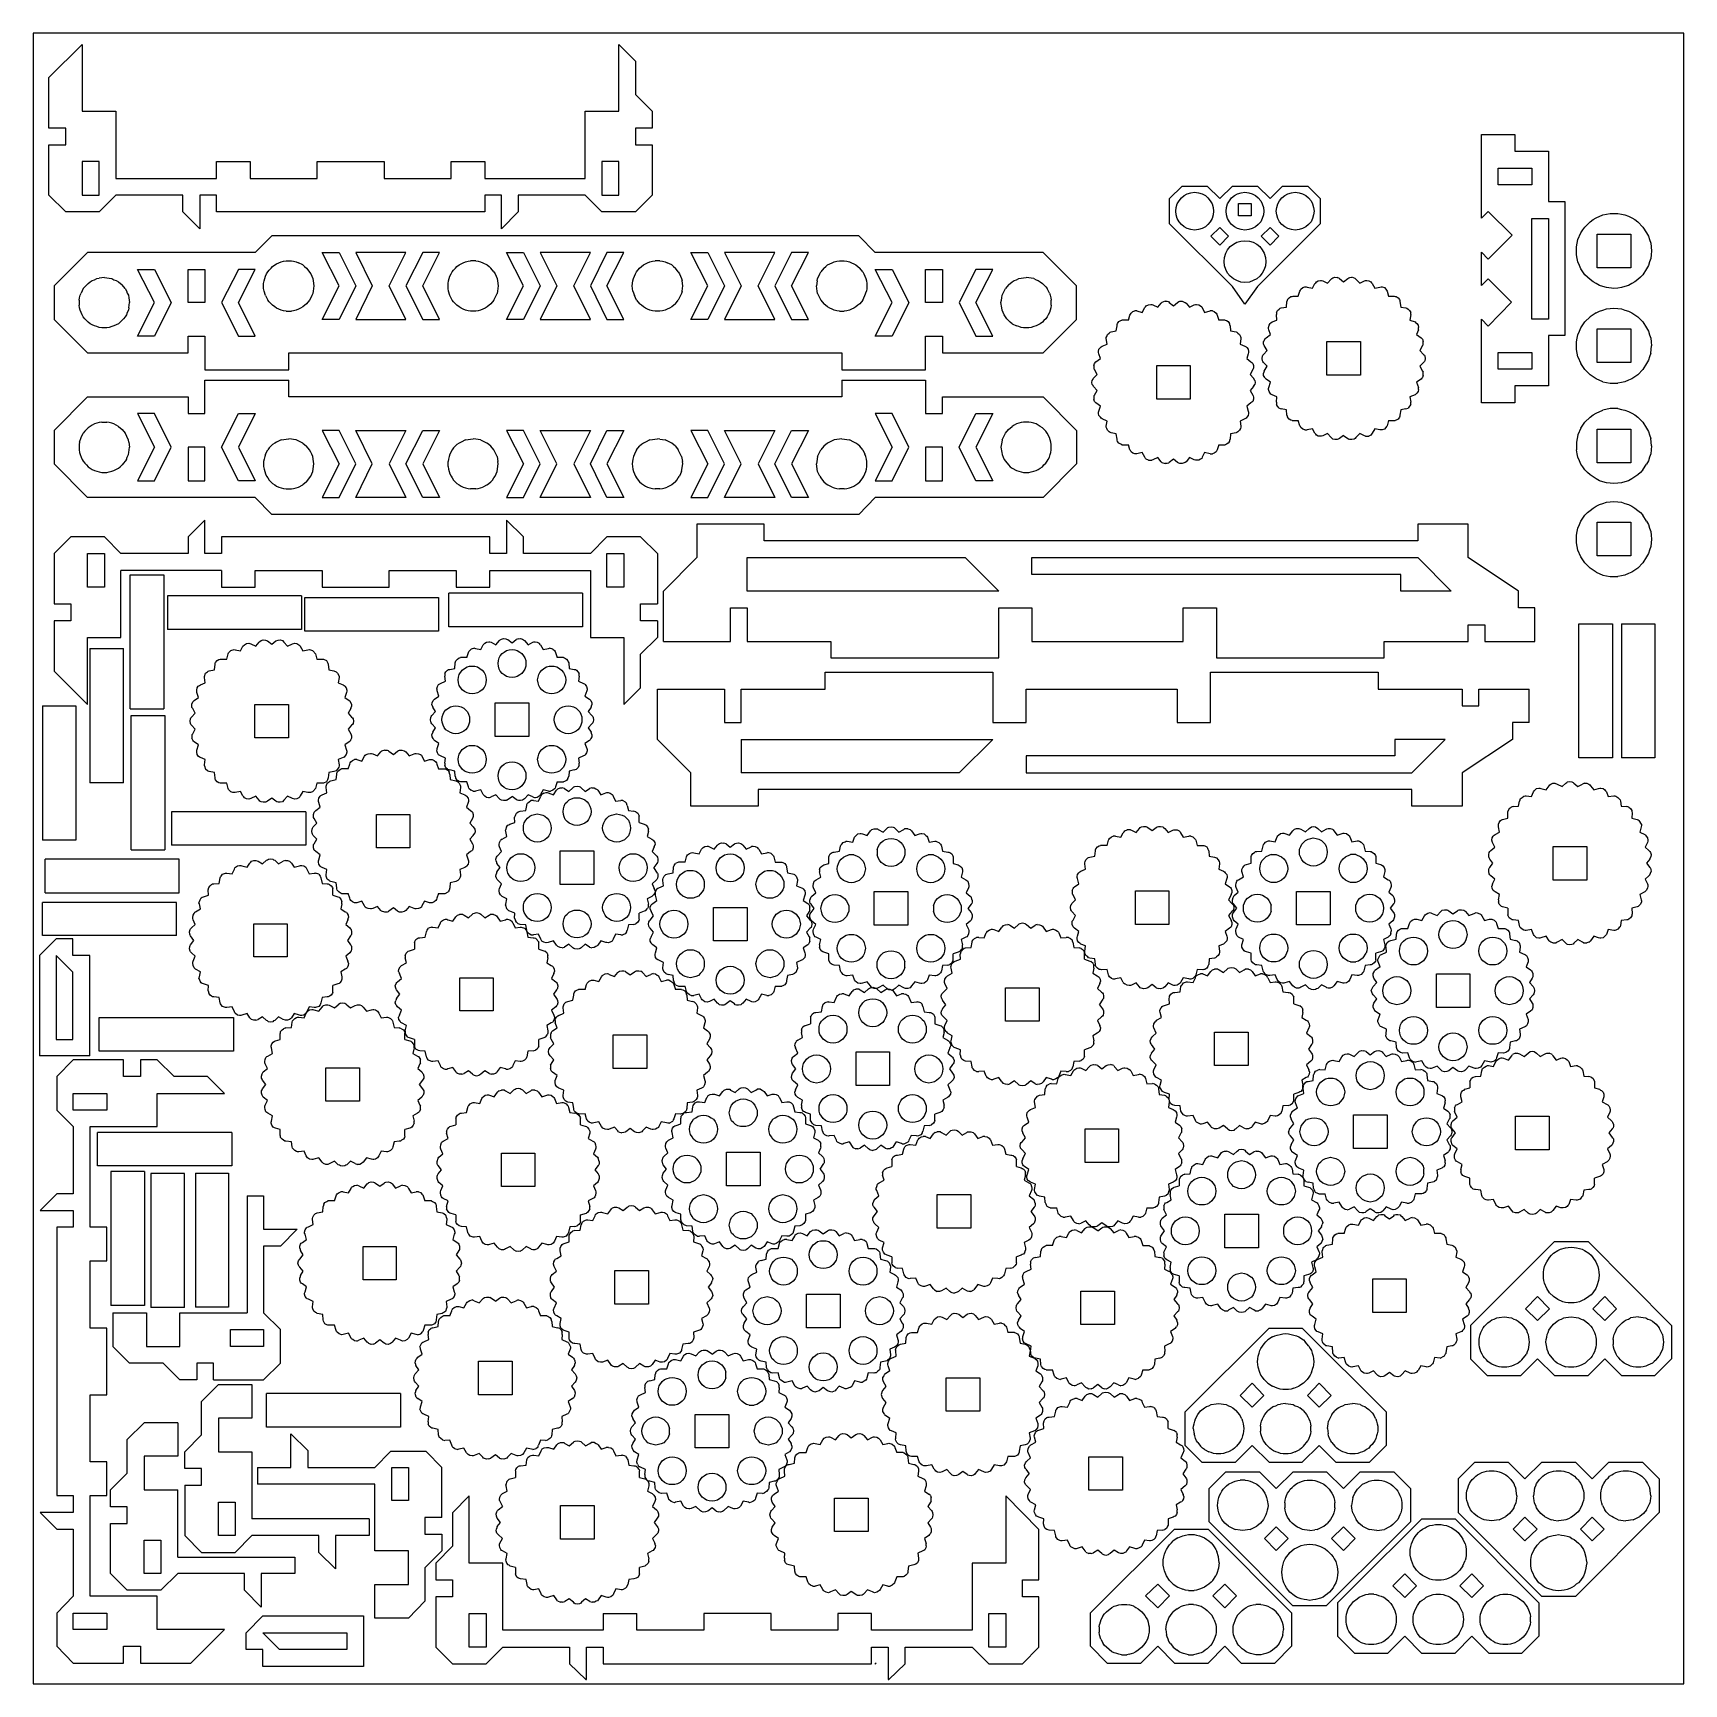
# Model space of a CAD drawing. Extents: x -1891 to 1891, y -1891 to 1891.
import ezdxf

# ---------------------------------------------------------------- set-up
doc = ezdxf.new("R2010")
doc.units = 0
doc.header["$MEASUREMENT"] = 0
doc.layers.get('0').update_dxf_attribs({"linetype": 'CONTINUOUS'})

msp = doc.modelspace()

# ---------------------------------------------------------------- linework, layer by layer
for p, q in [((1891.00968, 1891.00968), (-1891.00968, 1891.00968)), ((-1891.00968, 1891.00968), (-1891.00968, -1891.00968)), ((1891.00968, -1891.00968), (1891.00968, 1891.00968)), ((-1855.132176, 1788.792672), (-1778.085516, 1864.992672)), ((-1778.085516, 1864.992672), (-1778.085516, 1711.746)), ((-548.73906, 1711.746), (-548.73906, 1864.992672)), ((-548.73906, 1864.992672), (-510.63906, 1826.892672)), ((-510.63906, 1826.892672), (-510.63906, 1749.846)), ((-1855.132176, 1672.79934), (-1855.132176, 1788.792672)), ((-510.63906, 1749.846), (-472.53906, 1711.746)), ((-1778.085516, 1711.746), (-1701.038844, 1711.746)), ((-1701.038844, 1711.746), (-1701.038844, 1557.652668)), ((-625.785732, 1557.652668), (-625.785732, 1711.746)), ((-625.785732, 1711.746), (-548.73906, 1711.746)), ((-472.53906, 1711.746), (-472.53906, 1672.79934)), ((-1816.185516, 1672.79934), (-1855.132176, 1672.79934)), ((-1816.185516, 1634.69934), (-1816.185516, 1672.79934)), ((-472.53906, 1672.79934), (-510.63906, 1672.79934)), ((-510.63906, 1672.79934), (-510.63906, 1634.69934)), ((-1855.132176, 1519.552668), (-1855.132176, 1634.69934)), ((-1855.132176, 1634.69934), (-1816.185516, 1634.69934)), ((-510.63906, 1634.69934), (-472.53906, 1634.69934)), ((-472.53906, 1634.69934), (-472.53906, 1519.552668)), ((1427.036352, 1658.333508), (1503.236352, 1658.333508)), ((1427.036352, 1466.986836), (1427.036352, 1658.333508)), ((1503.236352, 1658.333508), (1503.236352, 1620.233508)), ((-1778.085516, 1596.59934), (-1778.085516, 1519.552668)), ((-1739.138844, 1596.59934), (-1778.085516, 1596.59934)), ((-1739.138844, 1519.552668), (-1739.138844, 1596.59934)), ((-1470.745512, 1596.59934), (-1393.712388, 1596.59934)), ((-1470.745512, 1557.652668), (-1470.745512, 1596.59934)), ((-1393.712388, 1596.59934), (-1393.712388, 1557.652668)), ((-1240.465728, 1596.59934), (-1086.372396, 1596.59934)), ((-1240.465728, 1557.652668), (-1240.465728, 1596.59934)), ((-1086.372396, 1596.59934), (-1086.372396, 1557.652668)), ((-933.125724, 1596.59934), (-856.079064, 1596.59934)), ((-933.125724, 1557.652668), (-933.125724, 1596.59934)), ((-856.079064, 1596.59934), (-856.079064, 1557.652668)), ((-548.73906, 1596.59934), (-587.685732, 1596.59934)), ((-587.685732, 1596.59934), (-587.685732, 1519.552668)), ((-548.73906, 1519.552668), (-548.73906, 1596.59934)), ((1503.236352, 1620.233508), (1580.283012, 1620.233508)), ((1580.283012, 1620.233508), (1580.283012, 1505.086836)), ((-1701.038844, 1557.652668), (-1470.745512, 1557.652668)), ((-1393.712388, 1557.652668), (-1240.465728, 1557.652668)), ((-1086.372396, 1557.652668), (-933.125724, 1557.652668)), ((-856.079064, 1557.652668), (-625.785732, 1557.652668)), ((1465.136352, 1581.286836), (1542.183012, 1581.286836)), ((1465.136352, 1543.186836), (1465.136352, 1581.286836)), ((1542.183012, 1581.286836), (1542.183012, 1543.186836)), ((-1816.185516, 1481.452668), (-1855.132176, 1519.552668)), ((-1778.085516, 1519.552668), (-1739.138844, 1519.552668)), ((-1701.038844, 1519.552668), (-1739.138844, 1481.452668)), ((-1547.792184, 1519.552668), (-1701.038844, 1519.552668)), ((-1547.792184, 1481.452668), (-1547.792184, 1519.552668)), ((-1470.745512, 1519.552668), (-1508.845512, 1519.552668)), ((-1508.845512, 1519.552668), (-1508.845512, 1442.506008)), ((-1470.745512, 1481.452668), (-1470.745512, 1519.552668)), ((-817.979064, 1519.552668), (-856.079064, 1519.552668)), ((-856.079064, 1519.552668), (-856.079064, 1481.452668)), ((-817.979064, 1442.506008), (-817.979064, 1519.552668)), ((-779.879064, 1519.552668), (-779.879064, 1481.452668)), ((-625.785732, 1519.552668), (-779.879064, 1519.552668)), ((-587.685732, 1481.452668), (-625.785732, 1519.552668)), ((-587.685732, 1519.552668), (-548.73906, 1519.552668)), ((-472.53906, 1519.552668), (-510.63906, 1481.452668)), ((712.463232, 1511.702664), (741.249888, 1540.489332)), ((734.47656, 1506.622668), (739.556556, 1513.396008)), ((739.556556, 1513.396008), (746.329896, 1518.476004)), ((741.249888, 1540.489332), (798.823224, 1540.489332)), ((746.329896, 1518.476004), (753.103224, 1522.70934)), ((753.103224, 1522.70934), (761.569896, 1525.249332)), ((761.569896, 1525.249332), (770.036556, 1526.096004)), ((770.036556, 1526.096004), (778.503228, 1525.249332)), ((778.503228, 1525.249332), (786.969888, 1522.70934)), ((786.969888, 1522.70934), (794.589888, 1518.476004)), ((794.589888, 1518.476004), (800.516556, 1513.396008)), ((798.823224, 1540.489332), (827.609892, 1511.702664)), ((800.516556, 1513.396008), (805.596564, 1506.622668)), ((827.609892, 1511.702664), (856.39656, 1540.489332)), ((849.623232, 1506.622668), (854.703228, 1513.396008)), ((854.703228, 1513.396008), (861.476556, 1518.476004)), ((856.39656, 1540.489332), (913.969896, 1540.489332)), ((861.476556, 1518.476004), (868.249896, 1522.70934)), ((868.249896, 1522.70934), (876.716556, 1525.249332)), ((876.716556, 1525.249332), (885.183228, 1526.096004)), ((885.183228, 1526.096004), (894.49656, 1525.249332)), ((894.49656, 1525.249332), (902.11656, 1522.70934)), ((902.11656, 1522.70934), (909.73656, 1518.476004)), ((909.73656, 1518.476004), (915.663228, 1513.396008)), ((913.969896, 1540.489332), (942.756564, 1511.702664)), ((915.663228, 1513.396008), (921.589896, 1506.622668)), ((942.756564, 1511.702664), (971.529684, 1540.489332)), ((964.756344, 1506.622668), (969.836352, 1513.396008)), ((969.836352, 1513.396008), (976.60968, 1518.476004)), ((971.529684, 1540.489332), (1029.103008, 1540.489332)), ((976.60968, 1518.476004), (983.383008, 1522.70934)), ((983.383008, 1522.70934), (991.84968, 1525.249332)), ((991.84968, 1525.249332), (1000.316352, 1526.096004)), ((1000.316352, 1526.096004), (1009.629684, 1525.249332)), ((1009.629684, 1525.249332), (1017.249684, 1522.70934)), ((1017.249684, 1522.70934), (1024.869684, 1518.476004)), ((1024.869684, 1518.476004), (1030.796352, 1513.396008)), ((1029.103008, 1540.489332), (1057.889676, 1511.702664)), ((1030.796352, 1513.396008), (1036.723008, 1506.622668)), ((1542.183012, 1543.186836), (1465.136352, 1543.186836)), ((-1739.138844, 1481.452668), (-1816.185516, 1481.452668)), ((-1508.845512, 1442.506008), (-1547.792184, 1481.452668)), ((-856.079064, 1481.452668), (-1470.745512, 1481.452668)), ((-779.879064, 1481.452668), (-817.979064, 1442.506008)), ((-510.63906, 1481.452668), (-587.685732, 1481.452668)), ((712.463232, 1454.12934), (712.463232, 1511.702664)), ((726.85656, 1482.916008), (727.703232, 1491.382668)), ((727.703232, 1474.449336), (726.85656, 1482.916008)), ((727.703232, 1491.382668), (730.243224, 1499.84934)), ((730.243224, 1499.84934), (734.47656, 1506.622668)), ((805.596564, 1506.622668), (809.829888, 1499.84934)), ((809.829888, 1499.84934), (812.369892, 1491.382668)), ((812.369892, 1491.382668), (813.216564, 1482.916008)), ((813.216564, 1482.916008), (812.369892, 1474.449336)), ((842.003232, 1482.916008), (842.849892, 1491.382668)), ((842.849892, 1474.449336), (842.003232, 1482.916008)), ((842.849892, 1491.382668), (845.389896, 1499.84934)), ((845.389896, 1499.84934), (849.623232, 1506.622668)), ((870.789888, 1471.909332), (870.789888, 1500.696)), ((870.789888, 1500.696), (899.576556, 1500.696)), ((899.576556, 1500.696), (899.576556, 1471.909332)), ((921.589896, 1506.622668), (924.97656, 1499.84934)), ((924.97656, 1499.84934), (927.516564, 1491.382668)), ((927.516564, 1491.382668), (928.363224, 1482.916008)), ((928.363224, 1482.916008), (927.516564, 1474.449336)), ((957.149892, 1482.916008), (957.996564, 1491.382668)), ((957.996564, 1474.449336), (957.149892, 1482.916008)), ((957.996564, 1491.382668), (960.536556, 1499.84934)), ((960.536556, 1499.84934), (964.756344, 1506.622668)), ((1036.723008, 1506.622668), (1040.109684, 1499.84934)), ((1040.109684, 1499.84934), (1042.649676, 1491.382668)), ((1042.649676, 1491.382668), (1043.496348, 1482.916008)), ((1043.496348, 1482.916008), (1042.649676, 1474.449336)), ((1057.889676, 1511.702664), (1057.889676, 1454.12934)), ((1442.276352, 1482.226836), (1427.036352, 1466.986836)), ((1497.309684, 1428.040164), (1442.276352, 1482.226836)), ((1580.283012, 1505.086836), (1618.383012, 1505.086836)), ((1618.383012, 1505.086836), (1618.383012, 1197.76038)), ((1704.743016, 1474.521004), (1721.676348, 1477.907668)), ((1721.676348, 1477.907668), (1739.456352, 1477.907668)), ((1739.456352, 1477.907668), (1747.923012, 1476.214336)), ((1747.923012, 1476.214336), (1755.543012, 1474.521004)), ((856.39656, 1310.196), (712.463232, 1454.12934)), ((730.243224, 1465.982664), (727.703232, 1474.449336)), ((734.47656, 1458.362664), (730.243224, 1465.982664)), ((739.556556, 1452.436008), (734.47656, 1458.362664)), ((746.329896, 1447.356), (739.556556, 1452.436008)), ((753.103224, 1443.122664), (746.329896, 1447.356)), ((761.569896, 1440.582672), (753.103224, 1443.122664)), ((770.036556, 1439.736), (761.569896, 1440.582672)), ((778.503228, 1440.582672), (770.036556, 1439.736)), ((786.969888, 1443.122664), (778.503228, 1440.582672)), ((794.589888, 1447.356), (786.969888, 1443.122664)), ((800.516556, 1452.436008), (794.589888, 1447.356)), ((805.596564, 1458.362664), (800.516556, 1452.436008)), ((809.829888, 1465.982664), (805.596564, 1458.362664)), ((827.609892, 1445.662668), (807.289896, 1425.342672)), ((812.369892, 1474.449336), (809.829888, 1465.982664)), ((847.929888, 1425.342672), (827.609892, 1445.662668)), ((845.389896, 1465.982664), (842.849892, 1474.449336)), ((849.623232, 1458.362664), (845.389896, 1465.982664)), ((854.703228, 1452.436008), (849.623232, 1458.362664)), ((861.476556, 1447.356), (854.703228, 1452.436008)), ((868.249896, 1443.122664), (861.476556, 1447.356)), ((876.716556, 1440.582672), (868.249896, 1443.122664)), ((899.576556, 1471.909332), (870.789888, 1471.909332)), ((885.183228, 1439.736), (876.716556, 1440.582672)), ((894.49656, 1440.582672), (885.183228, 1439.736)), ((902.11656, 1443.122664), (894.49656, 1440.582672)), ((909.73656, 1447.356), (902.11656, 1443.122664)), ((915.663228, 1452.436008), (909.73656, 1447.356)), ((1057.889676, 1454.12934), (913.969896, 1310.196)), ((921.589896, 1458.362664), (915.663228, 1452.436008)), ((924.97656, 1465.982664), (921.589896, 1458.362664)), ((942.756564, 1445.662668), (922.436556, 1425.342672)), ((927.516564, 1474.449336), (924.97656, 1465.982664)), ((963.063012, 1425.342672), (942.756564, 1445.662668)), ((960.536556, 1465.982664), (957.996564, 1474.449336)), ((964.756344, 1458.362664), (960.536556, 1465.982664)), ((969.836352, 1452.436008), (964.756344, 1458.362664)), ((976.60968, 1447.356), (969.836352, 1452.436008)), ((983.383008, 1443.122664), (976.60968, 1447.356)), ((991.84968, 1440.582672), (983.383008, 1443.122664)), ((1000.316352, 1439.736), (991.84968, 1440.582672)), ((1009.629684, 1440.582672), (1000.316352, 1439.736)), ((1017.249684, 1443.122664), (1009.629684, 1440.582672)), ((1024.869684, 1447.356), (1017.249684, 1443.122664)), ((1030.796352, 1452.436008), (1024.869684, 1447.356)), ((1036.723008, 1458.362664), (1030.796352, 1452.436008)), ((1040.109684, 1465.982664), (1036.723008, 1458.362664)), ((1042.649676, 1474.449336), (1040.109684, 1465.982664)), ((1542.183012, 1235.86038), (1542.183012, 1466.140164)), ((1542.183012, 1466.140164), (1580.283012, 1466.140164)), ((1580.283012, 1466.140164), (1580.283012, 1235.86038)), ((1654.78968, 1433.03434), (1659.023016, 1439.807668)), ((1659.023016, 1439.807668), (1664.103012, 1446.581008)), ((1664.103012, 1446.581008), (1675.956348, 1458.434332)), ((1675.956348, 1458.434332), (1682.729676, 1463.51434)), ((1682.729676, 1463.51434), (1689.503016, 1467.747664)), ((1689.503016, 1467.747664), (1704.743016, 1474.521004)), ((1755.543012, 1474.521004), (1764.009684, 1471.13434)), ((1764.009684, 1471.13434), (1771.629684, 1467.747664)), ((1771.629684, 1467.747664), (1778.403012, 1463.51434)), ((1778.403012, 1463.51434), (1785.176352, 1458.434332)), ((1785.176352, 1458.434332), (1797.029676, 1446.581008)), ((1797.029676, 1446.581008), (1805.496348, 1433.03434)), ((-1344.063012, 1426.641004), (-1382.163012, 1388.541004)), ((0.416556, 1426.641004), (-1344.063012, 1426.641004)), ((38.516556, 1388.541004), (0.416556, 1426.641004)), ((807.289896, 1425.342672), (827.609892, 1405.022664)), ((827.609892, 1405.022664), (847.929888, 1425.342672)), ((845.389896, 1394.016), (851.316564, 1401.636)), ((851.316564, 1401.636), (858.936564, 1407.562668)), ((858.936564, 1407.562668), (866.556564, 1411.796004)), ((866.556564, 1411.796004), (875.869896, 1414.336008)), ((875.869896, 1414.336008), (885.183228, 1415.182668)), ((885.183228, 1415.182668), (895.343232, 1414.336008)), ((895.343232, 1414.336008), (903.809892, 1411.796004)), ((903.809892, 1411.796004), (912.276564, 1407.562668)), ((912.276564, 1407.562668), (919.049892, 1401.636)), ((919.049892, 1401.636), (924.97656, 1394.016)), ((922.436556, 1425.342672), (942.756564, 1405.022664)), ((942.756564, 1405.022664), (963.063012, 1425.342672)), ((1442.276352, 1373.006832), (1497.309684, 1428.040164)), ((1644.629676, 1400.861008), (1648.016352, 1417.79434)), ((1644.629676, 1383.081004), (1644.629676, 1400.861008)), ((1648.016352, 1417.79434), (1654.78968, 1433.03434)), ((1692.043008, 1353.447664), (1692.043008, 1430.494336)), ((1692.043008, 1430.494336), (1769.08968, 1430.494336)), ((1769.08968, 1430.494336), (1769.08968, 1353.447664)), ((1805.496348, 1433.03434), (1809.729684, 1425.41434)), ((1809.729684, 1425.41434), (1812.269676, 1417.79434)), ((1812.269676, 1417.79434), (1814.80968, 1409.327668)), ((1814.80968, 1409.327668), (1816.503012, 1392.394336)), ((-1766.549676, 1388.541004), (-1842.749676, 1311.494332)), ((-1382.163012, 1388.541004), (-1766.549676, 1388.541004)), ((-1337.289684, 1359.754336), (-1333.056348, 1362.29434)), ((-1333.056348, 1362.29434), (-1327.976352, 1364.834332)), ((-1327.976352, 1364.834332), (-1322.896344, 1366.527664)), ((-1322.896344, 1366.527664), (-1316.983224, 1368.221008)), ((-1316.983224, 1368.221008), (-1311.056556, 1369.067668)), ((-1311.056556, 1369.067668), (-1299.203232, 1369.067668)), ((-1299.203232, 1369.067668), (-1294.123224, 1368.221008)), ((-1294.123224, 1368.221008), (-1288.196556, 1366.527664)), ((-1288.196556, 1366.527664), (-1283.11656, 1364.834332)), ((-1272.956556, 1359.754336), (-1283.11656, 1364.834332)), ((-1228.929888, 1388.541004), (-1189.983228, 1388.541004)), ((-1189.983228, 1311.494332), (-1228.929888, 1388.541004)), ((-1189.983228, 1388.541004), (-1151.883228, 1311.494332)), ((-1151.883228, 1388.541004), (-1113.783228, 1311.494332)), ((-1036.736556, 1388.541004), (-1151.883228, 1388.541004)), ((-1074.836556, 1311.494332), (-1036.736556, 1388.541004)), ((-997.789896, 1388.541004), (-1036.736556, 1311.494332)), ((-959.689896, 1388.541004), (-997.789896, 1388.541004)), ((-997.789896, 1311.494332), (-959.689896, 1388.541004)), ((-914.816556, 1359.754336), (-910.583232, 1362.29434)), ((-910.583232, 1362.29434), (-905.503224, 1364.834332)), ((-905.503224, 1364.834332), (-900.423228, 1366.527664)), ((-900.423228, 1366.527664), (-894.49656, 1368.221008)), ((-894.49656, 1368.221008), (-888.569892, 1369.067668)), ((-876.716556, 1369.067668), (-888.569892, 1369.067668)), ((-876.716556, 1369.067668), (-871.63656, 1368.221008)), ((-871.63656, 1368.221008), (-865.709892, 1366.527664)), ((-865.709892, 1366.527664), (-860.629896, 1364.834332)), ((-860.629896, 1364.834332), (-850.469892, 1359.754336)), ((-767.496564, 1311.494332), (-806.443224, 1388.541004)), ((-806.443224, 1388.541004), (-767.496564, 1388.541004)), ((-767.496564, 1388.541004), (-729.396564, 1311.494332)), ((-614.249892, 1388.541004), (-729.396564, 1388.541004)), ((-729.396564, 1388.541004), (-691.296564, 1311.494332)), ((-652.349892, 1311.494332), (-614.249892, 1388.541004)), ((-576.149892, 1388.541004), (-614.249892, 1311.494332)), ((-537.203232, 1388.541004), (-576.149892, 1388.541004)), ((-576.149892, 1311.494332), (-537.203232, 1388.541004)), ((-492.329892, 1359.754336), (-488.096556, 1362.29434)), ((-488.096556, 1362.29434), (-483.01656, 1364.834332)), ((-483.01656, 1364.834332), (-477.936564, 1366.527664)), ((-477.936564, 1366.527664), (-472.009896, 1368.221008)), ((-472.009896, 1368.221008), (-466.083228, 1369.067668)), ((-455.076564, 1369.067668), (-466.083228, 1369.067668)), ((-455.076564, 1369.067668), (-449.149896, 1368.221008)), ((-449.149896, 1368.221008), (-443.223228, 1366.527664)), ((-443.223228, 1366.527664), (-438.143232, 1364.834332)), ((-427.983228, 1359.754336), (-438.143232, 1364.834332)), ((-345.009888, 1311.494332), (-383.95656, 1388.541004)), ((-383.95656, 1388.541004), (-345.009888, 1388.541004)), ((-345.009888, 1388.541004), (-306.909888, 1311.494332)), ((-306.909888, 1388.541004), (-268.809888, 1311.494332)), ((-191.763228, 1388.541004), (-306.909888, 1388.541004)), ((-229.863228, 1311.494332), (-191.763228, 1388.541004)), ((-153.676776, 1388.541004), (-191.763228, 1311.494332)), ((-114.730104, 1388.541004), (-153.676776, 1388.541004)), ((-153.676776, 1311.494332), (-114.730104, 1388.541004)), ((-70.703436, 1359.754336), (-60.543444, 1364.834332)), ((-60.543444, 1364.834332), (-55.463436, 1366.527664)), ((-55.463436, 1366.527664), (-49.536768, 1368.221008)), ((-49.536768, 1368.221008), (-43.610112, 1369.067668)), ((-43.610112, 1369.067668), (-32.603436, 1369.067668)), ((-32.603436, 1369.067668), (-26.676768, 1368.221008)), ((-26.676768, 1368.221008), (-20.750112, 1366.527664)), ((-20.750112, 1366.527664), (-15.670104, 1364.834332)), ((-15.670104, 1364.834332), (-10.590108, 1362.29434)), ((-10.590108, 1362.29434), (-6.356772, 1359.754336)), ((422.903232, 1388.541004), (38.516556, 1388.541004)), ((499.103232, 1311.494332), (422.903232, 1388.541004)), ((837.769896, 1367.769336), (838.616556, 1377.082668)), ((838.616556, 1357.609332), (837.769896, 1367.769336)), ((838.616556, 1377.082668), (841.15656, 1386.396)), ((841.15656, 1386.396), (845.389896, 1394.016)), ((924.97656, 1394.016), (929.209896, 1386.396)), ((929.209896, 1386.396), (932.59656, 1377.082668)), ((932.59656, 1377.082668), (933.443232, 1367.769336)), ((933.443232, 1367.769336), (932.59656, 1357.609332)), ((1427.036352, 1389.093504), (1442.276352, 1373.006832)), ((1427.036352, 1312.893504), (1427.036352, 1389.093504)), ((1646.323008, 1374.614332), (1644.629676, 1383.081004)), ((1648.016352, 1366.994332), (1646.323008, 1374.614332)), ((1651.403016, 1358.527672), (1648.016352, 1366.994332)), ((1812.269676, 1366.994332), (1809.729684, 1358.527672)), ((1814.80968, 1374.614332), (1812.269676, 1366.994332)), ((1815.656352, 1383.081004), (1814.80968, 1374.614332)), ((1816.503012, 1392.394336), (1815.656352, 1383.081004)), ((-1759.776348, 1320.807664), (-1755.543012, 1324.19434)), ((-1755.543012, 1324.19434), (-1750.463016, 1325.887672)), ((-1750.463016, 1325.887672), (-1744.536348, 1328.427664)), ((-1744.536348, 1328.427664), (-1739.456352, 1329.274336)), ((-1727.603016, 1330.967668), (-1739.456352, 1329.274336)), ((-1727.603016, 1330.967668), (-1721.676348, 1330.121008)), ((-1721.676348, 1330.121008), (-1716.596352, 1329.274336)), ((-1716.596352, 1329.274336), (-1710.669684, 1328.427664)), ((-1710.669684, 1328.427664), (-1705.589676, 1325.887672)), ((-1705.589676, 1325.887672), (-1700.50968, 1324.19434)), ((-1700.50968, 1324.19434), (-1695.429684, 1320.807664)), ((-1651.403016, 1349.594332), (-1612.456344, 1349.594332)), ((-1612.456344, 1273.394332), (-1651.403016, 1349.594332)), ((-1612.456344, 1349.594332), (-1574.356344, 1273.394332)), ((-1535.409684, 1349.594332), (-1497.309684, 1349.594332)), ((-1535.409684, 1273.394332), (-1535.409684, 1349.594332)), ((-1497.309684, 1349.594332), (-1497.309684, 1273.394332)), ((-1420.263012, 1349.594332), (-1459.209684, 1273.394332)), ((-1382.163012, 1349.594332), (-1420.263012, 1349.594332)), ((-1420.263012, 1273.394332), (-1382.163012, 1349.594332)), ((-1361.843016, 1323.347668), (-1360.149684, 1328.427664)), ((-1360.149684, 1328.427664), (-1358.456352, 1334.354332)), ((-1358.456352, 1334.354332), (-1355.916348, 1339.43434)), ((-1355.916348, 1339.43434), (-1353.376344, 1343.667664)), ((-1353.376344, 1343.667664), (-1349.98968, 1347.901)), ((-1349.98968, 1347.901), (-1345.756344, 1352.134336)), ((-1345.756344, 1352.134336), (-1342.36968, 1356.367672)), ((-1342.36968, 1356.367672), (-1337.289684, 1359.754336)), ((-1272.956556, 1359.754336), (-1268.723232, 1356.367672)), ((-1268.723232, 1356.367672), (-1264.489896, 1352.134336)), ((-1264.489896, 1352.134336), (-1254.329892, 1339.43434)), ((-1254.329892, 1339.43434), (-1252.63656, 1334.354332)), ((-1252.63656, 1334.354332), (-1250.096556, 1328.427664)), ((-1250.096556, 1328.427664), (-1249.249896, 1323.347668)), ((-939.369888, 1323.347668), (-937.676556, 1328.427664)), ((-937.676556, 1328.427664), (-935.983224, 1334.354332)), ((-935.983224, 1334.354332), (-933.443232, 1339.43434)), ((-933.443232, 1339.43434), (-930.903228, 1343.667664)), ((-930.903228, 1343.667664), (-927.516564, 1347.901)), ((-927.516564, 1347.901), (-923.283228, 1352.134336)), ((-923.283228, 1352.134336), (-919.896564, 1356.367672)), ((-919.896564, 1356.367672), (-914.816556, 1359.754336)), ((-850.469892, 1359.754336), (-846.236556, 1356.367672)), ((-846.236556, 1356.367672), (-842.003232, 1352.134336)), ((-835.229892, 1343.667664), (-842.003232, 1352.134336)), ((-835.229892, 1343.667664), (-832.689888, 1339.43434)), ((-832.689888, 1339.43434), (-830.149896, 1334.354332)), ((-830.149896, 1334.354332), (-827.609892, 1328.427664)), ((-827.609892, 1328.427664), (-826.763232, 1323.347668)), ((-516.883224, 1323.347668), (-515.189892, 1328.427664)), ((-515.189892, 1328.427664), (-513.49656, 1334.354332)), ((-513.49656, 1334.354332), (-510.956556, 1339.43434)), ((-510.956556, 1339.43434), (-508.416564, 1343.667664)), ((-508.416564, 1343.667664), (-501.643224, 1352.134336)), ((-501.643224, 1352.134336), (-497.409888, 1356.367672)), ((-497.409888, 1356.367672), (-492.329892, 1359.754336)), ((-427.983228, 1359.754336), (-423.749892, 1356.367672)), ((-423.749892, 1356.367672), (-419.516556, 1352.134336)), ((-412.743228, 1343.667664), (-419.516556, 1352.134336)), ((-412.743228, 1343.667664), (-410.203224, 1339.43434)), ((-410.203224, 1339.43434), (-407.663232, 1334.354332)), ((-407.663232, 1334.354332), (-405.123228, 1328.427664)), ((-405.123228, 1328.427664), (-404.276556, 1323.347668)), ((-94.410108, 1323.347668), (-93.563436, 1328.427664)), ((-93.563436, 1328.427664), (-91.023444, 1334.354332)), ((-91.023444, 1334.354332), (-88.48344, 1339.43434)), ((-88.48344, 1339.43434), (-85.943436, 1343.667664)), ((-79.170108, 1352.134336), (-85.943436, 1343.667664)), ((-79.170108, 1352.134336), (-74.936772, 1356.367672)), ((-74.936772, 1356.367672), (-70.703436, 1359.754336)), ((-6.356772, 1359.754336), (-1.276776, 1356.367672)), ((-1.276776, 1356.367672), (2.95656, 1352.134336)), ((9.729888, 1343.667664), (2.95656, 1352.134336)), ((9.729888, 1343.667664), (12.269892, 1339.43434)), ((12.269892, 1339.43434), (14.809896, 1334.354332)), ((14.809896, 1334.354332), (16.503228, 1328.427664)), ((16.503228, 1328.427664), (18.19656, 1323.347668)), ((38.516556, 1349.594332), (77.463228, 1349.594332)), ((77.463228, 1273.394332), (38.516556, 1349.594332)), ((77.463228, 1349.594332), (115.563228, 1273.394332)), ((153.663228, 1349.594332), (192.609888, 1349.594332)), ((153.663228, 1273.394332), (153.663228, 1349.594332)), ((192.609888, 1349.594332), (192.609888, 1273.394332)), ((268.809888, 1349.594332), (230.709888, 1273.394332)), ((307.75656, 1349.594332), (268.809888, 1349.594332)), ((268.809888, 1273.394332), (307.75656, 1349.594332)), ((351.783228, 1320.807664), (356.863224, 1324.19434)), ((356.863224, 1324.19434), (361.943232, 1325.887672)), ((361.943232, 1325.887672), (367.023228, 1328.427664)), ((367.023228, 1328.427664), (372.949896, 1329.274336)), ((372.949896, 1329.274336), (378.029892, 1330.121008)), ((378.029892, 1330.121008), (383.95656, 1330.967668)), ((401.736564, 1328.427664), (383.95656, 1330.967668)), ((401.736564, 1328.427664), (406.81656, 1325.887672)), ((406.81656, 1325.887672), (411.896556, 1324.19434)), ((411.896556, 1324.19434), (416.129892, 1320.807664)), ((841.15656, 1349.142672), (838.616556, 1357.609332)), ((845.389896, 1340.676), (841.15656, 1349.142672)), ((851.316564, 1333.902672), (845.389896, 1340.676)), ((858.936564, 1327.976004), (851.316564, 1333.902672)), ((866.556564, 1323.742668), (858.936564, 1327.976004)), ((875.869896, 1320.356004), (866.556564, 1323.742668)), ((903.809892, 1323.742668), (895.343232, 1320.356004)), ((912.276564, 1327.976004), (903.809892, 1323.742668)), ((919.049892, 1333.902672), (912.276564, 1327.976004)), ((924.97656, 1340.676), (919.049892, 1333.902672)), ((929.209896, 1349.142672), (924.97656, 1340.676)), ((932.59656, 1357.609332), (929.209896, 1349.142672)), ((1053.257176, 1323.100168), (1058.337184, 1323.94684)), ((1058.337184, 1323.94684), (1060.877176, 1323.94684)), ((1060.877176, 1323.94684), (1063.41718, 1323.100168)), ((1074.423844, 1318.020172), (1082.890516, 1327.333504)), ((1082.890516, 1327.333504), (1084.583848, 1329.026836)), ((1084.583848, 1329.026836), (1086.27718, 1329.873508)), ((1086.27718, 1329.873508), (1091.357176, 1331.56684)), ((1091.357176, 1331.56684), (1096.437184, 1330.720168)), ((1101.51718, 1329.026836), (1096.437184, 1330.720168)), ((1101.51718, 1329.026836), (1110.830512, 1321.406836)), ((1110.830512, 1321.406836), (1120.990516, 1329.026836)), ((1120.990516, 1329.026836), (1123.530508, 1329.873508)), ((1123.530508, 1329.873508), (1125.223852, 1330.720168)), ((1125.223852, 1330.720168), (1130.303848, 1331.56684)), ((1137.923848, 1329.026836), (1130.303848, 1331.56684)), ((1137.923848, 1329.026836), (1139.61718, 1327.333504)), ((1139.61718, 1327.333504), (1148.083852, 1318.020172)), ((1159.090516, 1323.100168), (1161.630508, 1323.94684)), ((1161.630508, 1323.94684), (1164.170512, 1323.94684)), ((1164.170512, 1323.94684), (1169.250508, 1323.100168)), ((1442.276352, 1328.133504), (1427.036352, 1312.893504)), ((1495.616352, 1274.807052), (1442.276352, 1328.133504)), ((1654.78968, 1350.907672), (1651.403016, 1358.527672)), ((1659.023016, 1344.134332), (1654.78968, 1350.907672)), ((1664.103012, 1337.361004), (1659.023016, 1344.134332)), ((1670.02968, 1331.434336), (1664.103012, 1337.361004)), ((1675.956348, 1326.35434), (1670.02968, 1331.434336)), ((1682.729676, 1321.274332), (1675.956348, 1326.35434)), ((1769.08968, 1353.447664), (1692.043008, 1353.447664)), ((1785.176352, 1326.35434), (1778.403012, 1321.274332)), ((1791.103008, 1331.434336), (1785.176352, 1326.35434)), ((1797.029676, 1337.361004), (1791.103008, 1331.434336)), ((1805.496348, 1350.907672), (1797.029676, 1337.361004)), ((1809.729684, 1358.527672), (1805.496348, 1350.907672)), ((-1842.749676, 1311.494332), (-1842.749676, 1234.447672)), ((-1784.32968, 1284.401008), (-1782.636348, 1290.327664)), ((-1782.636348, 1290.327664), (-1780.943016, 1295.407672)), ((-1775.863008, 1305.567664), (-1780.943016, 1295.407672)), ((-1775.863008, 1305.567664), (-1772.476344, 1309.801)), ((-1772.476344, 1309.801), (-1764.856344, 1317.421)), ((-1764.856344, 1317.421), (-1759.776348, 1320.807664)), ((-1695.429684, 1320.807664), (-1686.963012, 1314.034336)), ((-1680.189684, 1305.567664), (-1686.963012, 1314.034336)), ((-1680.189684, 1305.567664), (-1676.803008, 1300.487668)), ((-1676.803008, 1300.487668), (-1675.109676, 1295.407672)), ((-1675.109676, 1295.407672), (-1672.569684, 1290.327664)), ((-1672.569684, 1290.327664), (-1671.723012, 1284.401008)), ((-1362.689676, 1317.421), (-1361.843016, 1323.347668)), ((-1362.689676, 1305.567664), (-1362.689676, 1317.421)), ((-1361.843016, 1299.641008), (-1362.689676, 1305.567664)), ((-1358.456352, 1289.481004), (-1361.843016, 1299.641008)), ((-1358.456352, 1289.481004), (-1353.376344, 1279.321)), ((-1252.63656, 1289.481004), (-1254.329892, 1284.401008)), ((-1250.096556, 1294.561), (-1252.63656, 1289.481004)), ((-1249.249896, 1299.641008), (-1250.096556, 1294.561)), ((-1249.249896, 1323.347668), (-1247.556564, 1311.494332)), ((-1247.556564, 1311.494332), (-1249.249896, 1299.641008)), ((-1228.929888, 1234.447672), (-1189.983228, 1311.494332)), ((-1151.883228, 1311.494332), (-1189.983228, 1234.447672)), ((-1113.783228, 1311.494332), (-1151.883228, 1234.447672)), ((-1036.736556, 1234.447672), (-1074.836556, 1311.494332)), ((-1036.736556, 1311.494332), (-997.789896, 1234.447672)), ((-959.689896, 1234.447672), (-997.789896, 1311.494332)), ((-940.21656, 1317.421), (-939.369888, 1323.347668)), ((-940.21656, 1305.567664), (-940.21656, 1317.421)), ((-939.369888, 1299.641008), (-940.21656, 1305.567664)), ((-935.983224, 1289.481004), (-939.369888, 1299.641008)), ((-930.903228, 1279.321), (-935.983224, 1289.481004)), ((-835.229892, 1279.321), (-827.609892, 1294.561)), ((-826.763232, 1299.641008), (-827.609892, 1294.561)), ((-826.763232, 1323.347668), (-825.069888, 1311.494332)), ((-825.069888, 1311.494332), (-826.763232, 1299.641008)), ((-806.443224, 1234.447672), (-767.496564, 1311.494332)), ((-729.396564, 1311.494332), (-767.496564, 1234.447672)), ((-691.296564, 1311.494332), (-729.396564, 1234.447672)), ((-614.249892, 1234.447672), (-652.349892, 1311.494332)), ((-614.249892, 1311.494332), (-576.149892, 1234.447672)), ((-537.203232, 1234.447672), (-576.149892, 1311.494332)), ((-518.576556, 1311.494332), (-516.883224, 1323.347668)), ((-516.883224, 1299.641008), (-518.576556, 1311.494332)), ((-516.883224, 1299.641008), (-513.49656, 1289.481004)), ((-508.416564, 1279.321), (-513.49656, 1289.481004)), ((-405.123228, 1294.561), (-412.743228, 1279.321)), ((-404.276556, 1299.641008), (-405.123228, 1294.561)), ((-402.583224, 1311.494332), (-404.276556, 1323.347668)), ((-404.276556, 1299.641008), (-402.583224, 1311.494332)), ((-383.95656, 1234.447672), (-345.009888, 1311.494332)), ((-306.909888, 1311.494332), (-345.009888, 1234.447672)), ((-268.809888, 1311.494332), (-306.909888, 1234.447672)), ((-191.763228, 1234.447672), (-229.863228, 1311.494332)), ((-191.763228, 1311.494332), (-153.676776, 1234.447672)), ((-114.730104, 1234.447672), (-153.676776, 1311.494332)), ((-94.410108, 1323.347668), (-96.10344, 1311.494332)), ((-94.410108, 1299.641008), (-96.10344, 1311.494332)), ((-93.563436, 1294.561), (-94.410108, 1299.641008)), ((-93.563436, 1294.561), (-85.943436, 1279.321)), ((9.729888, 1279.321), (14.809896, 1289.481004)), ((14.809896, 1289.481004), (18.19656, 1299.641008)), ((18.19656, 1323.347668), (19.043232, 1317.421)), ((19.043232, 1305.567664), (18.19656, 1299.641008)), ((19.043232, 1317.421), (19.043232, 1305.567664)), ((328.076556, 1284.401008), (328.923228, 1290.327664)), ((328.923228, 1290.327664), (336.543228, 1305.567664)), ((343.316556, 1314.034336), (336.543228, 1305.567664)), ((343.316556, 1314.034336), (351.783228, 1320.807664)), ((416.129892, 1320.807664), (421.209888, 1317.421)), ((428.829888, 1309.801), (421.209888, 1317.421)), ((428.829888, 1309.801), (432.216564, 1305.567664)), ((437.29656, 1295.407672), (432.216564, 1305.567664)), ((437.29656, 1295.407672), (438.989892, 1290.327664)), ((438.989892, 1290.327664), (440.683224, 1284.401008)), ((499.103232, 1234.447672), (499.103232, 1311.494332)), ((885.183228, 1269.556008), (856.39656, 1310.196)), ((885.183228, 1319.509332), (875.869896, 1320.356004)), ((895.343232, 1320.356004), (885.183228, 1319.509332)), ((913.969896, 1310.196), (885.183228, 1269.556008)), ((986.370508, 1284.153508), (990.603844, 1287.540172)), ((990.603844, 1287.540172), (993.143848, 1287.540172)), ((993.143848, 1287.540172), (995.683852, 1288.386832)), ((995.683852, 1288.386832), (1007.537176, 1288.386832)), ((1007.537176, 1288.386832), (1010.923852, 1299.393508)), ((1010.923852, 1299.393508), (1012.617184, 1301.9335)), ((1012.617184, 1301.9335), (1013.463844, 1304.473504)), ((1013.463844, 1304.473504), (1017.69718, 1307.860168)), ((1017.69718, 1307.860168), (1022.777176, 1309.5535)), ((1022.777176, 1309.5535), (1025.31718, 1309.5535)), ((1025.31718, 1309.5535), (1027.857184, 1308.70684)), ((1027.857184, 1308.70684), (1039.710508, 1306.166836)), ((1039.710508, 1306.166836), (1045.637176, 1317.1735)), ((1045.637176, 1317.1735), (1047.330508, 1318.866832)), ((1047.330508, 1318.866832), (1049.023852, 1321.406836)), ((1049.023852, 1321.406836), (1053.257176, 1323.100168)), ((1063.41718, 1323.100168), (1074.423844, 1318.020172)), ((1148.083852, 1318.020172), (1159.090516, 1323.100168)), ((1169.250508, 1323.100168), (1173.483844, 1321.406836)), ((1173.483844, 1321.406836), (1175.177176, 1318.866832)), ((1175.177176, 1318.866832), (1176.870508, 1317.1735)), ((1176.870508, 1317.1735), (1182.797176, 1306.166836)), ((1182.797176, 1306.166836), (1194.650512, 1308.70684)), ((1194.650512, 1308.70684), (1197.190516, 1309.5535)), ((1197.190516, 1309.5535), (1199.730508, 1309.5535)), ((1199.730508, 1309.5535), (1204.810516, 1307.860168)), ((1204.810516, 1307.860168), (1208.19718, 1304.473504)), ((1208.19718, 1304.473504), (1209.890512, 1301.9335)), ((1209.890512, 1301.9335), (1210.737184, 1299.393508)), ((1210.737184, 1299.393508), (1214.123848, 1288.386832)), ((1214.123848, 1288.386832), (1226.823844, 1288.386832)), ((1226.823844, 1288.386832), (1229.363848, 1287.540172)), ((1229.363848, 1287.540172), (1231.903852, 1287.540172)), ((1231.903852, 1287.540172), (1236.137176, 1284.153508)), ((1689.503016, 1317.041008), (1682.729676, 1321.274332)), ((1697.123016, 1312.807672), (1689.503016, 1317.041008)), ((1704.743016, 1310.267668), (1697.123016, 1312.807672)), ((1713.209676, 1307.727664), (1704.743016, 1310.267668)), ((1730.143008, 1306.034332), (1713.209676, 1307.727664)), ((1739.456352, 1306.881004), (1730.143008, 1306.034332)), ((1747.923012, 1307.727664), (1739.456352, 1306.881004)), ((1755.543012, 1310.267668), (1747.923012, 1307.727664)), ((1764.009684, 1312.807672), (1755.543012, 1310.267668)), ((1771.629684, 1317.041008), (1764.009684, 1312.807672)), ((1778.403012, 1321.274332), (1771.629684, 1317.041008)), ((-1785.176352, 1279.321), (-1784.32968, 1284.401008)), ((-1785.176352, 1279.321), (-1785.176352, 1267.467664)), ((-1784.32968, 1261.541008), (-1785.176352, 1267.467664)), ((-1782.636348, 1256.461), (-1784.32968, 1261.541008)), ((-1780.943016, 1250.534332), (-1782.636348, 1256.461)), ((-1778.403012, 1245.454336), (-1780.943016, 1250.534332)), ((-1675.109676, 1250.534332), (-1676.803008, 1245.454336)), ((-1672.569684, 1256.461), (-1675.109676, 1250.534332)), ((-1671.723012, 1261.541008), (-1672.569684, 1256.461)), ((-1671.723012, 1284.401008), (-1670.876352, 1279.321)), ((-1671.723012, 1261.541008), (-1670.02968, 1273.394332)), ((-1670.876352, 1279.321), (-1670.02968, 1273.394332)), ((-1651.403016, 1196.347672), (-1612.456344, 1273.394332)), ((-1574.356344, 1273.394332), (-1612.456344, 1196.347672)), ((-1497.309684, 1273.394332), (-1535.409684, 1273.394332)), ((-1459.209684, 1273.394332), (-1420.263012, 1196.347672)), ((-1382.163012, 1196.347672), (-1420.263012, 1273.394332)), ((-1349.98968, 1275.087664), (-1353.376344, 1279.321)), ((-1342.36968, 1267.467664), (-1349.98968, 1275.087664)), ((-1337.289684, 1264.081), (-1342.36968, 1267.467664)), ((-1333.056348, 1260.694336), (-1337.289684, 1264.081)), ((-1327.976352, 1258.154332), (-1333.056348, 1260.694336)), ((-1322.896344, 1256.461), (-1327.976352, 1258.154332)), ((-1316.983224, 1254.767668), (-1322.896344, 1256.461)), ((-1311.056556, 1253.921008), (-1316.983224, 1254.767668)), ((-1311.056556, 1253.921008), (-1299.203232, 1253.921008)), ((-1294.123224, 1254.767668), (-1299.203232, 1253.921008)), ((-1288.196556, 1256.461), (-1294.123224, 1254.767668)), ((-1283.11656, 1258.154332), (-1288.196556, 1256.461)), ((-1278.036564, 1260.694336), (-1283.11656, 1258.154332)), ((-1272.956556, 1264.081), (-1278.036564, 1260.694336)), ((-1264.489896, 1270.85434), (-1272.956556, 1264.081)), ((-1257.716556, 1279.321), (-1264.489896, 1270.85434)), ((-1254.329892, 1284.401008), (-1257.716556, 1279.321)), ((-927.516564, 1275.087664), (-930.903228, 1279.321)), ((-919.896564, 1267.467664), (-927.516564, 1275.087664)), ((-914.816556, 1264.081), (-919.896564, 1267.467664)), ((-910.583232, 1260.694336), (-914.816556, 1264.081)), ((-905.503224, 1258.154332), (-910.583232, 1260.694336)), ((-900.423228, 1256.461), (-905.503224, 1258.154332)), ((-894.49656, 1254.767668), (-900.423228, 1256.461)), ((-888.569892, 1253.921008), (-894.49656, 1254.767668)), ((-876.716556, 1253.921008), (-888.569892, 1253.921008)), ((-871.63656, 1254.767668), (-876.716556, 1253.921008)), ((-865.709892, 1256.461), (-871.63656, 1254.767668)), ((-860.629896, 1258.154332), (-865.709892, 1256.461)), ((-855.549888, 1260.694336), (-860.629896, 1258.154332)), ((-850.469892, 1264.081), (-855.549888, 1260.694336)), ((-842.003232, 1270.85434), (-850.469892, 1264.081)), ((-835.229892, 1279.321), (-842.003232, 1270.85434)), ((-508.416564, 1279.321), (-501.643224, 1270.85434)), ((-497.409888, 1267.467664), (-501.643224, 1270.85434)), ((-492.329892, 1264.081), (-497.409888, 1267.467664)), ((-488.096556, 1260.694336), (-492.329892, 1264.081)), ((-483.01656, 1258.154332), (-488.096556, 1260.694336)), ((-477.936564, 1256.461), (-483.01656, 1258.154332)), ((-472.009896, 1254.767668), (-477.936564, 1256.461)), ((-466.083228, 1253.921008), (-472.009896, 1254.767668)), ((-455.076564, 1253.921008), (-466.083228, 1253.921008)), ((-449.149896, 1254.767668), (-455.076564, 1253.921008)), ((-443.223228, 1256.461), (-449.149896, 1254.767668)), ((-438.143232, 1258.154332), (-443.223228, 1256.461)), ((-433.063224, 1260.694336), (-438.143232, 1258.154332)), ((-427.983228, 1264.081), (-433.063224, 1260.694336)), ((-419.516556, 1270.85434), (-427.983228, 1264.081)), ((-419.516556, 1270.85434), (-412.743228, 1279.321)), ((-85.943436, 1279.321), (-79.170108, 1270.85434)), ((-70.703436, 1264.081), (-79.170108, 1270.85434)), ((-65.62344, 1260.694336), (-70.703436, 1264.081)), ((-60.543444, 1258.154332), (-65.62344, 1260.694336)), ((-55.463436, 1256.461), (-60.543444, 1258.154332)), ((-49.536768, 1254.767668), (-55.463436, 1256.461)), ((-43.610112, 1253.921008), (-49.536768, 1254.767668)), ((-43.610112, 1253.921008), (-32.603436, 1253.921008)), ((-26.676768, 1254.767668), (-32.603436, 1253.921008)), ((-20.750112, 1256.461), (-26.676768, 1254.767668)), ((-15.670104, 1258.154332), (-20.750112, 1256.461)), ((-10.590108, 1260.694336), (-15.670104, 1258.154332)), ((-6.356772, 1264.081), (-10.590108, 1260.694336)), ((-1.276776, 1267.467664), (-6.356772, 1264.081)), ((2.95656, 1270.85434), (-1.276776, 1267.467664)), ((9.729888, 1279.321), (2.95656, 1270.85434)), ((38.516556, 1196.347672), (77.463228, 1273.394332)), ((115.563228, 1273.394332), (77.463228, 1196.347672)), ((192.609888, 1273.394332), (153.663228, 1273.394332)), ((230.709888, 1273.394332), (268.809888, 1196.347672)), ((307.75656, 1196.347672), (268.809888, 1273.394332)), ((326.383224, 1273.394332), (327.229896, 1279.321)), ((328.076556, 1261.541008), (326.383224, 1273.394332)), ((327.229896, 1279.321), (328.076556, 1284.401008)), ((328.923228, 1256.461), (328.076556, 1261.541008)), ((331.463232, 1250.534332), (328.923228, 1256.461)), ((334.003224, 1245.454336), (331.463232, 1250.534332)), ((437.29656, 1250.534332), (434.756556, 1245.454336)), ((438.989892, 1256.461), (437.29656, 1250.534332)), ((440.683224, 1261.541008), (438.989892, 1256.461)), ((440.683224, 1284.401008), (441.529896, 1279.321)), ((441.529896, 1267.467664), (440.683224, 1261.541008)), ((441.529896, 1267.467664), (441.529896, 1279.321)), ((622.739064, 1246.839336), (624.432396, 1249.37934)), ((624.432396, 1249.37934), (628.665732, 1252.766004)), ((628.665732, 1252.766004), (632.899056, 1254.459336)), ((637.979064, 1254.459336), (632.899056, 1254.459336)), ((637.979064, 1254.459336), (649.832388, 1251.072672)), ((649.832388, 1251.072672), (655.759056, 1262.079336)), ((655.759056, 1262.079336), (657.452388, 1263.772668)), ((657.452388, 1263.772668), (659.145732, 1266.312672)), ((659.145732, 1266.312672), (664.225728, 1268.006004)), ((664.225728, 1268.006004), (669.305724, 1268.852664)), ((669.305724, 1268.852664), (671.845728, 1268.852664)), ((671.845728, 1268.852664), (674.385732, 1268.006004)), ((674.385732, 1268.006004), (685.392396, 1262.926008)), ((685.392396, 1262.926008), (693.012396, 1272.23934)), ((693.012396, 1272.23934), (694.705728, 1273.932672)), ((702.325728, 1276.472664), (694.705728, 1273.932672)), ((702.325728, 1276.472664), (707.405724, 1276.472664)), ((707.405724, 1276.472664), (709.945728, 1275.626004)), ((709.945728, 1275.626004), (711.63906, 1273.932672)), ((711.63906, 1273.932672), (721.799064, 1266.312672)), ((721.799064, 1266.312672), (731.112396, 1273.932672)), ((731.112396, 1273.932672), (733.652388, 1275.626004)), ((733.652388, 1275.626004), (736.192392, 1276.472664)), ((736.192392, 1276.472664), (741.272388, 1276.472664)), ((741.272388, 1276.472664), (746.352396, 1274.779332)), ((746.352396, 1274.779332), (748.045728, 1273.932672)), ((748.045728, 1273.932672), (750.585732, 1272.23934)), ((750.585732, 1272.23934), (758.205732, 1262.926008)), ((758.205732, 1262.926008), (769.212396, 1268.006004)), ((769.212396, 1268.006004), (771.752388, 1268.852664)), ((771.752388, 1268.852664), (774.292392, 1268.852664)), ((774.292392, 1268.852664), (779.372388, 1268.006004)), ((779.372388, 1268.006004), (783.605724, 1266.312672)), ((783.605724, 1266.312672), (786.145728, 1263.772668)), ((786.145728, 1263.772668), (786.992388, 1262.079336)), ((786.992388, 1262.079336), (792.919056, 1251.072672)), ((792.919056, 1251.072672), (805.619064, 1254.459336)), ((810.69906, 1254.459336), (805.619064, 1254.459336)), ((810.69906, 1254.459336), (814.932396, 1252.766004)), ((814.932396, 1252.766004), (819.165732, 1249.37934)), ((819.165732, 1249.37934), (820.859064, 1246.839336)), ((957.583852, 1251.133504), (960.123844, 1255.36684)), ((957.583852, 1251.133504), (957.583852, 1246.053508)), ((960.123844, 1255.36684), (963.510508, 1258.753504)), ((963.510508, 1258.753504), (966.050512, 1260.446836)), ((966.050512, 1260.446836), (968.590516, 1261.293508)), ((968.590516, 1261.293508), (980.443852, 1262.98684)), ((980.443852, 1262.98684), (981.290512, 1275.686836)), ((982.983844, 1280.766832), (981.290512, 1275.686836)), ((982.983844, 1280.766832), (986.370508, 1284.153508)), ((1236.137176, 1284.153508), (1239.523852, 1280.766832)), ((1239.523852, 1280.766832), (1240.370512, 1278.22684)), ((1240.370512, 1278.22684), (1240.370512, 1275.686836)), ((1240.370512, 1275.686836), (1242.063844, 1262.98684)), ((1242.063844, 1262.98684), (1253.91718, 1261.293508)), ((1253.91718, 1261.293508), (1256.457184, 1260.446836)), ((1256.457184, 1260.446836), (1258.997176, 1258.753504)), ((1258.997176, 1258.753504), (1262.383852, 1255.36684)), ((1262.383852, 1255.36684), (1264.923844, 1251.133504)), ((1264.923844, 1246.053508), (1264.923844, 1251.133504)), ((1442.276352, 1219.77372), (1495.616352, 1274.807052)), ((1689.503016, 1249.646836), (1675.956348, 1241.180164)), ((1689.503016, 1249.646836), (1697.123016, 1253.880172)), ((1697.123016, 1253.880172), (1704.743016, 1256.420164)), ((1704.743016, 1256.420164), (1713.209676, 1258.960168)), ((1713.209676, 1258.960168), (1730.143008, 1260.6535)), ((1730.143008, 1260.6535), (1739.456352, 1259.80684)), ((1739.456352, 1259.80684), (1747.923012, 1258.960168)), ((1747.923012, 1258.960168), (1755.543012, 1256.420164)), ((1755.543012, 1256.420164), (1764.009684, 1253.880172)), ((1764.009684, 1253.880172), (1771.629684, 1249.646836)), ((1771.629684, 1249.646836), (1785.176352, 1241.180164)), ((-1842.749676, 1234.447672), (-1766.549676, 1158.247672)), ((-1775.863008, 1241.221), (-1778.403012, 1245.454336)), ((-1772.476344, 1236.141004), (-1775.863008, 1241.221)), ((-1768.243008, 1232.75434), (-1772.476344, 1236.141004)), ((-1764.856344, 1228.521004), (-1768.243008, 1232.75434)), ((-1759.776348, 1225.13434), (-1764.856344, 1228.521004)), ((-1755.543012, 1222.594336), (-1759.776348, 1225.13434)), ((-1750.463016, 1220.054332), (-1755.543012, 1222.594336)), ((-1744.536348, 1218.361), (-1750.463016, 1220.054332)), ((-1739.456352, 1216.667668), (-1744.536348, 1218.361)), ((-1733.529684, 1215.821008), (-1739.456352, 1216.667668)), ((-1721.676348, 1215.821008), (-1733.529684, 1215.821008)), ((-1716.596352, 1216.667668), (-1721.676348, 1215.821008)), ((-1710.669684, 1218.361), (-1716.596352, 1216.667668)), ((-1705.589676, 1220.054332), (-1710.669684, 1218.361)), ((-1695.429684, 1225.13434), (-1705.589676, 1220.054332)), ((-1691.196348, 1228.521004), (-1695.429684, 1225.13434)), ((-1691.196348, 1228.521004), (-1683.576348, 1236.141004)), ((-1680.189684, 1241.221), (-1683.576348, 1236.141004)), ((-1676.803008, 1245.454336), (-1680.189684, 1241.221)), ((-1189.983228, 1234.447672), (-1228.929888, 1234.447672)), ((-1151.883228, 1234.447672), (-1036.736556, 1234.447672)), ((-997.789896, 1234.447672), (-959.689896, 1234.447672)), ((-767.496564, 1234.447672), (-806.443224, 1234.447672)), ((-729.396564, 1234.447672), (-614.249892, 1234.447672)), ((-576.149892, 1234.447672), (-537.203232, 1234.447672)), ((-345.009888, 1234.447672), (-383.95656, 1234.447672)), ((-306.909888, 1234.447672), (-191.763228, 1234.447672)), ((-153.676776, 1234.447672), (-114.730104, 1234.447672)), ((336.543228, 1241.221), (334.003224, 1245.454336)), ((339.929892, 1236.141004), (336.543228, 1241.221)), ((339.929892, 1236.141004), (347.549892, 1228.521004)), ((351.783228, 1225.13434), (347.549892, 1228.521004)), ((351.783228, 1225.13434), (361.943232, 1220.054332)), ((367.023228, 1218.361), (361.943232, 1220.054332)), ((372.949896, 1216.667668), (367.023228, 1218.361)), ((378.029892, 1215.821008), (372.949896, 1216.667668)), ((389.883228, 1215.821008), (378.029892, 1215.821008)), ((395.809896, 1216.667668), (389.883228, 1215.821008)), ((401.736564, 1218.361), (395.809896, 1216.667668)), ((406.81656, 1220.054332), (401.736564, 1218.361)), ((411.896556, 1222.594336), (406.81656, 1220.054332)), ((416.129892, 1225.13434), (411.896556, 1222.594336)), ((421.209888, 1228.521004), (416.129892, 1225.13434)), ((424.596564, 1232.75434), (421.209888, 1228.521004)), ((422.903232, 1158.247672), (499.103232, 1234.447672)), ((428.829888, 1236.141004), (424.596564, 1232.75434)), ((432.216564, 1241.221), (428.829888, 1236.141004)), ((434.756556, 1245.454336), (432.216564, 1241.221)), ((590.565732, 1208.739336), (592.259064, 1220.592672)), ((592.259064, 1223.132664), (593.105724, 1225.672668)), ((592.259064, 1220.592672), (592.259064, 1223.132664)), ((593.105724, 1225.672668), (596.492388, 1229.906004)), ((596.492388, 1229.906004), (600.725724, 1232.446008)), ((600.725724, 1232.446008), (603.265728, 1233.292668)), ((618.505728, 1233.292668), (603.265728, 1233.292668)), ((618.505728, 1233.292668), (621.892392, 1244.299332)), ((621.892392, 1244.299332), (622.739064, 1246.839336)), ((820.859064, 1246.839336), (821.705724, 1244.299332)), ((821.705724, 1244.299332), (825.092388, 1233.292668)), ((840.332388, 1233.292668), (825.092388, 1233.292668)), ((840.332388, 1233.292668), (842.872392, 1232.446008)), ((842.872392, 1232.446008), (847.105728, 1229.906004)), ((847.105728, 1229.906004), (849.645732, 1225.672668)), ((851.339064, 1220.592672), (849.645732, 1225.672668)), ((851.339064, 1220.592672), (852.185724, 1208.739336)), ((938.957176, 1216.433716), (940.650508, 1221.500164)), ((938.957176, 1213.893712), (938.957176, 1216.433716)), ((939.803848, 1211.35372), (938.957176, 1213.893712)), ((944.037184, 1200.347044), (939.803848, 1211.35372)), ((940.650508, 1221.500164), (943.190512, 1225.7335)), ((943.190512, 1225.7335), (944.883844, 1227.426832)), ((944.883844, 1227.426832), (947.423848, 1229.120164)), ((947.423848, 1229.120164), (958.430512, 1233.3535)), ((958.430512, 1233.3535), (957.583852, 1246.053508)), ((1264.923844, 1246.053508), (1263.230512, 1233.3535)), ((1263.230512, 1233.3535), (1275.083848, 1229.120164)), ((1275.083848, 1229.120164), (1276.77718, 1227.426832)), ((1276.77718, 1227.426832), (1279.317184, 1225.7335)), ((1282.703848, 1211.35372), (1278.470512, 1200.347044)), ((1279.317184, 1225.7335), (1281.857176, 1221.500164)), ((1281.857176, 1221.500164), (1282.703848, 1216.433716)), ((1282.703848, 1211.35372), (1282.703848, 1216.433716)), ((1427.036352, 1043.667048), (1427.036352, 1235.86038)), ((1427.036352, 1235.86038), (1442.276352, 1219.77372)), ((1580.283012, 1235.86038), (1542.183012, 1235.86038)), ((1651.403016, 1208.160172), (1654.78968, 1215.780172)), ((1654.78968, 1215.780172), (1659.023016, 1222.5535)), ((1659.023016, 1222.5535), (1664.103012, 1229.32684)), ((1675.956348, 1241.180164), (1664.103012, 1229.32684)), ((1692.043008, 1213.240168), (1769.08968, 1213.240168)), ((1692.043008, 1136.193508), (1692.043008, 1213.240168)), ((1769.08968, 1213.240168), (1769.08968, 1136.193508)), ((1785.176352, 1241.180164), (1797.029676, 1229.32684)), ((1797.029676, 1229.32684), (1805.496348, 1215.780172)), ((1805.496348, 1215.780172), (1809.729684, 1208.160172)), ((-1612.456344, 1196.347672), (-1651.403016, 1196.347672)), ((-1535.409684, 1158.247672), (-1535.409684, 1196.347672)), ((-1535.409684, 1196.347672), (-1497.309684, 1196.347672)), ((-1497.309684, 1196.347672), (-1497.309684, 1119.314548)), ((-1420.263012, 1196.347672), (-1382.163012, 1196.347672)), ((77.463228, 1196.347672), (38.516556, 1196.347672)), ((153.663228, 1119.314548), (153.663228, 1196.347672)), ((153.663228, 1196.347672), (192.609888, 1196.347672)), ((192.609888, 1196.347672), (192.609888, 1158.247672)), ((268.809888, 1196.347672), (307.75656, 1196.347672)), ((555.852396, 1172.332668), (558.392388, 1174.026)), ((558.392388, 1174.026), (569.399064, 1178.259336)), ((567.705732, 1193.499336), (568.552392, 1196.03934)), ((567.705732, 1190.959332), (567.705732, 1193.499336)), ((569.399064, 1178.259336), (567.705732, 1190.959332)), ((568.552392, 1196.03934), (570.245724, 1200.272664)), ((570.245724, 1200.272664), (574.47906, 1203.65934)), ((574.47906, 1203.65934), (576.172392, 1205.352672)), ((576.172392, 1205.352672), (578.712396, 1206.199332)), ((578.712396, 1206.199332), (590.565732, 1208.739336)), ((852.185724, 1208.739336), (864.885732, 1206.199332)), ((864.885732, 1206.199332), (866.579064, 1205.352672)), ((866.579064, 1205.352672), (869.119056, 1203.65934)), ((869.119056, 1203.65934), (872.505732, 1200.272664)), ((872.505732, 1200.272664), (875.045724, 1196.03934)), ((875.892396, 1190.959332), (874.199064, 1178.259336)), ((874.199064, 1178.259336), (885.205728, 1174.026)), ((875.045724, 1196.03934), (875.892396, 1193.499336)), ((875.892396, 1193.499336), (875.892396, 1190.959332)), ((885.205728, 1174.026), (887.745732, 1172.332668)), ((931.337176, 1191.033712), (927.950512, 1184.260384)), ((927.950512, 1179.180388), (927.950512, 1184.260384)), ((928.797184, 1176.640384), (927.950512, 1179.180388)), ((929.643844, 1174.947052), (928.797184, 1176.640384)), ((936.417184, 1163.940388), (929.643844, 1174.947052)), ((931.337176, 1191.033712), (933.87718, 1192.727044)), ((933.87718, 1192.727044), (944.037184, 1200.347044)), ((1072.730512, 1107.213712), (1072.730512, 1184.260384)), ((1072.730512, 1184.260384), (1149.777184, 1184.260384)), ((1149.777184, 1184.260384), (1149.777184, 1107.213712)), ((1278.470512, 1200.347044), (1288.630516, 1192.727044)), ((1292.01718, 1174.947052), (1286.090512, 1163.940388)), ((1292.01718, 1189.34038), (1288.630516, 1192.727044)), ((1292.01718, 1189.34038), (1293.710512, 1184.260384)), ((1293.710512, 1176.640384), (1292.01718, 1174.947052)), ((1293.710512, 1176.640384), (1293.710512, 1184.260384)), ((1618.383012, 1197.76038), (1580.283012, 1197.76038)), ((1580.283012, 1197.76038), (1580.283012, 1082.61372)), ((1644.629676, 1183.60684), (1646.323008, 1192.0735)), ((1644.629676, 1165.826836), (1644.629676, 1183.60684)), ((1646.323008, 1192.0735), (1648.016352, 1199.6935)), ((1648.016352, 1199.6935), (1651.403016, 1208.160172)), ((1809.729684, 1208.160172), (1812.269676, 1199.6935)), ((1812.269676, 1199.6935), (1814.80968, 1192.0735)), ((1814.80968, 1192.0735), (1815.656352, 1183.60684)), ((1814.80968, 1157.360164), (1816.503012, 1174.293508)), ((1815.656352, 1183.60684), (1816.503012, 1174.293508)), ((-1766.549676, 1158.247672), (-1535.409684, 1158.247672)), ((-1305.129888, 1119.314548), (-1305.129888, 1158.247672)), ((-1305.129888, 1158.247672), (-38.530104, 1158.247672)), ((-38.530104, 1158.247672), (-38.530104, 1119.314548)), ((192.609888, 1158.247672), (422.903232, 1158.247672)), ((540.612396, 1134.246216), (543.99906, 1137.63288)), ((543.99906, 1137.63288), (554.159064, 1145.239332)), ((549.925728, 1161.326004), (550.772388, 1166.406)), ((549.925728, 1158.786), (549.925728, 1161.326004)), ((550.772388, 1156.246008), (549.925728, 1158.786)), ((550.772388, 1166.406), (554.159064, 1170.639336)), ((554.159064, 1145.239332), (550.772388, 1156.246008)), ((554.159064, 1170.639336), (555.852396, 1172.332668)), ((887.745732, 1172.332668), (889.439064, 1170.639336)), ((889.439064, 1170.639336), (892.825728, 1166.406)), ((892.825728, 1156.246008), (889.439064, 1145.239332)), ((889.439064, 1145.239332), (898.752396, 1137.63288)), ((892.825728, 1166.406), (893.672388, 1161.326004)), ((893.672388, 1158.786), (892.825728, 1156.246008)), ((893.672388, 1161.326004), (893.672388, 1158.786)), ((898.752396, 1137.63288), (901.292388, 1135.939548)), ((901.292388, 1135.939548), (902.972184, 1134.246216)), ((924.563848, 1145.313712), (925.410508, 1150.39372)), ((925.410508, 1140.233716), (924.563848, 1145.313712)), ((925.410508, 1150.39372), (926.25718, 1152.933712)), ((926.25718, 1138.540384), (925.410508, 1140.233716)), ((926.25718, 1152.933712), (927.950512, 1154.627044)), ((927.950512, 1136.00038), (926.25718, 1138.540384)), ((927.950512, 1154.627044), (936.417184, 1163.940388)), ((936.417184, 1127.53372), (927.950512, 1136.00038)), ((1286.090512, 1163.940388), (1294.557184, 1154.627044)), ((1294.557184, 1136.00038), (1286.090512, 1127.53372)), ((1294.557184, 1154.627044), (1296.250516, 1152.933712)), ((1296.250516, 1138.540384), (1294.557184, 1136.00038)), ((1296.250516, 1152.933712), (1297.097176, 1150.39372)), ((1297.097176, 1140.233716), (1296.250516, 1138.540384)), ((1297.097176, 1150.39372), (1297.943848, 1145.313712)), ((1297.943848, 1145.313712), (1297.097176, 1140.233716)), ((1465.136352, 1120.71372), (1465.136352, 1158.81372)), ((1465.136352, 1158.81372), (1542.183012, 1158.81372)), ((1542.183012, 1158.81372), (1542.183012, 1120.71372)), ((1648.016352, 1148.893504), (1644.629676, 1165.826836)), ((1648.016352, 1148.893504), (1654.78968, 1133.667052)), ((1769.08968, 1136.193508), (1692.043008, 1136.193508)), ((1809.729684, 1141.273504), (1805.496348, 1133.667052)), ((1812.269676, 1148.893504), (1809.729684, 1141.273504)), ((1814.80968, 1157.360164), (1812.269676, 1148.893504)), ((-1497.309684, 1119.314548), (-1305.129888, 1119.314548)), ((-38.530104, 1119.314548), (153.663228, 1119.314548)), ((535.532388, 1095.299544), (537.225732, 1097.839548)), ((537.225732, 1097.839548), (538.072392, 1100.379552)), ((538.072392, 1100.379552), (546.539064, 1108.846212)), ((538.919064, 1129.16622), (540.612396, 1134.246216)), ((538.919064, 1129.16622), (538.919064, 1121.54622)), ((540.612396, 1119.852888), (538.919064, 1121.54622)), ((546.539064, 1108.846212), (540.612396, 1119.852888)), ((683.699064, 1052.119548), (683.699064, 1129.16622)), ((683.699064, 1129.16622), (759.899064, 1129.16622)), ((759.899064, 1129.16622), (759.899064, 1052.119548)), ((902.972184, 1119.852888), (897.059064, 1108.846212)), ((897.059064, 1108.846212), (904.665516, 1100.379552)), ((902.972184, 1134.246216), (904.665516, 1129.16622)), ((903.818844, 1121.54622), (902.972184, 1119.852888)), ((904.665516, 1124.086212), (903.818844, 1121.54622)), ((904.665516, 1129.16622), (904.665516, 1124.086212)), ((908.05218, 1095.299544), (904.665516, 1100.379552)), ((929.643844, 1116.527044), (927.950512, 1111.447048)), ((927.950512, 1106.367052), (927.950512, 1111.447048)), ((930.490516, 1102.133716), (927.950512, 1106.367052)), ((929.643844, 1116.527044), (936.417184, 1127.53372)), ((931.337176, 1100.440384), (930.490516, 1102.133716)), ((933.87718, 1097.90038), (931.337176, 1100.440384)), ((944.037184, 1091.127052), (933.87718, 1097.90038)), ((1149.777184, 1107.213712), (1072.730512, 1107.213712)), ((1288.630516, 1097.90038), (1278.470512, 1091.127052)), ((1286.090512, 1127.53372), (1292.01718, 1116.527044)), ((1290.323848, 1100.440384), (1288.630516, 1097.90038)), ((1292.01718, 1102.133716), (1290.323848, 1100.440384)), ((1292.01718, 1116.527044), (1293.710512, 1113.987052)), ((1293.710512, 1106.367052), (1292.01718, 1102.133716)), ((1293.710512, 1106.367052), (1293.710512, 1113.987052)), ((1542.183012, 1120.71372), (1465.136352, 1120.71372)), ((1659.023016, 1126.893712), (1654.78968, 1133.667052)), ((1664.103012, 1120.120384), (1659.023016, 1126.893712)), ((1675.956348, 1108.267048), (1664.103012, 1120.120384)), ((1682.729676, 1103.187052), (1675.956348, 1108.267048)), ((1689.503016, 1098.953716), (1682.729676, 1103.187052)), ((1704.743016, 1092.180388), (1689.503016, 1098.953716)), ((1771.629684, 1098.953716), (1764.009684, 1095.567052)), ((1778.403012, 1103.187052), (1771.629684, 1098.953716)), ((1785.176352, 1108.267048), (1778.403012, 1103.187052)), ((1797.029676, 1120.120384), (1785.176352, 1108.267048)), ((1805.496348, 1133.667052), (1797.029676, 1120.120384)), ((-1497.309684, 1019.239548), (-1497.309684, 1095.439548)), ((-1497.309684, 1095.439548), (-1305.129888, 1095.439548)), ((-1305.129888, 1057.339548), (-1305.129888, 1095.439548)), ((-38.530104, 1095.439548), (153.663228, 1095.439548)), ((-38.530104, 1095.439548), (-38.530104, 1057.339548)), ((153.663228, 1095.439548), (153.663228, 1019.239548)), ((534.685728, 1090.219548), (535.532388, 1095.299544)), ((535.532388, 1085.986212), (534.685728, 1090.219548)), ((537.225732, 1083.44622), (535.532388, 1085.986212)), ((538.072392, 1080.906216), (537.225732, 1083.44622)), ((546.539064, 1072.439544), (538.072392, 1080.906216)), ((538.919064, 1059.739548), (540.612396, 1061.43288)), ((538.919064, 1059.739548), (538.919064, 1052.119548)), ((540.612396, 1061.43288), (546.539064, 1072.439544)), ((904.665516, 1080.906216), (897.059064, 1072.439544)), ((897.059064, 1072.439544), (902.972184, 1061.43288)), ((902.972184, 1061.43288), (903.818844, 1059.739548)), ((903.818844, 1059.739548), (904.665516, 1057.199544)), ((904.665516, 1080.906216), (908.05218, 1085.986212)), ((908.05218, 1095.299544), (908.898852, 1090.219548)), ((908.898852, 1090.219548), (908.05218, 1085.986212)), ((938.957176, 1076.733712), (939.803848, 1079.273716)), ((938.957176, 1074.19372), (938.957176, 1076.733712)), ((940.650508, 1069.960384), (938.957176, 1074.19372)), ((939.803848, 1079.273716), (944.037184, 1091.127052)), ((943.190512, 1065.727048), (940.650508, 1069.960384)), ((944.883844, 1064.033716), (943.190512, 1065.727048)), ((947.423848, 1062.340384), (944.883844, 1064.033716)), ((958.430512, 1057.260388), (947.423848, 1062.340384)), ((1275.083848, 1062.340384), (1263.230512, 1057.260388)), ((1276.77718, 1064.033716), (1275.083848, 1062.340384)), ((1279.317184, 1065.727048), (1276.77718, 1064.033716)), ((1278.470512, 1091.127052), (1282.703848, 1079.273716)), ((1281.857176, 1069.960384), (1279.317184, 1065.727048)), ((1282.703848, 1074.19372), (1281.857176, 1069.960384)), ((1282.703848, 1074.19372), (1282.703848, 1079.273716)), ((1580.283012, 1082.61372), (1503.236352, 1082.61372)), ((1503.236352, 1082.61372), (1503.236352, 1043.667048)), ((1704.743016, 1092.180388), (1721.676348, 1088.793712)), ((1721.676348, 1088.793712), (1739.456352, 1088.793712)), ((1747.923012, 1090.487044), (1739.456352, 1088.793712)), ((1755.543012, 1092.180388), (1747.923012, 1090.487044)), ((1764.009684, 1095.567052), (1755.543012, 1092.180388)), ((-1842.749676, 980.292888), (-1766.549676, 1057.339548)), ((-1766.549676, 1057.339548), (-1535.409684, 1057.339548)), ((-1535.409684, 1057.339548), (-1535.409684, 1019.239548)), ((-38.530104, 1057.339548), (-1305.129888, 1057.339548)), ((192.609888, 1019.239548), (192.609888, 1057.339548)), ((192.609888, 1057.339548), (422.903232, 1057.339548)), ((422.903232, 1057.339548), (499.103232, 980.292888)), ((540.612396, 1047.039552), (538.919064, 1052.119548)), ((540.612396, 1047.039552), (543.99906, 1043.652888)), ((554.159064, 1036.032888), (543.99906, 1043.652888)), ((549.925728, 1022.48622), (550.772388, 1025.026212)), ((549.925728, 1019.099544), (549.925728, 1022.48622)), ((550.772388, 1025.026212), (554.159064, 1036.032888)), ((759.899064, 1052.119548), (683.699064, 1052.119548)), ((898.752396, 1043.652888), (889.439064, 1036.032888)), ((889.439064, 1036.032888), (892.825728, 1025.026212)), ((892.825728, 1025.026212), (893.672388, 1022.48622)), ((893.672388, 1022.48622), (893.672388, 1019.099544)), ((901.292388, 1045.34622), (898.752396, 1043.652888)), ((902.972184, 1047.039552), (901.292388, 1045.34622)), ((904.665516, 1052.119548), (902.972184, 1047.039552)), ((904.665516, 1057.199544), (904.665516, 1052.119548)), ((957.583852, 1045.407052), (958.430512, 1057.260388)), ((957.583852, 1045.407052), (957.583852, 1040.327044)), ((960.123844, 1036.09372), (957.583852, 1040.327044)), ((963.510508, 1031.860384), (960.123844, 1036.09372)), ((963.510508, 1031.860384), (968.590516, 1030.167052)), ((980.443852, 1027.627048), (968.590516, 1030.167052)), ((981.290512, 1015.773712), (980.443852, 1027.627048)), ((1242.063844, 1027.627048), (1240.370512, 1015.773712)), ((1253.91718, 1030.167052), (1242.063844, 1027.627048)), ((1253.91718, 1030.167052), (1258.997176, 1031.860384)), ((1262.383852, 1036.09372), (1258.997176, 1031.860384)), ((1264.923844, 1040.327044), (1262.383852, 1036.09372)), ((1263.230512, 1057.260388), (1264.923844, 1045.407052)), ((1264.923844, 1040.327044), (1264.923844, 1045.407052)), ((1503.236352, 1043.667048), (1427.036352, 1043.667048)), ((1689.503016, 1020.468716), (1704.743016, 1027.242044)), ((1721.676348, 1030.62872), (1704.743016, 1027.242044)), ((1739.456352, 1030.62872), (1721.676348, 1030.62872)), ((1739.456352, 1030.62872), (1747.923012, 1028.935388)), ((1747.923012, 1028.935388), (1755.543012, 1027.242044)), ((1755.543012, 1027.242044), (1764.009684, 1023.85538)), ((1764.009684, 1023.85538), (1771.629684, 1020.468716)), ((-1764.856344, 986.219544), (-1772.476344, 978.599544)), ((-1759.776348, 989.60622), (-1764.856344, 986.219544)), ((-1755.543012, 992.992884), (-1759.776348, 989.60622)), ((-1750.463016, 995.532888), (-1755.543012, 992.992884)), ((-1744.536348, 997.22622), (-1750.463016, 995.532888)), ((-1739.456352, 998.919552), (-1744.536348, 997.22622)), ((-1733.529684, 999.766212), (-1739.456352, 998.919552)), ((-1733.529684, 999.766212), (-1721.676348, 999.766212)), ((-1716.596352, 998.919552), (-1721.676348, 999.766212)), ((-1710.669684, 997.22622), (-1716.596352, 998.919552)), ((-1705.589676, 995.532888), (-1710.669684, 997.22622)), ((-1700.50968, 992.992884), (-1705.589676, 995.532888)), ((-1695.429684, 989.60622), (-1700.50968, 992.992884)), ((-1695.429684, 989.60622), (-1686.963012, 982.83288)), ((-1612.456344, 1019.239548), (-1651.403016, 1019.239548)), ((-1651.403016, 1019.239548), (-1612.456344, 942.192888)), ((-1574.356344, 942.192888), (-1612.456344, 1019.239548)), ((-1535.409684, 1019.239548), (-1497.309684, 1019.239548)), ((-1459.209684, 942.192888), (-1420.263012, 1019.239548)), ((-1420.263012, 1019.239548), (-1382.163012, 1019.239548)), ((-1382.163012, 1019.239548), (-1420.263012, 942.192888)), ((77.463228, 1019.239548), (38.516556, 1019.239548)), ((38.516556, 1019.239548), (77.463228, 942.192888)), ((115.563228, 942.192888), (77.463228, 1019.239548)), ((153.663228, 1019.239548), (192.609888, 1019.239548)), ((230.709888, 942.192888), (268.809888, 1019.239548)), ((268.809888, 1019.239548), (307.75656, 1019.239548)), ((307.75656, 1019.239548), (268.809888, 942.192888)), ((343.316556, 982.83288), (351.783228, 989.60622)), ((356.863224, 992.992884), (351.783228, 989.60622)), ((361.943232, 995.532888), (356.863224, 992.992884)), ((367.023228, 997.22622), (361.943232, 995.532888)), ((372.949896, 998.919552), (367.023228, 997.22622)), ((378.029892, 999.766212), (372.949896, 998.919552)), ((389.883228, 999.766212), (378.029892, 999.766212)), ((395.809896, 998.919552), (389.883228, 999.766212)), ((401.736564, 997.22622), (395.809896, 998.919552)), ((406.81656, 995.532888), (401.736564, 997.22622)), ((411.896556, 992.992884), (406.81656, 995.532888)), ((416.129892, 989.60622), (411.896556, 992.992884)), ((421.209888, 986.219544), (416.129892, 989.60622)), ((428.829888, 978.599544), (421.209888, 986.219544)), ((550.772388, 1014.86622), (549.925728, 1019.099544)), ((554.159064, 1010.632884), (550.772388, 1014.86622)), ((555.852396, 1008.939552), (554.159064, 1010.632884)), ((558.392388, 1007.24622), (555.852396, 1008.939552)), ((569.399064, 1002.166212), (558.392388, 1007.24622)), ((567.705732, 990.312888), (569.399064, 1002.166212)), ((567.705732, 987.772884), (567.705732, 990.312888)), ((568.552392, 985.23288), (567.705732, 987.772884)), ((570.245724, 980.999544), (568.552392, 985.23288)), ((875.045724, 985.23288), (872.505732, 980.999544)), ((885.205728, 1007.24622), (874.199064, 1002.166212)), ((874.199064, 1002.166212), (875.892396, 990.312888)), ((875.892396, 987.772884), (875.045724, 985.23288)), ((875.892396, 990.312888), (875.892396, 987.772884)), ((887.745732, 1008.939552), (885.205728, 1007.24622)), ((889.439064, 1010.632884), (887.745732, 1008.939552)), ((892.825728, 1014.86622), (889.439064, 1010.632884)), ((893.672388, 1019.099544), (892.825728, 1014.86622)), ((981.290512, 1015.773712), (982.983844, 1010.693716)), ((986.370508, 1006.46038), (982.983844, 1010.693716)), ((990.603844, 1003.920388), (986.370508, 1006.46038)), ((993.143848, 1003.073716), (990.603844, 1003.920388)), ((993.143848, 1003.073716), (1007.537176, 1003.073716)), ((1010.923852, 991.22038), (1007.537176, 1003.073716)), ((1012.617184, 989.527048), (1010.923852, 991.22038)), ((1013.463844, 986.987044), (1012.617184, 989.527048)), ((1017.69718, 983.60038), (1013.463844, 986.987044)), ((1022.777176, 981.907048), (1017.69718, 983.60038)), ((1039.710508, 984.447052), (1027.857184, 981.907048)), ((1045.637176, 974.287048), (1039.710508, 984.447052)), ((1182.797176, 984.447052), (1176.870508, 974.287048)), ((1194.650512, 981.907048), (1182.797176, 984.447052)), ((1204.810516, 983.60038), (1199.730508, 981.907048)), ((1208.19718, 986.987044), (1204.810516, 983.60038)), ((1209.890512, 989.527048), (1208.19718, 986.987044)), ((1210.737184, 991.22038), (1209.890512, 989.527048)), ((1214.123848, 1003.073716), (1210.737184, 991.22038)), ((1214.123848, 1003.073716), (1229.363848, 1003.073716)), ((1231.903852, 1003.920388), (1229.363848, 1003.073716)), ((1236.137176, 1006.46038), (1231.903852, 1003.920388)), ((1239.523852, 1010.693716), (1236.137176, 1006.46038)), ((1240.370512, 1013.23372), (1239.523852, 1010.693716)), ((1240.370512, 1015.773712), (1240.370512, 1013.23372)), ((1654.78968, 985.75538), (1648.016352, 970.51538)), ((1654.78968, 985.75538), (1659.023016, 992.52872)), ((1659.023016, 992.52872), (1664.103012, 999.302048)), ((1664.103012, 999.302048), (1675.956348, 1011.155384)), ((1675.956348, 1011.155384), (1682.729676, 1016.23538)), ((1682.729676, 1016.23538), (1689.503016, 1020.468716)), ((1771.629684, 1020.468716), (1778.403012, 1016.23538)), ((1778.403012, 1016.23538), (1785.176352, 1011.155384)), ((1785.176352, 1011.155384), (1797.029676, 999.302048)), ((1797.029676, 999.302048), (1805.496348, 985.75538)), ((1805.496348, 985.75538), (1809.729684, 978.13538)), ((-1842.749676, 980.292888), (-1842.749676, 904.092888)), ((-1784.32968, 954.046212), (-1785.176352, 948.119544)), ((-1785.176352, 948.119544), (-1785.176352, 936.26622)), ((-1784.32968, 954.046212), (-1780.943016, 964.206216)), ((-1780.943016, 964.206216), (-1775.863008, 974.36622)), ((-1772.476344, 978.599544), (-1775.863008, 974.36622)), ((-1686.963012, 982.83288), (-1680.189684, 974.36622)), ((-1676.803008, 969.286212), (-1680.189684, 974.36622)), ((-1675.109676, 964.206216), (-1676.803008, 969.286212)), ((-1672.569684, 959.12622), (-1675.109676, 964.206216)), ((-1671.723012, 954.046212), (-1672.569684, 959.12622)), ((-1671.723012, 954.046212), (-1670.02968, 942.192888)), ((-1342.36968, 948.119544), (-1349.98968, 940.499544)), ((-1337.289684, 951.50622), (-1342.36968, 948.119544)), ((-1333.056348, 954.046212), (-1337.289684, 951.50622)), ((-1322.896344, 959.12622), (-1333.056348, 954.046212)), ((-1322.896344, 959.12622), (-1305.129888, 961.666212)), ((-1299.203232, 960.819552), (-1305.129888, 961.666212)), ((-1294.123224, 959.97288), (-1299.203232, 960.819552)), ((-1288.196556, 959.12622), (-1294.123224, 959.97288)), ((-1272.956556, 951.50622), (-1288.196556, 959.12622)), ((-1272.956556, 951.50622), (-1264.489896, 944.73288)), ((-1189.983228, 980.292888), (-1228.929888, 980.292888)), ((-1228.929888, 980.292888), (-1189.983228, 904.092888)), ((-1151.883228, 904.092888), (-1189.983228, 980.292888)), ((-1113.783228, 904.092888), (-1151.883228, 980.292888)), ((-1151.883228, 980.292888), (-1036.736556, 980.292888)), ((-1036.736556, 980.292888), (-1074.836556, 904.092888)), ((-1036.736556, 904.092888), (-997.789896, 980.292888)), ((-959.689896, 980.292888), (-997.789896, 904.092888)), ((-997.789896, 980.292888), (-959.689896, 980.292888)), ((-927.516564, 940.499544), (-919.896564, 948.119544)), ((-914.816556, 951.50622), (-919.896564, 948.119544)), ((-910.583232, 954.046212), (-914.816556, 951.50622)), ((-900.423228, 959.12622), (-910.583232, 954.046212)), ((-900.423228, 959.12622), (-882.643224, 961.666212)), ((-876.716556, 960.819552), (-882.643224, 961.666212)), ((-871.63656, 959.97288), (-876.716556, 960.819552)), ((-865.709892, 959.12622), (-871.63656, 959.97288)), ((-865.709892, 959.12622), (-850.469892, 951.50622)), ((-842.003232, 944.73288), (-850.469892, 951.50622)), ((-806.443224, 980.292888), (-767.496564, 904.092888)), ((-767.496564, 980.292888), (-806.443224, 980.292888)), ((-729.396564, 904.092888), (-767.496564, 980.292888)), ((-729.396564, 980.292888), (-614.249892, 980.292888)), ((-691.296564, 904.092888), (-729.396564, 980.292888)), ((-614.249892, 980.292888), (-652.349892, 904.092888)), ((-614.249892, 904.092888), (-576.149892, 980.292888)), ((-537.203232, 980.292888), (-576.149892, 904.092888)), ((-576.149892, 980.292888), (-537.203232, 980.292888)), ((-497.409888, 948.119544), (-501.643224, 944.73288)), ((-492.329892, 951.50622), (-497.409888, 948.119544)), ((-488.096556, 954.046212), (-492.329892, 951.50622)), ((-477.936564, 959.12622), (-488.096556, 954.046212)), ((-477.936564, 959.12622), (-460.15656, 961.666212)), ((-455.076564, 960.819552), (-460.15656, 961.666212)), ((-455.076564, 960.819552), (-443.223228, 959.12622)), ((-427.983228, 951.50622), (-443.223228, 959.12622)), ((-419.516556, 944.73288), (-427.983228, 951.50622)), ((-383.95656, 980.292888), (-345.009888, 904.092888)), ((-345.009888, 980.292888), (-383.95656, 980.292888)), ((-306.909888, 904.092888), (-345.009888, 980.292888)), ((-306.909888, 980.292888), (-191.763228, 980.292888)), ((-268.809888, 904.092888), (-306.909888, 980.292888)), ((-191.763228, 980.292888), (-229.863228, 904.092888)), ((-191.763228, 904.092888), (-153.676776, 980.292888)), ((-114.730104, 980.292888), (-153.676776, 904.092888)), ((-153.676776, 980.292888), (-114.730104, 980.292888)), ((-70.703436, 951.50622), (-79.170108, 944.73288)), ((-55.463436, 959.12622), (-70.703436, 951.50622)), ((-43.610112, 960.819552), (-55.463436, 959.12622)), ((-38.530104, 961.666212), (-43.610112, 960.819552)), ((-38.530104, 961.666212), (-20.750112, 959.12622)), ((-10.590108, 954.046212), (-20.750112, 959.12622)), ((-6.356772, 951.50622), (-10.590108, 954.046212)), ((-1.276776, 948.119544), (-6.356772, 951.50622)), ((2.95656, 944.73288), (-1.276776, 948.119544)), ((328.076556, 954.046212), (326.383224, 942.192888)), ((328.923228, 959.12622), (328.076556, 954.046212)), ((328.923228, 959.12622), (336.543228, 974.36622)), ((336.543228, 974.36622), (343.316556, 982.83288)), ((432.216564, 974.36622), (428.829888, 978.599544)), ((437.29656, 964.206216), (432.216564, 974.36622)), ((440.683224, 954.046212), (437.29656, 964.206216)), ((441.529896, 948.119544), (440.683224, 954.046212)), ((441.529896, 936.26622), (441.529896, 948.119544)), ((499.103232, 980.292888), (499.103232, 904.092888)), ((574.47906, 977.61288), (570.245724, 980.999544)), ((576.172392, 975.919548), (574.47906, 977.61288)), ((578.712396, 975.072888), (576.172392, 975.919548)), ((590.565732, 972.532884), (578.712396, 975.072888)), ((592.259064, 960.679548), (590.565732, 972.532884)), ((592.259064, 958.139544), (592.259064, 960.679548)), ((593.105724, 955.599552), (592.259064, 958.139544)), ((596.492388, 951.366216), (593.105724, 955.599552)), ((600.725724, 948.826212), (596.492388, 951.366216)), ((603.265728, 947.979552), (600.725724, 948.826212)), ((603.265728, 947.979552), (618.505728, 947.979552)), ((621.892392, 936.126216), (618.505728, 947.979552)), ((825.092388, 947.979552), (821.705724, 936.126216)), ((825.092388, 947.979552), (840.332388, 947.979552)), ((842.872392, 948.826212), (840.332388, 947.979552)), ((847.105728, 951.366216), (842.872392, 948.826212)), ((849.645732, 955.599552), (847.105728, 951.366216)), ((849.645732, 955.599552), (851.339064, 960.679548)), ((852.185724, 972.532884), (851.339064, 960.679548)), ((864.885732, 975.072888), (852.185724, 972.532884)), ((866.579064, 975.919548), (864.885732, 975.072888)), ((869.119056, 977.61288), (866.579064, 975.919548)), ((872.505732, 980.999544), (869.119056, 977.61288)), ((1022.777176, 981.907048), (1027.857184, 981.907048)), ((1047.330508, 971.747044), (1045.637176, 974.287048)), ((1049.023852, 970.053712), (1047.330508, 971.747044)), ((1053.257176, 967.51372), (1049.023852, 970.053712)), ((1060.877176, 967.51372), (1053.257176, 967.51372)), ((1063.41718, 968.36038), (1060.877176, 967.51372)), ((1074.423844, 973.440388), (1063.41718, 968.36038)), ((1082.890516, 964.127044), (1074.423844, 973.440388)), ((1086.27718, 960.74038), (1082.890516, 964.127044)), ((1091.357176, 959.89372), (1086.27718, 960.74038)), ((1096.437184, 959.89372), (1091.357176, 959.89372)), ((1098.977176, 960.74038), (1096.437184, 959.89372)), ((1101.51718, 962.433712), (1098.977176, 960.74038)), ((1110.830512, 969.207052), (1101.51718, 962.433712)), ((1110.830512, 969.207052), (1123.530508, 960.74038)), ((1125.223852, 959.89372), (1123.530508, 960.74038)), ((1130.303848, 959.89372), (1125.223852, 959.89372)), ((1135.383844, 960.74038), (1130.303848, 959.89372)), ((1137.923848, 962.433712), (1135.383844, 960.74038)), ((1139.61718, 964.127044), (1137.923848, 962.433712)), ((1148.083852, 973.440388), (1139.61718, 964.127044)), ((1159.090516, 968.36038), (1148.083852, 973.440388)), ((1161.630508, 967.51372), (1159.090516, 968.36038)), ((1161.630508, 967.51372), (1169.250508, 967.51372)), ((1173.483844, 970.053712), (1169.250508, 967.51372)), ((1175.177176, 971.747044), (1173.483844, 970.053712)), ((1176.870508, 974.287048), (1175.177176, 971.747044)), ((1199.730508, 981.907048), (1194.650512, 981.907048)), ((1648.016352, 970.51538), (1644.629676, 953.582048)), ((1644.629676, 953.582048), (1644.629676, 935.802044)), ((1692.043008, 983.215388), (1769.08968, 983.215388)), ((1692.043008, 906.168716), (1692.043008, 983.215388)), ((1769.08968, 983.215388), (1769.08968, 906.168716)), ((1809.729684, 978.13538), (1812.269676, 970.51538)), ((1812.269676, 970.51538), (1814.80968, 962.04872)), ((1816.503012, 945.115388), (1814.80968, 962.04872)), ((-1785.176352, 936.26622), (-1784.32968, 930.339552)), ((-1784.32968, 930.339552), (-1782.636348, 925.259544)), ((-1782.636348, 925.259544), (-1780.943016, 919.332888)), ((-1780.943016, 919.332888), (-1778.403012, 914.25288)), ((-1778.403012, 914.25288), (-1775.863008, 910.019544)), ((-1775.863008, 910.019544), (-1772.476344, 905.78622)), ((-1676.803008, 914.25288), (-1686.963012, 901.552884)), ((-1676.803008, 914.25288), (-1675.109676, 919.332888)), ((-1675.109676, 919.332888), (-1672.569684, 925.259544)), ((-1672.569684, 925.259544), (-1671.723012, 930.339552)), ((-1671.723012, 930.339552), (-1670.02968, 942.192888)), ((-1612.456344, 942.192888), (-1651.403016, 865.146216)), ((-1612.456344, 865.146216), (-1574.356344, 942.192888)), ((-1497.309684, 942.192888), (-1535.409684, 942.192888)), ((-1535.409684, 942.192888), (-1535.409684, 865.146216)), ((-1497.309684, 865.146216), (-1497.309684, 942.192888)), ((-1420.263012, 865.146216), (-1459.209684, 942.192888)), ((-1420.263012, 942.192888), (-1382.163012, 865.146216)), ((-1361.843016, 915.099552), (-1362.689676, 909.172884)), ((-1362.689676, 909.172884), (-1362.689676, 898.16622)), ((-1360.149684, 921.02622), (-1361.843016, 915.099552)), ((-1358.456352, 926.106216), (-1360.149684, 921.02622)), ((-1358.456352, 926.106216), (-1353.376344, 936.26622)), ((-1349.98968, 940.499544), (-1353.376344, 936.26622)), ((-1257.716556, 936.26622), (-1264.489896, 944.73288)), ((-1254.329892, 931.186212), (-1257.716556, 936.26622)), ((-1252.63656, 926.106216), (-1254.329892, 931.186212)), ((-1250.096556, 921.02622), (-1252.63656, 926.106216)), ((-1248.403224, 909.172884), (-1250.096556, 921.02622)), ((-1247.556564, 904.092888), (-1248.403224, 909.172884)), ((-939.369888, 915.099552), (-940.21656, 909.172884)), ((-940.21656, 898.16622), (-940.21656, 909.172884)), ((-937.676556, 921.02622), (-939.369888, 915.099552)), ((-935.983224, 926.106216), (-937.676556, 921.02622)), ((-930.903228, 936.26622), (-935.983224, 926.106216)), ((-927.516564, 940.499544), (-930.903228, 936.26622)), ((-835.229892, 936.26622), (-842.003232, 944.73288)), ((-827.609892, 921.02622), (-835.229892, 936.26622)), ((-827.609892, 921.02622), (-825.91656, 909.172884)), ((-825.069888, 904.092888), (-825.91656, 909.172884)), ((-517.729896, 909.172884), (-518.576556, 904.092888)), ((-516.883224, 915.099552), (-517.729896, 909.172884)), ((-515.189892, 921.02622), (-516.883224, 915.099552)), ((-513.49656, 926.106216), (-515.189892, 921.02622)), ((-508.416564, 936.26622), (-513.49656, 926.106216)), ((-508.416564, 936.26622), (-501.643224, 944.73288)), ((-419.516556, 944.73288), (-412.743228, 936.26622)), ((-405.123228, 921.02622), (-412.743228, 936.26622)), ((-405.123228, 921.02622), (-403.429896, 909.172884)), ((-402.583224, 904.092888), (-403.429896, 909.172884)), ((-95.256768, 909.172884), (-96.10344, 904.092888)), ((-93.563436, 921.02622), (-95.256768, 909.172884)), ((-93.563436, 921.02622), (-85.943436, 936.26622)), ((-79.170108, 944.73288), (-85.943436, 936.26622)), ((9.729888, 936.26622), (2.95656, 944.73288)), ((9.729888, 936.26622), (14.809896, 926.106216)), ((16.503228, 921.02622), (14.809896, 926.106216)), ((18.19656, 915.099552), (16.503228, 921.02622)), ((19.043232, 909.172884), (18.19656, 915.099552)), ((19.043232, 898.16622), (19.043232, 909.172884)), ((77.463228, 942.192888), (38.516556, 865.146216)), ((77.463228, 865.146216), (115.563228, 942.192888)), ((192.609888, 942.192888), (153.663228, 942.192888)), ((153.663228, 942.192888), (153.663228, 865.146216)), ((192.609888, 865.146216), (192.609888, 942.192888)), ((268.809888, 865.146216), (230.709888, 942.192888)), ((268.809888, 942.192888), (307.75656, 865.146216)), ((326.383224, 942.192888), (328.076556, 930.339552)), ((328.076556, 930.339552), (328.923228, 925.259544)), ((328.923228, 925.259544), (331.463232, 919.332888)), ((331.463232, 919.332888), (334.003224, 914.25288)), ((334.003224, 914.25288), (336.543228, 910.019544)), ((336.543228, 910.019544), (343.316556, 901.552884)), ((428.829888, 905.78622), (432.216564, 910.019544)), ((432.216564, 910.019544), (434.756556, 914.25288)), ((434.756556, 914.25288), (437.29656, 919.332888)), ((437.29656, 919.332888), (438.989892, 925.259544)), ((438.989892, 925.259544), (440.683224, 930.339552)), ((440.683224, 930.339552), (441.529896, 936.26622)), ((622.739064, 934.432884), (621.892392, 936.126216)), ((624.432396, 931.89288), (622.739064, 934.432884)), ((628.665732, 928.506216), (624.432396, 931.89288)), ((632.899056, 926.812884), (628.665732, 928.506216)), ((637.979064, 926.812884), (632.899056, 926.812884)), ((649.832388, 930.199548), (637.979064, 926.812884)), ((655.759056, 919.192884), (649.832388, 930.199548)), ((657.452388, 916.65288), (655.759056, 919.192884)), ((659.145732, 914.959548), (657.452388, 916.65288)), ((664.225728, 912.419544), (659.145732, 914.959548)), ((664.225728, 912.419544), (671.845728, 912.419544)), ((674.385732, 913.266216), (671.845728, 912.419544)), ((685.392396, 918.346212), (674.385732, 913.266216)), ((693.012396, 909.03288), (685.392396, 918.346212)), ((694.705728, 907.339548), (693.012396, 909.03288)), ((721.799064, 914.959548), (711.63906, 907.339548)), ((731.112396, 907.339548), (721.799064, 914.959548)), ((750.585732, 909.03288), (748.045728, 907.339548)), ((758.205732, 918.346212), (750.585732, 909.03288)), ((769.212396, 913.266216), (758.205732, 918.346212)), ((771.752388, 912.419544), (769.212396, 913.266216)), ((779.372388, 912.419544), (771.752388, 912.419544)), ((783.605724, 914.959548), (779.372388, 912.419544)), ((786.145728, 916.65288), (783.605724, 914.959548)), ((786.992388, 919.192884), (786.145728, 916.65288)), ((792.919056, 930.199548), (786.992388, 919.192884)), ((805.619064, 926.812884), (792.919056, 930.199548)), ((805.619064, 926.812884), (810.69906, 926.812884)), ((814.932396, 928.506216), (810.69906, 926.812884)), ((819.165732, 931.89288), (814.932396, 928.506216)), ((820.859064, 934.432884), (819.165732, 931.89288)), ((821.705724, 936.126216), (820.859064, 934.432884)), ((1646.323008, 927.335384), (1644.629676, 935.802044)), ((1648.016352, 919.715384), (1646.323008, 927.335384)), ((1651.403016, 911.248712), (1648.016352, 919.715384)), ((1654.78968, 903.628712), (1651.403016, 911.248712)), ((1809.729684, 911.248712), (1805.496348, 903.628712)), ((1812.269676, 919.715384), (1809.729684, 911.248712)), ((1814.80968, 927.335384), (1812.269676, 919.715384)), ((1815.656352, 935.802044), (1814.80968, 927.335384)), ((1816.503012, 945.115388), (1815.656352, 935.802044)), ((-1766.549676, 827.046216), (-1842.749676, 904.092888)), ((-1772.476344, 905.78622), (-1768.243008, 901.552884)), ((-1768.243008, 901.552884), (-1764.856344, 897.319548)), ((-1764.856344, 897.319548), (-1759.776348, 893.932884)), ((-1759.776348, 893.932884), (-1755.543012, 891.39288)), ((-1755.543012, 891.39288), (-1750.463016, 888.852888)), ((-1750.463016, 888.852888), (-1744.536348, 887.159544)), ((-1744.536348, 887.159544), (-1739.456352, 885.466212)), ((-1739.456352, 885.466212), (-1733.529684, 884.619552)), ((-1733.529684, 884.619552), (-1721.676348, 884.619552)), ((-1721.676348, 884.619552), (-1716.596352, 885.466212)), ((-1716.596352, 885.466212), (-1710.669684, 887.159544)), ((-1710.669684, 887.159544), (-1705.589676, 888.852888)), ((-1705.589676, 888.852888), (-1695.429684, 893.932884)), ((-1695.429684, 893.932884), (-1691.196348, 897.319548)), ((-1691.196348, 897.319548), (-1686.963012, 901.552884)), ((-1362.689676, 898.16622), (-1361.843016, 892.239552)), ((-1361.843016, 892.239552), (-1360.149684, 886.312884)), ((-1360.149684, 886.312884), (-1358.456352, 881.232888)), ((-1358.456352, 881.232888), (-1355.916348, 876.15288)), ((-1355.916348, 876.15288), (-1353.376344, 871.919544)), ((-1353.376344, 871.919544), (-1349.98968, 866.839548)), ((-1261.103232, 866.839548), (-1257.716556, 871.919544)), ((-1257.716556, 871.919544), (-1254.329892, 876.15288)), ((-1254.329892, 876.15288), (-1252.63656, 881.232888)), ((-1252.63656, 881.232888), (-1250.096556, 886.312884)), ((-1250.096556, 886.312884), (-1247.556564, 904.092888)), ((-1189.983228, 904.092888), (-1228.929888, 827.046216)), ((-1189.983228, 827.046216), (-1151.883228, 904.092888)), ((-1151.883228, 827.046216), (-1113.783228, 904.092888)), ((-1074.836556, 904.092888), (-1036.736556, 827.046216)), ((-997.789896, 827.046216), (-1036.736556, 904.092888)), ((-997.789896, 904.092888), (-959.689896, 827.046216)), ((-940.21656, 898.16622), (-939.369888, 892.239552)), ((-939.369888, 892.239552), (-937.676556, 886.312884)), ((-937.676556, 886.312884), (-935.983224, 881.232888)), ((-935.983224, 881.232888), (-933.443232, 876.15288)), ((-933.443232, 876.15288), (-930.903228, 871.919544)), ((-930.903228, 871.919544), (-927.516564, 866.839548)), ((-838.616556, 866.839548), (-835.229892, 871.919544)), ((-835.229892, 871.919544), (-832.689888, 876.15288)), ((-832.689888, 876.15288), (-827.609892, 886.312884)), ((-827.609892, 886.312884), (-825.069888, 904.092888)), ((-767.496564, 904.092888), (-806.443224, 827.046216)), ((-767.496564, 827.046216), (-729.396564, 904.092888)), ((-729.396564, 827.046216), (-691.296564, 904.092888)), ((-652.349892, 904.092888), (-614.249892, 827.046216)), ((-576.149892, 827.046216), (-614.249892, 904.092888)), ((-576.149892, 904.092888), (-537.203232, 827.046216)), ((-518.576556, 904.092888), (-516.883224, 892.239552)), ((-516.883224, 892.239552), (-515.189892, 886.312884)), ((-515.189892, 886.312884), (-513.49656, 881.232888)), ((-513.49656, 881.232888), (-510.956556, 876.15288)), ((-510.956556, 876.15288), (-508.416564, 871.919544)), ((-508.416564, 871.919544), (-505.029888, 866.839548)), ((-416.129892, 866.839548), (-412.743228, 871.919544)), ((-412.743228, 871.919544), (-410.203224, 876.15288)), ((-405.123228, 886.312884), (-410.203224, 876.15288)), ((-405.123228, 886.312884), (-402.583224, 904.092888)), ((-345.009888, 904.092888), (-383.95656, 827.046216)), ((-345.009888, 827.046216), (-306.909888, 904.092888)), ((-306.909888, 827.046216), (-268.809888, 904.092888)), ((-229.863228, 904.092888), (-191.763228, 827.046216)), ((-153.676776, 827.046216), (-191.763228, 904.092888)), ((-153.676776, 904.092888), (-114.730104, 827.046216)), ((-93.563436, 886.312884), (-96.10344, 904.092888)), ((-88.48344, 876.15288), (-93.563436, 886.312884)), ((-88.48344, 876.15288), (-85.943436, 871.919544)), ((-85.943436, 871.919544), (-82.556772, 866.839548)), ((6.343224, 866.839548), (9.729888, 871.919544)), ((9.729888, 871.919544), (12.269892, 876.15288)), ((12.269892, 876.15288), (14.809896, 881.232888)), ((14.809896, 881.232888), (16.503228, 886.312884)), ((16.503228, 886.312884), (18.19656, 892.239552)), ((18.19656, 892.239552), (19.043232, 898.16622)), ((343.316556, 901.552884), (347.549892, 897.319548)), ((347.549892, 897.319548), (351.783228, 893.932884)), ((351.783228, 893.932884), (361.943232, 888.852888)), ((361.943232, 888.852888), (367.023228, 887.159544)), ((367.023228, 887.159544), (372.949896, 885.466212)), ((372.949896, 885.466212), (378.029892, 884.619552)), ((378.029892, 884.619552), (389.883228, 884.619552)), ((389.883228, 884.619552), (395.809896, 885.466212)), ((395.809896, 885.466212), (401.736564, 887.159544)), ((401.736564, 887.159544), (406.81656, 888.852888)), ((406.81656, 888.852888), (411.896556, 891.39288)), ((411.896556, 891.39288), (416.129892, 893.932884)), ((416.129892, 893.932884), (421.209888, 897.319548)), ((421.209888, 897.319548), (424.596564, 901.552884)), ((499.103232, 904.092888), (422.903232, 827.046216)), ((424.596564, 901.552884), (428.829888, 905.78622)), ((694.705728, 907.339548), (702.325728, 904.799544)), ((707.405724, 904.799544), (702.325728, 904.799544)), ((709.945728, 905.646216), (707.405724, 904.799544)), ((711.63906, 907.339548), (709.945728, 905.646216)), ((733.652388, 905.646216), (731.112396, 907.339548)), ((736.192392, 904.799544), (733.652388, 905.646216)), ((741.272388, 904.799544), (736.192392, 904.799544)), ((746.352396, 906.492888), (741.272388, 904.799544)), ((748.045728, 907.339548), (746.352396, 906.492888)), ((1659.023016, 896.855384), (1654.78968, 903.628712)), ((1664.103012, 890.082044), (1659.023016, 896.855384)), ((1670.02968, 884.155388), (1664.103012, 890.082044)), ((1675.956348, 879.07538), (1670.02968, 884.155388)), ((1682.729676, 873.995384), (1675.956348, 879.07538)), ((1689.503016, 869.762048), (1682.729676, 873.995384)), ((1769.08968, 906.168716), (1692.043008, 906.168716)), ((1778.403012, 873.995384), (1771.629684, 869.762048)), ((1785.176352, 879.07538), (1778.403012, 873.995384)), ((1791.103008, 884.155388), (1785.176352, 879.07538)), ((1797.029676, 890.082044), (1791.103008, 884.155388)), ((1797.029676, 890.082044), (1805.496348, 903.628712)), ((-1651.403016, 865.146216), (-1612.456344, 865.146216)), ((-1535.409684, 865.146216), (-1497.309684, 865.146216)), ((-1382.163012, 865.146216), (-1420.263012, 865.146216)), ((-1349.98968, 866.839548), (-1342.36968, 859.219548)), ((-1342.36968, 859.219548), (-1337.289684, 855.832884)), ((-1337.289684, 855.832884), (-1333.056348, 853.29288)), ((-1333.056348, 853.29288), (-1327.976352, 850.752888)), ((-1327.976352, 850.752888), (-1322.896344, 849.059544)), ((-1322.896344, 849.059544), (-1316.983224, 847.366212)), ((-1316.983224, 847.366212), (-1311.056556, 846.519552)), ((-1311.056556, 846.519552), (-1299.203232, 846.519552)), ((-1299.203232, 846.519552), (-1294.123224, 847.366212)), ((-1294.123224, 847.366212), (-1288.196556, 849.059544)), ((-1288.196556, 849.059544), (-1283.11656, 850.752888)), ((-1283.11656, 850.752888), (-1272.956556, 855.832884)), ((-1264.489896, 862.606212), (-1272.956556, 855.832884)), ((-1264.489896, 862.606212), (-1261.103232, 866.839548)), ((-919.896564, 859.219548), (-927.516564, 866.839548)), ((-919.896564, 859.219548), (-914.816556, 855.832884)), ((-914.816556, 855.832884), (-910.583232, 853.29288)), ((-910.583232, 853.29288), (-905.503224, 850.752888)), ((-905.503224, 850.752888), (-900.423228, 849.059544)), ((-900.423228, 849.059544), (-894.49656, 847.366212)), ((-894.49656, 847.366212), (-888.569892, 846.519552)), ((-876.716556, 846.519552), (-888.569892, 846.519552)), ((-876.716556, 846.519552), (-871.63656, 847.366212)), ((-871.63656, 847.366212), (-865.709892, 849.059544)), ((-865.709892, 849.059544), (-860.629896, 850.752888)), ((-850.469892, 855.832884), (-860.629896, 850.752888)), ((-850.469892, 855.832884), (-842.003232, 862.606212)), ((-842.003232, 862.606212), (-838.616556, 866.839548)), ((-505.029888, 866.839548), (-501.643224, 862.606212)), ((-501.643224, 862.606212), (-497.409888, 859.219548)), ((-497.409888, 859.219548), (-492.329892, 855.832884)), ((-492.329892, 855.832884), (-488.096556, 853.29288)), ((-488.096556, 853.29288), (-483.01656, 850.752888)), ((-483.01656, 850.752888), (-477.936564, 849.059544)), ((-477.936564, 849.059544), (-472.009896, 847.366212)), ((-472.009896, 847.366212), (-466.083228, 846.519552)), ((-455.076564, 846.519552), (-466.083228, 846.519552)), ((-455.076564, 846.519552), (-449.149896, 847.366212)), ((-449.149896, 847.366212), (-443.223228, 849.059544)), ((-443.223228, 849.059544), (-438.143232, 850.752888)), ((-427.983228, 855.832884), (-438.143232, 850.752888)), ((-419.516556, 862.606212), (-427.983228, 855.832884)), ((-419.516556, 862.606212), (-416.129892, 866.839548)), ((-82.556772, 866.839548), (-79.170108, 862.606212)), ((-79.170108, 862.606212), (-70.703436, 855.832884)), ((-60.543444, 850.752888), (-70.703436, 855.832884)), ((-60.543444, 850.752888), (-55.463436, 849.059544)), ((-55.463436, 849.059544), (-49.536768, 847.366212)), ((-49.536768, 847.366212), (-43.610112, 846.519552)), ((-32.603436, 846.519552), (-43.610112, 846.519552)), ((-32.603436, 846.519552), (-26.676768, 847.366212)), ((-26.676768, 847.366212), (-20.750112, 849.059544)), ((-20.750112, 849.059544), (-15.670104, 850.752888)), ((-15.670104, 850.752888), (-10.590108, 853.29288)), ((-10.590108, 853.29288), (-6.356772, 855.832884)), ((-6.356772, 855.832884), (-1.276776, 859.219548)), ((-1.276776, 859.219548), (2.95656, 862.606212)), ((2.95656, 862.606212), (6.343224, 866.839548)), ((38.516556, 865.146216), (77.463228, 865.146216)), ((153.663228, 865.146216), (192.609888, 865.146216)), ((307.75656, 865.146216), (268.809888, 865.146216)), ((1697.123016, 865.528712), (1689.503016, 869.762048)), ((1704.743016, 862.98872), (1697.123016, 865.528712)), ((1713.209676, 860.448716), (1704.743016, 862.98872)), ((1730.143008, 858.755384), (1713.209676, 860.448716)), ((1739.456352, 859.602044), (1730.143008, 858.755384)), ((1747.923012, 860.448716), (1739.456352, 859.602044)), ((1755.543012, 862.98872), (1747.923012, 860.448716)), ((1764.009684, 865.528712), (1755.543012, 862.98872)), ((1771.629684, 869.762048), (1764.009684, 865.528712)), ((-1382.163012, 827.046216), (-1766.549676, 827.046216)), ((-1344.063012, 788.099544), (-1382.163012, 827.046216)), ((-1228.929888, 827.046216), (-1189.983228, 827.046216)), ((-1036.736556, 827.046216), (-1151.883228, 827.046216)), ((-959.689896, 827.046216), (-997.789896, 827.046216)), ((-806.443224, 827.046216), (-767.496564, 827.046216)), ((-614.249892, 827.046216), (-729.396564, 827.046216)), ((-537.203232, 827.046216), (-576.149892, 827.046216)), ((-383.95656, 827.046216), (-345.009888, 827.046216)), ((-191.763228, 827.046216), (-306.909888, 827.046216)), ((-114.730104, 827.046216), (-153.676776, 827.046216)), ((38.516556, 827.046216), (0.416556, 788.099544)), ((422.903232, 827.046216), (38.516556, 827.046216)), ((1670.02968, 792.349548), (1675.956348, 797.429544)), ((1675.956348, 797.429544), (1682.729676, 802.509552)), ((1682.729676, 802.509552), (1689.503016, 806.742888)), ((1689.503016, 806.742888), (1697.123016, 810.976212)), ((1697.123016, 810.976212), (1704.743016, 813.516216)), ((1704.743016, 813.516216), (1713.209676, 816.05622)), ((1713.209676, 816.05622), (1730.143008, 817.749552)), ((1730.143008, 817.749552), (1739.456352, 816.90288)), ((1739.456352, 816.90288), (1747.923012, 816.05622)), ((1747.923012, 816.05622), (1755.543012, 813.516216)), ((1755.543012, 813.516216), (1764.009684, 810.976212)), ((1764.009684, 810.976212), (1771.629684, 806.742888)), ((1771.629684, 806.742888), (1778.403012, 802.509552)), ((1778.403012, 802.509552), (1785.176352, 797.429544)), ((1785.176352, 797.429544), (1791.103008, 792.349548)), ((-1497.309684, 774.787044), (-1535.409684, 736.687044)), ((-1497.309684, 698.587044), (-1497.309684, 774.787044)), ((0.416556, 788.099544), (-1344.063012, 788.099544)), ((-767.496564, 736.687044), (-806.443224, 774.787044)), ((-806.443224, 774.787044), (-806.443224, 698.587044)), ((-216.425728, 765.849544), (-370.51906, 765.849544)), ((-370.51906, 765.849544), (-370.51906, 689.649544)), ((-216.425728, 727.749544), (-216.425728, 765.849544)), ((1396.447184, 765.849544), (1281.300512, 765.849544)), ((1281.300512, 765.849544), (1281.300512, 727.749544)), ((1396.447184, 689.649544), (1396.447184, 765.849544)), ((1646.323008, 749.169552), (1648.016352, 756.789552)), ((1648.016352, 756.789552), (1651.403016, 765.256212)), ((1651.403016, 765.256212), (1654.78968, 772.876212)), ((1654.78968, 772.876212), (1659.023016, 779.649552)), ((1659.023016, 779.649552), (1664.103012, 786.42288)), ((1664.103012, 786.42288), (1670.02968, 792.349548)), ((1692.043008, 693.289548), (1692.043008, 770.33622)), ((1692.043008, 770.33622), (1769.08968, 770.33622)), ((1769.08968, 770.33622), (1769.08968, 693.289548)), ((1791.103008, 792.349548), (1797.029676, 786.42288)), ((1805.496348, 772.876212), (1797.029676, 786.42288)), ((1805.496348, 772.876212), (1809.729684, 765.256212)), ((1809.729684, 765.256212), (1812.269676, 756.789552)), ((1812.269676, 756.789552), (1814.80968, 749.169552)), ((-1804.649676, 736.687044), (-1842.749676, 698.587044)), ((-1727.603016, 736.687044), (-1804.649676, 736.687044)), ((-1689.503016, 698.587044), (-1727.603016, 736.687044)), ((-1535.409684, 736.687044), (-1535.409684, 698.587044)), ((-844.543224, 736.687044), (-1459.209684, 736.687044)), ((-1459.209684, 736.687044), (-1459.209684, 698.587044)), ((-844.543224, 698.587044), (-844.543224, 736.687044)), ((-767.496564, 698.587044), (-767.496564, 736.687044)), ((-576.149892, 736.687044), (-614.249892, 698.587044)), ((-499.103232, 736.687044), (-576.149892, 736.687044)), ((-460.15656, 698.587044), (-499.103232, 736.687044)), ((1281.300512, 727.749544), (-216.425728, 727.749544)), ((1644.629676, 740.70288), (1646.323008, 749.169552)), ((1644.629676, 722.922888), (1644.629676, 740.70288)), ((1648.016352, 705.989544), (1644.629676, 722.922888)), ((1814.80968, 749.169552), (1815.656352, 740.70288)), ((1816.503012, 731.389548), (1814.80968, 714.456216)), ((1815.656352, 740.70288), (1816.503012, 731.389548)), ((-1842.749676, 698.587044), (-1842.749676, 583.440384)), ((-1766.549676, 698.587044), (-1727.603016, 698.587044)), ((-1766.549676, 621.540384), (-1766.549676, 698.587044)), ((-1727.603016, 698.587044), (-1727.603016, 621.540384)), ((-1535.409684, 698.587044), (-1689.503016, 698.587044)), ((-1459.209684, 698.587044), (-1497.309684, 698.587044)), ((-806.443224, 698.587044), (-844.543224, 698.587044)), ((-614.249892, 698.587044), (-767.496564, 698.587044)), ((-576.149892, 621.540384), (-576.149892, 698.587044)), ((-576.149892, 698.587044), (-537.203232, 698.587044)), ((-537.203232, 698.587044), (-537.203232, 621.540384)), ((-460.15656, 698.587044), (-460.15656, 583.440384)), ((-370.51906, 689.649544), (-446.71906, 612.602884)), ((-255.372388, 612.602884), (-255.372388, 689.649544)), ((-255.372388, 689.649544), (244.147388, 689.649544)), ((244.147388, 689.649544), (321.19406, 612.602884)), ((397.39406, 650.702884), (397.39406, 689.649544)), ((397.39406, 689.649544), (1281.300512, 689.649544)), ((1281.300512, 689.649544), (1357.500512, 612.602884)), ((1511.593844, 612.602884), (1396.447184, 689.649544)), ((1654.78968, 690.749544), (1648.016352, 705.989544)), ((1659.023016, 683.976216), (1654.78968, 690.749544)), ((1664.103012, 677.202888), (1659.023016, 683.976216)), ((1769.08968, 693.289548), (1692.043008, 693.289548)), ((1805.496348, 690.749544), (1797.029676, 677.202888)), ((1809.729684, 698.369544), (1805.496348, 690.749544)), ((1812.269676, 705.989544), (1809.729684, 698.369544)), ((1814.80968, 714.456216), (1812.269676, 705.989544)), ((-1689.503016, 506.393712), (-1689.503016, 659.640384)), ((-1459.209684, 659.640384), (-1689.503016, 659.640384)), ((-1668.315516, 342.760388), (-1668.315516, 650.10038)), ((-1668.315516, 650.10038), (-1591.268844, 650.10038)), ((-1591.268844, 650.10038), (-1591.268844, 342.760388)), ((-1459.209684, 659.640384), (-1459.209684, 621.540384)), ((-1382.163012, 621.540384), (-1382.163012, 659.640384)), ((-1382.163012, 659.640384), (-1228.929888, 659.640384)), ((-1228.929888, 659.640384), (-1228.929888, 621.540384)), ((-1074.836556, 621.540384), (-1074.836556, 659.640384)), ((-1074.836556, 659.640384), (-921.589896, 659.640384)), ((-921.589896, 659.640384), (-921.589896, 621.540384)), ((-844.543224, 621.540384), (-844.543224, 659.640384)), ((-844.543224, 659.640384), (-614.249892, 659.640384)), ((-614.249892, 659.640384), (-614.249892, 506.393712)), ((1242.353852, 650.702884), (397.39406, 650.702884)), ((1242.353852, 612.602884), (1242.353852, 650.702884)), ((1664.103012, 677.202888), (1675.956348, 665.349552)), ((1682.729676, 660.269544), (1675.956348, 665.349552)), ((1689.503016, 656.03622), (1682.729676, 660.269544)), ((1689.503016, 656.03622), (1704.743016, 649.26288)), ((1704.743016, 649.26288), (1721.676348, 645.876216)), ((1721.676348, 645.876216), (1739.456352, 645.876216)), ((1747.923012, 647.569548), (1739.456352, 645.876216)), ((1755.543012, 649.26288), (1747.923012, 647.569548)), ((1764.009684, 652.649544), (1755.543012, 649.26288)), ((1771.629684, 656.03622), (1764.009684, 652.649544)), ((1778.403012, 660.269544), (1771.629684, 656.03622)), ((1785.176352, 665.349552), (1778.403012, 660.269544)), ((1797.029676, 677.202888), (1785.176352, 665.349552)), ((-1727.603016, 621.540384), (-1766.549676, 621.540384)), ((-1459.209684, 621.540384), (-1382.163012, 621.540384)), ((-1228.929888, 621.540384), (-1074.836556, 621.540384)), ((-632.123848, 607.792048), (-938.61718, 607.792048)), ((-938.61718, 530.745388), (-938.61718, 607.792048)), ((-921.589896, 621.540384), (-844.543224, 621.540384)), ((-632.123848, 607.792048), (-632.123848, 530.745388)), ((-537.203232, 621.540384), (-576.149892, 621.540384)), ((-446.71906, 497.456212), (-446.71906, 612.602884)), ((321.19406, 612.602884), (-255.372388, 612.602884)), ((1357.500512, 612.602884), (1242.353852, 612.602884)), ((1511.593844, 574.502884), (1511.593844, 612.602884)), ((-1842.749676, 583.440384), (-1804.649676, 583.440384)), ((-1804.649676, 583.440384), (-1804.649676, 544.493712)), ((-1583.16551, 602.016214), (-1583.16551, 524.969554)), ((-1275.825518, 602.016214), (-1583.16551, 602.016214)), ((-1275.825518, 602.016214), (-1275.825518, 524.969554)), ((-1268.413846, 520.682882), (-1268.413846, 597.729554)), ((-1268.413846, 597.729554), (-961.920514, 597.729554)), ((-961.920514, 597.729554), (-961.920514, 520.682882)), ((-499.103232, 544.493712), (-499.103232, 583.440384)), ((-499.103232, 583.440384), (-460.15656, 583.440384)), ((-293.472388, 497.456212), (-293.472388, 574.502884)), ((-293.472388, 574.502884), (-255.372388, 574.502884)), ((-255.372388, 574.502884), (-255.372388, 497.456212)), ((321.19406, 574.502884), (397.39406, 574.502884)), ((321.19406, 459.356212), (321.19406, 574.502884)), ((397.39406, 574.502884), (397.39406, 497.456212)), ((743.680724, 497.456212), (743.680724, 574.502884)), ((743.680724, 574.502884), (819.880724, 574.502884)), ((819.880724, 574.502884), (819.880724, 459.356212)), ((1549.693844, 574.502884), (1511.593844, 574.502884)), ((1549.693844, 497.456212), (1549.693844, 574.502884)), ((-1804.649676, 544.493712), (-1842.749676, 544.493712)), ((-1842.749676, 544.493712), (-1842.749676, 429.347052)), ((-632.123848, 530.745388), (-938.61718, 530.745388)), ((-460.15656, 544.493712), (-499.103232, 544.493712)), ((-460.15656, 544.493712), (-460.15656, 506.393712)), ((1396.447184, 497.456212), (1396.447184, 535.556212)), ((1396.447184, 535.556212), (1434.547184, 535.556212)), ((1434.547184, 535.556212), (1434.547184, 497.456212)), ((1650.318844, 537.202884), (1727.365516, 537.202884)), ((1650.318844, 230.709552), (1650.318844, 537.202884)), ((1727.365516, 537.202884), (1727.365516, 230.709552)), ((1747.803016, 537.202884), (1747.803016, 230.709552)), ((1747.803016, 537.202884), (1824.003016, 537.202884)), ((1824.003016, 537.202884), (1824.003016, 230.709552)), ((-1766.549676, 353.147052), (-1766.549676, 506.393712)), ((-1766.549676, 506.393712), (-1689.503016, 506.393712)), ((-1275.825518, 524.969554), (-1583.16551, 524.969554)), ((-1406.716344, 489.789552), (-1401.636348, 492.329544)), ((-1401.636348, 492.329544), (-1396.556352, 493.176216)), ((-1396.556352, 493.176216), (-1394.016348, 492.329544)), ((-1394.016348, 492.329544), (-1392.323016, 491.482884)), ((-1380.46968, 486.402888), (-1372.84968, 495.71622)), ((-1372.84968, 495.71622), (-1371.156348, 497.409552)), ((-1371.156348, 497.409552), (-1368.616344, 499.102884)), ((-1368.616344, 499.102884), (-1363.536348, 500.796216)), ((-1363.536348, 500.796216), (-1358.456352, 499.949544)), ((-1358.456352, 499.949544), (-1355.916348, 499.102884)), ((-1355.916348, 499.102884), (-1354.223016, 498.256212)), ((-1354.223016, 498.256212), (-1344.063012, 490.636212)), ((-1344.063012, 490.636212), (-1334.74968, 498.256212)), ((-1334.74968, 498.256212), (-1329.669684, 499.949544)), ((-1329.669684, 499.949544), (-1324.589676, 500.796216)), ((-1324.589676, 500.796216), (-1319.523228, 499.102884)), ((-1319.523228, 499.102884), (-1316.136564, 495.71622)), ((-1316.136564, 495.71622), (-1307.669892, 486.402888)), ((-1296.663228, 491.482884), (-1291.583232, 493.176216)), ((-1291.583232, 493.176216), (-1286.503224, 492.329544)), ((-1286.503224, 492.329544), (-1282.269888, 489.789552)), ((-961.920514, 520.682882), (-1268.413846, 520.682882)), ((-856.100724, 493.176216), (-859.487388, 489.789552)), ((-856.100724, 493.176216), (-851.867388, 495.71622)), ((-851.867388, 495.71622), (-846.787392, 496.56288)), ((-846.787392, 496.56288), (-844.247388, 496.56288)), ((-844.247388, 496.56288), (-841.707396, 495.71622)), ((-841.707396, 495.71622), (-830.700732, 489.789552)), ((-830.700732, 489.789552), (-822.23406, 499.102884)), ((-822.23406, 499.102884), (-820.540728, 500.796216)), ((-820.540728, 500.796216), (-818.000724, 502.489548)), ((-818.000724, 502.489548), (-812.920728, 504.18288)), ((-812.920728, 504.18288), (-807.840732, 503.33622)), ((-807.840732, 503.33622), (-806.147388, 502.489548)), ((-806.147388, 502.489548), (-803.607396, 501.642888)), ((-803.607396, 501.642888), (-793.447392, 494.022888)), ((-793.447392, 494.022888), (-784.13406, 501.642888)), ((-779.054064, 503.33622), (-784.13406, 501.642888)), ((-779.054064, 503.33622), (-773.974056, 504.18288)), ((-773.974056, 504.18288), (-769.740732, 502.489548)), ((-769.740732, 502.489548), (-767.200728, 500.796216)), ((-767.200728, 500.796216), (-765.507396, 499.102884)), ((-765.507396, 499.102884), (-757.040724, 489.789552)), ((-757.040724, 489.789552), (-746.03406, 495.71622)), ((-746.03406, 495.71622), (-743.494056, 496.56288)), ((-743.494056, 496.56288), (-740.954064, 496.56288)), ((-740.954064, 496.56288), (-735.874056, 495.71622)), ((-735.874056, 495.71622), (-731.640732, 493.176216)), ((-728.254056, 489.789552), (-731.640732, 493.176216)), ((-614.249892, 506.393712), (-537.203232, 506.393712)), ((-537.203232, 506.393712), (-537.203232, 353.147052)), ((-499.103232, 468.293712), (-460.15656, 506.393712)), ((-446.71906, 497.456212), (-293.472388, 497.456212)), ((-255.372388, 497.456212), (-63.192604, 497.456212)), ((-63.192604, 497.456212), (-63.192604, 459.356212)), ((397.39406, 497.456212), (743.680724, 497.456212)), ((1204.253852, 497.456212), (1396.447184, 497.456212)), ((1204.253852, 459.356212), (1204.253852, 497.456212)), ((1434.547184, 497.456212), (1549.693844, 497.456212)), ((-1760.674676, 481.03788), (-1760.674676, 173.697888)), ((-1760.674676, 481.03788), (-1683.628016, 481.03788)), ((-1683.628016, 173.697888), (-1683.628016, 481.03788)), ((-1469.369676, 453.382884), (-1465.136352, 455.922888)), ((-1465.136352, 455.922888), (-1462.596348, 456.769548)), ((-1462.596348, 456.769548), (-1447.356348, 456.769548)), ((-1447.356348, 456.769548), (-1443.969684, 468.622884)), ((-1443.969684, 468.622884), (-1443.123012, 471.162888)), ((-1443.123012, 471.162888), (-1438.043016, 476.242884)), ((-1438.043016, 476.242884), (-1430.423016, 478.782888)), ((-1430.423016, 478.782888), (-1427.883012, 477.936216)), ((-1427.883012, 477.936216), (-1416.029676, 475.396212)), ((-1416.029676, 475.396212), (-1410.103008, 486.402888)), ((-1410.103008, 486.402888), (-1406.716344, 489.789552)), ((-1392.323016, 491.482884), (-1380.46968, 486.402888)), ((-1307.669892, 486.402888), (-1296.663228, 491.482884)), ((-1282.269888, 489.789552), (-1279.729896, 488.09622)), ((-1279.729896, 488.09622), (-1278.883224, 486.402888)), ((-1278.883224, 486.402888), (-1272.956556, 475.396212)), ((-1272.956556, 475.396212), (-1261.103232, 477.936216)), ((-1261.103232, 477.936216), (-1257.716556, 478.782888)), ((-1257.716556, 478.782888), (-1255.176564, 477.936216)), ((-1255.176564, 477.936216), (-1250.943228, 476.242884)), ((-1250.943228, 476.242884), (-1246.709892, 472.85622)), ((-1246.709892, 472.85622), (-1245.863232, 471.162888)), ((-1245.863232, 471.162888), (-1244.169888, 468.622884)), ((-1244.169888, 468.622884), (-1240.783224, 456.769548)), ((-1240.783224, 456.769548), (-1225.543224, 456.769548)), ((-1225.543224, 456.769548), (-1218.769896, 453.382884)), ((-922.140732, 452.536212), (-918.754056, 456.769548)), ((-918.754056, 456.769548), (-914.520732, 459.309552)), ((-914.520732, 459.309552), (-911.980728, 460.156212)), ((-897.587388, 460.156212), (-911.980728, 460.156212)), ((-897.587388, 460.156212), (-893.354064, 472.009548)), ((-893.354064, 472.009548), (-892.507392, 474.549552)), ((-887.427396, 479.629548), (-892.507392, 474.549552)), ((-879.807396, 482.169552), (-887.427396, 479.629548)), ((-879.807396, 482.169552), (-877.267392, 481.32288)), ((-877.267392, 481.32288), (-865.414056, 478.782888)), ((-865.414056, 478.782888), (-859.487388, 489.789552)), ((-824.774064, 453.382884), (-823.080732, 459.309552)), ((-823.080732, 459.309552), (-820.540728, 464.389548)), ((-820.540728, 464.389548), (-816.307392, 469.469544)), ((-816.307392, 469.469544), (-812.074056, 472.85622)), ((-812.074056, 472.85622), (-806.147388, 476.242884)), ((-806.147388, 476.242884), (-800.220732, 477.936216)), ((-800.220732, 477.936216), (-793.447392, 478.782888)), ((-793.447392, 478.782888), (-787.520724, 477.936216)), ((-787.520724, 477.936216), (-781.594056, 476.242884)), ((-781.594056, 476.242884), (-775.667388, 472.85622)), ((-775.667388, 472.85622), (-771.434064, 469.469544)), ((-771.434064, 469.469544), (-767.200728, 464.389548)), ((-767.200728, 464.389548), (-764.660724, 459.309552)), ((-764.660724, 459.309552), (-762.120732, 453.382884)), ((-728.254056, 489.789552), (-722.327388, 478.782888)), ((-722.327388, 478.782888), (-710.474064, 481.32288)), ((-710.474064, 481.32288), (-707.93406, 482.169552)), ((-700.31406, 479.629548), (-707.93406, 482.169552)), ((-700.31406, 479.629548), (-696.080724, 476.242884)), ((-696.080724, 476.242884), (-695.234064, 474.549552)), ((-695.234064, 474.549552), (-694.387392, 472.009548)), ((-694.387392, 472.009548), (-690.154056, 460.156212)), ((-675.760728, 460.156212), (-690.154056, 460.156212)), ((-675.760728, 460.156212), (-673.220724, 459.309552)), ((-673.220724, 459.309552), (-668.987388, 456.769548)), ((-668.987388, 456.769548), (-665.600724, 452.536212)), ((-499.103232, 391.247052), (-499.103232, 468.293712)), ((-63.192604, 459.356212), (321.19406, 459.356212)), ((819.880724, 459.356212), (1204.253852, 459.356212)), ((-1842.749676, 429.347052), (-1766.549676, 353.147052)), ((-1498.156344, 416.976216), (-1495.616352, 424.596216)), ((-1498.156344, 414.436212), (-1498.156344, 416.976216)), ((-1495.616352, 424.596216), (-1491.383016, 427.98288)), ((-1491.383016, 427.98288), (-1489.689684, 428.829552)), ((-1489.689684, 428.829552), (-1487.14968, 429.676212)), ((-1487.14968, 429.676212), (-1475.296344, 432.216216)), ((-1475.296344, 432.216216), (-1473.603012, 444.916212)), ((-1473.603012, 447.456216), (-1472.756352, 449.149548)), ((-1473.603012, 444.916212), (-1473.603012, 447.456216)), ((-1472.756352, 449.149548), (-1469.369676, 453.382884)), ((-1218.769896, 453.382884), (-1216.229892, 449.149548)), ((-1216.229892, 449.149548), (-1215.383232, 447.456216)), ((-1215.383232, 447.456216), (-1214.53656, 444.916212)), ((-1214.53656, 444.916212), (-1213.689888, 432.216216)), ((-1213.689888, 432.216216), (-1201.836564, 429.676212)), ((-1201.836564, 429.676212), (-1196.756556, 427.98288)), ((-1196.756556, 427.98288), (-1193.369892, 424.596216)), ((-1193.369892, 424.596216), (-1190.829888, 419.51622)), ((-1190.829888, 419.51622), (-1189.983228, 416.976216)), ((-1189.983228, 416.976216), (-1189.983228, 414.436212)), ((-947.540724, 423.749544), (-945.000732, 427.98288)), ((-947.540724, 423.749544), (-947.540724, 417.822888)), ((-945.847392, 405.969552), (-947.540724, 417.822888)), ((-945.000732, 427.98288), (-941.614056, 431.369544)), ((-941.614056, 431.369544), (-939.074064, 433.062888)), ((-939.074064, 433.062888), (-936.53406, 433.062888)), ((-936.53406, 433.062888), (-924.680724, 435.60288)), ((-924.680724, 435.60288), (-923.834064, 448.302888)), ((-923.834064, 448.302888), (-922.987392, 450.84288)), ((-922.987392, 450.84288), (-922.140732, 452.536212)), ((-916.214064, 415.282884), (-914.520732, 421.209552)), ((-914.520732, 421.209552), (-907.747392, 431.369544)), ((-907.747392, 431.369544), (-902.667396, 435.60288)), ((-902.667396, 435.60288), (-896.740728, 438.989544)), ((-896.740728, 438.989544), (-890.81406, 440.682888)), ((-890.81406, 440.682888), (-878.960724, 440.682888)), ((-878.960724, 440.682888), (-873.034056, 438.989544)), ((-873.034056, 438.989544), (-867.107388, 435.60288)), ((-867.107388, 435.60288), (-862.027392, 431.369544)), ((-862.027392, 431.369544), (-857.794056, 426.289548)), ((-857.794056, 426.289548), (-855.254064, 421.209552)), ((-855.254064, 421.209552), (-853.560732, 415.282884)), ((-825.620724, 446.609544), (-824.774064, 453.382884)), ((-824.774064, 440.682888), (-825.620724, 446.609544)), ((-823.080732, 433.909548), (-824.774064, 440.682888)), ((-820.540728, 428.829552), (-823.080732, 433.909548)), ((-816.307392, 423.749544), (-820.540728, 428.829552)), ((-812.074056, 420.36288), (-816.307392, 423.749544)), ((-806.147388, 416.976216), (-812.074056, 420.36288)), ((-800.220732, 415.282884), (-806.147388, 416.976216)), ((-781.594056, 416.976216), (-787.520724, 415.282884)), ((-775.667388, 420.36288), (-781.594056, 416.976216)), ((-771.434064, 423.749544), (-775.667388, 420.36288)), ((-767.200728, 428.829552), (-771.434064, 423.749544)), ((-764.660724, 433.909548), (-767.200728, 428.829552)), ((-762.120732, 440.682888), (-764.660724, 433.909548)), ((-762.120732, 453.382884), (-762.120732, 440.682888)), ((-734.180724, 415.282884), (-732.487392, 421.209552)), ((-732.487392, 421.209552), (-729.947388, 426.289548)), ((-729.947388, 426.289548), (-725.714064, 431.369544)), ((-725.714064, 431.369544), (-720.634056, 435.60288)), ((-720.634056, 435.60288), (-714.707388, 438.989544)), ((-714.707388, 438.989544), (-708.780732, 440.682888)), ((-708.780732, 440.682888), (-696.927396, 440.682888)), ((-696.927396, 440.682888), (-691.000728, 438.989544)), ((-691.000728, 438.989544), (-685.07406, 435.60288)), ((-685.07406, 435.60288), (-679.994064, 431.369544)), ((-679.994064, 431.369544), (-675.760728, 426.289548)), ((-675.760728, 426.289548), (-673.220724, 421.209552)), ((-673.220724, 421.209552), (-671.527392, 415.282884)), ((-665.600724, 452.536212), (-664.754064, 450.84288)), ((-664.754064, 450.84288), (-663.907392, 448.302888)), ((-663.907392, 448.302888), (-663.060732, 435.60288)), ((-663.060732, 435.60288), (-651.207396, 433.062888)), ((-651.207396, 433.062888), (-648.667392, 433.062888)), ((-648.667392, 433.062888), (-646.127388, 431.369544)), ((-646.127388, 431.369544), (-642.740724, 427.98288)), ((-642.740724, 427.98288), (-640.200732, 423.749544)), ((-640.200732, 417.822888), (-641.047392, 405.969552)), ((-640.200732, 417.822888), (-640.200732, 423.749544)), ((-76.630104, 427.043712), (307.75656, 427.043712)), ((-76.630104, 388.097052), (-76.630104, 427.043712)), ((307.75656, 427.043712), (307.75656, 311.897052)), ((806.443224, 427.043712), (1190.816352, 427.043712)), ((806.443224, 311.897052), (806.443224, 427.043712)), ((1190.816352, 427.043712), (1190.816352, 388.097052)), ((-1515.936348, 385.649544), (-1515.089676, 390.729552)), ((-1515.936348, 380.569548), (-1515.936348, 385.649544)), ((-1511.703012, 368.716212), (-1515.936348, 380.569548)), ((-1515.089676, 390.729552), (-1512.549684, 394.962888)), ((-1512.549684, 394.962888), (-1510.00968, 396.65622)), ((-1510.00968, 396.65622), (-1507.469676, 397.50288)), ((-1507.469676, 397.50288), (-1496.463012, 402.582888)), ((-1496.463012, 402.582888), (-1498.156344, 414.436212)), ((-1189.983228, 414.436212), (-1191.67656, 402.582888)), ((-1191.67656, 402.582888), (-1180.669896, 397.50288)), ((-1180.669896, 397.50288), (-1178.129892, 396.65622)), ((-1178.129892, 396.65622), (-1176.43656, 394.962888)), ((-1176.43656, 394.962888), (-1173.896556, 390.729552)), ((-1173.049896, 380.569548), (-1176.43656, 368.716212)), ((-1173.896556, 390.729552), (-1172.203224, 385.649544)), ((-1172.203224, 383.109552), (-1173.049896, 380.569548)), ((-1172.203224, 385.649544), (-1172.203224, 383.109552)), ((-966.167388, 389.03622), (-964.474056, 394.116216)), ((-965.320728, 386.496216), (-966.167388, 389.03622)), ((-965.320728, 383.956212), (-965.320728, 386.496216)), ((-961.087392, 372.102888), (-965.320728, 383.956212)), ((-964.474056, 394.116216), (-961.934064, 398.349552)), ((-961.934064, 398.349552), (-959.39406, 400.042884)), ((-959.39406, 400.042884), (-957.700728, 400.889544)), ((-957.700728, 400.889544), (-945.847392, 405.969552)), ((-917.060724, 409.356216), (-916.214064, 415.282884)), ((-916.214064, 402.582888), (-917.060724, 409.356216)), ((-914.520732, 396.65622), (-916.214064, 402.582888)), ((-907.747392, 386.496216), (-914.520732, 396.65622)), ((-902.667396, 382.26288), (-907.747392, 386.496216)), ((-896.740728, 379.722888), (-902.667396, 382.26288)), ((-890.81406, 378.029544), (-896.740728, 379.722888)), ((-873.034056, 379.722888), (-878.960724, 378.029544)), ((-867.107388, 382.26288), (-873.034056, 379.722888)), ((-862.027392, 386.496216), (-867.107388, 382.26288)), ((-857.794056, 391.576212), (-862.027392, 386.496216)), ((-855.254064, 396.65622), (-857.794056, 391.576212)), ((-853.560732, 402.582888), (-855.254064, 396.65622)), ((-853.560732, 415.282884), (-852.71406, 409.356216)), ((-852.71406, 409.356216), (-853.560732, 402.582888)), ((-793.447392, 414.436212), (-800.220732, 415.282884)), ((-787.520724, 415.282884), (-793.447392, 414.436212)), ((-735.027396, 409.356216), (-734.180724, 415.282884)), ((-734.180724, 402.582888), (-735.027396, 409.356216)), ((-732.487392, 396.65622), (-734.180724, 402.582888)), ((-729.947388, 391.576212), (-732.487392, 396.65622)), ((-725.714064, 386.496216), (-729.947388, 391.576212)), ((-720.634056, 382.26288), (-725.714064, 386.496216)), ((-714.707388, 379.722888), (-720.634056, 382.26288)), ((-708.780732, 378.029544), (-714.707388, 379.722888)), ((-691.000728, 379.722888), (-696.927396, 378.029544)), ((-685.07406, 382.26288), (-691.000728, 379.722888)), ((-679.994064, 386.496216), (-685.07406, 382.26288)), ((-675.760728, 391.576212), (-679.994064, 386.496216)), ((-673.220724, 396.65622), (-675.760728, 391.576212)), ((-671.527392, 402.582888), (-673.220724, 396.65622)), ((-671.527392, 415.282884), (-670.680732, 409.356216)), ((-670.680732, 409.356216), (-671.527392, 402.582888)), ((-641.047392, 405.969552), (-630.040728, 400.889544)), ((-630.040728, 400.889544), (-627.500724, 400.042884)), ((-627.500724, 400.042884), (-625.807392, 398.349552)), ((-622.420728, 383.956212), (-626.654064, 372.102888)), ((-625.807392, 398.349552), (-623.267388, 394.116216)), ((-623.267388, 394.116216), (-621.574056, 389.03622)), ((-621.574056, 386.496216), (-622.420728, 383.956212)), ((-621.574056, 389.03622), (-621.574056, 386.496216)), ((-537.203232, 353.147052), (-499.103232, 391.247052)), ((-460.15656, 272.95038), (-460.15656, 388.097052)), ((-460.15656, 388.097052), (-306.909888, 388.097052)), ((-306.909888, 388.097052), (-306.909888, 311.897052)), ((-268.809888, 388.097052), (-76.630104, 388.097052)), ((-268.809888, 311.897052), (-268.809888, 388.097052)), ((383.95656, 388.097052), (730.243224, 388.097052)), ((383.95656, 311.897052), (383.95656, 388.097052)), ((730.243224, 388.097052), (730.243224, 311.897052)), ((1190.816352, 388.097052), (1383.009684, 388.097052)), ((1383.009684, 388.097052), (1383.009684, 349.997052)), ((1421.109684, 388.097052), (1536.256344, 388.097052)), ((1421.109684, 349.997052), (1421.109684, 388.097052)), ((1536.256344, 311.897052), (1536.256344, 388.097052)), ((-1869.062176, 349.47538), (-1869.062176, 42.135388)), ((-1869.062176, 349.47538), (-1792.862176, 349.47538)), ((-1792.862176, 349.47538), (-1792.862176, 42.135388)), ((-1668.315516, 342.760388), (-1591.268844, 342.760388)), ((-1526.943012, 353.476212), (-1525.24968, 358.55622)), ((-1526.943012, 345.856212), (-1526.943012, 353.476212)), ((-1525.24968, 343.31622), (-1526.943012, 345.856212)), ((-1525.24968, 358.55622), (-1521.863016, 361.942884)), ((-1519.323012, 333.156216), (-1525.24968, 343.31622)), ((-1521.863016, 361.942884), (-1511.703012, 368.716212)), ((-1383.009684, 276.429552), (-1383.009684, 352.629552)), ((-1383.009684, 352.629552), (-1305.97656, 352.629552)), ((-1305.97656, 352.629552), (-1305.97656, 276.429552)), ((-1176.43656, 368.716212), (-1167.123228, 361.942884)), ((-1162.889892, 343.31622), (-1168.81656, 333.156216)), ((-1167.123228, 361.942884), (-1164.583224, 360.249552)), ((-1161.19656, 353.476212), (-1164.583224, 360.249552)), ((-1162.889892, 343.31622), (-1161.19656, 348.396216)), ((-1161.19656, 353.476212), (-1161.19656, 348.396216)), ((-977.174064, 351.78288), (-976.327392, 356.862888)), ((-977.174064, 351.78288), (-975.480732, 346.702884)), ((-976.327392, 356.862888), (-974.63406, 361.942884)), ((-968.707392, 336.54288), (-975.480732, 346.702884)), ((-971.247396, 365.329548), (-974.63406, 361.942884)), ((-971.247396, 365.329548), (-961.087392, 372.102888)), ((-949.234056, 335.69622), (-945.000732, 340.776216)), ((-945.000732, 340.776216), (-934.840728, 347.549544)), ((-934.840728, 347.549544), (-928.91406, 349.242888)), ((-928.91406, 349.242888), (-922.140732, 350.089548)), ((-922.140732, 350.089548), (-916.214064, 349.242888)), ((-916.214064, 349.242888), (-910.287396, 347.549544)), ((-910.287396, 347.549544), (-904.360728, 344.16288)), ((-904.360728, 344.16288), (-900.127392, 340.776216)), ((-900.127392, 340.776216), (-895.894056, 335.69622)), ((-884.887392, 377.182884), (-890.81406, 378.029544)), ((-878.960724, 378.029544), (-884.887392, 377.182884)), ((-832.394064, 279.816216), (-832.394064, 356.862888)), ((-832.394064, 356.862888), (-755.347392, 356.862888)), ((-755.347392, 356.862888), (-755.347392, 279.816216)), ((-702.854064, 377.182884), (-708.780732, 378.029544)), ((-696.927396, 378.029544), (-702.854064, 377.182884)), ((-691.847388, 335.69622), (-687.614064, 340.776216)), ((-687.614064, 340.776216), (-683.380728, 344.16288)), ((-683.380728, 344.16288), (-677.45406, 347.549544)), ((-677.45406, 347.549544), (-671.527392, 349.242888)), ((-671.527392, 349.242888), (-664.754064, 350.089548)), ((-664.754064, 350.089548), (-658.827396, 349.242888)), ((-658.827396, 349.242888), (-652.900728, 347.549544)), ((-652.900728, 347.549544), (-646.97406, 344.16288)), ((-646.97406, 344.16288), (-642.740724, 340.776216)), ((-642.740724, 340.776216), (-638.507388, 335.69622)), ((-626.654064, 372.102888), (-616.49406, 365.329548)), ((-612.260724, 346.702884), (-619.034064, 336.54288)), ((-613.107396, 361.942884), (-616.49406, 365.329548)), ((-613.107396, 361.942884), (-610.567392, 356.862888)), ((-612.260724, 346.702884), (-610.567392, 351.78288)), ((-610.567392, 356.862888), (-610.567392, 351.78288)), ((1383.009684, 349.997052), (1421.109684, 349.997052)), ((-1666.003016, 327.510388), (-1588.956344, 327.510388)), ((-1666.003016, 20.183932), (-1666.003016, 327.510388)), ((-1588.956344, 327.510388), (-1588.956344, 20.183932)), ((-1531.176348, 314.529552), (-1530.329676, 319.609548)), ((-1530.329676, 309.449544), (-1531.176348, 314.529552)), ((-1530.329676, 319.609548), (-1529.483016, 322.149552)), ((-1529.483016, 306.909552), (-1530.329676, 309.449544)), ((-1529.483016, 322.149552), (-1527.789684, 323.842884)), ((-1527.789684, 305.21622), (-1529.483016, 306.909552)), ((-1527.789684, 323.842884), (-1519.323012, 333.156216)), ((-1519.323012, 295.902888), (-1527.789684, 305.21622)), ((-1168.81656, 333.156216), (-1161.19656, 323.842884)), ((-1161.19656, 305.21622), (-1168.81656, 295.902888)), ((-1161.19656, 323.842884), (-1159.503228, 322.149552)), ((-1159.503228, 306.909552), (-1161.19656, 305.21622)), ((-1159.503228, 322.149552), (-1157.809896, 319.609548)), ((-1157.809896, 309.449544), (-1159.503228, 306.909552)), ((-1157.809896, 319.609548), (-1156.963224, 314.529552)), ((-1156.963224, 314.529552), (-1157.809896, 309.449544)), ((-980.560728, 317.916216), (-979.714056, 322.996212)), ((-979.714056, 312.83622), (-980.560728, 317.916216)), ((-979.714056, 322.996212), (-978.867396, 325.536216)), ((-978.867396, 311.142888), (-979.714056, 312.83622)), ((-978.867396, 325.536216), (-977.174064, 327.229548)), ((-977.174064, 308.602884), (-978.867396, 311.142888)), ((-977.174064, 327.229548), (-968.707392, 336.54288)), ((-968.707392, 299.289552), (-977.174064, 308.602884)), ((-954.314064, 317.916216), (-953.467392, 324.689544)), ((-953.467392, 311.989548), (-954.314064, 317.916216)), ((-953.467392, 324.689544), (-951.77406, 330.616212)), ((-951.77406, 305.21622), (-953.467392, 311.989548)), ((-951.77406, 330.616212), (-949.234056, 335.69622)), ((-949.234056, 300.136212), (-951.77406, 305.21622)), ((-895.894056, 335.69622), (-893.354064, 330.616212)), ((-893.354064, 305.21622), (-895.894056, 300.136212)), ((-893.354064, 330.616212), (-890.81406, 324.689544)), ((-890.81406, 311.989548), (-893.354064, 305.21622)), ((-890.81406, 324.689544), (-890.81406, 311.989548)), ((-696.927396, 317.916216), (-696.080724, 324.689544)), ((-696.080724, 311.989548), (-696.927396, 317.916216)), ((-696.080724, 324.689544), (-694.387392, 330.616212)), ((-694.387392, 305.21622), (-696.080724, 311.989548)), ((-694.387392, 330.616212), (-691.847388, 335.69622)), ((-691.847388, 300.136212), (-694.387392, 305.21622)), ((-638.507388, 335.69622), (-635.967396, 330.616212)), ((-635.967396, 305.21622), (-638.507388, 300.136212)), ((-635.967396, 330.616212), (-633.427392, 324.689544)), ((-633.427392, 311.989548), (-635.967396, 305.21622)), ((-633.427392, 324.689544), (-633.427392, 311.989548)), ((-619.034064, 336.54288), (-610.567392, 327.229548)), ((-610.567392, 308.602884), (-619.034064, 299.289552)), ((-610.567392, 327.229548), (-608.87406, 325.536216)), ((-608.87406, 311.142888), (-610.567392, 308.602884)), ((-608.87406, 325.536216), (-608.027388, 322.996212)), ((-608.027388, 312.83622), (-608.87406, 311.142888)), ((-608.027388, 322.996212), (-607.180728, 317.916216)), ((-607.180728, 317.916216), (-608.027388, 312.83622)), ((-306.909888, 311.897052), (-268.809888, 311.897052)), ((307.75656, 311.897052), (383.95656, 311.897052)), ((730.243224, 311.897052), (806.443224, 311.897052)), ((1498.156344, 311.897052), (1498.156344, 272.95038)), ((1536.256344, 311.897052), (1498.156344, 311.897052)), ((-1526.943012, 283.20288), (-1525.24968, 285.742884)), ((-1526.943012, 283.20288), (-1526.943012, 275.58288)), ((-1525.24968, 271.349544), (-1526.943012, 275.58288)), ((-1525.24968, 285.742884), (-1519.323012, 295.902888)), ((-1523.556348, 268.809552), (-1525.24968, 271.349544)), ((-1521.863016, 267.11622), (-1523.556348, 268.809552)), ((-1511.703012, 260.34288), (-1521.863016, 267.11622)), ((-1305.97656, 276.429552), (-1383.009684, 276.429552)), ((-1167.123228, 267.11622), (-1176.43656, 260.34288)), ((-1168.81656, 295.902888), (-1162.889892, 285.742884)), ((-1164.583224, 268.809552), (-1167.123228, 267.11622)), ((-1163.736564, 271.349544), (-1164.583224, 268.809552)), ((-1161.19656, 275.58288), (-1163.736564, 271.349544)), ((-1162.889892, 285.742884), (-1161.19656, 280.662888)), ((-1161.19656, 280.662888), (-1161.19656, 275.58288)), ((-975.480732, 289.129548), (-977.174064, 284.049552)), ((-976.327392, 278.969544), (-977.174064, 284.049552)), ((-974.63406, 274.73622), (-976.327392, 278.969544)), ((-975.480732, 289.129548), (-968.707392, 299.289552)), ((-972.940728, 272.196216), (-974.63406, 274.73622)), ((-971.247396, 270.502884), (-972.940728, 272.196216)), ((-961.087392, 263.729544), (-971.247396, 270.502884)), ((-945.000732, 295.056216), (-949.234056, 300.136212)), ((-934.840728, 288.282888), (-945.000732, 295.056216)), ((-928.91406, 286.589544), (-934.840728, 288.282888)), ((-922.140732, 285.742884), (-928.91406, 286.589544)), ((-916.214064, 286.589544), (-922.140732, 285.742884)), ((-910.287396, 288.282888), (-916.214064, 286.589544)), ((-904.360728, 291.669552), (-910.287396, 288.282888)), ((-900.127392, 295.056216), (-904.360728, 291.669552)), ((-895.894056, 300.136212), (-900.127392, 295.056216)), ((-755.347392, 279.816216), (-832.394064, 279.816216)), ((-687.614064, 295.056216), (-691.847388, 300.136212)), ((-683.380728, 291.669552), (-687.614064, 295.056216)), ((-677.45406, 288.282888), (-683.380728, 291.669552)), ((-671.527392, 286.589544), (-677.45406, 288.282888)), ((-664.754064, 285.742884), (-671.527392, 286.589544)), ((-658.827396, 286.589544), (-664.754064, 285.742884)), ((-652.900728, 288.282888), (-658.827396, 286.589544)), ((-646.97406, 291.669552), (-652.900728, 288.282888)), ((-642.740724, 295.056216), (-646.97406, 291.669552)), ((-638.507388, 300.136212), (-642.740724, 295.056216)), ((-616.49406, 270.502884), (-626.654064, 263.729544)), ((-619.034064, 299.289552), (-612.260724, 289.129548)), ((-614.800728, 272.196216), (-616.49406, 270.502884)), ((-613.107396, 274.73622), (-614.800728, 272.196216)), ((-610.567392, 278.969544), (-613.107396, 274.73622)), ((-610.567392, 284.049552), (-612.260724, 289.129548)), ((-610.567392, 284.049552), (-610.567392, 278.969544)), ((-383.95656, 195.90372), (-460.15656, 272.95038)), ((-268.809888, 272.95038), (-268.809888, 195.90372)), ((-268.809888, 272.95038), (307.75656, 272.95038)), ((230.709888, 195.90372), (307.75656, 272.95038)), ((1228.916352, 272.95038), (1228.916352, 234.85038)), ((1344.063012, 272.95038), (1228.916352, 272.95038)), ((1267.863012, 195.90372), (1344.063012, 272.95038)), ((1498.156344, 272.95038), (1383.009684, 195.90372)), ((-1515.936348, 248.489544), (-1511.703012, 260.34288)), ((-1515.936348, 243.409548), (-1515.936348, 248.489544)), ((-1515.089676, 238.329552), (-1515.936348, 243.409548)), ((-1512.549684, 234.096216), (-1515.089676, 238.329552)), ((-1510.00968, 232.402884), (-1512.549684, 234.096216)), ((-1507.469676, 231.556212), (-1510.00968, 232.402884)), ((-1496.463012, 226.476216), (-1507.469676, 231.556212)), ((-1180.669896, 231.556212), (-1191.67656, 226.476216)), ((-1178.129892, 232.402884), (-1180.669896, 231.556212)), ((-1176.43656, 234.096216), (-1178.129892, 232.402884)), ((-1176.43656, 260.34288), (-1173.049896, 248.489544)), ((-1173.896556, 238.329552), (-1176.43656, 234.096216)), ((-1172.203224, 243.409548), (-1173.896556, 238.329552)), ((-1173.049896, 248.489544), (-1172.203224, 245.949552)), ((-1172.203224, 245.949552), (-1172.203224, 243.409548)), ((-1137.489888, 223.089552), (-1131.563232, 234.096216)), ((-1131.563232, 234.096216), (-1129.869888, 236.63622)), ((-1129.869888, 236.63622), (-1128.176556, 238.329552)), ((-1128.176556, 238.329552), (-1123.09656, 240.022884)), ((-1123.09656, 240.022884), (-1118.016564, 240.869544)), ((-1118.016564, 240.869544), (-1115.47656, 240.869544)), ((-1115.47656, 240.869544), (-1112.936556, 240.022884)), ((-1112.936556, 240.022884), (-1101.929892, 234.942888)), ((-1101.929892, 234.942888), (-1094.309892, 244.25622)), ((-1094.309892, 244.25622), (-1092.61656, 245.949552)), ((-1084.99656, 248.489544), (-1092.61656, 245.949552)), ((-1084.99656, 248.489544), (-1079.916564, 248.489544)), ((-1079.916564, 248.489544), (-1077.37656, 247.642884)), ((-1077.37656, 247.642884), (-1075.683228, 245.949552)), ((-1075.683228, 245.949552), (-1065.523224, 238.329552)), ((-1065.523224, 238.329552), (-1056.209892, 245.949552)), ((-1056.209892, 245.949552), (-1053.669888, 247.642884)), ((-1053.669888, 247.642884), (-1051.129896, 248.489544)), ((-1051.129896, 248.489544), (-1046.049888, 248.489544)), ((-1046.049888, 248.489544), (-1040.969892, 246.796212)), ((-1040.969892, 246.796212), (-1039.27656, 245.949552)), ((-1039.27656, 245.949552), (-1036.736556, 244.25622)), ((-1036.736556, 244.25622), (-1029.116556, 234.942888)), ((-1029.116556, 234.942888), (-1018.109892, 240.022884)), ((-1018.109892, 240.022884), (-1015.569888, 240.869544)), ((-1015.569888, 240.869544), (-1013.029896, 240.869544)), ((-1013.029896, 240.869544), (-1007.949888, 240.022884)), ((-1007.949888, 240.022884), (-1003.716564, 238.329552)), ((-1003.716564, 238.329552), (-1001.17656, 236.63622)), ((-1001.17656, 236.63622), (-1000.329888, 234.096216)), ((-1000.329888, 234.096216), (-994.403232, 223.089552)), ((-966.167388, 246.796212), (-965.320728, 249.336216)), ((-964.474056, 241.716216), (-966.167388, 246.796212)), ((-965.320728, 251.87622), (-961.087392, 263.729544)), ((-965.320728, 249.336216), (-965.320728, 251.87622)), ((-961.934064, 237.48288), (-964.474056, 241.716216)), ((-959.39406, 235.789548), (-961.934064, 237.48288)), ((-957.700728, 234.942888), (-959.39406, 235.789548)), ((-945.847392, 229.86288), (-957.700728, 234.942888)), ((-947.540724, 218.009544), (-945.847392, 229.86288)), ((-917.060724, 227.322888), (-916.214064, 233.249544)), ((-916.214064, 220.549548), (-917.060724, 227.322888)), ((-916.214064, 233.249544), (-914.520732, 239.176212)), ((-914.520732, 239.176212), (-907.747392, 249.336216)), ((-907.747392, 249.336216), (-902.667396, 253.569552)), ((-902.667396, 253.569552), (-896.740728, 256.956216)), ((-896.740728, 256.956216), (-890.81406, 258.649548)), ((-890.81406, 258.649548), (-878.960724, 258.649548)), ((-878.960724, 258.649548), (-873.034056, 256.956216)), ((-873.034056, 256.956216), (-867.107388, 253.569552)), ((-867.107388, 253.569552), (-862.027392, 249.336216)), ((-862.027392, 249.336216), (-857.794056, 244.25622)), ((-857.794056, 244.25622), (-855.254064, 239.176212)), ((-855.254064, 239.176212), (-853.560732, 233.249544)), ((-853.560732, 233.249544), (-852.71406, 227.322888)), ((-852.71406, 227.322888), (-853.560732, 220.549548)), ((-735.027396, 227.322888), (-734.180724, 233.249544)), ((-734.180724, 220.549548), (-735.027396, 227.322888)), ((-734.180724, 233.249544), (-732.487392, 239.176212)), ((-732.487392, 239.176212), (-729.947388, 244.25622)), ((-729.947388, 244.25622), (-725.714064, 249.336216)), ((-725.714064, 249.336216), (-720.634056, 253.569552)), ((-720.634056, 253.569552), (-714.707388, 256.956216)), ((-714.707388, 256.956216), (-708.780732, 258.649548)), ((-708.780732, 258.649548), (-696.927396, 258.649548)), ((-696.927396, 258.649548), (-691.000728, 256.956216)), ((-691.000728, 256.956216), (-685.07406, 253.569552)), ((-685.07406, 253.569552), (-679.994064, 249.336216)), ((-679.994064, 249.336216), (-675.760728, 244.25622)), ((-675.760728, 244.25622), (-673.220724, 239.176212)), ((-673.220724, 239.176212), (-671.527392, 233.249544)), ((-671.527392, 233.249544), (-670.680732, 227.322888)), ((-670.680732, 227.322888), (-671.527392, 220.549548)), ((-630.040728, 234.942888), (-641.047392, 229.86288)), ((-641.047392, 229.86288), (-640.200732, 218.009544)), ((-627.500724, 235.789548), (-630.040728, 234.942888)), ((-625.807392, 237.48288), (-627.500724, 235.789548)), ((-626.654064, 263.729544), (-622.420728, 251.87622)), ((-623.267388, 241.716216), (-625.807392, 237.48288)), ((-621.574056, 246.796212), (-623.267388, 241.716216)), ((-622.420728, 251.87622), (-621.574056, 249.336216)), ((-621.574056, 249.336216), (-621.574056, 246.796212)), ((383.95656, 234.85038), (383.95656, 195.90372)), ((1228.916352, 234.85038), (383.95656, 234.85038)), ((1727.365516, 230.709552), (1650.318844, 230.709552)), ((1824.003016, 230.709552), (1747.803016, 230.709552)), ((-1498.156344, 214.62288), (-1496.463012, 226.476216)), ((-1498.156344, 212.082888), (-1498.156344, 214.62288)), ((-1498.156344, 212.082888), (-1495.616352, 204.462888)), ((-1491.383016, 201.076212), (-1495.616352, 204.462888)), ((-1489.689684, 200.229552), (-1491.383016, 201.076212)), ((-1487.14968, 199.38288), (-1489.689684, 200.229552)), ((-1475.296344, 196.842888), (-1487.14968, 199.38288)), ((-1473.603012, 184.989552), (-1475.296344, 196.842888)), ((-1213.689888, 196.842888), (-1214.53656, 184.989552)), ((-1201.836564, 199.38288), (-1213.689888, 196.842888)), ((-1196.756556, 201.076212), (-1201.836564, 199.38288)), ((-1193.369892, 204.462888), (-1196.756556, 201.076212)), ((-1196.756556, 180.756216), (-1195.063224, 192.609552)), ((-1195.063224, 195.149544), (-1194.216564, 197.689548)), ((-1195.063224, 192.609552), (-1195.063224, 195.149544)), ((-1194.216564, 197.689548), (-1190.829888, 201.922884)), ((-1190.829888, 209.542884), (-1193.369892, 204.462888)), ((-1191.67656, 226.476216), (-1189.983228, 214.62288)), ((-1189.983228, 212.082888), (-1190.829888, 209.542884)), ((-1190.829888, 201.922884), (-1186.596564, 204.462888)), ((-1189.983228, 214.62288), (-1189.983228, 212.082888)), ((-1186.596564, 204.462888), (-1184.05656, 205.309548)), ((-1168.81656, 205.309548), (-1184.05656, 205.309548)), ((-1168.81656, 205.309548), (-1165.429896, 216.316212)), ((-1165.429896, 216.316212), (-1164.583224, 218.856216)), ((-1164.583224, 218.856216), (-1162.889892, 221.39622)), ((-1162.889892, 221.39622), (-1159.503228, 224.782884)), ((-1159.503228, 224.782884), (-1154.423232, 226.476216)), ((-1149.343224, 226.476216), (-1154.423232, 226.476216)), ((-1149.343224, 226.476216), (-1137.489888, 223.089552)), ((-994.403232, 223.089552), (-982.549896, 226.476216)), ((-982.549896, 226.476216), (-976.623228, 226.476216)), ((-976.623228, 226.476216), (-972.389892, 224.782884)), ((-972.389892, 224.782884), (-968.156556, 221.39622)), ((-968.156556, 221.39622), (-966.463224, 218.856216)), ((-966.463224, 218.856216), (-965.616564, 216.316212)), ((-965.616564, 216.316212), (-962.229888, 205.309548)), ((-962.229888, 205.309548), (-946.989888, 205.309548)), ((-947.540724, 218.009544), (-947.540724, 212.929548)), ((-945.000732, 207.849552), (-947.540724, 212.929548)), ((-946.989888, 205.309548), (-940.21656, 201.922884)), ((-941.614056, 204.462888), (-945.000732, 207.849552)), ((-941.614056, 204.462888), (-936.53406, 202.769544)), ((-940.21656, 201.922884), (-937.676556, 197.689548)), ((-935.983224, 192.609552), (-937.676556, 197.689548)), ((-924.680724, 200.229552), (-936.53406, 202.769544)), ((-935.983224, 192.609552), (-935.136564, 180.756216)), ((-923.834064, 188.376216), (-924.680724, 200.229552)), ((-914.520732, 214.62288), (-916.214064, 220.549548)), ((-907.747392, 204.462888), (-914.520732, 214.62288)), ((-902.667396, 200.229552), (-907.747392, 204.462888)), ((-896.740728, 197.689548), (-902.667396, 200.229552)), ((-890.81406, 195.996216), (-896.740728, 197.689548)), ((-884.887392, 195.149544), (-890.81406, 195.996216)), ((-878.960724, 195.996216), (-884.887392, 195.149544)), ((-873.034056, 197.689548), (-878.960724, 195.996216)), ((-867.107388, 200.229552), (-873.034056, 197.689548)), ((-862.027392, 204.462888), (-867.107388, 200.229552)), ((-857.794056, 209.542884), (-862.027392, 204.462888)), ((-855.254064, 214.62288), (-857.794056, 209.542884)), ((-853.560732, 220.549548), (-855.254064, 214.62288)), ((-825.620724, 189.222888), (-824.774064, 195.996216)), ((-824.774064, 183.29622), (-825.620724, 189.222888)), ((-824.774064, 195.996216), (-823.080732, 201.922884)), ((-823.080732, 201.922884), (-820.540728, 207.00288)), ((-820.540728, 207.00288), (-816.307392, 212.082888)), ((-816.307392, 212.082888), (-812.074056, 216.316212)), ((-812.074056, 216.316212), (-806.147388, 218.856216)), ((-806.147388, 218.856216), (-800.220732, 220.549548)), ((-800.220732, 220.549548), (-793.447392, 221.39622)), ((-793.447392, 221.39622), (-787.520724, 220.549548)), ((-787.520724, 220.549548), (-781.594056, 218.856216)), ((-781.594056, 218.856216), (-775.667388, 216.316212)), ((-775.667388, 216.316212), (-771.434064, 212.082888)), ((-771.434064, 212.082888), (-767.200728, 207.00288)), ((-767.200728, 207.00288), (-764.660724, 201.922884)), ((-764.660724, 201.922884), (-762.120732, 195.996216)), ((-762.120732, 195.996216), (-762.120732, 183.29622)), ((-732.487392, 214.62288), (-734.180724, 220.549548)), ((-729.947388, 209.542884), (-732.487392, 214.62288)), ((-725.714064, 204.462888), (-729.947388, 209.542884)), ((-720.634056, 200.229552), (-725.714064, 204.462888)), ((-714.707388, 197.689548), (-720.634056, 200.229552)), ((-708.780732, 195.996216), (-714.707388, 197.689548)), ((-702.854064, 195.149544), (-708.780732, 195.996216)), ((-696.927396, 195.996216), (-702.854064, 195.149544)), ((-691.000728, 197.689548), (-696.927396, 195.996216)), ((-685.07406, 200.229552), (-691.000728, 197.689548)), ((-679.994064, 204.462888), (-685.07406, 200.229552)), ((-675.760728, 209.542884), (-679.994064, 204.462888)), ((-673.220724, 214.62288), (-675.760728, 209.542884)), ((-671.527392, 220.549548), (-673.220724, 214.62288)), ((-663.060732, 200.229552), (-663.907392, 188.376216)), ((-651.207396, 202.769544), (-663.060732, 200.229552)), ((-651.207396, 202.769544), (-646.127388, 204.462888)), ((-642.740724, 207.849552), (-646.127388, 204.462888)), ((-640.200732, 212.929548), (-642.740724, 207.849552)), ((-640.200732, 212.929548), (-640.200732, 218.009544)), ((-383.95656, 119.70372), (-383.95656, 195.90372)), ((230.709888, 195.90372), (-268.809888, 195.90372)), ((383.95656, 195.90372), (1267.863012, 195.90372)), ((1383.009684, 195.90372), (1383.009684, 119.70372)), ((-1683.628016, 173.697888), (-1760.674676, 173.697888)), ((-1473.603012, 182.449548), (-1473.603012, 184.989552)), ((-1472.756352, 179.909544), (-1473.603012, 182.449548)), ((-1469.369676, 175.67622), (-1472.756352, 179.909544)), ((-1465.136352, 173.136216), (-1469.369676, 175.67622)), ((-1462.596348, 172.289544), (-1465.136352, 173.136216)), ((-1447.356348, 172.289544), (-1462.596348, 172.289544)), ((-1443.969684, 160.43622), (-1447.356348, 172.289544)), ((-1443.123012, 157.896216), (-1443.969684, 160.43622)), ((-1438.043016, 152.81622), (-1443.123012, 157.896216)), ((-1432.963008, 151.122888), (-1438.043016, 152.81622)), ((-1416.029676, 153.66288), (-1427.883012, 151.122888)), ((-1410.103008, 143.502888), (-1416.029676, 153.66288)), ((-1272.956556, 153.66288), (-1278.883224, 143.502888)), ((-1261.103232, 151.122888), (-1272.956556, 153.66288)), ((-1250.943228, 152.81622), (-1255.176564, 151.122888)), ((-1246.709892, 156.202884), (-1250.943228, 152.81622)), ((-1245.863232, 157.896216), (-1246.709892, 156.202884)), ((-1244.169888, 160.43622), (-1245.863232, 157.896216)), ((-1240.783224, 172.289544), (-1244.169888, 160.43622)), ((-1225.543224, 172.289544), (-1240.783224, 172.289544)), ((-1218.769896, 175.67622), (-1225.543224, 172.289544)), ((-1219.616556, 165.516216), (-1218.769896, 168.05622)), ((-1219.616556, 162.976212), (-1219.616556, 165.516216)), ((-1217.923224, 150.276216), (-1219.616556, 162.976212)), ((-1216.229892, 179.909544), (-1218.769896, 175.67622)), ((-1218.769896, 168.05622), (-1217.076564, 172.289544)), ((-1217.076564, 172.289544), (-1212.843228, 175.67622)), ((-1214.53656, 184.989552), (-1216.229892, 179.909544)), ((-1212.843228, 175.67622), (-1211.149896, 177.369552)), ((-1211.149896, 177.369552), (-1208.609892, 178.216212)), ((-1208.609892, 178.216212), (-1196.756556, 180.756216)), ((-935.136564, 180.756216), (-922.436556, 178.216212)), ((-923.834064, 188.376216), (-922.140732, 183.29622)), ((-922.436556, 178.216212), (-920.743224, 177.369552)), ((-918.754056, 179.062884), (-922.140732, 183.29622)), ((-920.743224, 177.369552), (-918.203232, 175.67622)), ((-914.520732, 176.52288), (-918.754056, 179.062884)), ((-918.203232, 175.67622), (-914.816556, 172.289544)), ((-914.816556, 172.289544), (-912.276564, 168.05622)), ((-911.980728, 175.67622), (-914.520732, 176.52288)), ((-911.429892, 162.976212), (-913.123224, 150.276216)), ((-912.276564, 168.05622), (-911.429892, 165.516216)), ((-897.587388, 175.67622), (-911.980728, 175.67622)), ((-911.429892, 165.516216), (-911.429892, 162.976212)), ((-893.354064, 163.822884), (-897.587388, 175.67622)), ((-892.507392, 161.28288), (-893.354064, 163.822884)), ((-892.507392, 161.28288), (-887.427396, 156.202884)), ((-882.347388, 154.509552), (-887.427396, 156.202884)), ((-882.347388, 154.509552), (-877.267392, 154.509552)), ((-865.414056, 157.049544), (-877.267392, 154.509552)), ((-859.487388, 146.889552), (-865.414056, 157.049544)), ((-823.080732, 176.52288), (-824.774064, 183.29622)), ((-820.540728, 171.442884), (-823.080732, 176.52288)), ((-816.307392, 166.362888), (-820.540728, 171.442884)), ((-812.074056, 162.976212), (-816.307392, 166.362888)), ((-806.147388, 159.589548), (-812.074056, 162.976212)), ((-800.220732, 157.896216), (-806.147388, 159.589548)), ((-793.447392, 157.049544), (-800.220732, 157.896216)), ((-787.520724, 157.896216), (-793.447392, 157.049544)), ((-781.594056, 159.589548), (-787.520724, 157.896216)), ((-775.667388, 162.976212), (-781.594056, 159.589548)), ((-771.434064, 166.362888), (-775.667388, 162.976212)), ((-767.200728, 171.442884), (-771.434064, 166.362888)), ((-764.660724, 176.52288), (-767.200728, 171.442884)), ((-762.120732, 183.29622), (-764.660724, 176.52288)), ((-722.327388, 157.049544), (-728.254056, 146.889552)), ((-710.474064, 154.509552), (-722.327388, 157.049544)), ((-710.474064, 154.509552), (-705.394056, 154.509552)), ((-700.31406, 156.202884), (-705.394056, 154.509552)), ((-696.080724, 159.589548), (-700.31406, 156.202884)), ((-698.916564, 146.04288), (-692.143224, 156.202884)), ((-695.234064, 161.28288), (-696.080724, 159.589548)), ((-694.387392, 163.822884), (-695.234064, 161.28288)), ((-690.154056, 175.67622), (-694.387392, 163.822884)), ((-688.75656, 159.589548), (-692.143224, 156.202884)), ((-690.154056, 175.67622), (-675.760728, 175.67622)), ((-688.75656, 159.589548), (-683.676564, 162.129552)), ((-683.676564, 162.129552), (-678.596556, 162.129552)), ((-673.51656, 160.43622), (-678.596556, 162.129552)), ((-673.220724, 176.52288), (-675.760728, 175.67622)), ((-673.51656, 160.43622), (-663.356556, 153.66288)), ((-668.987388, 179.062884), (-673.220724, 176.52288)), ((-665.600724, 183.29622), (-668.987388, 179.062884)), ((-665.600724, 183.29622), (-663.907392, 188.376216)), ((-663.356556, 153.66288), (-654.043224, 162.129552)), ((-654.043224, 162.129552), (-652.349892, 163.822884)), ((-652.349892, 163.822884), (-649.809888, 164.669544)), ((-649.809888, 164.669544), (-644.729892, 165.516216)), ((-644.729892, 165.516216), (-639.649896, 164.669544)), ((-639.649896, 164.669544), (-637.956564, 163.822884)), ((-637.956564, 163.822884), (-635.41656, 162.129552)), ((-635.41656, 162.129552), (-626.103228, 153.66288)), ((-626.103228, 153.66288), (-615.943224, 160.43622)), ((-610.863228, 162.129552), (-615.943224, 160.43622)), ((-610.863228, 162.129552), (-605.783232, 162.129552)), ((-605.783232, 162.129552), (-601.549896, 159.589548)), ((-601.549896, 159.589548), (-599.009892, 157.896216)), ((-599.009892, 157.896216), (-597.31656, 156.202884)), ((-597.31656, 156.202884), (-590.543232, 146.04288)), ((-229.863228, 157.80372), (-229.863228, 119.70372)), ((1267.863012, 157.80372), (-229.863228, 157.80372)), ((1267.863012, 119.70372), (1267.863012, 157.80372)), ((1541.336352, 141.809544), (1546.416348, 152.81622)), ((1546.416348, 152.81622), (1548.10968, 155.356212)), ((1553.189676, 160.43622), (1548.10968, 155.356212)), ((1553.189676, 160.43622), (1558.269684, 161.28288)), ((1558.269684, 161.28288), (1560.809676, 161.28288)), ((1560.809676, 161.28288), (1563.34968, 160.43622)), ((1563.34968, 160.43622), (1575.203016, 157.049544)), ((1575.203016, 157.049544), (1581.976344, 166.362888)), ((1581.976344, 166.362888), (1583.669676, 168.90288)), ((1583.669676, 168.90288), (1586.20968, 170.596212)), ((1586.20968, 170.596212), (1590.443016, 172.289544)), ((1590.443016, 172.289544), (1595.523012, 172.289544)), ((1595.523012, 172.289544), (1600.603008, 170.596212)), ((1600.603008, 170.596212), (1611.609684, 164.669544)), ((1611.609684, 164.669544), (1620.076344, 172.289544)), ((1620.076344, 172.289544), (1622.616348, 173.982888)), ((1622.616348, 173.982888), (1624.30968, 175.67622)), ((1624.30968, 175.67622), (1629.389676, 176.52288)), ((1629.389676, 176.52288), (1634.469684, 175.67622)), ((1634.469684, 175.67622), (1637.009676, 173.982888)), ((1637.009676, 173.982888), (1638.703008, 172.289544)), ((1638.703008, 172.289544), (1648.016352, 164.669544)), ((1648.016352, 164.669544), (1658.176344, 170.596212)), ((1663.256352, 172.289544), (1658.176344, 170.596212)), ((1663.256352, 172.289544), (1668.336348, 172.289544)), ((1668.336348, 172.289544), (1673.416344, 170.596212)), ((1673.416344, 170.596212), (1675.109676, 168.90288)), ((1675.109676, 168.90288), (1676.803008, 166.362888)), ((1676.803008, 166.362888), (1684.423008, 157.049544)), ((1684.423008, 157.049544), (1695.429684, 160.43622)), ((1695.429684, 160.43622), (1697.969676, 161.28288)), ((1697.969676, 161.28288), (1700.50968, 161.28288)), ((1700.50968, 161.28288), (1705.589676, 160.43622)), ((1705.589676, 160.43622), (1709.823012, 157.049544)), ((1709.823012, 157.049544), (1711.516344, 155.356212)), ((1711.516344, 155.356212), (1713.209676, 152.81622)), ((1713.209676, 152.81622), (1717.443012, 141.809544)), ((-1427.883012, 151.122888), (-1432.963008, 151.122888)), ((-1408.409676, 140.962884), (-1410.103008, 143.502888)), ((-1406.716344, 139.269552), (-1408.409676, 140.962884)), ((-1401.636348, 136.729548), (-1406.716344, 139.269552)), ((-1396.556352, 135.882888), (-1401.636348, 136.729548)), ((-1394.016348, 136.729548), (-1396.556352, 135.882888)), ((-1392.323016, 137.57622), (-1394.016348, 136.729548)), ((-1380.46968, 142.656216), (-1392.323016, 137.57622)), ((-1372.84968, 133.342884), (-1380.46968, 142.656216)), ((-1371.156348, 131.649552), (-1372.84968, 133.342884)), ((-1368.616344, 129.95622), (-1371.156348, 131.649552)), ((-1363.536348, 129.109548), (-1368.616344, 129.95622)), ((-1358.456352, 129.109548), (-1363.536348, 129.109548)), ((-1355.916348, 129.95622), (-1358.456352, 129.109548)), ((-1354.223016, 131.649552), (-1355.916348, 129.95622)), ((-1344.063012, 138.42288), (-1354.223016, 131.649552)), ((-1334.74968, 131.649552), (-1344.063012, 138.42288)), ((-1332.209676, 129.95622), (-1334.74968, 131.649552)), ((-1329.669684, 129.109548), (-1332.209676, 129.95622)), ((-1324.589676, 129.109548), (-1329.669684, 129.109548)), ((-1319.523228, 129.95622), (-1324.589676, 129.109548)), ((-1316.136564, 133.342884), (-1319.523228, 129.95622)), ((-1307.669892, 142.656216), (-1316.136564, 133.342884)), ((-1296.663228, 137.57622), (-1307.669892, 142.656216)), ((-1291.583232, 135.882888), (-1296.663228, 137.57622)), ((-1286.503224, 136.729548), (-1291.583232, 135.882888)), ((-1282.269888, 139.269552), (-1286.503224, 136.729548)), ((-1279.729896, 140.962884), (-1282.269888, 139.269552)), ((-1278.883224, 143.502888), (-1279.729896, 140.962884)), ((-1255.176564, 151.122888), (-1261.103232, 151.122888)), ((-1243.323228, 109.636212), (-1233.163224, 117.256212)), ((-1237.39656, 133.342884), (-1236.549888, 138.42288)), ((-1237.39656, 130.80288), (-1237.39656, 133.342884)), ((-1236.549888, 128.262888), (-1237.39656, 130.80288)), ((-1236.549888, 138.42288), (-1233.163224, 142.656216)), ((-1233.163224, 117.256212), (-1236.549888, 128.262888)), ((-1233.163224, 142.656216), (-1231.469892, 144.349548)), ((-1231.469892, 144.349548), (-1228.929888, 146.04288)), ((-1228.929888, 146.04288), (-1217.923224, 150.276216)), ((-913.123224, 150.276216), (-902.11656, 146.04288)), ((-902.11656, 146.04288), (-899.576556, 144.349548)), ((-899.576556, 144.349548), (-897.883224, 142.656216)), ((-897.883224, 142.656216), (-894.49656, 138.42288)), ((-894.49656, 128.262888), (-897.883224, 117.256212)), ((-897.883224, 117.256212), (-888.569892, 109.636212)), ((-894.49656, 138.42288), (-893.649888, 133.342884)), ((-893.649888, 130.80288), (-894.49656, 128.262888)), ((-893.649888, 133.342884), (-893.649888, 130.80288)), ((-857.794056, 144.349548), (-859.487388, 146.889552)), ((-856.100724, 142.656216), (-857.794056, 144.349548)), ((-851.867388, 140.116212), (-856.100724, 142.656216)), ((-846.787392, 139.269552), (-851.867388, 140.116212)), ((-846.787392, 139.269552), (-841.707396, 140.962884)), ((-830.700732, 146.04288), (-841.707396, 140.962884)), ((-822.23406, 136.729548), (-830.700732, 146.04288)), ((-820.540728, 135.036216), (-822.23406, 136.729548)), ((-818.000724, 133.342884), (-820.540728, 135.036216)), ((-812.920728, 132.496212), (-818.000724, 133.342884)), ((-807.840732, 132.496212), (-812.920728, 132.496212)), ((-806.147388, 133.342884), (-807.840732, 132.496212)), ((-806.147388, 133.342884), (-793.447392, 141.809544)), ((-784.13406, 135.036216), (-793.447392, 141.809544)), ((-781.594056, 133.342884), (-784.13406, 135.036216)), ((-779.054064, 132.496212), (-781.594056, 133.342884)), ((-773.974056, 132.496212), (-779.054064, 132.496212)), ((-769.740732, 133.342884), (-773.974056, 132.496212)), ((-767.200728, 135.036216), (-769.740732, 133.342884)), ((-765.507396, 136.729548), (-767.200728, 135.036216)), ((-757.040724, 146.04288), (-765.507396, 136.729548)), ((-762.416556, 109.636212), (-759.876564, 121.489548)), ((-759.876564, 124.029552), (-758.183232, 126.569544)), ((-759.876564, 121.489548), (-759.876564, 124.029552)), ((-758.183232, 126.569544), (-754.796556, 129.95622)), ((-746.03406, 140.962884), (-757.040724, 146.04288)), ((-754.796556, 129.95622), (-750.563232, 132.496212)), ((-744.636564, 132.496212), (-750.563232, 132.496212)), ((-746.03406, 140.962884), (-740.954064, 139.269552)), ((-744.636564, 132.496212), (-732.783228, 131.649552)), ((-735.874056, 140.116212), (-740.954064, 139.269552)), ((-731.640732, 142.656216), (-735.874056, 140.116212)), ((-732.783228, 131.649552), (-727.703232, 142.656216)), ((-729.947388, 144.349548), (-731.640732, 142.656216)), ((-728.254056, 146.889552), (-729.947388, 144.349548)), ((-726.85656, 145.19622), (-727.703232, 142.656216)), ((-725.163228, 146.889552), (-726.85656, 145.19622)), ((-720.929892, 149.429544), (-725.163228, 146.889552)), ((-720.929892, 149.429544), (-715.849896, 151.122888)), ((-715.849896, 151.122888), (-713.309892, 151.122888)), ((-713.309892, 151.122888), (-710.769888, 150.276216)), ((-710.769888, 150.276216), (-698.916564, 146.04288)), ((-676.903224, 107.94288), (-676.056564, 113.869548)), ((-676.056564, 113.869548), (-674.363232, 119.796216)), ((-674.363232, 119.796216), (-671.823228, 125.722884)), ((-671.823228, 125.722884), (-667.589892, 129.95622)), ((-667.589892, 129.95622), (-662.509896, 134.189544)), ((-662.509896, 134.189544), (-657.429888, 136.729548)), ((-657.429888, 136.729548), (-651.503232, 139.269552)), ((-651.503232, 139.269552), (-638.803224, 139.269552)), ((-638.803224, 139.269552), (-632.029896, 136.729548)), ((-632.029896, 136.729548), (-626.949888, 134.189544)), ((-626.949888, 134.189544), (-621.869892, 129.95622)), ((-621.869892, 129.95622), (-618.483228, 125.722884)), ((-618.483228, 125.722884), (-615.096564, 119.796216)), ((-615.096564, 119.796216), (-613.403232, 113.869548)), ((-613.403232, 113.869548), (-612.55656, 107.94288)), ((-590.543232, 146.04288), (-578.689896, 150.276216)), ((-578.689896, 150.276216), (-576.149892, 151.122888)), ((-576.149892, 151.122888), (-573.609888, 151.122888)), ((-573.609888, 151.122888), (-568.529892, 149.429544)), ((-568.529892, 149.429544), (-564.296556, 146.889552)), ((-564.296556, 146.889552), (-562.603224, 145.19622)), ((-562.603224, 145.19622), (-561.756564, 142.656216)), ((-561.756564, 142.656216), (-556.676556, 131.649552)), ((-556.676556, 131.649552), (-544.823232, 132.496212)), ((-539.743224, 132.496212), (-544.823232, 132.496212)), ((-539.743224, 132.496212), (-534.663228, 129.95622)), ((-534.663228, 129.95622), (-531.276564, 126.569544)), ((-529.583232, 121.489548), (-531.276564, 126.569544)), ((-529.583232, 121.489548), (-527.043228, 109.636212)), ((-229.863228, 119.70372), (-383.95656, 119.70372)), ((1383.009684, 119.70372), (1267.863012, 119.70372)), ((1490.536344, 114.71622), (1487.14968, 107.94288)), ((1490.536344, 114.71622), (1494.76968, 117.256212)), ((1499.849676, 118.949544), (1494.76968, 117.256212)), ((1499.849676, 118.949544), (1511.703012, 119.796216)), ((1511.703012, 119.796216), (1514.243016, 131.649552)), ((1515.936348, 136.729548), (1514.243016, 131.649552)), ((1515.936348, 136.729548), (1520.169684, 140.116212)), ((1520.169684, 140.116212), (1524.403008, 142.656216)), ((1524.403008, 142.656216), (1526.943012, 143.502888)), ((1526.943012, 143.502888), (1529.483016, 143.502888)), ((1529.483016, 143.502888), (1541.336352, 141.809544)), ((1717.443012, 141.809544), (1730.143008, 143.502888)), ((1730.143008, 143.502888), (1732.683012, 143.502888)), ((1732.683012, 143.502888), (1735.223016, 142.656216)), ((1735.223016, 142.656216), (1739.456352, 140.116212)), ((1739.456352, 140.116212), (1742.843016, 136.729548)), ((1742.843016, 136.729548), (1744.536348, 134.189544)), ((1744.536348, 134.189544), (1745.383008, 131.649552)), ((1745.383008, 131.649552), (1747.076352, 119.796216)), ((1747.076352, 119.796216), (1759.776348, 118.949544)), ((1764.856344, 117.256212), (1759.776348, 118.949544)), ((1764.856344, 117.256212), (1768.243008, 114.71622)), ((1768.243008, 114.71622), (1771.629684, 109.636212)), ((-1266.144786, 107.24549), (-1573.471242, 107.24549)), ((-1573.471242, 107.24549), (-1573.471242, 30.19883)), ((-1266.144786, 107.24549), (-1266.144786, 30.19883)), ((-1249.249896, 72.382884), (-1240.783224, 80.849544)), ((-1248.403224, 101.169552), (-1246.709892, 106.249548)), ((-1248.403224, 93.549552), (-1248.403224, 101.169552)), ((-1246.709892, 91.85622), (-1248.403224, 93.549552)), ((-1246.709892, 106.249548), (-1243.323228, 109.636212)), ((-1240.783224, 80.849544), (-1246.709892, 91.85622)), ((-1104.469896, 24.12288), (-1104.469896, 101.169552)), ((-1104.469896, 101.169552), (-1027.423224, 101.169552)), ((-1027.423224, 101.169552), (-1027.423224, 24.12288)), ((-884.336556, 91.85622), (-890.263224, 80.849544)), ((-890.263224, 80.849544), (-882.643224, 72.382884)), ((-888.569892, 109.636212), (-886.029888, 107.94288)), ((-886.029888, 107.94288), (-884.336556, 106.249548)), ((-884.336556, 106.249548), (-882.643224, 101.169552)), ((-883.489896, 93.549552), (-884.336556, 91.85622)), ((-882.643224, 96.089544), (-883.489896, 93.549552)), ((-882.643224, 101.169552), (-882.643224, 96.089544)), ((-806.443224, 72.382884), (-803.05656, 76.61622)), ((-803.05656, 76.61622), (-801.363228, 77.46288)), ((-801.363228, 77.46288), (-798.823224, 78.309552)), ((-798.823224, 78.309552), (-786.969888, 82.542888)), ((-786.123228, 99.47622), (-787.81656, 94.396212)), ((-786.969888, 82.542888), (-787.81656, 94.396212)), ((-786.123228, 99.47622), (-783.583224, 103.709544)), ((-783.583224, 103.709544), (-779.349888, 107.09622)), ((-779.349888, 107.09622), (-777.656556, 107.94288)), ((-777.656556, 107.94288), (-775.116564, 108.789552)), ((-775.116564, 108.789552), (-762.416556, 109.636212)), ((-767.496564, 75.769548), (-765.803232, 81.696216)), ((-767.496564, 63.916212), (-767.496564, 75.769548)), ((-765.803232, 81.696216), (-762.416556, 87.622884)), ((-762.416556, 87.622884), (-758.183232, 92.70288)), ((-758.183232, 92.70288), (-753.103224, 96.936216)), ((-753.103224, 96.936216), (-748.023228, 99.47622)), ((-748.023228, 99.47622), (-742.09656, 101.169552)), ((-742.09656, 101.169552), (-736.169892, 102.016212)), ((-736.169892, 102.016212), (-729.396564, 101.169552)), ((-729.396564, 101.169552), (-723.469896, 99.47622)), ((-723.469896, 99.47622), (-718.389888, 96.936216)), ((-718.389888, 96.936216), (-713.309892, 92.70288)), ((-713.309892, 92.70288), (-709.076556, 87.622884)), ((-709.076556, 87.622884), (-706.536564, 81.696216)), ((-706.536564, 81.696216), (-704.843232, 75.769548)), ((-704.843232, 75.769548), (-703.99656, 69.84288)), ((-676.056564, 101.169552), (-676.903224, 107.94288)), ((-674.363232, 95.242884), (-676.056564, 101.169552)), ((-671.823228, 89.316216), (-674.363232, 95.242884)), ((-667.589892, 85.08288), (-671.823228, 89.316216)), ((-662.509896, 80.849544), (-667.589892, 85.08288)), ((-657.429888, 78.309552), (-662.509896, 80.849544)), ((-651.503232, 76.61622), (-657.429888, 78.309552)), ((-644.729892, 75.769548), (-651.503232, 76.61622)), ((-638.803224, 76.61622), (-644.729892, 75.769548)), ((-632.029896, 78.309552), (-638.803224, 76.61622)), ((-626.949888, 80.849544), (-632.029896, 78.309552)), ((-621.869892, 85.08288), (-626.949888, 80.849544)), ((-618.483228, 89.316216), (-621.869892, 85.08288)), ((-615.096564, 95.242884), (-618.483228, 89.316216)), ((-613.403232, 101.169552), (-615.096564, 95.242884)), ((-612.55656, 107.94288), (-613.403232, 101.169552)), ((-586.309896, 69.84288), (-585.463224, 75.769548)), ((-585.463224, 75.769548), (-583.769892, 81.696216)), ((-583.769892, 81.696216), (-580.383228, 87.622884)), ((-580.383228, 87.622884), (-576.149892, 92.70288)), ((-576.149892, 92.70288), (-571.916556, 96.936216)), ((-571.916556, 96.936216), (-565.989888, 99.47622)), ((-565.989888, 99.47622), (-560.063232, 101.169552)), ((-560.063232, 101.169552), (-554.136564, 102.016212)), ((-554.136564, 102.016212), (-547.363224, 101.169552)), ((-547.363224, 101.169552), (-541.436556, 99.47622)), ((-541.436556, 99.47622), (-536.35656, 96.936216)), ((-536.35656, 96.936216), (-531.276564, 92.70288)), ((-531.276564, 92.70288), (-527.043228, 87.622884)), ((-527.043228, 109.636212), (-515.189892, 108.789552)), ((-527.043228, 87.622884), (-524.503224, 81.696216)), ((-524.503224, 81.696216), (-522.809892, 75.769548)), ((-522.809892, 75.769548), (-521.963232, 69.84288)), ((-510.109896, 107.09622), (-515.189892, 108.789552)), ((-510.109896, 107.09622), (-505.87656, 103.709544)), ((-505.87656, 103.709544), (-503.336556, 99.47622)), ((-503.336556, 99.47622), (-502.489896, 96.936216)), ((-502.489896, 82.542888), (-502.489896, 96.936216)), ((-502.489896, 82.542888), (-490.63656, 78.309552)), ((-490.63656, 78.309552), (-488.096556, 77.46288)), ((-488.096556, 77.46288), (-486.403224, 76.61622)), ((-486.403224, 76.61622), (-483.01656, 72.382884)), ((1465.983012, 78.309552), (1467.676344, 82.542888)), ((1465.983012, 72.382884), (1465.983012, 78.309552)), ((1467.676344, 82.542888), (1471.063008, 86.776212)), ((1471.063008, 86.776212), (1472.756352, 88.469544)), ((1472.756352, 88.469544), (1475.296344, 89.316216)), ((1475.296344, 89.316216), (1487.14968, 92.70288)), ((1487.14968, 92.70288), (1487.14968, 107.94288)), ((1771.629684, 109.636212), (1771.629684, 107.94288)), ((1771.629684, 107.94288), (1772.476344, 104.556216)), ((1772.476344, 104.556216), (1771.629684, 92.70288)), ((1771.629684, 92.70288), (1783.483008, 89.316216)), ((1783.483008, 89.316216), (1786.023012, 88.469544)), ((1786.023012, 88.469544), (1788.563016, 86.776212)), ((1793.643012, 78.309552), (1788.563016, 86.776212)), ((1793.643012, 75.769548), (1792.796352, 72.382884)), ((1793.643012, 78.309552), (1793.643012, 75.769548)), ((-1792.862176, 42.135388), (-1869.062176, 42.135388)), ((-1252.63656, 62.22288), (-1251.789888, 67.302888)), ((-1251.789888, 57.989544), (-1252.63656, 62.22288)), ((-1251.789888, 67.302888), (-1250.943228, 69.84288)), ((-1250.943228, 55.449552), (-1251.789888, 57.989544)), ((-1250.943228, 69.84288), (-1249.249896, 72.382884)), ((-1249.249896, 52.909548), (-1250.943228, 55.449552)), ((-1240.783224, 44.442888), (-1249.249896, 52.909548)), ((-1246.709892, 33.436212), (-1240.783224, 44.442888)), ((-882.643224, 52.909548), (-890.263224, 44.442888)), ((-890.263224, 44.442888), (-884.336556, 33.436212)), ((-882.643224, 72.382884), (-879.25656, 67.302888)), ((-882.643224, 52.909548), (-879.25656, 57.989544)), ((-879.25656, 67.302888), (-878.409888, 62.22288)), ((-878.409888, 62.22288), (-879.25656, 57.989544)), ((-822.529896, 36.822888), (-819.989892, 41.056212)), ((-816.603228, 44.442888), (-819.989892, 41.056212)), ((-816.603228, 44.442888), (-805.596564, 50.369544)), ((-806.443224, 72.382884), (-808.983228, 64.762884)), ((-808.136556, 62.22288), (-808.983228, 64.762884)), ((-805.596564, 50.369544), (-808.136556, 62.22288)), ((-765.803232, 57.989544), (-767.496564, 63.916212)), ((-762.416556, 52.062888), (-765.803232, 57.989544)), ((-758.183232, 46.98288), (-762.416556, 52.062888)), ((-753.103224, 42.749544), (-758.183232, 46.98288)), ((-748.023228, 40.209552), (-753.103224, 42.749544)), ((-742.09656, 38.51622), (-748.023228, 40.209552)), ((-736.169892, 37.669548), (-742.09656, 38.51622)), ((-729.396564, 38.51622), (-736.169892, 37.669548)), ((-723.469896, 40.209552), (-729.396564, 38.51622)), ((-718.389888, 42.749544), (-723.469896, 40.209552)), ((-713.309892, 46.98288), (-718.389888, 42.749544)), ((-709.076556, 52.062888), (-713.309892, 46.98288)), ((-706.536564, 57.989544), (-709.076556, 52.062888)), ((-704.843232, 63.916212), (-706.536564, 57.989544)), ((-703.99656, 69.84288), (-704.843232, 63.916212)), ((-585.463224, 63.916212), (-586.309896, 69.84288)), ((-583.769892, 57.989544), (-585.463224, 63.916212)), ((-580.383228, 52.062888), (-583.769892, 57.989544)), ((-576.149892, 46.98288), (-580.383228, 52.062888)), ((-571.916556, 42.749544), (-576.149892, 46.98288)), ((-565.989888, 40.209552), (-571.916556, 42.749544)), ((-560.063232, 38.51622), (-565.989888, 40.209552)), ((-554.136564, 37.669548), (-560.063232, 38.51622)), ((-547.363224, 38.51622), (-554.136564, 37.669548)), ((-541.436556, 40.209552), (-547.363224, 38.51622)), ((-536.35656, 42.749544), (-541.436556, 40.209552)), ((-531.276564, 46.98288), (-536.35656, 42.749544)), ((-527.043228, 52.062888), (-531.276564, 46.98288)), ((-524.503224, 57.989544), (-527.043228, 52.062888)), ((-522.809892, 63.916212), (-524.503224, 57.989544)), ((-521.963232, 69.84288), (-522.809892, 63.916212)), ((-481.323228, 62.22288), (-483.863232, 50.369544)), ((-483.863232, 50.369544), (-473.703228, 44.442888)), ((-483.01656, 72.382884), (-481.323228, 67.302888)), ((-481.323228, 62.22288), (-481.323228, 67.302888)), ((-473.703228, 44.442888), (-471.163224, 42.749544)), ((-471.163224, 42.749544), (-469.469892, 41.056212)), ((-469.469892, 41.056212), (-466.929888, 36.822888)), ((-35.14344, 36.822888), (-30.910104, 38.51622)), ((-30.910104, 38.51622), (-28.370112, 39.36288)), ((-28.370112, 39.36288), (-25.830108, 39.36288)), ((-25.830108, 39.36288), (-13.130112, 37.669548)), ((-13.130112, 37.669548), (-8.896776, 48.676212)), ((-8.896776, 48.676212), (-7.203444, 51.216216)), ((-7.203444, 51.216216), (-5.510112, 52.909548)), ((-5.510112, 52.909548), (-1.276776, 56.296212)), ((-1.276776, 56.296212), (3.803232, 57.142884)), ((3.803232, 57.142884), (6.343224, 57.142884)), ((6.343224, 57.142884), (8.883228, 56.296212)), ((8.883228, 56.296212), (19.889892, 52.909548)), ((19.889892, 52.909548), (27.509892, 63.069552)), ((27.509892, 63.069552), (30.896556, 66.456216)), ((30.896556, 66.456216), (35.976564, 68.149548)), ((35.976564, 68.149548), (43.596564, 68.149548)), ((43.596564, 68.149548), (45.289896, 66.456216)), ((45.289896, 66.456216), (56.29656, 60.529548)), ((52.063224, 36.822888), (56.29656, 40.209552)), ((56.29656, 60.529548), (64.763232, 68.99622)), ((56.29656, 40.209552), (62.223228, 43.596216)), ((62.223228, 43.596216), (68.149896, 45.289548)), ((64.763232, 68.99622), (67.303224, 70.689552)), ((67.303224, 70.689552), (69.843228, 71.536212)), ((68.149896, 45.289548), (74.923224, 46.13622)), ((69.843228, 71.536212), (74.923224, 72.382884)), ((74.923224, 72.382884), (79.15656, 71.536212)), ((74.923224, 46.13622), (80.849892, 45.289548)), ((79.15656, 71.536212), (81.696564, 70.689552)), ((80.849892, 45.289548), (86.77656, 43.596216)), ((81.696564, 70.689552), (84.236556, 68.99622)), ((84.236556, 68.99622), (92.703228, 60.529548)), ((86.77656, 43.596216), (92.703228, 40.209552)), ((92.703228, 60.529548), (103.709892, 66.456216)), ((92.703228, 40.209552), (96.936564, 36.822888)), ((103.709892, 66.456216), (105.403224, 68.149548)), ((113.023224, 68.149548), (105.403224, 68.149548)), ((113.023224, 68.149548), (118.103232, 66.456216)), ((121.489896, 63.069552), (118.103232, 66.456216)), ((121.489896, 63.069552), (129.109896, 52.909548)), ((129.109896, 52.909548), (140.11656, 56.296212)), ((140.11656, 56.296212), (142.656564, 57.142884)), ((142.656564, 57.142884), (145.196556, 57.142884)), ((145.196556, 57.142884), (150.276564, 56.296212)), ((150.276564, 56.296212), (154.509888, 52.909548)), ((154.509888, 52.909548), (156.203232, 51.216216)), ((156.203232, 51.216216), (157.896564, 48.676212)), ((157.896564, 48.676212), (162.129888, 37.669548)), ((162.129888, 37.669548), (174.829896, 39.36288)), ((174.829896, 39.36288), (177.369888, 39.36288)), ((177.369888, 39.36288), (179.909892, 38.51622)), ((179.909892, 38.51622), (184.143228, 36.822888)), ((569.376564, 30.049548), (572.763228, 41.902884)), ((572.763228, 41.902884), (573.609888, 43.596216)), ((573.609888, 43.596216), (575.303232, 46.13622)), ((575.303232, 46.13622), (579.536556, 49.522884)), ((579.536556, 49.522884), (583.769892, 51.216216)), ((588.849888, 51.216216), (583.769892, 51.216216)), ((588.849888, 51.216216), (600.703224, 48.676212)), ((600.703224, 48.676212), (606.629892, 58.836216)), ((606.629892, 58.836216), (608.323224, 61.37622)), ((608.323224, 61.37622), (610.016556, 63.069552)), ((610.016556, 63.069552), (615.096564, 65.609544)), ((622.716564, 65.609544), (615.096564, 65.609544)), ((622.716564, 65.609544), (625.256556, 64.762884)), ((625.256556, 64.762884), (636.263232, 59.682888)), ((636.263232, 59.682888), (643.883232, 68.99622)), ((643.883232, 68.99622), (645.576564, 70.689552)), ((645.576564, 70.689552), (648.116556, 72.382884)), ((648.116556, 72.382884), (653.196564, 73.229544)), ((653.196564, 73.229544), (658.27656, 73.229544)), ((658.27656, 73.229544), (660.816564, 72.382884)), ((660.816564, 72.382884), (662.509896, 70.689552)), ((662.509896, 70.689552), (672.669888, 63.916212)), ((672.669888, 63.916212), (681.983232, 70.689552)), ((681.983232, 70.689552), (684.523224, 72.382884)), ((684.523224, 72.382884), (687.063228, 73.229544)), ((687.063228, 73.229544), (692.143224, 73.229544)), ((692.143224, 73.229544), (697.223232, 72.382884)), ((697.223232, 72.382884), (698.916564, 70.689552)), ((698.916564, 70.689552), (701.456556, 68.99622)), ((701.456556, 68.99622), (709.076556, 59.682888)), ((709.076556, 59.682888), (720.083232, 64.762884)), ((720.083232, 64.762884), (722.623224, 65.609544)), ((722.623224, 65.609544), (730.243224, 65.609544)), ((730.243224, 65.609544), (734.47656, 63.069552)), ((734.47656, 63.069552), (737.016564, 61.37622)), ((737.016564, 61.37622), (737.863224, 58.836216)), ((737.863224, 58.836216), (743.789892, 48.676212)), ((743.789892, 48.676212), (756.489888, 51.216216)), ((761.569896, 51.216216), (756.489888, 51.216216)), ((761.569896, 51.216216), (765.803232, 49.522884)), ((765.803232, 49.522884), (770.036556, 46.13622)), ((770.036556, 46.13622), (771.729888, 43.596216)), ((771.729888, 43.596216), (772.57656, 41.902884)), ((772.57656, 41.902884), (775.963224, 30.049548)), ((932.59656, 37.669548), (936.829896, 39.36288)), ((936.829896, 39.36288), (939.369888, 40.209552)), ((939.369888, 40.209552), (941.909892, 40.209552)), ((941.909892, 40.209552), (954.609888, 38.51622)), ((954.609888, 38.51622), (958.843224, 49.522884)), ((958.843224, 49.522884), (960.536556, 52.062888)), ((960.536556, 52.062888), (962.229888, 53.75622)), ((962.229888, 53.75622), (966.449676, 57.142884)), ((966.449676, 57.142884), (971.529684, 57.989544)), ((971.529684, 57.989544), (974.069676, 57.989544)), ((974.069676, 57.989544), (976.60968, 57.142884)), ((976.60968, 57.142884), (987.616344, 53.75622)), ((987.616344, 53.75622), (995.236344, 63.069552)), ((995.236344, 63.069552), (996.929676, 65.609544)), ((996.929676, 65.609544), (998.623008, 67.302888)), ((998.623008, 67.302888), (1003.703016, 68.99622)), ((1003.703016, 68.99622), (1008.783012, 68.99622)), ((1008.783012, 68.99622), (1011.323016, 68.149548)), ((1011.323016, 68.149548), (1013.016348, 67.302888)), ((1013.016348, 67.302888), (1024.023012, 61.37622)), ((1019.789676, 37.669548), (1024.023012, 41.056212)), ((1024.023012, 61.37622), (1032.489684, 68.99622)), ((1024.023012, 41.056212), (1029.94968, 44.442888)), ((1029.94968, 44.442888), (1035.876348, 46.13622)), ((1032.489684, 68.99622), (1037.56968, 72.382884)), ((1035.876348, 46.13622), (1041.803016, 46.98288)), ((1037.56968, 72.382884), (1041.803016, 73.229544)), ((1041.803016, 73.229544), (1046.883012, 72.382884)), ((1041.803016, 46.98288), (1048.576344, 46.13622)), ((1046.883012, 72.382884), (1051.963008, 68.99622)), ((1048.576344, 46.13622), (1054.503012, 44.442888)), ((1051.963008, 68.99622), (1060.42968, 61.37622)), ((1054.503012, 44.442888), (1060.42968, 41.056212)), ((1060.42968, 61.37622), (1071.436344, 67.302888)), ((1060.42968, 41.056212), (1064.663016, 37.669548)), ((1071.436344, 67.302888), (1073.129676, 68.149548)), ((1073.129676, 68.149548), (1075.66968, 68.99622)), ((1075.66968, 68.99622), (1080.749676, 68.99622)), ((1080.749676, 68.99622), (1085.829684, 67.302888)), ((1085.829684, 67.302888), (1087.523016, 65.609544)), ((1087.523016, 65.609544), (1089.216348, 63.069552)), ((1089.216348, 63.069552), (1096.836348, 53.75622)), ((1096.836348, 53.75622), (1107.843012, 57.142884)), ((1107.843012, 57.142884), (1110.383016, 57.989544)), ((1110.383016, 57.989544), (1112.923008, 57.989544)), ((1112.923008, 57.989544), (1118.003016, 57.142884)), ((1118.003016, 57.142884), (1122.236352, 53.75622)), ((1122.236352, 53.75622), (1123.929684, 52.062888)), ((1123.929684, 52.062888), (1125.623016, 49.522884)), ((1125.623016, 49.522884), (1129.856352, 38.51622)), ((1129.856352, 38.51622), (1142.556348, 40.209552)), ((1142.556348, 40.209552), (1145.096352, 40.209552)), ((1145.096352, 40.209552), (1147.636344, 39.36288)), ((1147.636344, 39.36288), (1151.86968, 37.669548)), ((1450.743012, 41.902884), (1451.589684, 46.98288)), ((1452.436344, 36.822888), (1450.743012, 41.902884)), ((1451.589684, 46.98288), (1454.129676, 51.216216)), ((1454.129676, 51.216216), (1455.823008, 53.75622)), ((1455.823008, 53.75622), (1458.363012, 54.60288)), ((1458.363012, 54.60288), (1468.523016, 60.529548)), ((1468.523016, 60.529548), (1465.983012, 72.382884)), ((1792.796352, 72.382884), (1790.256348, 60.529548)), ((1790.256348, 60.529548), (1801.263012, 54.60288)), ((1801.263012, 54.60288), (1802.956344, 53.75622)), ((1802.956344, 53.75622), (1804.649676, 51.216216)), ((1804.649676, 51.216216), (1807.18968, 46.98288)), ((1807.18968, 46.98288), (1808.036352, 41.902884)), ((1808.036352, 39.36288), (1807.18968, 36.822888)), ((1808.036352, 41.902884), (1808.036352, 39.36288)), ((-1666.003016, 20.183932), (-1588.956344, 20.183932)), ((-1266.144786, 30.19883), (-1573.471242, 30.19883)), ((-1248.403224, 31.74288), (-1246.709892, 33.436212)), ((-1248.403224, 24.12288), (-1248.403224, 31.74288)), ((-1246.709892, 19.042884), (-1248.403224, 24.12288)), ((-1243.323228, 15.65622), (-1246.709892, 19.042884)), ((-1233.163224, 8.03622), (-1243.323228, 15.65622)), ((-1236.549888, -2.970456), (-1233.163224, 8.03622)), ((-1027.423224, 24.12288), (-1104.469896, 24.12288)), ((-888.569892, 15.65622), (-897.883224, 8.03622)), ((-897.883224, 8.03622), (-894.49656, -2.970456)), ((-886.029888, 17.349552), (-888.569892, 15.65622)), ((-884.336556, 19.042884), (-886.029888, 17.349552)), ((-884.336556, 33.436212), (-883.489896, 31.74288)), ((-882.643224, 24.12288), (-884.336556, 19.042884)), ((-883.489896, 31.74288), (-882.643224, 29.202888)), ((-882.643224, 29.202888), (-882.643224, 24.12288)), ((-830.996556, -1.277112), (-829.303224, 2.956212)), ((-829.303224, 2.956212), (-827.609892, 5.496216)), ((-817.449888, 15.65622), (-827.609892, 5.496216)), ((-823.376556, 31.74288), (-822.529896, 36.822888)), ((-823.376556, 29.202888), (-823.376556, 31.74288)), ((-822.529896, 26.662884), (-823.376556, 29.202888)), ((-817.449888, 15.65622), (-822.529896, 26.662884)), ((-799.669896, -2.970456), (-796.283232, 1.26288)), ((-796.283232, 1.26288), (-791.203224, 5.496216)), ((-791.203224, 5.496216), (-786.123228, 8.03622)), ((-786.123228, 8.03622), (-780.19656, 10.576212)), ((-780.19656, 10.576212), (-767.496564, 10.576212)), ((-767.496564, 10.576212), (-760.723224, 8.03622)), ((-760.723224, 8.03622), (-755.643228, 5.496216)), ((-755.643228, 5.496216), (-750.563232, 1.26288)), ((-750.563232, 1.26288), (-747.176556, -2.970456)), ((-683.676564, -59.69712), (-683.676564, 17.349552)), ((-683.676564, 17.349552), (-606.629892, 17.349552)), ((-606.629892, 17.349552), (-606.629892, -59.69712)), ((-543.129888, -2.970456), (-538.896564, 1.26288)), ((-538.896564, 1.26288), (-533.816556, 5.496216)), ((-533.816556, 5.496216), (-528.73656, 8.03622)), ((-528.73656, 8.03622), (-522.809892, 10.576212)), ((-522.809892, 10.576212), (-510.109896, 10.576212)), ((-510.109896, 10.576212), (-503.336556, 8.03622)), ((-503.336556, 8.03622), (-498.25656, 5.496216)), ((-498.25656, 5.496216), (-493.176564, 1.26288)), ((-493.176564, 1.26288), (-489.789888, -2.970456)), ((-467.77656, 26.662884), (-472.856556, 15.65622)), ((-472.856556, 15.65622), (-463.543224, 7.189548)), ((-467.77656, 26.662884), (-466.083228, 31.74288)), ((-466.929888, 36.822888), (-466.083228, 31.74288)), ((-463.543224, 7.189548), (-461.849892, 5.496216)), ((-461.849892, 5.496216), (-460.15656, 2.956212)), ((-460.15656, 2.956212), (-459.309888, -1.277112)), ((-397.38406, -8.050452), (-393.997396, 3.802884)), ((-393.997396, 3.802884), (-393.150724, 6.342888)), ((-393.150724, 6.342888), (-391.457392, 8.03622)), ((-391.457392, 8.03622), (-387.224056, 11.422884)), ((-387.224056, 11.422884), (-382.990732, 13.116216)), ((-382.990732, 13.116216), (-380.450728, 13.962888)), ((-380.450728, 13.962888), (-377.064064, 13.116216)), ((-377.064064, 13.116216), (-365.210728, 10.576212)), ((-365.210728, 10.576212), (-359.28406, 21.582888)), ((-359.28406, 21.582888), (-358.437388, 23.27622)), ((-358.437388, 23.27622), (-355.897396, 24.969552)), ((-355.897396, 24.969552), (-351.66406, 27.509544)), ((-351.66406, 27.509544), (-346.584064, 28.356216)), ((-346.584064, 28.356216), (-344.04406, 28.356216)), ((-344.04406, 28.356216), (-341.504056, 26.662884)), ((-341.504056, 26.662884), (-330.497392, 21.582888)), ((-330.497392, 21.582888), (-322.877392, 30.89622)), ((-323.724064, -8.897112), (-316.950724, 1.26288)), ((-322.877392, 30.89622), (-320.337388, 32.589552)), ((-320.337388, 32.589552), (-318.644056, 34.282884)), ((-318.644056, 34.282884), (-313.56406, 35.976216)), ((-316.950724, 1.26288), (-306.790732, 8.03622)), ((-313.56406, 35.976216), (-308.484064, 35.129544)), ((-303.404056, 33.436212), (-308.484064, 35.129544)), ((-306.790732, 8.03622), (-300.017392, 9.729552)), ((-303.404056, 33.436212), (-294.090724, 25.816212)), ((-300.017392, 9.729552), (-294.090724, 10.576212)), ((-294.090724, 25.816212), (-283.930732, 33.436212)), ((-294.090724, 10.576212), (-287.317396, 9.729552)), ((-287.317396, 9.729552), (-281.390728, 8.03622)), ((-283.930732, 33.436212), (-282.237388, 34.282884)), ((-282.237388, 34.282884), (-279.697396, 35.129544)), ((-281.390728, 8.03622), (-271.230724, 1.26288)), ((-279.697396, 35.129544), (-274.617388, 35.976216)), ((-274.617388, 35.976216), (-269.537392, 34.282884)), ((-271.230724, 1.26288), (-264.457396, -8.897112)), ((-269.537392, 34.282884), (-266.997388, 32.589552)), ((-266.997388, 32.589552), (-265.304056, 30.89622)), ((-265.304056, 30.89622), (-257.684056, 21.582888)), ((-257.684056, 21.582888), (-245.830732, 26.662884)), ((-245.830732, 26.662884), (-244.137388, 28.356216)), ((-244.137388, 28.356216), (-241.597396, 28.356216)), ((-241.597396, 28.356216), (-236.517388, 27.509544)), ((-236.517388, 27.509544), (-231.437392, 24.969552)), ((-228.050728, 21.582888), (-231.437392, 24.969552)), ((-228.050728, 21.582888), (-222.12406, 10.576212)), ((-222.12406, 10.576212), (-210.270724, 13.116216)), ((-210.270724, 13.116216), (-207.730732, 13.962888)), ((-200.110732, 11.422884), (-207.730732, 13.962888)), ((-195.030724, 6.342888), (-200.110732, 11.422884)), ((-195.030724, 6.342888), (-194.184064, 3.802884)), ((-194.184064, 3.802884), (-190.797388, -8.050452)), ((-68.163444, 3.802884), (-67.316772, 6.342888)), ((-68.163444, -11.437116), (-68.163444, 3.802884)), ((-67.316772, 6.342888), (-64.776768, 10.576212)), ((-64.776768, 10.576212), (-60.543444, 13.962888)), ((-60.543444, 13.962888), (-58.00344, 14.809548)), ((-58.00344, 14.809548), (-55.463436, 14.809548)), ((-55.463436, 14.809548), (-43.610112, 16.50288)), ((-43.610112, 16.50288), (-41.070108, 28.356216)), ((-41.070108, 28.356216), (-40.223436, 30.89622)), ((-40.223436, 30.89622), (-38.530104, 32.589552)), ((-39.376776, -1.277112), (-34.296768, 2.956212)), ((-38.530104, 32.589552), (-35.14344, 36.822888)), ((-34.296768, 2.956212), (-28.370112, 6.342888)), ((-28.370112, 6.342888), (-22.443444, 8.03622)), ((-10.590108, 8.03622), (-22.443444, 8.03622)), ((-10.590108, 8.03622), (-4.66344, 6.342888)), ((-4.66344, 6.342888), (1.263228, 2.956212)), ((1.263228, 2.956212), (6.343224, -1.277112)), ((42.749892, 20.736216), (45.289896, 26.662884)), ((42.749892, 20.736216), (42.749892, 8.03622)), ((45.289896, 1.26288), (42.749892, 8.03622)), ((45.289896, 26.662884), (47.829888, 31.74288)), ((47.829888, -3.817116), (45.289896, 1.26288)), ((47.829888, 31.74288), (52.063224, 36.822888)), ((96.936564, 36.822888), (101.169888, 31.74288)), ((101.169888, 31.74288), (103.709892, 26.662884)), ((103.709892, 1.26288), (101.169888, -3.817116)), ((103.709892, 26.662884), (106.249896, 20.736216)), ((106.249896, 8.03622), (103.709892, 1.26288)), ((106.249896, 20.736216), (106.249896, 8.03622)), ((142.656564, -1.277112), (147.73656, 2.956212)), ((147.73656, 2.956212), (153.663228, 6.342888)), ((153.663228, 6.342888), (159.589896, 8.03622)), ((171.443232, 8.03622), (159.589896, 8.03622)), ((171.443232, 8.03622), (177.369888, 6.342888)), ((177.369888, 6.342888), (183.296556, 2.956212)), ((183.296556, 2.956212), (188.376564, -1.277112)), ((184.143228, 36.822888), (187.529892, 32.589552)), ((187.529892, 32.589552), (189.223224, 30.89622)), ((189.223224, 30.89622), (190.069896, 28.356216)), ((190.069896, 28.356216), (192.609888, 16.50288)), ((192.609888, 16.50288), (204.463224, 14.809548)), ((204.463224, 14.809548), (207.003228, 14.809548)), ((207.003228, 14.809548), (209.543232, 13.962888)), ((209.543232, 13.962888), (213.776556, 10.576212)), ((213.776556, 10.576212), (216.31656, 6.342888)), ((216.31656, 6.342888), (217.163232, 3.802884)), ((217.163232, 3.802884), (217.163232, -11.437116)), ((521.11656, -2.970456), (525.349896, 1.26288)), ((525.349896, 1.26288), (527.043228, 2.109552)), ((527.043228, 2.109552), (529.583232, 2.956212)), ((529.583232, 2.956212), (541.436556, 5.496216)), ((541.436556, 5.496216), (543.129888, 17.349552)), ((543.129888, 19.889544), (543.97656, 22.429548)), ((543.129888, 17.349552), (543.129888, 19.889544)), ((543.97656, 22.429548), (547.363224, 26.662884)), ((547.363224, 26.662884), (551.59656, 29.202888)), ((551.59656, 29.202888), (554.136564, 30.049548)), ((569.376564, 30.049548), (554.136564, 30.049548)), ((775.963224, 30.049548), (791.203224, 30.049548)), ((791.203224, 30.049548), (793.743228, 29.202888)), ((793.743228, 29.202888), (797.976564, 26.662884)), ((797.976564, 26.662884), (800.516556, 22.429548)), ((802.209888, 17.349552), (800.516556, 22.429548)), ((802.209888, 17.349552), (803.05656, 5.496216)), ((803.05656, 5.496216), (815.756556, 2.956212)), ((815.756556, 2.956212), (817.449888, 2.109552)), ((817.449888, 2.109552), (819.989892, 1.26288)), ((819.989892, 1.26288), (824.223228, -2.970456)), ((899.576556, 4.649544), (900.423228, 7.189548)), ((899.576556, -10.590456), (899.576556, 4.649544)), ((900.423228, 7.189548), (902.963232, 11.422884)), ((902.963232, 11.422884), (907.196556, 13.962888)), ((907.196556, 13.962888), (909.73656, 15.65622)), ((909.73656, 15.65622), (912.276564, 15.65622)), ((912.276564, 15.65622), (924.129888, 16.50288)), ((924.129888, 16.50288), (926.669892, 29.202888)), ((926.669892, 29.202888), (927.516564, 31.74288)), ((927.516564, 31.74288), (929.209896, 33.436212)), ((928.363224, -0.430452), (933.443232, 3.802884)), ((929.209896, 33.436212), (932.59656, 37.669548)), ((945.296556, 8.88288), (933.443232, 3.802884)), ((945.296556, 8.88288), (957.149892, 8.88288)), ((957.149892, 8.88288), (968.98968, 3.802884)), ((968.98968, 3.802884), (974.069676, -0.430452)), ((1010.476344, 21.582888), (1013.016348, 27.509544)), ((1010.476344, 8.03622), (1010.476344, 21.582888)), ((1013.016348, 2.109552), (1010.476344, 8.03622)), ((1013.016348, 27.509544), (1015.556352, 32.589552)), ((1015.556352, -2.970456), (1013.016348, 2.109552)), ((1015.556352, 32.589552), (1019.789676, 37.669548)), ((1064.663016, 37.669548), (1068.896352, 32.589552)), ((1068.896352, 32.589552), (1071.436344, 27.509544)), ((1071.436344, 2.109552), (1068.896352, -2.970456)), ((1071.436344, 27.509544), (1073.129676, 21.582888)), ((1073.129676, 8.03622), (1071.436344, 2.109552)), ((1073.129676, 21.582888), (1073.976348, 14.809548)), ((1073.976348, 14.809548), (1073.129676, 8.03622)), ((1110.383016, -0.430452), (1115.463012, 3.802884)), ((1115.463012, 3.802884), (1127.316348, 8.88288)), ((1139.169684, 8.88288), (1127.316348, 8.88288)), ((1139.169684, 8.88288), (1151.023008, 3.802884)), ((1151.023008, 3.802884), (1156.103016, -0.430452)), ((1151.86968, 37.669548), (1155.256344, 33.436212)), ((1155.256344, 33.436212), (1156.949676, 31.74288)), ((1156.949676, 31.74288), (1157.796348, 29.202888)), ((1157.796348, 29.202888), (1160.336352, 16.50288)), ((1160.336352, 16.50288), (1172.189676, 15.65622)), ((1172.189676, 15.65622), (1174.72968, 15.65622)), ((1174.72968, 15.65622), (1177.269684, 13.962888)), ((1177.269684, 13.962888), (1181.503008, 11.422884)), ((1181.503008, 11.422884), (1184.043012, 7.189548)), ((1184.043012, 7.189548), (1184.889684, 4.649544)), ((1184.889684, 4.649544), (1184.889684, -10.590456)), ((1443.969684, 8.88288), (1444.816344, 13.962888)), ((1443.969684, 3.802884), (1443.969684, 8.88288)), ((1444.816344, 1.26288), (1443.969684, 3.802884)), ((1444.816344, 13.962888), (1446.509676, 15.65622)), ((1446.509676, -1.277112), (1444.816344, 1.26288)), ((1446.509676, 15.65622), (1448.203008, 18.196212)), ((1448.203008, 18.196212), (1457.516352, 25.816212)), ((1457.516352, 25.816212), (1452.436344, 36.822888)), ((1591.289676, 27.509544), (1668.336348, 27.509544)), ((1591.289676, -49.537116), (1591.289676, 27.509544)), ((1668.336348, 27.509544), (1668.336348, -49.537116)), ((1807.18968, 36.822888), (1802.109684, 25.816212)), ((1802.109684, 25.816212), (1810.576344, 18.196212)), ((1810.576344, 18.196212), (1813.116348, 15.65622)), ((1813.116348, 15.65622), (1813.963008, 13.962888)), ((1813.116348, -1.277112), (1814.80968, 3.802884)), ((1813.963008, 13.962888), (1815.656352, 8.88288)), ((1815.656352, 8.88288), (1814.80968, 3.802884)), ((-1863.189575, -78.551168), (-1863.189573, -1.504508)), ((-1555.863117, -1.504512), (-1863.189573, -1.504508)), ((-1555.863119, -78.551172), (-1555.863117, -1.504512)), ((-1460.056344, -40.223784), (-1456.66968, -35.990448)), ((-1456.66968, -35.990448), (-1452.436344, -34.297116)), ((-1452.436344, -34.297116), (-1449.896352, -33.450456)), ((-1449.896352, -33.450456), (-1447.356348, -33.450456)), ((-1447.356348, -33.450456), (-1434.656352, -35.143788)), ((-1434.656352, -35.143788), (-1429.576344, -24.137112)), ((-1429.576344, -24.137112), (-1428.729684, -21.59712)), ((-1428.729684, -21.59712), (-1427.036352, -19.903788)), ((-1427.036352, -19.903788), (-1422.803016, -16.517112)), ((-1422.803016, -16.517112), (-1417.723008, -15.670452)), ((-1417.723008, -15.670452), (-1415.183016, -15.670452)), ((-1415.183016, -15.670452), (-1412.643012, -16.517112)), ((-1412.643012, -16.517112), (-1400.789676, -19.903788)), ((-1400.789676, -19.903788), (-1394.016348, -10.590456)), ((-1394.016348, -10.590456), (-1392.323016, -8.050452)), ((-1392.323016, -8.050452), (-1390.629684, -6.35712)), ((-1390.629684, -6.35712), (-1385.549676, -4.663788)), ((-1385.549676, -4.663788), (-1380.46968, -4.663788)), ((-1380.46968, -4.663788), (-1375.389684, -6.35712)), ((-1375.389684, -6.35712), (-1365.22968, -12.283788)), ((-1365.22968, -12.283788), (-1355.916348, -3.817116)), ((-1355.916348, -3.817116), (-1354.223016, -2.970456)), ((-1354.223016, -2.970456), (-1351.683012, -1.277112)), ((-1351.683012, -1.277112), (-1346.603016, -0.430452)), ((-1346.603016, -0.430452), (-1341.523008, -1.277112)), ((-1341.523008, -1.277112), (-1339.829676, -2.970456)), ((-1339.829676, -2.970456), (-1337.289684, -3.817116)), ((-1337.289684, -3.817116), (-1328.823012, -12.283788)), ((-1328.823012, -12.283788), (-1317.829896, -6.35712)), ((-1312.749888, -4.663788), (-1317.829896, -6.35712)), ((-1312.749888, -4.663788), (-1307.669892, -4.663788)), ((-1307.669892, -4.663788), (-1303.436556, -6.35712)), ((-1303.436556, -6.35712), (-1300.896564, -8.050452)), ((-1300.896564, -8.050452), (-1299.203232, -10.590456)), ((-1299.203232, -10.590456), (-1292.429892, -19.903788)), ((-1292.429892, -19.903788), (-1280.576556, -16.517112)), ((-1280.576556, -16.517112), (-1278.036564, -15.670452)), ((-1278.036564, -15.670452), (-1275.49656, -15.670452)), ((-1275.49656, -15.670452), (-1270.416564, -16.517112)), ((-1270.416564, -16.517112), (-1266.183228, -19.903788)), ((-1266.183228, -19.903788), (-1265.336556, -21.59712)), ((-1265.336556, -21.59712), (-1263.643224, -24.137112)), ((-1263.643224, -24.137112), (-1258.563228, -35.143788)), ((-1258.563228, -35.143788), (-1246.709892, -33.450456)), ((-1246.709892, -33.450456), (-1244.169888, -33.450456)), ((-1236.549888, -35.990448), (-1244.169888, -33.450456)), ((-1237.39656, -5.510448), (-1236.549888, -2.970456)), ((-1237.39656, -8.050452), (-1237.39656, -5.510448)), ((-1236.549888, -13.130448), (-1237.39656, -8.050452)), ((-1233.163224, -17.363784), (-1236.549888, -13.130448)), ((-1236.549888, -35.990448), (-1233.163224, -40.223784)), ((-1231.469892, -19.057116), (-1233.163224, -17.363784)), ((-1228.929888, -20.750448), (-1231.469892, -19.057116)), ((-1217.923224, -24.983784), (-1228.929888, -20.750448)), ((-1219.616556, -37.68378), (-1217.923224, -24.983784)), ((-1219.616556, -40.223784), (-1219.616556, -37.68378)), ((-902.11656, -20.750448), (-913.123224, -24.983784)), ((-913.123224, -24.983784), (-911.429892, -37.68378)), ((-911.429892, -37.68378), (-911.429892, -40.223784)), ((-899.576556, -19.057116), (-902.11656, -20.750448)), ((-897.883224, -17.363784), (-899.576556, -19.057116)), ((-894.49656, -13.130448), (-897.883224, -17.363784)), ((-894.49656, -2.970456), (-893.649888, -5.510448)), ((-893.649888, -8.050452), (-894.49656, -13.130448)), ((-893.649888, -5.510448), (-893.649888, -8.050452)), ((-830.149896, -6.35712), (-830.996556, -1.277112)), ((-830.996556, -41.070456), (-830.149896, -35.990448)), ((-830.149896, -6.35712), (-828.456564, -11.437116)), ((-828.456564, -30.910452), (-830.149896, -35.990448)), ((-820.836564, -20.750448), (-828.456564, -11.437116)), ((-828.456564, -30.910452), (-820.836564, -20.750448)), ((-805.596564, -20.750448), (-804.749892, -14.82378)), ((-804.749892, -27.523788), (-805.596564, -20.750448)), ((-804.749892, -14.82378), (-803.05656, -8.897112)), ((-803.05656, -33.450456), (-804.749892, -27.523788)), ((-803.05656, -8.897112), (-799.669896, -2.970456)), ((-799.669896, -39.377112), (-803.05656, -33.450456)), ((-747.176556, -2.970456), (-743.789892, -8.897112)), ((-743.789892, -33.450456), (-747.176556, -39.377112)), ((-743.789892, -8.897112), (-742.09656, -14.82378)), ((-742.09656, -27.523788), (-743.789892, -33.450456)), ((-742.09656, -14.82378), (-741.249888, -20.750448)), ((-741.249888, -20.750448), (-742.09656, -27.523788)), ((-548.209896, -20.750448), (-547.363224, -14.82378)), ((-547.363224, -27.523788), (-548.209896, -20.750448)), ((-547.363224, -14.82378), (-545.669892, -8.897112)), ((-545.669892, -33.450456), (-547.363224, -27.523788)), ((-545.669892, -8.897112), (-543.129888, -2.970456)), ((-543.129888, -39.377112), (-545.669892, -33.450456)), ((-489.789888, -2.970456), (-486.403224, -8.897112)), ((-486.403224, -33.450456), (-489.789888, -39.377112)), ((-486.403224, -8.897112), (-484.709892, -14.82378)), ((-484.709892, -27.523788), (-486.403224, -33.450456)), ((-484.709892, -14.82378), (-483.863232, -20.750448)), ((-483.863232, -20.750448), (-484.709892, -27.523788)), ((-461.849892, -11.437116), (-468.623232, -20.750448)), ((-460.15656, -33.450456), (-468.623232, -20.750448)), ((-460.15656, -8.897112), (-461.849892, -11.437116)), ((-459.309888, -6.35712), (-460.15656, -8.897112)), ((-460.15656, -33.450456), (-459.309888, -35.990448)), ((-459.309888, -1.277112), (-459.309888, -6.35712)), ((-459.309888, -35.990448), (-459.309888, -41.070456)), ((-444.797392, -40.223784), (-441.410728, -36.83712)), ((-441.410728, -36.83712), (-436.330732, -35.143788)), ((-436.330732, -35.143788), (-424.477396, -32.603784)), ((-424.477396, -32.603784), (-423.630724, -19.903788)), ((-423.630724, -19.903788), (-422.784064, -17.363784)), ((-422.784064, -17.363784), (-421.937392, -15.670452)), ((-421.937392, -15.670452), (-419.397388, -11.437116)), ((-412.62406, -8.050452), (-419.397388, -11.437116)), ((-397.38406, -8.050452), (-412.62406, -8.050452)), ((-411.777388, -41.917116), (-407.544064, -36.83712)), ((-407.544064, -36.83712), (-402.464056, -32.603784)), ((-402.464056, -32.603784), (-397.38406, -29.21712)), ((-397.38406, -29.21712), (-391.457392, -27.523788)), ((-391.457392, -27.523788), (-378.757396, -27.523788)), ((-378.757396, -27.523788), (-372.830728, -29.21712)), ((-372.830728, -29.21712), (-366.90406, -32.603784)), ((-366.90406, -32.603784), (-362.670724, -36.83712)), ((-362.670724, -36.83712), (-358.437388, -41.917116)), ((-326.264056, -21.59712), (-325.417396, -14.82378)), ((-325.417396, -28.370448), (-326.264056, -21.59712)), ((-325.417396, -14.82378), (-323.724064, -8.897112)), ((-323.724064, -34.297116), (-325.417396, -28.370448)), ((-316.950724, -44.45712), (-323.724064, -34.297116)), ((-264.457396, -34.297116), (-271.230724, -44.45712)), ((-264.457396, -8.897112), (-262.764064, -14.82378)), ((-262.764064, -28.370448), (-264.457396, -34.297116)), ((-262.764064, -14.82378), (-261.917392, -21.59712)), ((-261.917392, -21.59712), (-262.764064, -28.370448)), ((-229.74406, -41.917116), (-225.510724, -36.83712)), ((-225.510724, -36.83712), (-220.430728, -32.603784)), ((-220.430728, -32.603784), (-215.350732, -29.21712)), ((-215.350732, -29.21712), (-209.424064, -27.523788)), ((-209.424064, -27.523788), (-196.724056, -27.523788)), ((-196.724056, -27.523788), (-190.797388, -29.21712)), ((-190.797388, -8.050452), (-175.570936, -8.050452)), ((-190.797388, -29.21712), (-185.717392, -32.603784)), ((-185.717392, -32.603784), (-180.650944, -36.83712)), ((-180.650944, -36.83712), (-176.417608, -41.917116)), ((-175.570936, -8.050452), (-173.030944, -8.897112)), ((-173.030944, -8.897112), (-168.797608, -11.437116)), ((-168.797608, -11.437116), (-165.410944, -15.670452)), ((-165.410944, -15.670452), (-164.564272, -17.363784)), ((-164.564272, -17.363784), (-164.564272, -19.903788)), ((-164.564272, -19.903788), (-162.87094, -32.603784)), ((-162.87094, -32.603784), (-151.017604, -35.143788)), ((-151.017604, -35.143788), (-148.477612, -35.990448)), ((-148.477612, -35.990448), (-146.784268, -36.83712)), ((-146.784268, -36.83712), (-142.550944, -40.223784)), ((-89.330112, -25.830456), (-87.636768, -20.750448)), ((-89.330112, -25.830456), (-89.330112, -30.910452)), ((-85.943436, -42.763788), (-89.330112, -30.910452)), ((-87.636768, -20.750448), (-84.250104, -17.363784)), ((-84.250104, -17.363784), (-81.710112, -15.670452)), ((-81.710112, -15.670452), (-79.170108, -14.82378)), ((-79.170108, -14.82378), (-68.163444, -11.437116)), ((-48.690108, -23.290452), (-47.843436, -17.363784)), ((-47.843436, -30.06378), (-48.690108, -23.290452)), ((-47.843436, -17.363784), (-46.150104, -11.437116)), ((-46.150104, -35.990448), (-47.843436, -30.06378)), ((-46.150104, -11.437116), (-43.610112, -6.35712)), ((-43.610112, -41.070456), (-46.150104, -35.990448)), ((-43.610112, -6.35712), (-39.376776, -1.277112)), ((6.343224, -1.277112), (10.57656, -6.35712)), ((10.57656, -6.35712), (13.116564, -11.437116)), ((13.116564, -35.990448), (10.57656, -41.070456)), ((13.116564, -11.437116), (14.809896, -17.363784)), ((14.809896, -30.06378), (13.116564, -35.990448)), ((14.809896, -17.363784), (15.656556, -23.290452)), ((15.656556, -23.290452), (14.809896, -30.06378)), ((52.063224, -8.897112), (47.829888, -3.817116)), ((56.29656, -12.283788), (52.063224, -8.897112)), ((62.223228, -15.670452), (56.29656, -12.283788)), ((68.149896, -17.363784), (62.223228, -15.670452)), ((74.923224, -18.210456), (68.149896, -17.363784)), ((80.849892, -17.363784), (74.923224, -18.210456)), ((86.77656, -15.670452), (80.849892, -17.363784)), ((92.703228, -12.283788), (86.77656, -15.670452)), ((96.936564, -8.897112), (92.703228, -12.283788)), ((101.169888, -3.817116), (96.936564, -8.897112)), ((133.343232, -23.290452), (134.189892, -17.363784)), ((134.189892, -30.06378), (133.343232, -23.290452)), ((134.189892, -17.363784), (135.883224, -11.437116)), ((135.883224, -35.990448), (134.189892, -30.06378)), ((135.883224, -11.437116), (138.423228, -6.35712)), ((138.423228, -41.070456), (135.883224, -35.990448)), ((138.423228, -6.35712), (142.656564, -1.277112)), ((188.376564, -1.277112), (192.609888, -6.35712)), ((192.609888, -6.35712), (195.149892, -11.437116)), ((195.149892, -35.990448), (192.609888, -41.070456)), ((195.149892, -11.437116), (196.843224, -17.363784)), ((196.843224, -30.06378), (195.149892, -35.990448)), ((196.843224, -17.363784), (197.689896, -23.290452)), ((197.689896, -23.290452), (196.843224, -30.06378)), ((217.163232, -11.437116), (228.169896, -14.82378)), ((228.169896, -14.82378), (230.709888, -15.670452)), ((230.709888, -15.670452), (233.249892, -17.363784)), ((233.249892, -17.363784), (236.636556, -20.750448)), ((238.329888, -30.910452), (234.943224, -42.763788)), ((236.636556, -20.750448), (238.329888, -25.830456)), ((238.329888, -25.830456), (238.329888, -30.910452)), ((500.796564, -41.070456), (501.643224, -36.83712)), ((501.643224, -36.83712), (505.029888, -32.603784)), ((505.029888, -32.603784), (506.723232, -30.910452)), ((506.723232, -30.910452), (509.263224, -29.21712)), ((509.263224, -29.21712), (520.269888, -24.137112)), ((518.576556, -9.743784), (519.423228, -7.20378)), ((518.576556, -12.283788), (518.576556, -9.743784)), ((520.269888, -24.137112), (518.576556, -12.283788)), ((519.423228, -7.20378), (521.11656, -2.970456)), ((824.223228, -2.970456), (825.91656, -7.20378)), ((826.763232, -12.283788), (825.069888, -24.137112)), ((825.069888, -24.137112), (836.076564, -29.21712)), ((825.91656, -7.20378), (826.763232, -9.743784)), ((826.763232, -9.743784), (826.763232, -12.283788)), ((836.076564, -29.21712), (838.616556, -30.910452)), ((838.616556, -30.910452), (840.309888, -32.603784)), ((840.309888, -32.603784), (843.696564, -36.83712)), ((843.696564, -36.83712), (844.543224, -41.070456)), ((878.409888, -24.983784), (880.103232, -20.750448)), ((878.409888, -30.06378), (878.409888, -24.983784)), ((881.796564, -41.917116), (878.409888, -30.06378)), ((880.103232, -20.750448), (883.489896, -16.517112)), ((883.489896, -16.517112), (886.029888, -14.82378)), ((886.029888, -14.82378), (888.569892, -13.97712)), ((888.569892, -13.97712), (899.576556, -10.590456)), ((919.049892, -23.290452), (919.896564, -16.517112)), ((919.896564, -29.21712), (919.049892, -23.290452)), ((919.896564, -16.517112), (921.589896, -10.590456)), ((921.589896, -35.143788), (919.896564, -29.21712)), ((921.589896, -10.590456), (924.129888, -5.510448)), ((924.129888, -40.223784), (921.589896, -35.143788)), ((924.129888, -5.510448), (928.363224, -0.430452)), ((974.069676, -0.430452), (978.303012, -5.510448)), ((978.303012, -5.510448), (980.843016, -10.590456)), ((980.843016, -35.143788), (978.303012, -40.223784)), ((980.843016, -10.590456), (982.536348, -16.517112)), ((982.536348, -29.21712), (980.843016, -35.143788)), ((982.536348, -16.517112), (983.383008, -23.290452)), ((983.383008, -23.290452), (982.536348, -29.21712)), ((1019.789676, -8.050452), (1015.556352, -2.970456)), ((1024.023012, -11.437116), (1019.789676, -8.050452)), ((1029.94968, -14.82378), (1024.023012, -11.437116)), ((1035.876348, -16.517112), (1029.94968, -14.82378)), ((1041.803016, -17.363784), (1035.876348, -16.517112)), ((1048.576344, -16.517112), (1041.803016, -17.363784)), ((1054.503012, -14.82378), (1048.576344, -16.517112)), ((1060.42968, -11.437116), (1054.503012, -14.82378)), ((1064.663016, -8.050452), (1060.42968, -11.437116)), ((1068.896352, -2.970456), (1064.663016, -8.050452)), ((1101.069684, -23.290452), (1101.916344, -16.517112)), ((1101.916344, -29.21712), (1101.069684, -23.290452)), ((1101.916344, -16.517112), (1103.609676, -10.590456)), ((1103.609676, -35.143788), (1101.916344, -29.21712)), ((1103.609676, -10.590456), (1106.14968, -5.510448)), ((1106.14968, -40.223784), (1103.609676, -35.143788)), ((1106.14968, -5.510448), (1110.383016, -0.430452)), ((1156.103016, -0.430452), (1162.876344, -10.590456)), ((1162.876344, -35.143788), (1156.103016, -45.30378)), ((1162.876344, -10.590456), (1164.569676, -16.517112)), ((1164.569676, -29.21712), (1162.876344, -35.143788)), ((1164.569676, -16.517112), (1165.416348, -23.290452)), ((1165.416348, -23.290452), (1164.569676, -29.21712)), ((1184.889684, -10.590456), (1195.896348, -13.97712)), ((1195.896348, -13.97712), (1198.436352, -14.82378)), ((1198.436352, -14.82378), (1200.976344, -16.517112)), ((1200.976344, -16.517112), (1204.363008, -20.750448)), ((1206.056352, -30.06378), (1202.669676, -41.917116)), ((1204.363008, -20.750448), (1206.056352, -24.983784)), ((1206.056352, -24.983784), (1206.056352, -30.06378)), ((1443.969684, -24.983784), (1444.816344, -22.44378)), ((1443.969684, -30.06378), (1443.969684, -24.983784)), ((1444.816344, -35.143788), (1443.969684, -30.06378)), ((1444.816344, -22.44378), (1446.509676, -20.750448)), ((1446.509676, -37.68378), (1444.816344, -35.143788)), ((1453.283016, -10.590456), (1446.509676, -1.277112)), ((1446.509676, -20.750448), (1453.283016, -10.590456)), ((1448.203008, -39.377112), (1446.509676, -37.68378)), ((1813.116348, -1.277112), (1805.496348, -10.590456)), ((1805.496348, -10.590456), (1813.116348, -20.750448)), ((1813.116348, -37.68378), (1810.576344, -39.377112)), ((1813.116348, -20.750448), (1813.963008, -22.44378)), ((1813.116348, -37.68378), (1815.656352, -30.06378)), ((1813.963008, -22.44378), (1814.80968, -24.983784)), ((1814.80968, -24.983784), (1815.656352, -30.06378)), ((-1489.689684, -71.550456), (-1487.996352, -66.470448)), ((-1488.843012, -84.250452), (-1489.689684, -71.550456)), ((-1487.996352, -66.470448), (-1485.456348, -62.237112)), ((-1485.456348, -62.237112), (-1482.069684, -59.69712)), ((-1482.069684, -59.69712), (-1479.52968, -58.003788)), ((-1479.52968, -58.003788), (-1476.989676, -58.003788)), ((-1476.989676, -58.003788), (-1464.28968, -57.157116)), ((-1464.28968, -57.157116), (-1462.596348, -44.45712)), ((-1462.596348, -44.45712), (-1461.749676, -41.917116)), ((-1461.749676, -41.917116), (-1460.056344, -40.223784)), ((-1233.163224, -40.223784), (-1232.316564, -41.917116)), ((-1232.316564, -41.917116), (-1231.469892, -44.45712)), ((-1231.469892, -44.45712), (-1228.929888, -57.157116)), ((-1228.929888, -57.157116), (-1217.076564, -58.003788)), ((-1218.769896, -42.763788), (-1219.616556, -40.223784)), ((-1217.076564, -46.997112), (-1218.769896, -42.763788)), ((-1212.843228, -50.383788), (-1217.076564, -46.997112)), ((-1217.076564, -58.003788), (-1214.53656, -58.003788)), ((-1214.53656, -58.003788), (-1211.996556, -59.69712)), ((-1211.149896, -52.07712), (-1212.843228, -50.383788)), ((-1211.996556, -59.69712), (-1207.763232, -62.237112)), ((-1208.609892, -52.92378), (-1211.149896, -52.07712)), ((-1196.756556, -55.463784), (-1208.609892, -52.92378)), ((-1207.763232, -62.237112), (-1205.223228, -66.470448)), ((-1205.223228, -66.470448), (-1204.376556, -69.010452)), ((-1204.376556, -84.250452), (-1204.376556, -69.010452)), ((-1195.063224, -67.31712), (-1196.756556, -55.463784)), ((-1195.063224, -69.857112), (-1195.063224, -67.31712)), ((-1194.216564, -72.397116), (-1195.063224, -69.857112)), ((-1190.829888, -76.630452), (-1194.216564, -72.397116)), ((-937.676556, -72.397116), (-940.21656, -76.630452)), ((-935.983224, -67.31712), (-937.676556, -72.397116)), ((-935.136564, -55.463784), (-935.983224, -67.31712)), ((-922.436556, -52.92378), (-935.136564, -55.463784)), ((-920.743224, -52.07712), (-922.436556, -52.92378)), ((-918.203232, -50.383788), (-920.743224, -52.07712)), ((-914.816556, -46.997112), (-918.203232, -50.383788)), ((-912.276564, -42.763788), (-914.816556, -46.997112)), ((-911.429892, -40.223784), (-912.276564, -42.763788)), ((-829.303224, -45.30378), (-830.996556, -41.070456)), ((-827.609892, -47.843784), (-829.303224, -45.30378)), ((-827.609892, -47.843784), (-817.449888, -58.003788)), ((-823.376556, -71.550456), (-822.529896, -69.010452)), ((-823.376556, -74.090448), (-823.376556, -71.550456)), ((-822.529896, -79.170456), (-823.376556, -74.090448)), ((-822.529896, -69.010452), (-817.449888, -58.003788)), ((-796.283232, -43.610448), (-799.669896, -39.377112)), ((-791.203224, -47.843784), (-796.283232, -43.610448)), ((-786.123228, -50.383788), (-791.203224, -47.843784)), ((-780.19656, -52.07712), (-786.123228, -50.383788)), ((-773.423232, -52.92378), (-780.19656, -52.07712)), ((-767.496564, -52.07712), (-773.423232, -52.92378)), ((-760.723224, -50.383788), (-767.496564, -52.07712)), ((-755.643228, -47.843784), (-760.723224, -50.383788)), ((-750.563232, -43.610448), (-755.643228, -47.843784)), ((-747.176556, -39.377112), (-750.563232, -43.610448)), ((-606.629892, -59.69712), (-683.676564, -59.69712)), ((-538.896564, -43.610448), (-543.129888, -39.377112)), ((-533.816556, -47.843784), (-538.896564, -43.610448)), ((-528.73656, -50.383788), (-533.816556, -47.843784)), ((-522.809892, -52.07712), (-528.73656, -50.383788)), ((-516.036564, -52.92378), (-522.809892, -52.07712)), ((-510.109896, -52.07712), (-516.036564, -52.92378)), ((-503.336556, -50.383788), (-510.109896, -52.07712)), ((-498.25656, -47.843784), (-503.336556, -50.383788)), ((-493.176564, -43.610448), (-498.25656, -47.843784)), ((-489.789888, -39.377112), (-493.176564, -43.610448)), ((-463.543224, -49.537116), (-472.856556, -58.003788)), ((-472.856556, -58.003788), (-467.77656, -69.010452)), ((-466.083228, -74.090448), (-467.77656, -69.010452)), ((-466.083228, -74.090448), (-466.929888, -79.170456)), ((-465.117388, -74.090448), (-465.96406, -79.170456)), ((-461.730724, -69.857112), (-465.117388, -74.090448)), ((-461.849892, -47.843784), (-463.543224, -49.537116)), ((-460.15656, -45.30378), (-461.849892, -47.843784)), ((-461.730724, -69.857112), (-460.037392, -68.16378)), ((-459.309888, -41.070456), (-460.15656, -45.30378)), ((-460.037392, -68.16378), (-457.497388, -67.31712)), ((-457.497388, -67.31712), (-446.490724, -62.237112)), ((-448.184056, -47.843784), (-447.337396, -45.30378)), ((-448.184056, -50.383788), (-448.184056, -47.843784)), ((-446.490724, -62.237112), (-448.184056, -50.383788)), ((-447.337396, -45.30378), (-444.797392, -40.223784)), ((-416.857396, -58.850448), (-416.010724, -52.92378)), ((-416.010724, -65.623788), (-416.857396, -58.850448)), ((-416.010724, -52.92378), (-414.317392, -46.997112)), ((-414.317392, -71.550456), (-416.010724, -65.623788)), ((-414.317392, -46.997112), (-411.777388, -41.917116)), ((-411.777388, -76.630452), (-414.317392, -71.550456)), ((-358.437388, -41.917116), (-355.050724, -46.997112)), ((-355.050724, -71.550456), (-358.437388, -76.630452)), ((-355.050724, -46.997112), (-353.357392, -52.92378)), ((-353.357392, -65.623788), (-355.050724, -71.550456)), ((-353.357392, -52.92378), (-353.357392, -65.623788)), ((-306.790732, -51.230448), (-316.950724, -44.45712)), ((-300.017392, -52.92378), (-306.790732, -51.230448)), ((-294.090724, -53.770452), (-300.017392, -52.92378)), ((-287.317396, -52.92378), (-294.090724, -53.770452)), ((-281.390728, -51.230448), (-287.317396, -52.92378)), ((-271.230724, -44.45712), (-281.390728, -51.230448)), ((-234.824056, -58.850448), (-233.977396, -52.92378)), ((-233.977396, -65.623788), (-234.824056, -58.850448)), ((-233.977396, -52.92378), (-232.284064, -46.997112)), ((-232.284064, -71.550456), (-233.977396, -65.623788)), ((-232.284064, -46.997112), (-229.74406, -41.917116)), ((-229.74406, -76.630452), (-232.284064, -71.550456)), ((-176.417608, -41.917116), (-173.030944, -46.997112)), ((-173.030944, -71.550456), (-176.417608, -76.630452)), ((-173.030944, -46.997112), (-171.337612, -52.92378)), ((-171.337612, -65.623788), (-173.030944, -71.550456)), ((-171.337612, -52.92378), (-171.337612, -65.623788)), ((-142.550944, -40.223784), (-140.01094, -47.843784)), ((-140.01094, -50.383788), (-141.704272, -62.237112)), ((-141.704272, -62.237112), (-130.697608, -67.31712)), ((-140.01094, -47.843784), (-140.01094, -50.383788)), ((-130.697608, -67.31712), (-128.157604, -68.16378)), ((-128.157604, -68.16378), (-126.464272, -69.857112)), ((-126.464272, -69.857112), (-123.077608, -74.090448)), ((-123.077608, -74.090448), (-122.230936, -79.170456)), ((-103.72344, -62.237112), (-102.876768, -57.157116)), ((-103.72344, -64.777116), (-103.72344, -62.237112)), ((-102.876768, -67.31712), (-103.72344, -64.777116)), ((-102.876768, -57.157116), (-101.183436, -52.07712)), ((-97.796772, -78.323784), (-102.876768, -67.31712)), ((-101.183436, -52.07712), (-99.490104, -50.383788)), ((-99.490104, -50.383788), (-96.950112, -48.690456)), ((-96.950112, -48.690456), (-85.943436, -42.763788)), ((-39.376776, -46.150452), (-43.610112, -41.070456)), ((-34.296768, -50.383788), (-39.376776, -46.150452)), ((-28.370112, -52.92378), (-34.296768, -50.383788)), ((-22.443444, -54.617112), (-28.370112, -52.92378)), ((-16.516776, -55.463784), (-22.443444, -54.617112)), ((-10.590108, -54.617112), (-16.516776, -55.463784)), ((-4.66344, -52.92378), (-10.590108, -54.617112)), ((1.263228, -50.383788), (-4.66344, -52.92378)), ((6.343224, -46.150452), (1.263228, -50.383788)), ((10.57656, -41.070456), (6.343224, -46.150452)), ((142.656564, -46.150452), (138.423228, -41.070456)), ((147.73656, -50.383788), (142.656564, -46.150452)), ((153.663228, -52.92378), (147.73656, -50.383788)), ((159.589896, -54.617112), (153.663228, -52.92378)), ((165.516564, -55.463784), (159.589896, -54.617112)), ((171.443232, -54.617112), (165.516564, -55.463784)), ((177.369888, -52.92378), (171.443232, -54.617112)), ((183.296556, -50.383788), (177.369888, -52.92378)), ((188.376564, -46.150452), (183.296556, -50.383788)), ((192.609888, -41.070456), (188.376564, -46.150452)), ((234.943224, -42.763788), (245.949888, -48.690456)), ((245.949888, -48.690456), (248.489892, -50.383788)), ((251.876556, -67.31712), (246.79656, -78.323784)), ((248.489892, -50.383788), (250.183224, -52.07712)), ((250.183224, -52.07712), (251.876556, -57.157116)), ((251.876556, -57.157116), (252.723228, -62.237112)), ((252.723228, -64.777116), (251.876556, -67.31712)), ((252.723228, -62.237112), (252.723228, -64.777116)), ((489.789888, -73.243788), (491.483232, -69.010452)), ((489.789888, -73.243788), (489.789888, -80.863788)), ((491.483232, -69.010452), (493.176564, -66.470448)), ((493.176564, -66.470448), (494.869896, -64.777116)), ((494.869896, -64.777116), (505.029888, -58.003788)), ((500.796564, -43.610448), (500.796564, -41.070456)), ((501.643224, -46.150452), (500.796564, -43.610448)), ((505.029888, -58.003788), (501.643224, -46.150452)), ((634.569888, -74.090448), (710.769888, -74.090448)), ((634.569888, -151.13712), (634.569888, -74.090448)), ((710.769888, -74.090448), (710.769888, -151.13712)), ((843.696564, -46.150452), (840.309888, -58.003788)), ((840.309888, -58.003788), (849.623232, -64.777116)), ((844.543224, -43.610448), (843.696564, -46.150452)), ((844.543224, -41.070456), (844.543224, -43.610448)), ((849.623232, -64.777116), (852.163224, -66.470448)), ((852.163224, -66.470448), (853.856556, -69.010452)), ((853.856556, -69.010452), (855.549888, -73.243788)), ((855.549888, -73.243788), (855.549888, -78.323784)), ((864.01656, -61.390452), (864.863232, -56.310456)), ((864.01656, -63.930456), (864.01656, -61.390452)), ((864.863232, -66.470448), (864.01656, -63.930456)), ((864.863232, -56.310456), (866.556564, -52.07712)), ((869.943228, -77.477112), (864.863232, -66.470448)), ((866.556564, -52.07712), (868.249896, -49.537116)), ((868.249896, -49.537116), (870.789888, -48.690456)), ((870.789888, -48.690456), (881.796564, -41.917116)), ((928.363224, -45.30378), (924.129888, -40.223784)), ((933.443232, -49.537116), (928.363224, -45.30378)), ((939.369888, -52.92378), (933.443232, -49.537116)), ((945.296556, -54.617112), (939.369888, -52.92378)), ((957.149892, -54.617112), (945.296556, -54.617112)), ((963.063012, -52.92378), (957.149892, -54.617112)), ((968.98968, -49.537116), (963.063012, -52.92378)), ((974.069676, -45.30378), (968.98968, -49.537116)), ((978.303012, -40.223784), (974.069676, -45.30378)), ((1110.383016, -45.30378), (1106.14968, -40.223784)), ((1115.463012, -49.537116), (1110.383016, -45.30378)), ((1121.38968, -52.92378), (1115.463012, -49.537116)), ((1127.316348, -54.617112), (1121.38968, -52.92378)), ((1139.169684, -54.617112), (1127.316348, -54.617112)), ((1145.096352, -52.92378), (1139.169684, -54.617112)), ((1151.023008, -49.537116), (1145.096352, -52.92378)), ((1156.103016, -45.30378), (1151.023008, -49.537116)), ((1202.669676, -41.917116), (1213.676352, -48.690456)), ((1213.676352, -48.690456), (1215.369684, -49.537116)), ((1219.603008, -66.470448), (1214.523012, -77.477112)), ((1215.369684, -49.537116), (1217.909676, -52.07712)), ((1217.909676, -52.07712), (1219.603008, -56.310456)), ((1219.603008, -56.310456), (1220.44968, -61.390452)), ((1220.44968, -63.930456), (1219.603008, -66.470448)), ((1220.44968, -61.390452), (1220.44968, -63.930456)), ((1457.516352, -46.997112), (1448.203008, -39.377112)), ((1452.436344, -58.003788), (1450.743012, -63.083784)), ((1451.589684, -68.16378), (1450.743012, -63.083784)), ((1454.129676, -73.243788), (1451.589684, -68.16378)), ((1452.436344, -58.003788), (1457.516352, -46.997112)), ((1455.823008, -74.93712), (1454.129676, -73.243788)), ((1458.363012, -76.630452), (1455.823008, -74.93712)), ((1668.336348, -49.537116), (1591.289676, -49.537116)), ((1804.649676, -73.243788), (1801.263012, -76.630452)), ((1810.576344, -39.377112), (1802.109684, -46.997112)), ((1802.109684, -46.997112), (1807.18968, -58.003788)), ((1807.18968, -68.16378), (1804.649676, -73.243788)), ((1807.18968, -58.003788), (1808.036352, -60.54378)), ((1808.036352, -63.083784), (1807.18968, -68.16378)), ((1808.036352, -60.54378), (1808.036352, -63.083784)), ((-1869.500404, -176.75284), (-1869.500404, -100.55284)), ((-1562.173948, -100.55284), (-1869.500404, -100.55284)), ((-1863.189575, -78.551168), (-1555.863119, -78.551172)), ((-1562.173948, -176.75284), (-1562.173948, -100.55284)), ((-1510.856352, -101.183784), (-1510.00968, -98.64378)), ((-1510.00968, -103.723788), (-1510.856352, -101.183784)), ((-1510.00968, -98.64378), (-1508.316348, -94.410456)), ((-1507.469676, -115.577112), (-1510.00968, -103.723788)), ((-1508.316348, -94.410456), (-1505.776344, -90.17712)), ((-1505.776344, -90.17712), (-1503.236352, -88.483788)), ((-1503.236352, -88.483788), (-1500.696348, -87.637116)), ((-1500.696348, -87.637116), (-1488.843012, -84.250452)), ((-1204.376556, -84.250452), (-1192.523232, -87.637116)), ((-1192.523232, -87.637116), (-1189.983228, -88.483788)), ((-1186.596564, -79.170456), (-1190.829888, -76.630452)), ((-1189.983228, -88.483788), (-1188.289896, -90.17712)), ((-1188.289896, -90.17712), (-1184.903232, -94.410456)), ((-1184.05656, -80.017116), (-1186.596564, -79.170456)), ((-1183.209888, -103.723788), (-1185.749892, -115.577112)), ((-1184.903232, -94.410456), (-1183.209888, -98.64378)), ((-1184.05656, -80.017116), (-1168.81656, -80.017116)), ((-1183.209888, -103.723788), (-1183.209888, -98.64378)), ((-1165.429896, -91.02378), (-1168.81656, -80.017116)), ((-1164.583224, -93.563784), (-1165.429896, -91.02378)), ((-1162.889892, -96.103788), (-1164.583224, -93.563784)), ((-1159.503228, -99.490452), (-1162.889892, -96.103788)), ((-1154.423232, -101.183784), (-1159.503228, -99.490452)), ((-1149.343224, -101.183784), (-1154.423232, -101.183784)), ((-1137.489888, -97.79712), (-1149.343224, -101.183784)), ((-1131.563232, -108.803784), (-1137.489888, -97.79712)), ((-1129.869888, -111.343788), (-1131.563232, -108.803784)), ((-1128.176556, -113.03712), (-1129.869888, -111.343788)), ((-1123.09656, -114.730452), (-1128.176556, -113.03712)), ((-1101.929892, -109.650456), (-1112.936556, -114.730452)), ((-1094.309892, -118.963788), (-1101.929892, -109.650456)), ((-1065.523224, -113.03712), (-1075.683228, -120.65712)), ((-1056.209892, -120.65712), (-1065.523224, -113.03712)), ((-1029.116556, -109.650456), (-1036.736556, -118.963788)), ((-1018.109892, -114.730452), (-1029.116556, -109.650456)), ((-1003.716564, -113.03712), (-1007.949888, -114.730452)), ((-1001.17656, -111.343788), (-1003.716564, -113.03712)), ((-1000.329888, -108.803784), (-1001.17656, -111.343788)), ((-994.403232, -97.79712), (-1000.329888, -108.803784)), ((-982.549896, -101.183784), (-994.403232, -97.79712)), ((-976.623228, -101.183784), (-982.549896, -101.183784)), ((-972.389892, -99.490452), (-976.623228, -101.183784)), ((-968.156556, -96.103788), (-972.389892, -99.490452)), ((-966.463224, -93.563784), (-968.156556, -96.103788)), ((-965.616564, -91.02378), (-966.463224, -93.563784)), ((-962.229888, -80.017116), (-965.616564, -91.02378)), ((-962.229888, -80.017116), (-946.989888, -80.017116)), ((-946.989888, -80.017116), (-940.21656, -76.630452)), ((-819.989892, -83.40378), (-822.529896, -79.170456)), ((-819.989892, -83.40378), (-816.603228, -86.790456)), ((-805.596564, -92.717112), (-816.603228, -86.790456)), ((-808.983228, -107.110452), (-808.136556, -104.570448)), ((-808.983228, -107.110452), (-806.443224, -114.730452)), ((-808.136556, -104.570448), (-805.596564, -92.717112)), ((-767.496564, -106.26378), (-765.803232, -100.337112)), ((-767.496564, -118.117116), (-767.496564, -106.26378)), ((-765.803232, -100.337112), (-762.416556, -94.410456)), ((-762.416556, -94.410456), (-758.183232, -89.330448)), ((-758.183232, -89.330448), (-753.103224, -85.097112)), ((-753.103224, -85.097112), (-748.023228, -82.55712)), ((-748.023228, -82.55712), (-742.09656, -80.863788)), ((-742.09656, -80.863788), (-736.169892, -80.017116)), ((-736.169892, -80.017116), (-729.396564, -80.863788)), ((-729.396564, -80.863788), (-723.469896, -82.55712)), ((-723.469896, -82.55712), (-718.389888, -85.097112)), ((-718.389888, -85.097112), (-713.309892, -89.330448)), ((-713.309892, -89.330448), (-709.076556, -94.410456)), ((-709.076556, -94.410456), (-706.536564, -100.337112)), ((-706.536564, -100.337112), (-704.843232, -106.26378)), ((-704.843232, -106.26378), (-703.99656, -112.190448)), ((-703.99656, -112.190448), (-704.843232, -118.117116)), ((-586.309896, -112.190448), (-585.463224, -106.26378)), ((-585.463224, -118.117116), (-586.309896, -112.190448)), ((-585.463224, -106.26378), (-583.769892, -100.337112)), ((-583.769892, -100.337112), (-580.383228, -94.410456)), ((-580.383228, -94.410456), (-576.149892, -89.330448)), ((-576.149892, -89.330448), (-571.916556, -85.097112)), ((-571.916556, -85.097112), (-565.989888, -82.55712)), ((-565.989888, -82.55712), (-560.063232, -80.863788)), ((-560.063232, -80.863788), (-554.136564, -80.017116)), ((-554.136564, -80.017116), (-547.363224, -80.863788)), ((-547.363224, -80.863788), (-541.436556, -82.55712)), ((-541.436556, -82.55712), (-536.35656, -85.097112)), ((-536.35656, -85.097112), (-531.276564, -89.330448)), ((-531.276564, -89.330448), (-527.043228, -94.410456)), ((-527.043228, -94.410456), (-524.503224, -100.337112)), ((-524.503224, -100.337112), (-522.809892, -106.26378)), ((-522.809892, -106.26378), (-521.963232, -112.190448)), ((-521.963232, -112.190448), (-522.809892, -118.117116)), ((-473.703228, -86.790456), (-483.863232, -92.717112)), ((-483.863232, -92.717112), (-481.323228, -104.570448)), ((-481.323228, -109.650456), (-483.01656, -114.730452)), ((-481.323228, -109.650456), (-481.323228, -104.570448)), ((-476.970724, -111.343788), (-475.277392, -106.26378)), ((-476.970724, -116.423784), (-476.970724, -111.343788)), ((-475.277392, -106.26378), (-473.58406, -104.570448)), ((-471.163224, -85.097112), (-473.703228, -86.790456)), ((-473.58406, -104.570448), (-471.044056, -102.877116)), ((-469.469892, -83.40378), (-471.163224, -85.097112)), ((-471.044056, -102.877116), (-461.730724, -96.103788)), ((-466.929888, -79.170456), (-469.469892, -83.40378)), ((-465.96406, -79.170456), (-465.96406, -81.710448)), ((-465.117388, -84.250452), (-465.96406, -81.710448)), ((-461.730724, -96.103788), (-465.117388, -84.250452)), ((-407.544064, -81.710448), (-411.777388, -76.630452)), ((-402.464056, -85.943784), (-407.544064, -81.710448)), ((-397.38406, -88.483788), (-402.464056, -85.943784)), ((-391.457392, -91.02378), (-397.38406, -88.483788)), ((-378.757396, -91.02378), (-391.457392, -91.02378)), ((-366.90406, -85.943784), (-378.757396, -91.02378)), ((-362.670724, -81.710448), (-366.90406, -85.943784)), ((-358.437388, -76.630452), (-362.670724, -81.710448)), ((-332.190724, -188.3769), (-332.190724, -112.190448)), ((-332.190724, -112.190448), (-255.144064, -112.190448)), ((-255.144064, -112.190448), (-255.144064, -188.3769)), ((-225.510724, -81.710448), (-229.74406, -76.630452)), ((-220.430728, -85.943784), (-225.510724, -81.710448)), ((-215.350732, -88.483788), (-220.430728, -85.943784)), ((-209.424064, -91.02378), (-215.350732, -88.483788)), ((-196.724056, -91.02378), (-209.424064, -91.02378)), ((-190.797388, -88.483788), (-196.724056, -91.02378)), ((-185.717392, -85.943784), (-190.797388, -88.483788)), ((-180.650944, -81.710448), (-185.717392, -85.943784)), ((-176.417608, -76.630452), (-180.650944, -81.710448)), ((-123.077608, -84.250452), (-126.464272, -96.103788)), ((-126.464272, -96.103788), (-116.304268, -102.877116)), ((-122.230936, -81.710448), (-123.077608, -84.250452)), ((-122.230936, -79.170456), (-122.230936, -81.710448)), ((-112.917604, -106.26378), (-116.304268, -102.877116)), ((-112.917604, -106.26378), (-111.224272, -111.343788)), ((-111.34344, -95.257116), (-108.803436, -87.637116)), ((-111.34344, -100.337112), (-111.34344, -95.257116)), ((-110.496768, -102.877116), (-111.34344, -100.337112)), ((-111.224272, -118.963788), (-111.224272, -111.343788)), ((-108.803436, -104.570448), (-110.496768, -102.877116)), ((-108.803436, -87.637116), (-107.110104, -85.943784)), ((-101.183436, -114.730452), (-108.803436, -104.570448)), ((-107.110104, -85.943784), (-97.796772, -78.323784)), ((-85.943436, -114.730452), (-85.096776, -107.957112)), ((-85.096776, -107.957112), (-83.403444, -102.030456)), ((-83.403444, -102.030456), (-80.86344, -96.950448)), ((-80.86344, -96.950448), (-76.630104, -91.870452)), ((-76.630104, -91.870452), (-72.396768, -88.483788)), ((-72.396768, -88.483788), (-66.470112, -85.097112)), ((-66.470112, -85.097112), (-60.543444, -83.40378)), ((-60.543444, -83.40378), (-53.770104, -82.55712)), ((-53.770104, -82.55712), (-47.843436, -83.40378)), ((-47.843436, -83.40378), (-41.916768, -85.097112)), ((-41.916768, -85.097112), (-35.990112, -88.483788)), ((-35.990112, -88.483788), (-31.756776, -91.870452)), ((-31.756776, -91.870452), (-27.52344, -96.950448)), ((-27.52344, -96.950448), (-24.983436, -102.030456)), ((-24.983436, -102.030456), (-22.443444, -107.957112)), ((-22.443444, -107.957112), (-22.443444, -120.65712)), ((35.976564, -152.830452), (35.976564, -75.78378)), ((35.976564, -75.78378), (113.023224, -75.78378)), ((113.023224, -75.78378), (113.023224, -152.830452)), ((171.443232, -107.957112), (173.983224, -102.030456)), ((171.443232, -107.957112), (171.443232, -120.65712)), ((173.983224, -102.030456), (176.523228, -96.950448)), ((176.523228, -96.950448), (180.756564, -91.870452)), ((180.756564, -91.870452), (184.989888, -88.483788)), ((184.989888, -88.483788), (190.916556, -85.097112)), ((190.916556, -85.097112), (196.843224, -83.40378)), ((196.843224, -83.40378), (202.769892, -82.55712)), ((202.769892, -82.55712), (209.543232, -83.40378)), ((209.543232, -83.40378), (215.469888, -85.097112)), ((215.469888, -85.097112), (221.396556, -88.483788)), ((221.396556, -88.483788), (225.629892, -91.870452)), ((225.629892, -91.870452), (229.863228, -96.950448)), ((229.863228, -96.950448), (232.403232, -102.030456)), ((232.403232, -102.030456), (234.943224, -107.957112)), ((234.943224, -107.957112), (234.943224, -120.65712)), ((246.79656, -78.323784), (256.109892, -85.943784)), ((257.803224, -104.570448), (250.183224, -114.730452)), ((256.109892, -85.943784), (257.803224, -87.637116)), ((260.343228, -95.257116), (257.803224, -87.637116)), ((259.496556, -102.877116), (257.803224, -104.570448)), ((260.343228, -100.337112), (259.496556, -102.877116)), ((260.343228, -95.257116), (260.343228, -100.337112)), ((485.556564, -112.190448), (486.403224, -107.110452)), ((486.403224, -117.270456), (485.556564, -112.190448)), ((486.403224, -107.110452), (488.096556, -105.41712)), ((488.096556, -105.41712), (488.943228, -102.877116)), ((488.943228, -102.877116), (497.409888, -94.410456)), ((491.483232, -83.40378), (489.789888, -80.863788)), ((497.409888, -94.410456), (491.483232, -83.40378)), ((853.856556, -83.40378), (847.929888, -94.410456)), ((847.929888, -94.410456), (855.549888, -102.877116)), ((853.856556, -83.40378), (855.549888, -78.323784)), ((855.549888, -102.877116), (857.243232, -105.41712)), ((856.39656, -94.410456), (858.089892, -89.330448)), ((856.39656, -99.490452), (856.39656, -94.410456)), ((857.243232, -102.030456), (856.39656, -99.490452)), ((858.936564, -103.723788), (857.243232, -102.030456)), ((857.243232, -105.41712), (858.936564, -107.110452)), ((858.089892, -89.330448), (858.936564, -87.637116)), ((858.936564, -87.637116), (860.629896, -85.097112)), ((866.556564, -113.88378), (858.936564, -103.723788)), ((858.936564, -107.110452), (859.783224, -112.190448)), ((859.783224, -112.190448), (858.936564, -117.270456)), ((860.629896, -85.097112), (869.943228, -77.477112)), ((881.796564, -107.110452), (884.336556, -101.183784)), ((881.796564, -120.65712), (881.796564, -107.110452)), ((884.336556, -101.183784), (886.87656, -96.103788)), ((886.87656, -96.103788), (891.109896, -91.02378)), ((891.109896, -91.02378), (895.343232, -87.637116)), ((895.343232, -87.637116), (901.269888, -84.250452)), ((901.269888, -84.250452), (907.196556, -82.55712)), ((907.196556, -82.55712), (913.969896, -81.710448)), ((913.969896, -81.710448), (919.896564, -82.55712)), ((919.896564, -82.55712), (925.823232, -84.250452)), ((925.823232, -84.250452), (931.749888, -87.637116)), ((931.749888, -87.637116), (935.983224, -91.02378)), ((935.983224, -91.02378), (940.21656, -96.103788)), ((940.21656, -96.103788), (942.756564, -101.183784)), ((942.756564, -101.183784), (945.296556, -107.110452)), ((945.296556, -120.65712), (945.296556, -107.110452)), ((1003.703016, -75.78378), (1080.749676, -75.78378)), ((1003.703016, -151.98378), (1003.703016, -75.78378)), ((1080.749676, -75.78378), (1080.749676, -151.98378)), ((1139.169684, -107.110452), (1141.709676, -101.183784)), ((1139.169684, -120.65712), (1139.169684, -107.110452)), ((1141.709676, -101.183784), (1144.24968, -96.103788)), ((1144.24968, -96.103788), (1148.483016, -91.02378)), ((1148.483016, -91.02378), (1152.716352, -87.637116)), ((1152.716352, -87.637116), (1158.643008, -84.250452)), ((1158.643008, -84.250452), (1164.569676, -82.55712)), ((1164.569676, -82.55712), (1170.496344, -81.710448)), ((1170.496344, -81.710448), (1177.269684, -82.55712)), ((1177.269684, -82.55712), (1183.196352, -84.250452)), ((1183.196352, -84.250452), (1189.123008, -87.637116)), ((1189.123008, -87.637116), (1193.356344, -91.02378)), ((1193.356344, -91.02378), (1197.58968, -96.103788)), ((1197.58968, -96.103788), (1200.129684, -101.183784)), ((1200.129684, -101.183784), (1201.823016, -107.110452)), ((1201.823016, -107.110452), (1202.669676, -113.88378)), ((1214.523012, -77.477112), (1223.836344, -85.097112)), ((1225.529676, -103.723788), (1217.909676, -113.88378)), ((1223.836344, -85.097112), (1225.529676, -87.637116)), ((1225.529676, -87.637116), (1226.376348, -89.330448)), ((1227.223008, -102.030456), (1225.529676, -103.723788)), ((1226.376348, -89.330448), (1228.06968, -94.410456)), ((1228.06968, -99.490452), (1227.223008, -102.030456)), ((1228.06968, -94.410456), (1228.06968, -99.490452)), ((1468.523016, -82.55712), (1458.363012, -76.630452)), ((1465.983012, -94.410456), (1468.523016, -82.55712)), ((1465.983012, -94.410456), (1465.983012, -99.490452)), ((1467.676344, -104.570448), (1465.983012, -99.490452)), ((1467.676344, -104.570448), (1472.756352, -109.650456)), ((1475.296344, -110.497116), (1472.756352, -109.650456)), ((1487.14968, -113.88378), (1475.296344, -110.497116)), ((1783.483008, -110.497116), (1771.629684, -113.88378)), ((1786.023012, -109.650456), (1783.483008, -110.497116)), ((1788.563016, -107.957112), (1786.023012, -109.650456)), ((1791.103008, -104.570448), (1788.563016, -107.957112)), ((1801.263012, -76.630452), (1790.256348, -82.55712)), ((1790.256348, -82.55712), (1792.796352, -94.410456)), ((1793.643012, -99.490452), (1791.103008, -104.570448)), ((1792.796352, -94.410456), (1793.643012, -96.950448)), ((1793.643012, -96.950448), (1793.643012, -99.490452)), ((-1527.789684, -158.75712), (-1519.323012, -151.13712)), ((-1525.24968, -135.050448), (-1524.403008, -129.970452)), ((-1525.24968, -137.590452), (-1525.24968, -135.050448)), ((-1524.403008, -140.130456), (-1525.24968, -137.590452)), ((-1524.403008, -129.970452), (-1521.863016, -125.737116)), ((-1519.323012, -151.13712), (-1524.403008, -140.130456)), ((-1521.863016, -125.737116), (-1520.169684, -123.197112)), ((-1520.169684, -123.197112), (-1518.476352, -122.350452)), ((-1518.476352, -122.350452), (-1507.469676, -115.577112)), ((-1385.549676, -225.63024), (-1385.549676, -149.443788)), ((-1385.549676, -149.443788), (-1308.516564, -149.443788)), ((-1308.516564, -149.443788), (-1308.516564, -225.63024)), ((-1185.749892, -115.577112), (-1175.589888, -122.350452)), ((-1175.589888, -122.350452), (-1173.049896, -123.197112)), ((-1169.663232, -140.130456), (-1174.743228, -151.13712)), ((-1174.743228, -151.13712), (-1165.429896, -158.75712)), ((-1173.049896, -123.197112), (-1171.356564, -125.737116)), ((-1171.356564, -125.737116), (-1168.81656, -129.970452)), ((-1169.663232, -140.130456), (-1167.969888, -135.050448)), ((-1168.81656, -129.970452), (-1167.969888, -135.050448)), ((-1118.016564, -115.577112), (-1123.09656, -114.730452)), ((-1115.47656, -115.577112), (-1118.016564, -115.577112)), ((-1112.936556, -114.730452), (-1115.47656, -115.577112)), ((-1092.61656, -120.65712), (-1094.309892, -118.963788)), ((-1084.99656, -123.197112), (-1092.61656, -120.65712)), ((-1079.916564, -123.197112), (-1084.99656, -123.197112)), ((-1077.37656, -122.350452), (-1079.916564, -123.197112)), ((-1075.683228, -120.65712), (-1077.37656, -122.350452)), ((-1053.669888, -122.350452), (-1056.209892, -120.65712)), ((-1051.129896, -123.197112), (-1053.669888, -122.350452)), ((-1046.049888, -123.197112), (-1051.129896, -123.197112)), ((-1040.969892, -121.50378), (-1046.049888, -123.197112)), ((-1039.27656, -120.65712), (-1040.969892, -121.50378)), ((-1036.736556, -118.963788), (-1039.27656, -120.65712)), ((-1015.569888, -115.577112), (-1018.109892, -114.730452)), ((-1013.029896, -115.577112), (-1015.569888, -115.577112)), ((-1007.949888, -114.730452), (-1013.029896, -115.577112)), ((-962.888228, -158.75712), (-957.808232, -147.750456)), ((-957.808232, -147.750456), (-956.96156, -145.210452)), ((-956.96156, -145.210452), (-955.268228, -143.51712)), ((-955.268228, -143.51712), (-951.034892, -140.130456)), ((-951.034892, -140.130456), (-945.954896, -139.283784)), ((-945.954896, -139.283784), (-943.414892, -139.283784)), ((-943.414892, -139.283784), (-940.874888, -140.130456)), ((-940.874888, -140.130456), (-929.021564, -143.51712)), ((-929.021564, -143.51712), (-922.248224, -133.357116)), ((-918.86156, -129.970452), (-922.248224, -133.357116)), ((-918.86156, -129.970452), (-913.781564, -128.27712)), ((-906.161564, -128.27712), (-913.781564, -128.27712)), ((-906.161564, -128.27712), (-903.62156, -129.970452)), ((-903.62156, -129.970452), (-893.461556, -135.89712)), ((-893.461556, -135.89712), (-884.148224, -127.430448)), ((-884.148224, -127.430448), (-882.454892, -125.737116)), ((-882.454892, -125.737116), (-879.914888, -124.890456)), ((-879.914888, -124.890456), (-874.834892, -124.043784)), ((-874.834892, -124.043784), (-869.754896, -124.890456)), ((-869.754896, -124.890456), (-867.214892, -125.737116)), ((-867.214892, -125.737116), (-865.52156, -127.430448)), ((-865.52156, -127.430448), (-856.208228, -135.89712)), ((-856.208228, -135.89712), (-846.048224, -129.970452)), ((-846.048224, -129.970452), (-843.508232, -128.27712)), ((-835.888232, -128.27712), (-843.508232, -128.27712)), ((-835.888232, -128.27712), (-831.654896, -129.970452)), ((-831.654896, -129.970452), (-829.114892, -131.663784)), ((-829.114892, -131.663784), (-827.42156, -133.357116)), ((-827.42156, -133.357116), (-820.648232, -143.51712)), ((-820.648232, -143.51712), (-808.794896, -140.130456)), ((-808.794896, -140.130456), (-806.254892, -139.283784)), ((-806.443224, -114.730452), (-801.363228, -119.810448)), ((-806.254892, -139.283784), (-803.714888, -139.283784)), ((-803.714888, -139.283784), (-798.634892, -140.130456)), ((-798.823224, -120.65712), (-801.363228, -119.810448)), ((-786.969888, -124.890456), (-798.823224, -120.65712)), ((-798.634892, -140.130456), (-794.401556, -143.51712)), ((-794.401556, -143.51712), (-793.978226, -143.94045)), ((-792.708224, -146.057112), (-793.978226, -143.94045)), ((-792.323383, -146.364985), (-792.708224, -146.057112)), ((-792.323383, -146.364985), (-791.861564, -147.750456)), ((-791.861564, -147.750456), (-786.781556, -158.75712)), ((-787.81656, -136.74378), (-786.969888, -124.890456)), ((-787.81656, -136.74378), (-786.123228, -141.823788)), ((-783.583224, -146.057112), (-786.123228, -141.823788)), ((-779.349888, -149.443788), (-783.583224, -146.057112)), ((-777.656556, -150.290448), (-779.349888, -149.443788)), ((-775.116564, -151.13712), (-777.656556, -150.290448)), ((-762.416556, -151.98378), (-775.116564, -151.13712)), ((-765.803232, -124.043784), (-767.496564, -118.117116)), ((-762.416556, -129.970452), (-765.803232, -124.043784)), ((-758.183232, -135.050448), (-762.416556, -129.970452)), ((-758.183232, -135.050448), (-748.023228, -141.823788)), ((-742.09656, -143.51712), (-748.023228, -141.823788)), ((-736.169892, -144.36378), (-742.09656, -143.51712)), ((-729.396564, -143.51712), (-736.169892, -144.36378)), ((-723.469896, -141.823788), (-729.396564, -143.51712)), ((-713.309892, -135.050448), (-723.469896, -141.823788)), ((-709.076556, -129.970452), (-713.309892, -135.050448)), ((-706.536564, -124.043784), (-709.076556, -129.970452)), ((-704.843232, -118.117116), (-706.536564, -124.043784)), ((-676.903224, -149.443788), (-676.056564, -143.51712)), ((-676.056564, -156.217116), (-676.903224, -149.443788)), ((-676.056564, -143.51712), (-674.363232, -137.590452)), ((-674.363232, -137.590452), (-671.823228, -131.663784)), ((-671.823228, -131.663784), (-667.589892, -127.430448)), ((-667.589892, -127.430448), (-662.509896, -123.197112)), ((-662.509896, -123.197112), (-657.429888, -120.65712)), ((-657.429888, -120.65712), (-651.503232, -118.117116)), ((-651.503232, -118.117116), (-638.803224, -118.117116)), ((-638.803224, -118.117116), (-632.029896, -120.65712)), ((-632.029896, -120.65712), (-626.949888, -123.197112)), ((-626.949888, -123.197112), (-621.869892, -127.430448)), ((-621.869892, -127.430448), (-618.483228, -131.663784)), ((-618.483228, -131.663784), (-615.096564, -137.590452)), ((-615.096564, -137.590452), (-613.403232, -143.51712)), ((-613.403232, -143.51712), (-612.55656, -149.443788)), ((-612.55656, -149.443788), (-613.403232, -156.217116)), ((-583.769892, -124.043784), (-585.463224, -118.117116)), ((-580.383228, -129.970452), (-583.769892, -124.043784)), ((-576.149892, -135.050448), (-580.383228, -129.970452)), ((-571.916556, -138.437112), (-576.149892, -135.050448)), ((-565.989888, -141.823788), (-571.916556, -138.437112)), ((-560.063232, -143.51712), (-565.989888, -141.823788)), ((-554.136564, -144.36378), (-560.063232, -143.51712)), ((-547.363224, -143.51712), (-554.136564, -144.36378)), ((-541.436556, -141.823788), (-547.363224, -143.51712)), ((-531.276564, -135.050448), (-541.436556, -141.823788)), ((-527.043228, -129.970452), (-531.276564, -135.050448)), ((-524.503224, -124.043784), (-527.043228, -129.970452)), ((-515.189892, -151.13712), (-527.043228, -151.98378)), ((-522.809892, -118.117116), (-524.503224, -124.043784)), ((-515.189892, -151.13712), (-510.109896, -149.443788)), ((-505.87656, -146.057112), (-510.109896, -149.443788)), ((-503.336556, -141.823788), (-505.87656, -146.057112)), ((-502.489896, -139.283784), (-503.336556, -141.823788)), ((-490.63656, -120.65712), (-502.489896, -124.890456)), ((-502.489896, -139.283784), (-502.489896, -124.890456)), ((-488.096556, -119.810448), (-490.63656, -120.65712)), ((-488.096556, -119.810448), (-483.01656, -114.730452)), ((-481.20406, -150.290448), (-480.357388, -145.210452)), ((-480.357388, -155.370456), (-481.20406, -150.290448)), ((-480.357388, -145.210452), (-478.664056, -142.670448)), ((-478.664056, -142.670448), (-476.970724, -140.977116)), ((-476.970724, -116.423784), (-475.277392, -121.50378)), ((-476.970724, -140.977116), (-469.350724, -131.663784)), ((-469.350724, -131.663784), (-475.277392, -121.50378)), ((-454.957396, -150.290448), (-454.110724, -143.51712)), ((-454.110724, -156.217116), (-454.957396, -150.290448)), ((-454.110724, -143.51712), (-452.417392, -137.590452)), ((-452.417392, -137.590452), (-445.644064, -127.430448)), ((-445.644064, -127.430448), (-435.48406, -120.65712)), ((-435.48406, -120.65712), (-428.710732, -118.963788)), ((-428.710732, -118.963788), (-422.784064, -118.117116)), ((-422.784064, -118.117116), (-416.010724, -118.963788)), ((-416.010724, -118.963788), (-410.084056, -120.65712)), ((-410.084056, -120.65712), (-399.924064, -127.430448)), ((-399.924064, -127.430448), (-395.690728, -132.510456)), ((-395.690728, -132.510456), (-393.150724, -137.590452)), ((-393.150724, -137.590452), (-391.457392, -143.51712)), ((-391.457392, -143.51712), (-390.610732, -150.290448)), ((-390.610732, -150.290448), (-391.457392, -156.217116)), ((-197.570728, -150.290448), (-196.724056, -143.51712)), ((-196.724056, -156.217116), (-197.570728, -150.290448)), ((-196.724056, -143.51712), (-195.030724, -137.590452)), ((-195.030724, -137.590452), (-188.257396, -127.430448)), ((-188.257396, -127.430448), (-178.11094, -120.65712)), ((-178.11094, -120.65712), (-171.337612, -118.963788)), ((-171.337612, -118.963788), (-165.410944, -118.117116)), ((-165.410944, -118.117116), (-158.637604, -118.963788)), ((-158.637604, -118.963788), (-152.710936, -120.65712)), ((-152.710936, -120.65712), (-142.550944, -127.430448)), ((-142.550944, -127.430448), (-135.777604, -137.590452)), ((-135.777604, -137.590452), (-134.084272, -143.51712)), ((-134.084272, -143.51712), (-133.237612, -150.290448)), ((-133.237612, -150.290448), (-134.084272, -156.217116)), ((-112.917604, -121.50378), (-118.844272, -131.663784)), ((-118.844272, -131.663784), (-110.377612, -140.977116)), ((-111.224272, -118.963788), (-112.917604, -121.50378)), ((-111.34344, -129.12378), (-110.496768, -126.583788)), ((-111.34344, -134.203788), (-111.34344, -129.12378)), ((-109.650108, -139.283784), (-111.34344, -134.203788)), ((-110.496768, -126.583788), (-108.803436, -124.043784)), ((-110.377612, -140.977116), (-108.684268, -142.670448)), ((-108.803436, -140.977116), (-109.650108, -139.283784)), ((-108.803436, -124.043784), (-101.183436, -114.730452)), ((-107.110104, -143.51712), (-108.803436, -140.977116)), ((-108.684268, -142.670448), (-107.837608, -145.210452)), ((-107.837608, -145.210452), (-106.990936, -150.290448)), ((-106.990936, -150.290448), (-107.837608, -155.370456)), ((-97.796772, -151.13712), (-107.110104, -143.51712)), ((-102.876768, -162.143784), (-97.796772, -151.13712)), ((-85.096776, -120.65712), (-85.943436, -114.730452)), ((-83.403444, -127.430448), (-85.096776, -120.65712)), ((-80.86344, -132.510456), (-83.403444, -127.430448)), ((-76.630104, -137.590452), (-80.86344, -132.510456)), ((-72.396768, -140.977116), (-76.630104, -137.590452)), ((-66.470112, -144.36378), (-72.396768, -140.977116)), ((-60.543444, -146.057112), (-66.470112, -144.36378)), ((-53.770104, -146.903784), (-60.543444, -146.057112)), ((-47.843436, -146.057112), (-53.770104, -146.903784)), ((-41.916768, -144.36378), (-47.843436, -146.057112)), ((-35.990112, -140.977116), (-41.916768, -144.36378)), ((-31.756776, -137.590452), (-35.990112, -140.977116)), ((-27.52344, -132.510456), (-31.756776, -137.590452)), ((-24.983436, -127.430448), (-27.52344, -132.510456)), ((-22.443444, -120.65712), (-24.983436, -127.430448)), ((173.983224, -127.430448), (171.443232, -120.65712)), ((176.523228, -132.510456), (173.983224, -127.430448)), ((180.756564, -137.590452), (176.523228, -132.510456)), ((184.989888, -140.977116), (180.756564, -137.590452)), ((190.916556, -144.36378), (184.989888, -140.977116)), ((196.843224, -146.057112), (190.916556, -144.36378)), ((202.769892, -146.903784), (196.843224, -146.057112)), ((209.543232, -146.057112), (202.769892, -146.903784)), ((215.469888, -144.36378), (209.543232, -146.057112)), ((221.396556, -140.977116), (215.469888, -144.36378)), ((225.629892, -137.590452), (221.396556, -140.977116)), ((229.863228, -132.510456), (225.629892, -137.590452)), ((232.403232, -127.430448), (229.863228, -132.510456)), ((234.943224, -120.65712), (232.403232, -127.430448)), ((256.109892, -143.51712), (246.79656, -151.13712)), ((246.79656, -151.13712), (251.876556, -162.143784)), ((250.183224, -114.730452), (257.803224, -124.043784)), ((257.803224, -140.977116), (256.109892, -143.51712)), ((257.803224, -124.043784), (259.496556, -126.583788)), ((258.649896, -139.283784), (257.803224, -140.977116)), ((260.343228, -134.203788), (258.649896, -139.283784)), ((259.496556, -126.583788), (260.343228, -129.12378)), ((260.343228, -129.12378), (260.343228, -134.203788)), ((336.849896, -151.98378), (341.929892, -151.13712)), ((347.009888, -152.830452), (341.929892, -151.13712)), ((357.169892, -159.60378), (366.483224, -151.13712)), ((366.483224, -151.13712), (368.176556, -149.443788)), ((368.176556, -149.443788), (370.71656, -148.597116)), ((370.71656, -148.597116), (375.796556, -147.750456)), ((375.796556, -147.750456), (380.876564, -148.597116)), ((380.876564, -148.597116), (382.569896, -149.443788)), ((382.569896, -149.443788), (385.109888, -151.13712)), ((385.109888, -151.13712), (394.423232, -159.60378)), ((409.663232, -151.13712), (404.583224, -152.830452)), ((409.663232, -151.13712), (414.743228, -151.98378)), ((488.096556, -119.810448), (486.403224, -117.270456)), ((488.943228, -121.50378), (488.096556, -119.810448)), ((497.409888, -130.817112), (488.943228, -121.50378)), ((489.789888, -143.51712), (491.483232, -140.977116)), ((489.789888, -151.13712), (489.789888, -143.51712)), ((491.483232, -156.217116), (489.789888, -151.13712)), ((491.483232, -140.977116), (497.409888, -130.817112)), ((710.769888, -151.13712), (634.569888, -151.13712)), ((855.549888, -121.50378), (847.929888, -130.817112)), ((847.929888, -130.817112), (853.856556, -140.977116)), ((855.549888, -146.057112), (853.856556, -140.977116)), ((855.549888, -151.13712), (853.856556, -156.217116)), ((857.243232, -119.810448), (855.549888, -121.50378)), ((855.549888, -146.057112), (855.549888, -151.13712)), ((856.39656, -128.27712), (857.243232, -125.737116)), ((856.39656, -133.357116), (856.39656, -128.27712)), ((858.089892, -138.437112), (856.39656, -133.357116)), ((858.936564, -117.270456), (857.243232, -119.810448)), ((857.243232, -125.737116), (858.936564, -124.043784)), ((858.936564, -140.130456), (858.089892, -138.437112)), ((858.936564, -124.043784), (866.556564, -113.88378)), ((860.629896, -142.670448), (858.936564, -140.130456)), ((869.943228, -150.290448), (860.629896, -142.670448)), ((864.863232, -161.297112), (869.943228, -150.290448)), ((884.336556, -126.583788), (881.796564, -120.65712)), ((886.87656, -131.663784), (884.336556, -126.583788)), ((891.109896, -136.74378), (886.87656, -131.663784)), ((895.343232, -140.130456), (891.109896, -136.74378)), ((901.269888, -143.51712), (895.343232, -140.130456)), ((907.196556, -145.210452), (901.269888, -143.51712)), ((913.969896, -146.057112), (907.196556, -145.210452)), ((919.896564, -145.210452), (913.969896, -146.057112)), ((925.823232, -143.51712), (919.896564, -145.210452)), ((931.749888, -140.130456), (925.823232, -143.51712)), ((935.983224, -136.74378), (931.749888, -140.130456)), ((940.21656, -131.663784), (935.983224, -136.74378)), ((942.756564, -126.583788), (940.21656, -131.663784)), ((945.296556, -120.65712), (942.756564, -126.583788)), ((1141.709676, -126.583788), (1139.169684, -120.65712)), ((1144.24968, -131.663784), (1141.709676, -126.583788)), ((1148.483016, -136.74378), (1144.24968, -131.663784)), ((1152.716352, -140.130456), (1148.483016, -136.74378)), ((1158.643008, -143.51712), (1152.716352, -140.130456)), ((1164.569676, -145.210452), (1158.643008, -143.51712)), ((1170.496344, -146.057112), (1164.569676, -145.210452)), ((1177.269684, -145.210452), (1170.496344, -146.057112)), ((1183.196352, -143.51712), (1177.269684, -145.210452)), ((1189.123008, -140.130456), (1183.196352, -143.51712)), ((1193.356344, -136.74378), (1189.123008, -140.130456)), ((1197.58968, -131.663784), (1193.356344, -136.74378)), ((1200.129684, -126.583788), (1197.58968, -131.663784)), ((1201.823016, -120.65712), (1200.129684, -126.583788)), ((1202.669676, -113.88378), (1201.823016, -120.65712)), ((1223.836344, -142.670448), (1214.523012, -150.290448)), ((1214.523012, -150.290448), (1219.603008, -161.297112)), ((1217.909676, -113.88378), (1225.529676, -124.043784)), ((1225.529676, -140.130456), (1223.836344, -142.670448)), ((1225.529676, -124.043784), (1227.223008, -125.737116)), ((1226.376348, -138.437112), (1225.529676, -140.130456)), ((1228.06968, -133.357116), (1226.376348, -138.437112)), ((1227.223008, -125.737116), (1228.06968, -128.27712)), ((1228.06968, -128.27712), (1228.06968, -133.357116)), ((1258.54968, -160.450452), (1261.936344, -148.597116)), ((1261.936344, -148.597116), (1263.629676, -146.057112)), ((1263.629676, -146.057112), (1264.476348, -144.36378)), ((1264.476348, -144.36378), (1268.709684, -140.977116)), ((1268.709684, -140.977116), (1273.78968, -139.283784)), ((1273.78968, -139.283784), (1278.869676, -139.283784)), ((1278.869676, -139.283784), (1290.723012, -141.823788)), ((1290.723012, -141.823788), (1296.64968, -131.663784)), ((1296.64968, -131.663784), (1298.343012, -129.12378)), ((1298.343012, -129.12378), (1300.036344, -127.430448)), ((1300.036344, -127.430448), (1304.26968, -124.890456)), ((1304.26968, -124.890456), (1309.349676, -124.043784)), ((1309.349676, -124.043784), (1314.429684, -125.737116)), ((1314.429684, -125.737116), (1325.436348, -130.817112)), ((1325.436348, -130.817112), (1333.903008, -121.50378)), ((1333.903008, -121.50378), (1337.289684, -118.117116)), ((1335.596352, -156.217116), (1339.829676, -151.13712)), ((1337.289684, -118.117116), (1342.36968, -117.270456)), ((1339.829676, -151.13712), (1344.063012, -147.750456)), ((1342.36968, -117.270456), (1347.449676, -117.270456)), ((1344.063012, -147.750456), (1349.98968, -144.36378)), ((1347.449676, -117.270456), (1349.98968, -118.117116)), ((1349.98968, -118.117116), (1352.529684, -119.810448)), ((1349.98968, -144.36378), (1355.916348, -142.670448)), ((1352.529684, -119.810448), (1361.843016, -126.583788)), ((1355.916348, -142.670448), (1361.843016, -141.823788)), ((1361.843016, -126.583788), (1372.003008, -119.810448)), ((1361.843016, -141.823788), (1368.616344, -142.670448)), ((1368.616344, -142.670448), (1374.543012, -144.36378)), ((1372.003008, -119.810448), (1373.696352, -118.117116)), ((1373.696352, -118.117116), (1376.236344, -117.270456)), ((1374.543012, -144.36378), (1384.703016, -151.13712)), ((1376.236344, -117.270456), (1381.316352, -117.270456)), ((1381.316352, -117.270456), (1386.396348, -118.117116)), ((1384.703016, -151.13712), (1388.936352, -156.217116)), ((1386.396348, -118.117116), (1388.936352, -119.810448)), ((1388.936352, -119.810448), (1390.629684, -121.50378)), ((1390.629684, -121.50378), (1398.249684, -130.817112)), ((1398.249684, -130.817112), (1410.103008, -125.737116)), ((1410.103008, -125.737116), (1415.183016, -124.043784)), ((1415.183016, -124.043784), (1419.416352, -124.890456)), ((1419.416352, -124.890456), (1424.496348, -127.430448)), ((1424.496348, -127.430448), (1426.18968, -129.12378)), ((1426.18968, -129.12378), (1427.883012, -131.663784)), ((1427.883012, -131.663784), (1433.80968, -141.823788)), ((1433.80968, -141.823788), (1445.663016, -139.283784)), ((1445.663016, -139.283784), (1450.743012, -139.283784)), ((1450.743012, -139.283784), (1455.823008, -140.977116)), ((1455.823008, -140.977116), (1460.903016, -146.057112)), ((1460.903016, -146.057112), (1461.749676, -148.597116)), ((1461.749676, -148.597116), (1465.136352, -160.450452)), ((1487.14968, -113.88378), (1487.14968, -129.12378)), ((1487.996352, -131.663784), (1487.14968, -129.12378)), ((1490.536344, -135.89712), (1487.996352, -131.663784)), ((1494.76968, -139.283784), (1490.536344, -135.89712)), ((1497.309684, -140.130456), (1494.76968, -139.283784)), ((1499.849676, -140.130456), (1497.309684, -140.130456)), ((1511.703012, -141.823788), (1499.849676, -140.130456)), ((1514.243016, -153.677112), (1511.703012, -141.823788)), ((1747.076352, -141.823788), (1745.383008, -153.677112)), ((1759.776348, -140.130456), (1747.076352, -141.823788)), ((1762.316352, -140.130456), (1759.776348, -140.130456)), ((1764.856344, -139.283784), (1762.316352, -140.130456)), ((1768.243008, -135.89712), (1764.856344, -139.283784)), ((1771.629684, -131.663784), (1768.243008, -135.89712)), ((1771.629684, -113.88378), (1772.476344, -126.583788)), ((1772.476344, -126.583788), (1771.629684, -129.12378)), ((1771.629684, -129.12378), (1771.629684, -131.663784)), ((-1838.247184, -184.0094), (-1876.347184, -222.1094)), ((-1562.173948, -176.75284), (-1869.500404, -176.75284)), ((-1800.147184, -184.0094), (-1838.247184, -184.0094)), ((-1800.147184, -222.1094), (-1800.147184, -184.0094)), ((-1532.86968, -168.070452), (-1531.176348, -162.990456)), ((-1532.023008, -173.150448), (-1532.86968, -168.070452)), ((-1531.176348, -175.690452), (-1532.023008, -173.150448)), ((-1531.176348, -162.990456), (-1530.329676, -161.297112)), ((-1530.329676, -177.383784), (-1531.176348, -175.690452)), ((-1530.329676, -161.297112), (-1527.789684, -158.75712)), ((-1522.709676, -187.53024), (-1530.329676, -177.383784)), ((-1530.329676, -197.690232), (-1522.709676, -187.53024)), ((-1163.736564, -177.383784), (-1170.509892, -187.53024)), ((-1170.509892, -187.53024), (-1163.736564, -197.690232)), ((-1165.429896, -158.75712), (-1163.736564, -161.297112)), ((-1163.736564, -161.297112), (-1162.043232, -162.990456)), ((-1162.043232, -175.690452), (-1163.736564, -177.383784)), ((-1162.043232, -162.990456), (-1161.19656, -168.070452)), ((-1161.19656, -173.150448), (-1162.043232, -175.690452)), ((-1161.19656, -168.070452), (-1161.19656, -173.150448)), ((-1016.228228, -190.070232), (-1013.688224, -185.836908)), ((-1013.688224, -185.836908), (-1009.454888, -182.46378)), ((-1009.454888, -182.46378), (-1007.761556, -181.61712)), ((-1007.761556, -181.61712), (-1005.221564, -181.61712)), ((-1005.221564, -181.61712), (-992.521556, -179.923788)), ((-992.521556, -179.923788), (-989.981564, -168.070452)), ((-989.981564, -168.070452), (-989.134892, -165.530448)), ((-989.134892, -165.530448), (-988.288232, -163.837116)), ((-988.288232, -163.837116), (-984.901556, -159.60378)), ((-977.281556, -157.063788), (-984.901556, -159.60378)), ((-977.281556, -157.063788), (-974.741564, -157.063788)), ((-974.741564, -157.063788), (-962.888228, -158.75712)), ((-786.781556, -158.75712), (-774.928232, -157.063788)), ((-774.928232, -157.063788), (-772.388228, -157.063788)), ((-772.388228, -157.063788), (-764.768228, -159.60378)), ((-764.768228, -159.60378), (-761.381564, -163.837116)), ((-759.876564, -163.837116), (-762.416556, -151.98378)), ((-761.381564, -163.837116), (-760.534892, -165.530448)), ((-760.534892, -165.530448), (-759.688232, -168.070452)), ((-759.876564, -166.37712), (-759.876564, -163.837116)), ((-758.183232, -168.917112), (-759.876564, -166.37712)), ((-759.688232, -168.070452), (-757.148228, -179.923788)), ((-754.796556, -172.303788), (-758.183232, -168.917112)), ((-757.148228, -179.923788), (-745.294892, -181.61712)), ((-750.563232, -174.84378), (-754.796556, -172.303788)), ((-750.563232, -174.84378), (-744.636564, -174.84378)), ((-745.294892, -181.61712), (-742.754888, -181.61712)), ((-732.783228, -173.150448), (-744.636564, -174.84378)), ((-742.754888, -181.61712), (-740.214896, -182.46378)), ((-736.685243, -185.276213), (-740.214896, -182.46378)), ((-735.98156, -186.683568), (-736.685243, -185.276213)), ((-734.288228, -189.223572), (-735.98156, -186.683568)), ((-727.703232, -184.990236), (-732.783228, -173.150448)), ((-726.85656, -186.683568), (-727.703232, -184.990236)), ((-725.163228, -189.223572), (-726.85656, -186.683568)), ((-698.916564, -188.3769), (-710.769888, -192.610236)), ((-692.143224, -198.536904), (-698.916564, -188.3769)), ((-674.363232, -162.143784), (-676.056564, -156.217116)), ((-671.823228, -168.070452), (-674.363232, -162.143784)), ((-667.589892, -172.303788), (-671.823228, -168.070452)), ((-662.509896, -176.537112), (-667.589892, -172.303788)), ((-657.429888, -179.077116), (-662.509896, -176.537112)), ((-651.503232, -180.770448), (-657.429888, -179.077116)), ((-644.729892, -181.61712), (-651.503232, -180.770448)), ((-638.803224, -180.770448), (-644.729892, -181.61712)), ((-632.029896, -179.077116), (-638.803224, -180.770448)), ((-626.949888, -176.537112), (-632.029896, -179.077116)), ((-621.869892, -172.303788), (-626.949888, -176.537112)), ((-618.483228, -168.070452), (-621.869892, -172.303788)), ((-615.096564, -162.143784), (-618.483228, -168.070452)), ((-613.403232, -156.217116), (-615.096564, -162.143784)), ((-590.543232, -188.3769), (-597.31656, -198.536904)), ((-578.689896, -192.610236), (-590.543232, -188.3769)), ((-562.603224, -186.683568), (-564.296556, -189.223572)), ((-561.756564, -184.990236), (-562.603224, -186.683568)), ((-556.676556, -173.150448), (-561.756564, -184.990236)), ((-544.823232, -174.84378), (-556.676556, -173.150448)), ((-544.823232, -174.84378), (-539.743224, -174.84378)), ((-534.663228, -172.303788), (-539.743224, -174.84378)), ((-531.276564, -168.917112), (-534.663228, -172.303788)), ((-531.276564, -168.917112), (-529.583232, -163.837116)), ((-527.043228, -151.98378), (-529.583232, -163.837116)), ((-478.664056, -157.910448), (-480.357388, -155.370456)), ((-476.970724, -159.60378), (-478.664056, -157.910448)), ((-469.350724, -168.917112), (-476.970724, -159.60378)), ((-475.277392, -179.077116), (-476.970724, -184.157112)), ((-476.970724, -189.223572), (-476.970724, -184.157112)), ((-475.277392, -179.077116), (-469.350724, -168.917112)), ((-452.417392, -162.990456), (-454.110724, -156.217116)), ((-445.644064, -173.150448), (-452.417392, -162.990456)), ((-435.48406, -179.923788), (-445.644064, -173.150448)), ((-428.710732, -181.61712), (-435.48406, -179.923788)), ((-422.784064, -182.46378), (-428.710732, -181.61712)), ((-416.010724, -181.61712), (-422.784064, -182.46378)), ((-410.084056, -179.923788), (-416.010724, -181.61712)), ((-399.924064, -173.150448), (-410.084056, -179.923788)), ((-395.690728, -168.070452), (-399.924064, -173.150448)), ((-393.150724, -162.990456), (-395.690728, -168.070452)), ((-391.457392, -156.217116), (-393.150724, -162.990456)), ((-255.144064, -188.3769), (-332.190724, -188.3769)), ((-195.030724, -162.990456), (-196.724056, -156.217116)), ((-188.257396, -173.150448), (-195.030724, -162.990456)), ((-178.11094, -179.923788), (-188.257396, -173.150448)), ((-171.337612, -181.61712), (-178.11094, -179.923788)), ((-165.410944, -182.46378), (-171.337612, -181.61712)), ((-158.637604, -181.61712), (-165.410944, -182.46378)), ((-152.710936, -179.923788), (-158.637604, -181.61712)), ((-142.550944, -173.150448), (-152.710936, -179.923788)), ((-135.777604, -162.990456), (-142.550944, -173.150448)), ((-134.084272, -156.217116), (-135.777604, -162.990456)), ((-110.377612, -159.60378), (-118.844272, -168.917112)), ((-118.844272, -168.917112), (-112.917604, -179.077116)), ((-112.917604, -179.077116), (-111.224272, -181.61712)), ((-111.224272, -189.223572), (-111.224272, -181.61712)), ((-108.684268, -157.910448), (-110.377612, -159.60378)), ((-107.837608, -155.370456), (-108.684268, -157.910448)), ((-103.72344, -164.683788), (-102.876768, -162.143784)), ((-103.72344, -167.22378), (-103.72344, -164.683788)), ((-102.876768, -172.303788), (-103.72344, -167.22378)), ((-101.183436, -176.537112), (-102.876768, -172.303788)), ((-99.490104, -179.077116), (-101.183436, -176.537112)), ((-96.950112, -179.923788), (-99.490104, -179.077116)), ((-85.943436, -185.836908), (-96.950112, -179.923788)), ((-89.330112, -197.690232), (-85.943436, -185.836908)), ((-46.150104, -193.456908), (-43.610112, -187.53024)), ((-43.610112, -187.53024), (-39.376776, -183.310452)), ((-39.376776, -183.310452), (-34.296768, -179.077116)), ((-34.296768, -179.077116), (-28.370112, -175.690452)), ((-28.370112, -175.690452), (-22.443444, -173.99712)), ((-22.443444, -173.99712), (-10.590108, -173.99712)), ((-10.590108, -173.99712), (-4.66344, -175.690452)), ((-4.66344, -175.690452), (1.263228, -179.077116)), ((1.263228, -179.077116), (6.343224, -183.310452)), ((6.343224, -183.310452), (10.57656, -187.53024)), ((10.57656, -187.53024), (13.116564, -193.456908)), ((113.023224, -152.830452), (35.976564, -152.830452)), ((135.883224, -193.456908), (138.423228, -187.53024)), ((138.423228, -187.53024), (142.656564, -183.310452)), ((142.656564, -183.310452), (147.73656, -179.077116)), ((147.73656, -179.077116), (153.663228, -175.690452)), ((153.663228, -175.690452), (159.589896, -173.99712)), ((159.589896, -173.99712), (171.443232, -173.99712)), ((171.443232, -173.99712), (177.369888, -175.690452)), ((177.369888, -175.690452), (183.296556, -179.077116)), ((183.296556, -179.077116), (188.376564, -183.310452)), ((188.376564, -183.310452), (192.609888, -187.53024)), ((192.609888, -187.53024), (195.149892, -193.456908)), ((245.949888, -179.923788), (234.943224, -185.836908)), ((234.943224, -185.836908), (238.329888, -197.690232)), ((248.489892, -179.077116), (245.949888, -179.923788)), ((250.183224, -176.537112), (248.489892, -179.077116)), ((251.876556, -172.303788), (250.183224, -176.537112)), ((251.876556, -162.143784), (252.723228, -164.683788)), ((252.723228, -167.22378), (251.876556, -172.303788)), ((252.723228, -164.683788), (252.723228, -167.22378)), ((260.649896, -189.223572), (262.343228, -186.683568)), ((262.343228, -186.683568), (265.729892, -183.310452)), ((265.729892, -183.310452), (269.963228, -180.770448)), ((275.889896, -180.770448), (269.963228, -180.770448)), ((275.889896, -180.770448), (287.743232, -181.61712)), ((287.743232, -181.61712), (292.823228, -170.610456)), ((292.823228, -170.610456), (293.669888, -168.917112)), ((293.669888, -168.917112), (295.363232, -166.37712)), ((295.363232, -166.37712), (299.596556, -163.837116)), ((299.596556, -163.837116), (304.676564, -162.143784)), ((304.676564, -162.143784), (307.216556, -162.143784)), ((307.216556, -162.143784), (309.75656, -162.990456)), ((309.75656, -162.990456), (321.609896, -167.22378)), ((321.609896, -167.22378), (328.383224, -157.063788)), ((331.769888, -153.677112), (328.383224, -157.063788)), ((331.769888, -153.677112), (336.849896, -151.98378)), ((347.009888, -152.830452), (357.169892, -159.60378)), ((394.423232, -159.60378), (404.583224, -152.830452)), ((414.743228, -151.98378), (418.976564, -153.677112)), ((418.976564, -153.677112), (421.516556, -155.370456)), ((421.516556, -155.370456), (423.209888, -157.063788)), ((423.209888, -157.063788), (429.983228, -167.22378)), ((429.983228, -167.22378), (441.836564, -162.990456)), ((441.836564, -162.990456), (444.376556, -162.143784)), ((444.376556, -162.143784), (446.91656, -162.143784)), ((446.91656, -162.143784), (451.996556, -163.837116)), ((451.996556, -163.837116), (456.229892, -166.37712)), ((456.229892, -166.37712), (457.923224, -168.917112)), ((457.923224, -168.917112), (458.769896, -170.610456)), ((458.769896, -170.610456), (463.849892, -181.61712)), ((463.849892, -181.61712), (475.703228, -180.770448)), ((480.783224, -180.770448), (475.703228, -180.770448)), ((480.783224, -180.770448), (485.863232, -183.310452)), ((485.863232, -183.310452), (489.249896, -186.683568)), ((490.943228, -191.763576), (489.249896, -186.683568)), ((494.869896, -159.60378), (491.483232, -156.217116)), ((505.029888, -167.22378), (494.869896, -159.60378)), ((500.796564, -180.770448), (501.643224, -178.230456)), ((500.796564, -183.310452), (500.796564, -180.770448)), ((501.643224, -188.3769), (500.796564, -183.310452)), ((501.643224, -178.230456), (505.029888, -167.22378)), ((505.029888, -192.610236), (501.643224, -188.3769)), ((849.623232, -159.60378), (840.309888, -167.22378)), ((840.309888, -167.22378), (843.696564, -178.230456)), ((843.696564, -188.3769), (840.309888, -192.610236)), ((843.696564, -178.230456), (844.543224, -180.770448)), ((844.543224, -183.310452), (843.696564, -188.3769)), ((844.543224, -180.770448), (844.543224, -183.310452)), ((852.163224, -157.910448), (849.623232, -159.60378)), ((853.856556, -156.217116), (852.163224, -157.910448)), ((864.01656, -163.837116), (864.863232, -161.297112)), ((864.01656, -166.37712), (864.01656, -163.837116)), ((864.863232, -171.457116), (864.01656, -166.37712)), ((866.556564, -176.537112), (864.863232, -171.457116)), ((868.249896, -178.230456), (866.556564, -176.537112)), ((870.789888, -179.923788), (868.249896, -178.230456)), ((881.796564, -185.836908), (870.789888, -179.923788)), ((878.409888, -197.690232), (881.796564, -185.836908)), ((921.589896, -192.610236), (924.129888, -187.53024)), ((924.129888, -187.53024), (928.363224, -182.46378)), ((928.363224, -182.46378), (933.443232, -178.230456)), ((933.443232, -178.230456), (939.369888, -174.84378)), ((939.369888, -174.84378), (945.296556, -173.150448)), ((945.296556, -173.150448), (957.149892, -173.150448)), ((957.149892, -173.150448), (963.063012, -174.84378)), ((963.063012, -174.84378), (968.98968, -178.230456)), ((968.98968, -178.230456), (974.069676, -182.46378)), ((974.069676, -182.46378), (978.303012, -187.53024)), ((978.303012, -187.53024), (980.843016, -192.610236)), ((1080.749676, -151.98378), (1003.703016, -151.98378)), ((1103.609676, -192.610236), (1106.14968, -187.53024)), ((1106.14968, -187.53024), (1110.383016, -182.46378)), ((1110.383016, -182.46378), (1115.463012, -178.230456)), ((1115.463012, -178.230456), (1121.38968, -174.84378)), ((1121.38968, -174.84378), (1127.316348, -173.150448)), ((1127.316348, -173.150448), (1139.169684, -173.150448)), ((1139.169684, -173.150448), (1145.096352, -174.84378)), ((1145.096352, -174.84378), (1151.023008, -178.230456)), ((1151.023008, -178.230456), (1156.103016, -182.46378)), ((1162.876344, -192.610236), (1156.103016, -182.46378)), ((1213.676352, -179.923788), (1202.669676, -185.836908)), ((1202.669676, -185.836908), (1206.056352, -197.690232)), ((1215.369684, -178.230456), (1213.676352, -179.923788)), ((1214.523012, -189.223572), (1219.603008, -187.53024)), ((1217.909676, -176.537112), (1215.369684, -178.230456)), ((1219.603008, -171.457116), (1217.909676, -176.537112)), ((1219.603008, -161.297112), (1220.44968, -163.837116)), ((1219.603008, -171.457116), (1220.44968, -166.37712)), ((1219.603008, -187.53024), (1231.456344, -184.990236)), ((1220.44968, -163.837116), (1220.44968, -166.37712)), ((1231.456344, -184.990236), (1232.303016, -173.150448)), ((1232.303016, -173.150448), (1233.996348, -168.070452)), ((1233.996348, -168.070452), (1237.383012, -163.837116)), ((1237.383012, -163.837116), (1241.616348, -161.297112)), ((1241.616348, -161.297112), (1244.156352, -160.450452)), ((1244.156352, -160.450452), (1258.54968, -160.450452)), ((1248.389676, -189.223572), (1253.469684, -184.990236)), ((1253.469684, -184.990236), (1259.396352, -182.46378)), ((1259.396352, -182.46378), (1265.323008, -180.770448)), ((1265.323008, -180.770448), (1271.249676, -179.923788)), ((1271.249676, -179.923788), (1277.176344, -180.770448)), ((1277.176344, -180.770448), (1283.103012, -182.46378)), ((1283.103012, -182.46378), (1289.02968, -184.990236)), ((1289.02968, -184.990236), (1294.109676, -189.223572)), ((1329.669684, -173.99712), (1330.516344, -168.070452)), ((1330.516344, -180.770448), (1329.669684, -173.99712)), ((1330.516344, -168.070452), (1332.209676, -161.297112)), ((1332.209676, -186.683568), (1330.516344, -180.770448)), ((1332.209676, -161.297112), (1335.596352, -156.217116)), ((1335.596352, -191.763576), (1332.209676, -186.683568)), ((1388.936352, -156.217116), (1391.476344, -161.297112)), ((1391.476344, -186.683568), (1388.936352, -191.763576)), ((1391.476344, -161.297112), (1393.169676, -168.070452)), ((1393.169676, -180.770448), (1391.476344, -186.683568)), ((1393.169676, -168.070452), (1394.016348, -173.99712)), ((1394.016348, -173.99712), (1393.169676, -180.770448)), ((1430.423016, -189.223572), (1435.503012, -184.990236)), ((1435.503012, -184.990236), (1440.583008, -182.46378)), ((1440.583008, -182.46378), (1446.509676, -180.770448)), ((1446.509676, -180.770448), (1453.283016, -179.923788)), ((1453.283016, -179.923788), (1459.209684, -180.770448)), ((1459.209684, -180.770448), (1465.136352, -182.46378)), ((1465.136352, -160.450452), (1480.376352, -160.450452)), ((1465.136352, -182.46378), (1471.063008, -184.990236)), ((1471.063008, -184.990236), (1475.296344, -189.223572)), ((1480.376352, -160.450452), (1482.916344, -161.297112)), ((1482.916344, -161.297112), (1487.14968, -163.837116)), ((1487.14968, -163.837116), (1490.536344, -168.070452)), ((1490.536344, -168.070452), (1491.383016, -170.610456)), ((1491.383016, -170.610456), (1491.383016, -173.150448)), ((1491.383016, -173.150448), (1493.076348, -184.990236)), ((1493.076348, -184.990236), (1504.929684, -187.53024)), ((1510.00968, -189.223572), (1504.929684, -187.53024)), ((1515.089676, -156.217116), (1514.243016, -153.677112)), ((1515.936348, -157.910448), (1515.089676, -156.217116)), ((1520.169684, -162.143784), (1515.936348, -157.910448)), ((1524.403008, -163.837116), (1520.169684, -162.143784)), ((1526.943012, -164.683788), (1524.403008, -163.837116)), ((1529.483016, -164.683788), (1526.943012, -164.683788)), ((1541.336352, -162.990456), (1529.483016, -164.683788)), ((1546.416348, -173.99712), (1541.336352, -162.990456)), ((1548.10968, -176.537112), (1546.416348, -173.99712)), ((1548.10968, -176.537112), (1553.189676, -181.61712)), ((1558.269684, -182.46378), (1553.189676, -181.61712)), ((1560.809676, -182.46378), (1558.269684, -182.46378)), ((1563.34968, -181.61712), (1560.809676, -182.46378)), ((1575.203016, -178.230456), (1563.34968, -181.61712)), ((1581.976344, -188.3769), (1575.203016, -178.230456)), ((1583.669676, -190.070232), (1581.976344, -188.3769)), ((1611.609684, -185.836908), (1600.603008, -191.763576)), ((1620.076344, -194.303568), (1611.609684, -185.836908)), ((1648.016352, -185.836908), (1638.703008, -194.303568)), ((1658.176344, -191.763576), (1648.016352, -185.836908)), ((1673.416344, -191.763576), (1676.803008, -188.3769)), ((1684.423008, -178.230456), (1676.803008, -188.3769)), ((1695.429684, -181.61712), (1684.423008, -178.230456)), ((1697.969676, -182.46378), (1695.429684, -181.61712)), ((1700.50968, -182.46378), (1697.969676, -182.46378)), ((1705.589676, -181.61712), (1700.50968, -182.46378)), ((1709.823012, -178.230456), (1705.589676, -181.61712)), ((1711.516344, -176.537112), (1709.823012, -178.230456)), ((1713.209676, -173.99712), (1711.516344, -176.537112)), ((1717.443012, -162.990456), (1713.209676, -173.99712)), ((1730.143008, -164.683788), (1717.443012, -162.990456)), ((1732.683012, -164.683788), (1730.143008, -164.683788)), ((1735.223016, -163.837116), (1732.683012, -164.683788)), ((1739.456352, -162.143784), (1735.223016, -163.837116)), ((1742.843016, -157.910448), (1739.456352, -162.143784)), ((1744.536348, -156.217116), (1742.843016, -157.910448)), ((1745.383008, -153.677112), (1744.536348, -156.217116)), ((-1876.347184, -222.1094), (-1876.347184, -452.402732)), ((-1800.147184, -260.2094), (-1838.247184, -222.1094)), ((-1838.247184, -222.1094), (-1838.247184, -414.302732)), ((-1761.200512, -222.1094), (-1800.147184, -222.1094)), ((-1761.200512, -452.402732), (-1761.200512, -222.1094)), ((-1532.86968, -207.003576), (-1532.023008, -201.923568)), ((-1531.176348, -212.083572), (-1532.86968, -207.003576)), ((-1532.023008, -201.923568), (-1531.176348, -199.383576)), ((-1531.176348, -199.383576), (-1530.329676, -197.690232)), ((-1530.329676, -213.776904), (-1531.176348, -212.083572)), ((-1527.789684, -216.316908), (-1530.329676, -213.776904)), ((-1519.323012, -223.936908), (-1527.789684, -216.316908)), ((-1524.403008, -234.943572), (-1519.323012, -223.936908)), ((-1308.516564, -225.63024), (-1385.549676, -225.63024)), ((-1165.429896, -216.316908), (-1174.743228, -223.936908)), ((-1174.743228, -223.936908), (-1169.663232, -234.943572)), ((-1163.736564, -213.776904), (-1165.429896, -216.316908)), ((-1163.736564, -197.690232), (-1162.043232, -199.383576)), ((-1162.043232, -212.083572), (-1163.736564, -213.776904)), ((-1162.043232, -199.383576), (-1161.19656, -201.923568)), ((-1161.19656, -207.003576), (-1162.043232, -212.083572)), ((-1161.19656, -201.923568), (-1161.19656, -207.003576)), ((-1038.241556, -222.243576), (-1036.548224, -217.163568)), ((-1038.241556, -222.243576), (-1038.241556, -227.323572)), ((-1031.468228, -212.083572), (-1036.548224, -217.163568)), ((-1031.468228, -212.083572), (-1028.928224, -211.2369)), ((-1028.928224, -211.2369), (-1017.074888, -207.850236)), ((-1017.074888, -192.610236), (-1016.228228, -190.070232)), ((-1017.074888, -192.610236), (-1017.074888, -207.850236)), ((-733.759048, -189.54108), (-734.288228, -189.223572)), ((-733.759048, -189.54108), (-733.441556, -190.070232)), ((-733.441556, -190.070232), (-732.594896, -192.610236)), ((-732.594896, -207.850236), (-732.594896, -192.610236)), ((-732.594896, -207.850236), (-720.74156, -211.2369)), ((-720.929892, -191.763576), (-725.163228, -189.223572)), ((-715.849896, -193.456908), (-720.929892, -191.763576)), ((-720.74156, -211.2369), (-718.201556, -212.083572)), ((-713.12156, -217.163568), (-718.201556, -212.083572)), ((-710.769888, -192.610236), (-715.849896, -193.456908)), ((-713.12156, -217.163568), (-711.428228, -222.243576)), ((-711.428228, -227.323572), (-711.428228, -222.243576)), ((-692.143224, -198.536904), (-688.75656, -201.923568)), ((-683.676564, -203.6169), (-688.75656, -201.923568)), ((-678.596556, -204.463572), (-683.676564, -203.6169)), ((-678.596556, -204.463572), (-673.51656, -202.77024)), ((-663.356556, -195.9969), (-673.51656, -202.77024)), ((-654.043224, -204.463572), (-663.356556, -195.9969)), ((-652.349892, -206.156904), (-654.043224, -204.463572)), ((-649.809888, -207.003576), (-652.349892, -206.156904)), ((-644.729892, -207.850236), (-649.809888, -207.003576)), ((-639.649896, -207.003576), (-644.729892, -207.850236)), ((-637.956564, -206.156904), (-639.649896, -207.003576)), ((-635.41656, -204.463572), (-637.956564, -206.156904)), ((-626.103228, -195.9969), (-635.41656, -204.463572)), ((-615.943224, -202.77024), (-626.103228, -195.9969)), ((-615.943224, -202.77024), (-610.863228, -204.463572)), ((-605.783232, -203.6169), (-610.863228, -204.463572)), ((-601.549896, -201.923568), (-605.783232, -203.6169)), ((-599.009892, -200.230236), (-601.549896, -201.923568)), ((-597.31656, -198.536904), (-599.009892, -200.230236)), ((-576.149892, -192.610236), (-578.689896, -192.610236)), ((-573.609888, -193.456908), (-576.149892, -192.610236)), ((-568.529892, -191.763576), (-573.609888, -193.456908)), ((-564.296556, -189.223572), (-568.529892, -191.763576)), ((-475.277392, -193.456908), (-476.970724, -189.223572)), ((-473.58406, -195.9969), (-475.277392, -193.456908)), ((-471.044056, -197.690232), (-473.58406, -195.9969)), ((-461.730724, -204.463572), (-471.044056, -197.690232)), ((-465.96406, -218.8569), (-465.117388, -216.316908)), ((-465.96406, -221.396904), (-465.96406, -218.8569)), ((-465.117388, -226.4769), (-465.96406, -221.396904)), ((-465.117388, -216.316908), (-461.730724, -204.463572)), ((-461.730724, -230.710236), (-465.117388, -226.4769)), ((-414.317392, -229.016904), (-411.777388, -223.936908)), ((-411.777388, -223.936908), (-407.544064, -218.8569)), ((-407.544064, -218.8569), (-402.464056, -214.623576)), ((-402.464056, -214.623576), (-397.38406, -211.2369)), ((-397.38406, -211.2369), (-391.457392, -209.543568)), ((-391.457392, -209.543568), (-378.757396, -209.543568)), ((-378.757396, -209.543568), (-372.830728, -211.2369)), ((-372.830728, -211.2369), (-366.90406, -214.623576)), ((-366.90406, -214.623576), (-362.670724, -218.8569)), ((-362.670724, -218.8569), (-358.437388, -223.936908)), ((-358.437388, -223.936908), (-355.050724, -229.016904)), ((-232.284064, -229.016904), (-229.74406, -223.936908)), ((-229.74406, -223.936908), (-225.510724, -218.8569)), ((-225.510724, -218.8569), (-220.430728, -214.623576)), ((-220.430728, -214.623576), (-215.350732, -211.2369)), ((-215.350732, -211.2369), (-209.424064, -209.543568)), ((-209.424064, -209.543568), (-196.724056, -209.543568)), ((-196.724056, -209.543568), (-190.797388, -211.2369)), ((-190.797388, -211.2369), (-185.717392, -214.623576)), ((-185.717392, -214.623576), (-180.650944, -218.8569)), ((-180.650944, -218.8569), (-176.417608, -223.936908)), ((-176.417608, -223.936908), (-173.030944, -229.016904)), ((-116.304268, -197.690232), (-126.464272, -204.463572)), ((-126.464272, -204.463572), (-123.077608, -216.316908)), ((-123.077608, -226.4769), (-126.464272, -230.710236)), ((-123.077608, -216.316908), (-122.230936, -218.8569)), ((-122.230936, -221.396904), (-123.077608, -226.4769)), ((-122.230936, -218.8569), (-122.230936, -221.396904)), ((-114.610936, -195.9969), (-116.304268, -197.690232)), ((-112.917604, -193.456908), (-114.610936, -195.9969)), ((-111.224272, -189.223572), (-112.917604, -193.456908)), ((-89.330112, -197.690232), (-89.330112, -203.6169)), ((-87.636768, -207.850236), (-89.330112, -203.6169)), ((-84.250104, -212.083572), (-87.636768, -207.850236)), ((-81.710112, -213.776904), (-84.250104, -212.083572)), ((-79.170108, -214.623576), (-81.710112, -213.776904)), ((-68.163444, -218.01024), (-79.170108, -214.623576)), ((-68.163444, -233.25024), (-68.163444, -218.01024)), ((-48.690108, -205.310232), (-47.843436, -199.383576)), ((-47.843436, -212.083572), (-48.690108, -205.310232)), ((-47.843436, -199.383576), (-46.150104, -193.456908)), ((-46.150104, -218.01024), (-47.843436, -212.083572)), ((-43.610112, -223.090236), (-46.150104, -218.01024)), ((-39.376776, -228.170232), (-43.610112, -223.090236)), ((10.57656, -223.090236), (6.343224, -228.170232)), ((13.116564, -218.01024), (10.57656, -223.090236)), ((13.116564, -193.456908), (14.809896, -199.383576)), ((14.809896, -212.083572), (13.116564, -218.01024)), ((14.809896, -199.383576), (15.656556, -205.310232)), ((15.656556, -205.310232), (14.809896, -212.083572)), ((45.289896, -230.710236), (47.829888, -225.63024)), ((47.829888, -225.63024), (52.063224, -220.550232)), ((52.063224, -220.550232), (56.29656, -216.316908)), ((56.29656, -216.316908), (62.223228, -213.776904)), ((62.223228, -213.776904), (68.149896, -212.083572)), ((68.149896, -212.083572), (74.923224, -211.2369)), ((74.923224, -211.2369), (80.849892, -212.083572)), ((80.849892, -212.083572), (86.77656, -213.776904)), ((86.77656, -213.776904), (92.703228, -216.316908)), ((92.703228, -216.316908), (96.936564, -220.550232)), ((96.936564, -220.550232), (101.169888, -225.63024)), ((101.169888, -225.63024), (103.709892, -230.710236)), ((133.343232, -205.310232), (134.189892, -199.383576)), ((134.189892, -212.083572), (133.343232, -205.310232)), ((134.189892, -199.383576), (135.883224, -193.456908)), ((135.883224, -218.01024), (134.189892, -212.083572)), ((138.423228, -223.090236), (135.883224, -218.01024)), ((142.656564, -228.170232), (138.423228, -223.090236)), ((192.609888, -223.090236), (188.376564, -228.170232)), ((195.149892, -218.01024), (192.609888, -223.090236)), ((195.149892, -193.456908), (196.843224, -199.383576)), ((196.843224, -212.083572), (195.149892, -218.01024)), ((196.843224, -199.383576), (197.689896, -205.310232)), ((197.689896, -205.310232), (196.843224, -212.083572)), ((228.169896, -214.623576), (217.163232, -218.01024)), ((217.163232, -233.25024), (217.163232, -218.01024)), ((230.709888, -213.776904), (228.169896, -214.623576)), ((233.249892, -212.083572), (230.709888, -213.776904)), ((234.403232, -213.776904), (232.709888, -218.8569)), ((233.55656, -230.710236), (232.709888, -218.8569)), ((233.927229, -211.2369), (233.249892, -212.083572)), ((233.927229, -211.2369), (234.943224, -209.543568)), ((234.403232, -213.776904), (235.927229, -211.2369)), ((234.943224, -209.543568), (235.883965, -208.790977)), ((236.636556, -207.850236), (235.883965, -208.790977)), ((237.883965, -208.790977), (235.927229, -211.2369)), ((235.927229, -211.2369), (236.943224, -209.543568)), ((238.329888, -203.6169), (236.636556, -207.850236)), ((236.943224, -209.543568), (237.883965, -208.790977)), ((237.883965, -208.790977), (241.17656, -206.156904)), ((238.329888, -203.6169), (238.329888, -197.690232)), ((241.17656, -206.156904), (242.869892, -205.310232)), ((242.869892, -205.310232), (245.409896, -204.463572)), ((245.409896, -204.463572), (258.109892, -203.6169)), ((258.109892, -203.6169), (260.649896, -191.763576)), ((260.649896, -191.763576), (260.649896, -189.223572)), ((490.943228, -191.763576), (493.483232, -203.6169)), ((493.483232, -203.6169), (505.336556, -204.463572)), ((506.723232, -194.303568), (505.029888, -192.610236)), ((510.416564, -206.156904), (505.336556, -204.463572)), ((509.263224, -195.9969), (506.723232, -194.303568)), ((520.269888, -200.230236), (509.263224, -195.9969)), ((510.416564, -206.156904), (514.649888, -209.543568)), ((514.649888, -209.543568), (517.189892, -213.776904)), ((517.189892, -213.776904), (518.036564, -216.316908)), ((518.036564, -230.710236), (518.036564, -216.316908)), ((518.576556, -212.930232), (520.269888, -200.230236)), ((518.576556, -215.470236), (518.576556, -212.930232)), ((519.423228, -218.01024), (518.576556, -215.470236)), ((521.11656, -222.243576), (519.423228, -218.01024)), ((525.349896, -225.63024), (521.11656, -222.243576)), ((527.043228, -227.323572), (525.349896, -225.63024)), ((819.989892, -225.63024), (817.449888, -227.323572)), ((824.223228, -222.243576), (819.989892, -225.63024)), ((825.91656, -218.01024), (824.223228, -222.243576)), ((836.076564, -195.9969), (825.069888, -200.230236)), ((825.069888, -200.230236), (826.763232, -212.930232)), ((826.763232, -215.470236), (825.91656, -218.01024)), ((826.763232, -212.930232), (826.763232, -215.470236)), ((838.616556, -194.303568), (836.076564, -195.9969)), ((840.309888, -192.610236), (838.616556, -194.303568)), ((878.409888, -202.77024), (878.409888, -197.690232)), ((880.103232, -207.003576), (878.409888, -202.77024)), ((883.489896, -211.2369), (880.103232, -207.003576)), ((886.029888, -212.930232), (883.489896, -211.2369)), ((888.569892, -213.776904), (886.029888, -212.930232)), ((899.576556, -217.163568), (888.569892, -213.776904)), ((899.576556, -232.403568), (899.576556, -217.163568)), ((919.049892, -205.310232), (919.896564, -198.536904)), ((919.896564, -211.2369), (919.049892, -205.310232)), ((919.896564, -198.536904), (921.589896, -192.610236)), ((921.589896, -217.163568), (919.896564, -211.2369)), ((924.129888, -222.243576), (921.589896, -217.163568)), ((928.363224, -227.323572), (924.129888, -222.243576)), ((978.303012, -222.243576), (974.069676, -227.323572)), ((980.843016, -217.163568), (978.303012, -222.243576)), ((980.843016, -192.610236), (982.536348, -198.536904)), ((982.536348, -211.2369), (980.843016, -217.163568)), ((982.536348, -198.536904), (983.383008, -205.310232)), ((983.383008, -205.310232), (982.536348, -211.2369)), ((1013.016348, -229.863576), (1015.556352, -224.783568)), ((1015.556352, -224.783568), (1019.789676, -219.703572)), ((1019.789676, -219.703572), (1024.023012, -216.316908)), ((1024.023012, -216.316908), (1029.94968, -212.930232)), ((1029.94968, -212.930232), (1035.876348, -211.2369)), ((1035.876348, -211.2369), (1041.803016, -210.39024)), ((1041.803016, -210.39024), (1048.576344, -211.2369)), ((1048.576344, -211.2369), (1054.503012, -212.930232)), ((1054.503012, -212.930232), (1060.42968, -216.316908)), ((1060.42968, -216.316908), (1064.663016, -219.703572)), ((1064.663016, -219.703572), (1068.896352, -224.783568)), ((1068.896352, -224.783568), (1071.436344, -229.863576)), ((1101.069684, -205.310232), (1101.916344, -198.536904)), ((1101.916344, -211.2369), (1101.069684, -205.310232)), ((1101.916344, -198.536904), (1103.609676, -192.610236)), ((1103.609676, -217.163568), (1101.916344, -211.2369)), ((1106.14968, -222.243576), (1103.609676, -217.163568)), ((1110.383016, -227.323572), (1106.14968, -222.243576)), ((1156.103016, -227.323572), (1162.876344, -217.163568)), ((1162.876344, -192.610236), (1164.569676, -198.536904)), ((1164.569676, -211.2369), (1162.876344, -217.163568)), ((1164.569676, -198.536904), (1165.416348, -205.310232)), ((1165.416348, -205.310232), (1164.569676, -211.2369)), ((1195.896348, -213.776904), (1184.889684, -217.163568)), ((1184.889684, -232.403568), (1184.889684, -217.163568)), ((1189.96968, -231.556908), (1191.663012, -226.4769)), ((1191.663012, -226.4769), (1194.203016, -222.243576)), ((1194.203016, -222.243576), (1195.896348, -220.550232)), ((1198.436352, -212.930232), (1195.896348, -213.776904)), ((1195.896348, -220.550232), (1198.436352, -219.703572)), ((1200.976344, -211.2369), (1198.436352, -212.930232)), ((1198.436352, -219.703572), (1209.443016, -214.623576)), ((1204.363008, -207.003576), (1200.976344, -211.2369)), ((1206.056352, -202.77024), (1204.363008, -207.003576)), ((1206.056352, -197.690232), (1206.056352, -202.77024)), ((1207.749684, -200.230236), (1208.596344, -197.690232)), ((1208.596344, -202.77024), (1207.749684, -200.230236)), ((1208.596344, -197.690232), (1211.136348, -192.610236)), ((1209.443016, -214.623576), (1208.596344, -202.77024)), ((1211.136348, -192.610236), (1214.523012, -189.223572)), ((1239.076344, -212.083572), (1239.923016, -205.310232)), ((1239.923016, -218.01024), (1239.076344, -212.083572)), ((1239.923016, -205.310232), (1241.616348, -199.383576)), ((1241.616348, -223.936908), (1239.923016, -218.01024)), ((1241.616348, -199.383576), (1244.156352, -194.303568)), ((1244.156352, -229.863576), (1241.616348, -223.936908)), ((1244.156352, -194.303568), (1248.389676, -189.223572)), ((1294.109676, -189.223572), (1300.883016, -199.383576)), ((1300.883016, -223.936908), (1297.496352, -229.863576)), ((1300.883016, -199.383576), (1302.576348, -205.310232)), ((1302.576348, -218.01024), (1300.883016, -223.936908)), ((1302.576348, -205.310232), (1303.423008, -212.083572)), ((1303.423008, -212.083572), (1302.576348, -218.01024)), ((1339.829676, -196.843572), (1335.596352, -191.763576)), ((1344.063012, -201.076908), (1339.829676, -196.843572)), ((1349.98968, -203.6169), (1344.063012, -201.076908)), ((1355.916348, -205.310232), (1349.98968, -203.6169)), ((1361.843016, -206.156904), (1355.916348, -205.310232)), ((1368.616344, -205.310232), (1361.843016, -206.156904)), ((1374.543012, -203.6169), (1368.616344, -205.310232)), ((1379.623008, -201.076908), (1374.543012, -203.6169)), ((1384.703016, -196.843572), (1379.623008, -201.076908)), ((1388.936352, -191.763576), (1384.703016, -196.843572)), ((1421.109684, -212.083572), (1421.956344, -205.310232)), ((1421.956344, -218.01024), (1421.109684, -212.083572)), ((1421.956344, -205.310232), (1423.649676, -199.383576)), ((1423.649676, -223.936908), (1421.956344, -218.01024)), ((1423.649676, -199.383576), (1426.18968, -194.303568)), ((1426.18968, -229.863576), (1423.649676, -223.936908)), ((1426.18968, -194.303568), (1430.423016, -189.223572)), ((1475.296344, -189.223572), (1479.52968, -194.303568)), ((1479.52968, -194.303568), (1482.916344, -199.383576)), ((1482.916344, -223.936908), (1479.52968, -229.863576)), ((1482.916344, -199.383576), (1484.609676, -205.310232)), ((1484.609676, -218.01024), (1482.916344, -223.936908)), ((1484.609676, -205.310232), (1485.456348, -212.083572)), ((1485.456348, -212.083572), (1484.609676, -218.01024)), ((1510.00968, -189.223572), (1513.396344, -192.610236)), ((1513.396344, -192.610236), (1515.936348, -200.230236)), ((1515.936348, -202.77024), (1514.243016, -214.623576)), ((1514.243016, -214.623576), (1526.096352, -219.703572)), ((1515.936348, -200.230236), (1515.936348, -202.77024)), ((1526.096352, -219.703572), (1527.789684, -220.550232)), ((1527.789684, -220.550232), (1530.329676, -222.243576)), ((1530.329676, -222.243576), (1532.86968, -226.4769)), ((1532.86968, -226.4769), (1533.716352, -231.556908)), ((1586.20968, -191.763576), (1583.669676, -190.070232)), ((1590.443016, -193.456908), (1586.20968, -191.763576)), ((1590.443016, -193.456908), (1598.063016, -193.456908)), ((1600.603008, -191.763576), (1598.063016, -193.456908)), ((1622.616348, -195.9969), (1620.076344, -194.303568)), ((1624.30968, -196.843572), (1622.616348, -195.9969)), ((1629.389676, -197.690232), (1624.30968, -196.843572)), ((1634.469684, -196.843572), (1629.389676, -197.690232)), ((1637.009676, -195.9969), (1634.469684, -196.843572)), ((1638.703008, -194.303568), (1637.009676, -195.9969)), ((1660.716348, -193.456908), (1658.176344, -191.763576)), ((1660.716348, -193.456908), (1668.336348, -193.456908)), ((1673.416344, -191.763576), (1668.336348, -193.456908)), ((-1800.147184, -414.302732), (-1800.147184, -260.2094)), ((-1525.24968, -237.483576), (-1524.403008, -234.943572)), ((-1525.24968, -240.023568), (-1525.24968, -237.483576)), ((-1524.403008, -245.103576), (-1525.24968, -240.023568)), ((-1521.863016, -250.183572), (-1524.403008, -245.103576)), ((-1521.863016, -250.183572), (-1518.476352, -253.570236)), ((-1507.469676, -259.496904), (-1518.476352, -253.570236)), ((-1510.00968, -271.35024), (-1507.469676, -259.496904)), ((-1175.589888, -253.570236), (-1185.749892, -259.496904)), ((-1185.749892, -259.496904), (-1183.209888, -271.35024)), ((-1173.049896, -251.876904), (-1175.589888, -253.570236)), ((-1171.356564, -250.183572), (-1173.049896, -251.876904)), ((-1168.81656, -245.103576), (-1171.356564, -250.183572)), ((-1167.969888, -240.023568), (-1169.663232, -234.943572)), ((-1167.969888, -240.023568), (-1168.81656, -245.103576)), ((-1053.481556, -258.650232), (-1052.634896, -253.570236)), ((-1053.481556, -258.650232), (-1051.788224, -263.73024)), ((-1052.634896, -253.570236), (-1050.094892, -248.49024)), ((-1046.708228, -274.736904), (-1051.788224, -263.73024)), ((-1046.708228, -245.103576), (-1050.094892, -248.49024)), ((-1046.708228, -245.103576), (-1035.701564, -239.176908)), ((-1035.701564, -239.176908), (-1038.241556, -227.323572)), ((-711.428228, -227.323572), (-713.968232, -239.176908)), ((-713.968232, -239.176908), (-703.808228, -245.103576)), ((-703.808228, -245.103576), (-701.268224, -246.796908)), ((-697.88156, -263.73024), (-702.961556, -274.736904)), ((-701.268224, -246.796908), (-699.574892, -248.49024)), ((-699.574892, -248.49024), (-697.034888, -253.570236)), ((-697.88156, -263.73024), (-696.188228, -258.650232)), ((-697.034888, -253.570236), (-696.188228, -258.650232)), ((-585.463224, -267.116904), (-580.383228, -264.5769)), ((-580.383228, -264.5769), (-575.303232, -263.73024)), ((-575.303232, -263.73024), (-572.763228, -264.5769)), ((-572.763228, -264.5769), (-571.069896, -265.423572)), ((-559.21656, -270.503568), (-551.59656, -261.190236)), ((-551.59656, -261.190236), (-549.903228, -259.496904)), ((-549.903228, -259.496904), (-547.363224, -257.803572)), ((-547.363224, -257.803572), (-542.283228, -256.9569)), ((-542.283228, -256.9569), (-537.203232, -256.9569)), ((-537.203232, -256.9569), (-534.663228, -257.803572)), ((-534.663228, -257.803572), (-532.969896, -259.496904)), ((-532.969896, -259.496904), (-522.809892, -266.270232)), ((-522.809892, -266.270232), (-513.49656, -259.496904)), ((-513.49656, -259.496904), (-510.956556, -257.803572)), ((-510.956556, -257.803572), (-508.416564, -256.9569)), ((-508.416564, -256.9569), (-503.336556, -256.9569)), ((-503.336556, -256.9569), (-498.25656, -257.803572)), ((-494.869896, -261.190236), (-498.25656, -257.803572)), ((-494.869896, -261.190236), (-486.403224, -270.503568)), ((-470.316564, -263.73024), (-475.39656, -265.423572)), ((-470.316564, -263.73024), (-465.236556, -264.5769)), ((-465.236556, -264.5769), (-461.003232, -267.116904)), ((-460.037392, -232.403568), (-461.730724, -230.710236)), ((-457.497388, -233.25024), (-460.037392, -232.403568)), ((-446.490724, -238.330236), (-457.497388, -233.25024)), ((-448.184056, -250.183572), (-446.490724, -238.330236)), ((-448.184056, -252.723576), (-448.184056, -250.183572)), ((-447.337396, -255.263568), (-448.184056, -252.723576)), ((-444.797392, -260.343576), (-447.337396, -255.263568)), ((-441.410728, -263.73024), (-444.797392, -260.343576)), ((-441.410728, -263.73024), (-436.330732, -265.423572)), ((-416.857396, -240.87024), (-416.010724, -234.943572)), ((-416.010724, -247.643568), (-416.857396, -240.87024)), ((-416.010724, -234.943572), (-414.317392, -229.016904)), ((-414.317392, -253.570236), (-416.010724, -247.643568)), ((-411.777388, -258.650232), (-414.317392, -253.570236)), ((-407.544064, -263.73024), (-411.777388, -258.650232)), ((-402.464056, -267.963576), (-407.544064, -263.73024)), ((-362.670724, -263.73024), (-366.90406, -267.963576)), ((-358.437388, -258.650232), (-362.670724, -263.73024)), ((-355.050724, -253.570236), (-358.437388, -258.650232)), ((-355.050724, -229.016904), (-353.357392, -234.943572)), ((-353.357392, -247.643568), (-355.050724, -253.570236)), ((-353.357392, -234.943572), (-353.357392, -247.643568)), ((-323.724064, -266.270232), (-316.950724, -256.11024)), ((-316.950724, -256.11024), (-306.790732, -249.3369)), ((-306.790732, -249.3369), (-300.017392, -247.643568)), ((-300.017392, -247.643568), (-294.090724, -246.796908)), ((-294.090724, -246.796908), (-287.317396, -247.643568)), ((-287.317396, -247.643568), (-281.390728, -249.3369)), ((-281.390728, -249.3369), (-271.230724, -256.11024)), ((-271.230724, -256.11024), (-264.457396, -266.270232)), ((-234.824056, -240.87024), (-233.977396, -234.943572)), ((-233.977396, -247.643568), (-234.824056, -240.87024)), ((-233.977396, -234.943572), (-232.284064, -229.016904)), ((-232.284064, -253.570236), (-233.977396, -247.643568)), ((-229.74406, -258.650232), (-232.284064, -253.570236)), ((-225.510724, -263.73024), (-229.74406, -258.650232)), ((-220.430728, -267.963576), (-225.510724, -263.73024)), ((-180.650944, -263.73024), (-185.717392, -267.963576)), ((-176.417608, -258.650232), (-180.650944, -263.73024)), ((-173.030944, -253.570236), (-176.417608, -258.650232)), ((-173.030944, -229.016904), (-171.337612, -234.943572)), ((-171.337612, -247.643568), (-173.030944, -253.570236)), ((-171.337612, -234.943572), (-171.337612, -247.643568)), ((-148.477612, -264.5769), (-151.017604, -265.423572)), ((-146.784268, -263.73024), (-148.477612, -264.5769)), ((-142.550944, -260.343576), (-146.784268, -263.73024)), ((-142.550944, -260.343576), (-140.01094, -252.723576)), ((-130.697608, -233.25024), (-141.704272, -238.330236)), ((-141.704272, -238.330236), (-140.01094, -250.183572)), ((-140.01094, -250.183572), (-140.01094, -252.723576)), ((-128.157604, -232.403568), (-130.697608, -233.25024)), ((-126.464272, -230.710236), (-128.157604, -232.403568)), ((-64.776768, -240.023568), (-68.163444, -233.25024)), ((-60.543444, -242.563572), (-64.776768, -240.023568)), ((-55.463436, -244.256904), (-60.543444, -242.563572)), ((-43.610112, -245.103576), (-55.463436, -244.256904)), ((-41.070108, -256.9569), (-43.610112, -245.103576)), ((-40.223436, -259.496904), (-41.070108, -256.9569)), ((-38.530104, -262.036908), (-40.223436, -259.496904)), ((-34.296768, -232.403568), (-39.376776, -228.170232)), ((-35.14344, -265.423572), (-38.530104, -262.036908)), ((-28.370112, -234.943572), (-34.296768, -232.403568)), ((-22.443444, -236.636904), (-28.370112, -234.943572)), ((-16.516776, -237.483576), (-22.443444, -236.636904)), ((-10.590108, -236.636904), (-16.516776, -237.483576)), ((-4.66344, -234.943572), (-10.590108, -236.636904)), ((1.263228, -232.403568), (-4.66344, -234.943572)), ((6.343224, -228.170232), (1.263228, -232.403568)), ((42.749892, -236.636904), (45.289896, -230.710236)), ((42.749892, -249.3369), (42.749892, -236.636904)), ((45.289896, -256.11024), (42.749892, -249.3369)), ((47.829888, -261.190236), (45.289896, -256.11024)), ((52.063224, -266.270232), (47.829888, -261.190236)), ((101.169888, -261.190236), (96.936564, -266.270232)), ((103.709892, -256.11024), (101.169888, -261.190236)), ((103.709892, -230.710236), (106.249896, -236.636904)), ((106.249896, -249.3369), (103.709892, -256.11024)), ((106.249896, -249.3369), (106.249896, -236.636904)), ((147.73656, -232.403568), (142.656564, -228.170232)), ((153.663228, -234.943572), (147.73656, -232.403568)), ((159.589896, -236.636904), (153.663228, -234.943572)), ((165.516564, -237.483576), (159.589896, -236.636904)), ((171.443232, -236.636904), (165.516564, -237.483576)), ((177.369888, -234.943572), (171.443232, -236.636904)), ((183.296556, -232.403568), (177.369888, -234.943572)), ((188.376564, -228.170232), (183.296556, -232.403568)), ((187.529892, -262.036908), (184.143228, -265.423572)), ((189.223224, -259.496904), (187.529892, -262.036908)), ((190.069896, -256.9569), (189.223224, -259.496904)), ((192.609888, -245.103576), (190.069896, -256.9569)), ((204.463224, -244.256904), (192.609888, -245.103576)), ((203.923232, -268.810236), (214.929896, -262.883568)), ((204.463224, -244.256904), (209.543232, -242.563572)), ((213.776556, -240.023568), (209.543232, -242.563572)), ((211.543232, -248.49024), (214.083224, -240.87024)), ((212.389892, -251.030232), (211.543232, -248.49024)), ((214.929896, -262.883568), (212.389892, -251.030232)), ((213.776556, -240.023568), (217.163232, -233.25024)), ((214.083224, -240.87024), (219.163232, -235.790232)), ((219.163232, -235.790232), (221.703224, -234.943572)), ((221.703224, -234.943572), (233.55656, -230.710236)), ((518.036564, -230.710236), (529.889888, -234.943572)), ((529.583232, -228.170232), (527.043228, -227.323572)), ((541.436556, -229.863576), (529.583232, -228.170232)), ((529.889888, -234.943572), (532.429892, -235.790232)), ((537.509888, -240.87024), (532.429892, -235.790232)), ((539.203232, -251.030232), (536.663228, -262.883568)), ((536.663228, -262.883568), (546.823232, -268.810236)), ((537.509888, -240.87024), (539.203232, -245.950236)), ((539.203232, -251.030232), (539.203232, -245.950236)), ((543.129888, -242.563572), (541.436556, -229.863576)), ((543.129888, -245.103576), (543.129888, -242.563572)), ((543.97656, -247.643568), (543.129888, -245.103576)), ((547.363224, -251.030232), (543.97656, -247.643568)), ((551.59656, -254.416908), (547.363224, -251.030232)), ((554.136564, -254.416908), (551.59656, -254.416908)), ((556.676556, -255.263568), (554.136564, -254.416908)), ((569.376564, -254.416908), (556.676556, -255.263568)), ((572.763228, -266.270232), (569.376564, -254.416908)), ((775.963224, -254.416908), (772.57656, -266.270232)), ((788.663232, -255.263568), (775.963224, -254.416908)), ((778.503228, -265.423572), (783.583224, -264.5769)), ((788.663232, -264.5769), (783.583224, -264.5769)), ((791.203224, -254.416908), (788.663232, -255.263568)), ((788.663232, -264.5769), (799.669896, -268.810236)), ((793.743228, -254.416908), (791.203224, -254.416908)), ((797.976564, -251.030232), (793.743228, -254.416908)), ((800.516556, -247.643568), (797.976564, -251.030232)), ((799.669896, -268.810236), (807.289896, -258.650232)), ((800.516556, -247.643568), (802.209888, -242.563572)), ((803.05656, -229.863576), (802.209888, -242.563572)), ((815.756556, -228.170232), (803.05656, -229.863576)), ((810.67656, -255.263568), (807.289896, -258.650232)), ((810.67656, -255.263568), (815.756556, -253.570236)), ((817.449888, -227.323572), (815.756556, -228.170232)), ((823.376556, -253.570236), (815.756556, -253.570236)), ((823.376556, -253.570236), (825.91656, -255.263568)), ((825.91656, -255.263568), (836.076564, -261.190236)), ((836.076564, -261.190236), (845.389896, -252.723576)), ((845.389896, -252.723576), (847.083228, -251.030232)), ((847.083228, -251.030232), (849.623232, -250.183572)), ((849.623232, -250.183572), (854.703228, -249.3369)), ((854.703228, -249.3369), (859.783224, -250.183572)), ((859.783224, -250.183572), (861.476556, -251.030232)), ((861.476556, -251.030232), (864.01656, -252.723576)), ((864.01656, -252.723576), (872.483232, -261.190236)), ((872.483232, -261.190236), (883.489896, -255.263568)), ((883.489896, -255.263568), (886.029888, -253.570236)), ((893.649888, -253.570236), (886.029888, -253.570236)), ((893.649888, -253.570236), (897.883224, -255.263568)), ((897.883224, -255.263568), (900.423228, -256.9569)), ((900.423228, -234.943572), (899.576556, -232.403568)), ((902.963232, -239.176908), (900.423228, -234.943572)), ((900.423228, -256.9569), (902.11656, -258.650232)), ((902.11656, -258.650232), (908.889888, -268.810236)), ((907.196556, -241.7169), (902.963232, -239.176908)), ((909.73656, -243.410232), (907.196556, -241.7169)), ((908.889888, -268.810236), (920.743224, -264.5769)), ((912.276564, -243.410232), (909.73656, -243.410232)), ((924.129888, -245.103576), (912.276564, -243.410232)), ((925.823232, -264.5769), (920.743224, -264.5769)), ((926.669892, -256.9569), (924.129888, -245.103576)), ((925.823232, -264.5769), (930.903228, -265.423572)), ((927.516564, -259.496904), (926.669892, -256.9569)), ((929.209896, -261.190236), (927.516564, -259.496904)), ((933.443232, -231.556908), (928.363224, -227.323572)), ((932.59656, -265.423572), (929.209896, -261.190236)), ((939.369888, -234.943572), (933.443232, -231.556908)), ((945.296556, -236.636904), (939.369888, -234.943572)), ((957.149892, -236.636904), (945.296556, -236.636904)), ((963.063012, -234.943572), (957.149892, -236.636904)), ((968.98968, -231.556908), (963.063012, -234.943572)), ((974.069676, -227.323572), (968.98968, -231.556908)), ((1010.476344, -235.790232), (1013.016348, -229.863576)), ((1010.476344, -249.3369), (1010.476344, -235.790232)), ((1013.016348, -255.263568), (1010.476344, -249.3369)), ((1015.556352, -260.343576), (1013.016348, -255.263568)), ((1019.789676, -265.423572), (1015.556352, -260.343576)), ((1068.896352, -260.343576), (1064.663016, -265.423572)), ((1071.436344, -255.263568), (1068.896352, -260.343576)), ((1071.436344, -229.863576), (1073.129676, -235.790232)), ((1073.129676, -249.3369), (1071.436344, -255.263568)), ((1073.129676, -235.790232), (1073.976348, -242.563572)), ((1073.976348, -242.563572), (1073.129676, -249.3369)), ((1115.463012, -231.556908), (1110.383016, -227.323572)), ((1121.38968, -234.943572), (1115.463012, -231.556908)), ((1127.316348, -236.636904), (1121.38968, -234.943572)), ((1127.316348, -236.636904), (1139.169684, -236.636904)), ((1145.096352, -234.943572), (1139.169684, -236.636904)), ((1151.023008, -231.556908), (1145.096352, -234.943572)), ((1156.103016, -227.323572), (1151.023008, -231.556908)), ((1155.256344, -261.190236), (1151.86968, -265.423572)), ((1156.949676, -259.496904), (1155.256344, -261.190236)), ((1157.796348, -256.9569), (1156.949676, -259.496904)), ((1160.336352, -245.103576), (1157.796348, -256.9569)), ((1172.189676, -243.410232), (1160.336352, -245.103576)), ((1174.72968, -243.410232), (1172.189676, -243.410232)), ((1177.269684, -241.7169), (1174.72968, -243.410232)), ((1181.503008, -239.176908), (1177.269684, -241.7169)), ((1178.963016, -263.73024), (1181.503008, -259.496904)), ((1178.963016, -268.810236), (1178.963016, -263.73024)), ((1184.043012, -234.943572), (1181.503008, -239.176908)), ((1181.503008, -259.496904), (1182.34968, -256.9569)), ((1195.049676, -248.49024), (1182.34968, -256.9569)), ((1184.889684, -232.403568), (1184.043012, -234.943572)), ((1189.96968, -234.0969), (1189.96968, -231.556908)), ((1190.816352, -236.636904), (1189.96968, -234.0969)), ((1195.049676, -248.49024), (1190.816352, -236.636904)), ((1248.389676, -234.0969), (1244.156352, -229.863576)), ((1253.469684, -238.330236), (1248.389676, -234.0969)), ((1259.396352, -241.7169), (1253.469684, -238.330236)), ((1265.323008, -243.410232), (1259.396352, -241.7169)), ((1277.176344, -243.410232), (1265.323008, -243.410232)), ((1283.103012, -241.7169), (1277.176344, -243.410232)), ((1289.02968, -238.330236), (1283.103012, -241.7169)), ((1294.109676, -234.0969), (1289.02968, -238.330236)), ((1297.496352, -229.863576), (1294.109676, -234.0969)), ((1323.743016, -341.623572), (1323.743016, -264.5769)), ((1323.743016, -264.5769), (1400.789676, -264.5769)), ((1400.789676, -264.5769), (1400.789676, -341.623572)), ((1430.423016, -234.0969), (1426.18968, -229.863576)), ((1435.503012, -238.330236), (1430.423016, -234.0969)), ((1440.583008, -241.7169), (1435.503012, -238.330236)), ((1446.509676, -243.410232), (1440.583008, -241.7169)), ((1459.209684, -243.410232), (1446.509676, -243.410232)), ((1465.136352, -241.7169), (1459.209684, -243.410232)), ((1471.063008, -238.330236), (1465.136352, -241.7169)), ((1479.52968, -229.863576), (1471.063008, -238.330236)), ((1533.716352, -236.636904), (1529.483016, -248.49024)), ((1529.483016, -248.49024), (1539.643008, -255.263568)), ((1533.716352, -231.556908), (1533.716352, -236.636904)), ((1539.643008, -255.263568), (1541.336352, -256.9569)), ((1541.336352, -256.9569), (1543.029684, -259.496904)), ((1543.029684, -259.496904), (1544.723016, -263.73024)), ((1544.723016, -263.73024), (1544.723016, -271.35024)), ((-1510.856352, -273.890232), (-1510.00968, -271.35024)), ((-1510.00968, -276.430236), (-1510.856352, -273.890232)), ((-1508.316348, -280.663572), (-1510.00968, -276.430236)), ((-1505.776344, -284.896908), (-1508.316348, -280.663572)), ((-1503.236352, -286.59024), (-1505.776344, -284.896908)), ((-1500.696348, -287.4369), (-1503.236352, -286.59024)), ((-1488.843012, -290.823576), (-1500.696348, -287.4369)), ((-1489.689684, -303.523572), (-1488.843012, -290.823576)), ((-1192.523232, -287.4369), (-1204.376556, -290.823576)), ((-1204.376556, -306.063576), (-1204.376556, -290.823576)), ((-1189.983228, -286.59024), (-1192.523232, -287.4369)), ((-1188.289896, -284.896908), (-1189.983228, -286.59024)), ((-1184.903232, -280.663572), (-1188.289896, -284.896908)), ((-1183.209888, -276.430236), (-1184.903232, -280.663572)), ((-1183.209888, -271.35024), (-1183.209888, -276.430236)), ((-1061.101556, -291.670236), (-1059.408224, -286.59024)), ((-1060.254896, -296.750232), (-1061.101556, -291.670236)), ((-1059.408224, -299.290236), (-1060.254896, -296.750232)), ((-1059.408224, -286.59024), (-1057.714892, -284.050236)), ((-1058.561564, -300.983568), (-1059.408224, -299.290236)), ((-1050.941564, -311.143572), (-1058.561564, -300.983568)), ((-1057.714892, -284.050236), (-1056.02156, -282.356904)), ((-1056.02156, -282.356904), (-1046.708228, -274.736904)), ((-912.934892, -349.243572), (-912.934892, -273.043572)), ((-912.934892, -273.043572), (-836.734892, -273.043572)), ((-836.734892, -273.043572), (-836.734892, -349.243572)), ((-702.961556, -274.736904), (-693.648224, -282.356904)), ((-691.954892, -300.983568), (-698.728232, -311.143572)), ((-693.648224, -282.356904), (-691.954892, -284.050236)), ((-691.954892, -284.050236), (-690.26156, -286.59024)), ((-690.26156, -299.290236), (-691.954892, -300.983568)), ((-690.26156, -286.59024), (-688.568228, -291.670236)), ((-689.414888, -296.750232), (-690.26156, -299.290236)), ((-688.568228, -291.670236), (-689.414888, -296.750232)), ((-648.116556, -303.523572), (-643.883232, -300.983568)), ((-643.883232, -300.983568), (-641.343228, -300.136908)), ((-626.103228, -300.136908), (-641.343228, -300.136908)), ((-626.103228, -300.136908), (-622.716564, -288.283572)), ((-622.716564, -288.283572), (-621.869892, -285.743568)), ((-616.789896, -280.663572), (-621.869892, -285.743568)), ((-616.789896, -280.663572), (-611.709888, -278.97024)), ((-611.709888, -278.97024), (-606.629892, -278.97024)), ((-606.629892, -278.97024), (-594.776556, -281.510232)), ((-594.776556, -281.510232), (-588.849888, -271.35024)), ((-588.849888, -271.35024), (-587.156556, -268.810236)), ((-587.156556, -268.810236), (-585.463224, -267.116904)), ((-571.069896, -265.423572), (-559.21656, -270.503568)), ((-486.403224, -270.503568), (-475.39656, -265.423572)), ((-461.003232, -267.116904), (-458.463228, -268.810236)), ((-458.463228, -268.810236), (-457.616556, -271.35024)), ((-457.616556, -271.35024), (-451.689888, -281.510232)), ((-451.689888, -281.510232), (-439.836564, -278.97024)), ((-433.909896, -278.97024), (-439.836564, -278.97024)), ((-424.477396, -267.963576), (-436.330732, -265.423572)), ((-433.909896, -278.97024), (-429.67656, -280.663572)), ((-429.67656, -280.663572), (-425.443224, -284.050236)), ((-425.443224, -284.050236), (-424.596564, -285.743568)), ((-424.596564, -285.743568), (-422.903232, -288.283572)), ((-423.630724, -279.8169), (-424.477396, -267.963576)), ((-423.630724, -279.8169), (-421.937392, -284.896908)), ((-422.903232, -288.283572), (-419.516556, -300.136908)), ((-419.397388, -289.130232), (-421.937392, -284.896908)), ((-405.123228, -300.136908), (-419.516556, -300.136908)), ((-419.397388, -289.130232), (-412.62406, -292.516908)), ((-412.62406, -292.516908), (-397.38406, -292.516908)), ((-405.123228, -300.136908), (-402.583224, -300.983568)), ((-402.583224, -300.983568), (-397.503228, -303.523572)), ((-397.38406, -270.503568), (-402.464056, -267.963576)), ((-391.457392, -272.1969), (-397.38406, -270.503568)), ((-393.997396, -304.370232), (-397.38406, -292.516908)), ((-384.684064, -273.043572), (-391.457392, -272.1969)), ((-378.757396, -272.1969), (-384.684064, -273.043572)), ((-372.830728, -270.503568), (-378.757396, -272.1969)), ((-366.90406, -267.963576), (-372.830728, -270.503568)), ((-326.264056, -278.97024), (-325.417396, -272.1969)), ((-325.417396, -284.896908), (-326.264056, -278.97024)), ((-325.417396, -272.1969), (-323.724064, -266.270232)), ((-323.724064, -291.670236), (-325.417396, -284.896908)), ((-316.950724, -301.83024), (-323.724064, -291.670236)), ((-306.790732, -308.603568), (-316.950724, -301.83024)), ((-271.230724, -301.83024), (-281.390728, -308.603568)), ((-271.230724, -301.83024), (-264.457396, -291.670236)), ((-264.457396, -266.270232), (-262.764064, -272.1969)), ((-262.764064, -284.896908), (-264.457396, -291.670236)), ((-262.764064, -272.1969), (-261.917392, -278.97024)), ((-261.917392, -278.97024), (-262.764064, -284.896908)), ((-215.350732, -270.503568), (-220.430728, -267.963576)), ((-209.424064, -272.1969), (-215.350732, -270.503568)), ((-202.650724, -273.043572), (-209.424064, -272.1969)), ((-196.724056, -272.1969), (-202.650724, -273.043572)), ((-190.797388, -270.503568), (-196.724056, -272.1969)), ((-190.797388, -292.516908), (-194.184064, -304.370232)), ((-185.717392, -267.963576), (-190.797388, -270.503568)), ((-190.797388, -292.516908), (-175.570936, -292.516908)), ((-173.030944, -291.670236), (-175.570936, -292.516908)), ((-168.797608, -289.130232), (-173.030944, -291.670236)), ((-165.410944, -284.896908), (-168.797608, -289.130232)), ((-164.564272, -282.356904), (-165.410944, -284.896908)), ((-162.87094, -267.963576), (-164.564272, -279.8169)), ((-164.564272, -279.8169), (-164.564272, -282.356904)), ((-151.017604, -265.423572), (-162.87094, -267.963576)), ((-30.910104, -267.963576), (-35.14344, -265.423572)), ((-28.370112, -268.810236), (-30.910104, -267.963576)), ((-25.830108, -268.810236), (-28.370112, -268.810236)), ((-13.130112, -267.116904), (-25.830108, -268.810236)), ((-11.436768, -300.983568), (-14.823444, -304.370232)), ((-8.896776, -278.123568), (-13.130112, -267.116904)), ((-11.436768, -300.983568), (-6.356772, -299.290236)), ((-7.203444, -280.663572), (-8.896776, -278.123568)), ((-5.510112, -282.356904), (-7.203444, -280.663572)), ((1.263228, -299.290236), (-6.356772, -299.290236)), ((-1.276776, -285.743568), (-5.510112, -282.356904)), ((3.803232, -286.59024), (-1.276776, -285.743568)), ((1.263228, -299.290236), (3.803232, -300.983568)), ((6.343224, -286.59024), (3.803232, -286.59024)), ((3.803232, -300.983568), (13.963224, -306.910236)), ((8.883228, -285.743568), (6.343224, -286.59024)), ((19.889892, -282.356904), (8.883228, -285.743568)), ((13.963224, -306.910236), (23.276556, -298.443576)), ((27.509892, -291.670236), (19.889892, -282.356904)), ((23.276556, -298.443576), (24.969888, -296.750232)), ((24.969888, -296.750232), (27.509892, -295.903572)), ((29.203224, -294.21024), (27.509892, -291.670236)), ((27.509892, -295.903572), (30.412744, -295.41976)), ((30.412744, -295.41976), (29.203224, -294.21024)), ((30.412744, -295.41976), (32.589888, -295.0569)), ((30.896556, -295.903572), (30.412744, -295.41976)), ((35.976564, -297.596904), (30.896556, -295.903572)), ((32.589888, -295.0569), (37.669896, -295.903572)), ((41.05656, -297.596904), (35.976564, -297.596904)), ((37.669896, -295.903572), (40.209888, -296.750232)), ((40.209888, -296.750232), (41.05656, -297.596904)), ((43.596564, -296.750232), (41.05656, -297.596904)), ((41.05656, -297.596904), (41.903232, -298.443576)), ((41.903232, -298.443576), (51.216564, -306.910236)), ((45.289896, -295.903572), (43.596564, -296.750232)), ((56.29656, -289.976904), (45.289896, -295.903572)), ((51.216564, -306.910236), (61.376556, -300.983568)), ((56.29656, -269.656908), (52.063224, -266.270232)), ((62.223228, -273.043572), (56.29656, -269.656908)), ((64.763232, -297.596904), (56.29656, -289.976904)), ((61.376556, -300.983568), (63.91656, -299.290236)), ((68.149896, -274.736904), (62.223228, -273.043572)), ((67.303224, -299.290236), (63.91656, -299.290236)), ((67.303224, -299.290236), (64.763232, -297.596904)), ((69.843228, -300.983568), (67.303224, -299.290236)), ((67.303224, -299.290236), (71.53656, -299.290236)), ((74.923224, -275.583576), (68.149896, -274.736904)), ((74.923224, -301.83024), (69.843228, -300.983568)), ((71.53656, -299.290236), (75.769896, -300.983568)), ((80.849892, -274.736904), (74.923224, -275.583576)), ((76.551436, -301.504596), (74.923224, -301.83024)), ((75.769896, -300.983568), (76.551436, -301.504596)), ((79.15656, -300.983568), (76.551436, -301.504596)), ((76.551436, -301.504596), (78.309888, -302.6769)), ((84.236556, -297.596904), (79.15656, -300.983568)), ((86.77656, -273.043572), (80.849892, -274.736904)), ((92.703228, -289.976904), (84.236556, -297.596904)), ((92.703228, -269.656908), (86.77656, -273.043572)), ((96.936564, -266.270232), (92.703228, -269.656908)), ((103.709892, -295.903572), (92.703228, -289.976904)), ((105.403224, -296.750232), (103.709892, -295.903572)), ((107.943228, -297.596904), (105.403224, -296.750232)), ((113.023224, -297.596904), (107.943228, -297.596904)), ((118.103232, -295.903572), (113.023224, -297.596904)), ((119.796564, -294.21024), (118.103232, -295.903572)), ((121.489896, -291.670236), (119.796564, -294.21024)), ((129.109896, -282.356904), (121.489896, -291.670236)), ((140.11656, -285.743568), (129.109896, -282.356904)), ((142.656564, -286.59024), (140.11656, -285.743568)), ((145.196556, -286.59024), (142.656564, -286.59024)), ((150.276564, -285.743568), (145.196556, -286.59024)), ((154.509888, -282.356904), (150.276564, -285.743568)), ((156.203232, -280.663572), (154.509888, -282.356904)), ((157.896564, -278.123568), (156.203232, -280.663572)), ((162.129888, -267.116904), (157.896564, -278.123568)), ((174.829896, -268.810236), (162.129888, -267.116904)), ((177.369888, -268.810236), (174.829896, -268.810236)), ((179.909892, -267.963576), (177.369888, -268.810236)), ((184.143228, -265.423572), (179.909892, -267.963576)), ((203.07656, -297.596904), (192.916556, -307.756908)), ((197.149892, -281.510232), (197.996564, -276.430236)), ((197.149892, -284.050236), (197.149892, -281.510232)), ((197.996564, -286.59024), (197.149892, -284.050236)), ((197.996564, -276.430236), (200.536556, -272.1969)), ((203.07656, -297.596904), (197.996564, -286.59024)), ((203.923232, -268.810236), (200.536556, -272.1969)), ((336.849896, -372.950232), (336.849896, -295.903572)), ((336.849896, -295.903572), (413.896556, -295.903572)), ((413.896556, -295.903572), (413.896556, -372.950232)), ((546.823232, -268.810236), (549.363224, -270.503568)), ((552.749888, -286.59024), (547.669892, -297.596904)), ((547.669892, -297.596904), (556.983224, -306.063576)), ((549.363224, -270.503568), (551.056556, -272.1969)), ((551.056556, -272.1969), (553.59656, -276.430236)), ((552.749888, -286.59024), (554.443232, -281.510232)), ((553.59656, -276.430236), (554.443232, -281.510232)), ((573.609888, -268.810236), (572.763228, -266.270232)), ((575.303232, -271.35024), (573.609888, -268.810236)), ((579.536556, -274.736904), (575.303232, -271.35024)), ((583.769892, -276.430236), (579.536556, -274.736904)), ((586.309896, -276.430236), (583.769892, -276.430236)), ((588.849888, -275.583576), (586.309896, -276.430236)), ((600.703224, -273.043572), (588.849888, -275.583576)), ((606.629892, -284.050236), (600.703224, -273.043572)), ((606.629892, -284.050236), (610.016556, -287.4369)), ((615.096564, -289.976904), (610.016556, -287.4369)), ((620.17656, -290.823576), (615.096564, -289.976904)), ((622.716564, -290.823576), (620.17656, -290.823576)), ((625.256556, -289.976904), (622.716564, -290.823576)), ((636.263232, -284.896908), (625.256556, -289.976904)), ((643.883232, -294.21024), (636.263232, -284.896908)), ((645.576564, -295.903572), (643.883232, -294.21024)), ((653.196564, -298.443576), (645.576564, -295.903572)), ((658.27656, -297.596904), (653.196564, -298.443576)), ((660.816564, -296.750232), (658.27656, -297.596904)), ((662.509896, -295.903572), (660.816564, -296.750232)), ((672.669888, -288.283572), (662.509896, -295.903572)), ((681.983232, -295.903572), (672.669888, -288.283572)), ((681.983232, -295.903572), (687.063228, -297.596904)), ((692.143224, -298.443576), (687.063228, -297.596904)), ((697.223232, -296.750232), (692.143224, -298.443576)), ((698.916564, -295.903572), (697.223232, -296.750232)), ((701.456556, -294.21024), (698.916564, -295.903572)), ((709.076556, -284.896908), (701.456556, -294.21024)), ((720.083232, -289.976904), (709.076556, -284.896908)), ((722.623224, -290.823576), (720.083232, -289.976904)), ((725.163228, -290.823576), (722.623224, -290.823576)), ((730.243224, -289.976904), (725.163228, -290.823576)), ((734.47656, -287.4369), (730.243224, -289.976904)), ((737.016564, -285.743568), (734.47656, -287.4369)), ((737.863224, -284.050236), (737.016564, -285.743568)), ((737.016564, -305.216904), (738.709896, -293.363568)), ((743.789892, -273.043572), (737.863224, -284.050236)), ((738.709896, -293.363568), (739.556556, -290.823576)), ((739.556556, -290.823576), (741.249888, -289.130232)), ((741.249888, -289.130232), (744.636564, -284.896908)), ((756.489888, -275.583576), (743.789892, -273.043572)), ((744.636564, -284.896908), (748.869888, -283.203576)), ((748.869888, -283.203576), (751.409892, -282.356904)), ((751.409892, -282.356904), (753.949896, -282.356904)), ((753.949896, -282.356904), (766.649892, -284.050236)), ((759.029892, -276.430236), (756.489888, -275.583576)), ((761.569896, -276.430236), (759.029892, -276.430236)), ((765.803232, -274.736904), (761.569896, -276.430236)), ((770.036556, -271.35024), (765.803232, -274.736904)), ((766.649892, -284.050236), (771.729888, -273.043572)), ((771.729888, -268.810236), (770.036556, -271.35024)), ((772.57656, -266.270232), (771.729888, -268.810236)), ((771.729888, -273.043572), (772.57656, -270.503568)), ((772.57656, -270.503568), (774.269892, -267.963576)), ((774.269892, -267.963576), (778.503228, -265.423572)), ((930.903228, -265.423572), (934.289892, -267.963576)), ((936.829896, -267.116904), (932.59656, -265.423572)), ((937.676556, -273.043572), (934.289892, -267.963576)), ((939.369888, -267.963576), (936.829896, -267.116904)), ((937.676556, -273.043572), (942.756564, -284.050236)), ((941.909892, -267.963576), (939.369888, -267.963576)), ((954.609888, -266.270232), (941.909892, -267.963576)), ((942.756564, -284.050236), (954.609888, -282.356904)), ((958.843224, -277.276908), (954.609888, -266.270232)), ((954.609888, -282.356904), (957.149892, -282.356904)), ((957.149892, -282.356904), (959.689896, -283.203576)), ((960.536556, -279.8169), (958.843224, -277.276908)), ((959.689896, -283.203576), (963.909684, -284.896908)), ((962.229888, -281.510232), (960.536556, -279.8169)), ((966.449676, -284.896908), (962.229888, -281.510232)), ((963.909684, -284.896908), (968.143008, -289.130232)), ((971.529684, -285.743568), (966.449676, -284.896908)), ((968.143008, -289.130232), (968.98968, -290.823576)), ((968.98968, -290.823576), (969.836352, -293.363568)), ((969.836352, -293.363568), (972.376344, -305.216904)), ((974.069676, -285.743568), (971.529684, -285.743568)), ((976.60968, -284.896908), (974.069676, -285.743568)), ((987.616344, -281.510232), (976.60968, -284.896908)), ((995.236344, -291.670236), (987.616344, -281.510232)), ((998.623008, -295.0569), (995.236344, -291.670236)), ((1003.703016, -296.750232), (998.623008, -295.0569)), ((1008.783012, -296.750232), (1003.703016, -296.750232)), ((1011.323016, -295.903572), (1008.783012, -296.750232)), ((1013.016348, -295.0569), (1011.323016, -295.903572)), ((1024.023012, -289.130232), (1013.016348, -295.0569)), ((1024.023012, -268.810236), (1019.789676, -265.423572)), ((1029.94968, -272.1969), (1024.023012, -268.810236)), ((1032.489684, -297.596904), (1024.023012, -289.130232)), ((1035.876348, -273.890232), (1029.94968, -272.1969)), ((1035.029676, -298.443576), (1032.489684, -297.596904)), ((1037.56968, -300.136908), (1035.029676, -298.443576)), ((1041.803016, -274.736904), (1035.876348, -273.890232)), ((1041.803016, -300.983568), (1037.56968, -300.136908)), ((1048.576344, -273.890232), (1041.803016, -274.736904)), ((1046.883012, -300.136908), (1041.803016, -300.983568)), ((1049.423016, -298.443576), (1046.883012, -300.136908)), ((1054.503012, -272.1969), (1048.576344, -273.890232)), ((1051.963008, -297.596904), (1049.423016, -298.443576)), ((1060.42968, -289.130232), (1051.963008, -297.596904)), ((1060.42968, -268.810236), (1054.503012, -272.1969)), ((1064.663016, -265.423572), (1060.42968, -268.810236)), ((1071.436344, -295.0569), (1060.42968, -289.130232)), ((1073.129676, -295.903572), (1071.436344, -295.0569)), ((1075.66968, -296.750232), (1073.129676, -295.903572)), ((1080.749676, -296.750232), (1075.66968, -296.750232)), ((1085.829684, -295.0569), (1080.749676, -296.750232)), ((1085.829684, -295.0569), (1089.216348, -291.670236)), ((1096.836348, -281.510232), (1089.216348, -291.670236)), ((1107.843012, -284.896908), (1096.836348, -281.510232)), ((1110.383016, -285.743568), (1107.843012, -284.896908)), ((1112.923008, -285.743568), (1110.383016, -285.743568)), ((1118.003016, -284.896908), (1112.923008, -285.743568)), ((1122.236352, -281.510232), (1118.003016, -284.896908)), ((1123.929684, -279.8169), (1122.236352, -281.510232)), ((1125.623016, -277.276908), (1123.929684, -279.8169)), ((1129.856352, -266.270232), (1125.623016, -277.276908)), ((1142.556348, -267.963576), (1129.856352, -266.270232)), ((1145.096352, -267.963576), (1142.556348, -267.963576)), ((1147.636344, -267.116904), (1145.096352, -267.963576)), ((1151.86968, -265.423572), (1147.636344, -267.116904)), ((1174.72968, -302.6769), (1176.423012, -297.596904)), ((1176.423012, -297.596904), (1177.269684, -295.903572)), ((1177.269684, -295.903572), (1178.963016, -293.363568)), ((1180.656348, -273.890232), (1178.963016, -268.810236)), ((1178.963016, -293.363568), (1187.429676, -284.050236)), ((1187.429676, -284.050236), (1180.656348, -273.890232)), ((1200.976344, -302.6769), (1201.823016, -296.750232)), ((1201.823016, -296.750232), (1203.516348, -289.976904)), ((1203.516348, -289.976904), (1206.903012, -284.896908)), ((1206.903012, -284.896908), (1211.136348, -279.8169)), ((1211.136348, -279.8169), (1215.369684, -276.430236)), ((1215.369684, -276.430236), (1221.296352, -273.043572)), ((1221.296352, -273.043572), (1227.223008, -271.35024)), ((1227.223008, -271.35024), (1233.149676, -270.503568)), ((1233.149676, -270.503568), (1239.923016, -271.35024)), ((1239.923016, -271.35024), (1245.849684, -273.043572)), ((1245.849684, -273.043572), (1256.009676, -279.8169)), ((1256.009676, -279.8169), (1260.243012, -284.896908)), ((1260.243012, -284.896908), (1262.783016, -289.976904)), ((1262.783016, -289.976904), (1264.476348, -296.750232)), ((1264.476348, -296.750232), (1265.323008, -302.6769)), ((1458.363012, -302.6769), (1459.209684, -296.750232)), ((1459.209684, -296.750232), (1460.903016, -289.976904)), ((1460.903016, -289.976904), (1464.28968, -284.896908)), ((1464.28968, -284.896908), (1468.523016, -279.8169)), ((1468.523016, -279.8169), (1472.756352, -276.430236)), ((1472.756352, -276.430236), (1478.683008, -273.043572)), ((1478.683008, -273.043572), (1484.609676, -271.35024)), ((1484.609676, -271.35024), (1490.536344, -270.503568)), ((1490.536344, -270.503568), (1497.309684, -271.35024)), ((1497.309684, -271.35024), (1503.236352, -273.043572)), ((1503.236352, -273.043572), (1513.396344, -279.8169)), ((1513.396344, -279.8169), (1517.62968, -284.896908)), ((1517.62968, -284.896908), (1520.169684, -289.976904)), ((1520.169684, -289.976904), (1521.863016, -296.750232)), ((1521.863016, -296.750232), (1522.709676, -302.6769)), ((1543.029684, -273.890232), (1537.103016, -284.050236)), ((1537.103016, -284.050236), (1545.569676, -293.363568)), ((1544.723016, -271.35024), (1543.029684, -273.890232)), ((1545.569676, -293.363568), (1547.263008, -295.903572)), ((1547.263008, -295.903572), (1548.10968, -297.596904)), ((1548.10968, -297.596904), (1548.956352, -302.6769)), ((-1489.689684, -303.523572), (-1487.996352, -308.603568)), ((-1485.456348, -312.836904), (-1487.996352, -308.603568)), ((-1482.069684, -315.376908), (-1485.456348, -312.836904)), ((-1479.52968, -317.07024), (-1482.069684, -315.376908)), ((-1476.989676, -317.07024), (-1479.52968, -317.07024)), ((-1464.28968, -318.763572), (-1476.989676, -317.07024)), ((-1462.596348, -330.616908), (-1464.28968, -318.763572)), ((-1461.749676, -333.1569), (-1462.596348, -330.616908)), ((-1460.056344, -334.850232), (-1461.749676, -333.1569)), ((-1456.66968, -339.083568), (-1460.056344, -334.850232)), ((-1452.436344, -340.7769), (-1456.66968, -339.083568)), ((-1434.656352, -339.93024), (-1447.356348, -341.623572)), ((-1429.576344, -350.936904), (-1434.656352, -339.93024)), ((-1258.563228, -339.93024), (-1263.643224, -350.936904)), ((-1246.709892, -341.623572), (-1258.563228, -339.93024)), ((-1236.549888, -339.083568), (-1244.169888, -341.623572)), ((-1233.163224, -334.850232), (-1236.549888, -339.083568)), ((-1232.316564, -333.1569), (-1233.163224, -334.850232)), ((-1231.469892, -330.616908), (-1232.316564, -333.1569)), ((-1228.929888, -318.763572), (-1231.469892, -330.616908)), ((-1217.076564, -317.07024), (-1228.929888, -318.763572)), ((-1228.929888, -340.7769), (-1227.236556, -338.236908)), ((-1227.236556, -338.236908), (-1225.543224, -336.543576)), ((-1225.543224, -336.543576), (-1220.463228, -334.850232)), ((-1220.463228, -334.850232), (-1215.383232, -334.850232)), ((-1214.53656, -317.07024), (-1217.076564, -317.07024)), ((-1215.383232, -334.850232), (-1212.843228, -335.696904)), ((-1211.996556, -315.376908), (-1214.53656, -317.07024)), ((-1212.843228, -335.696904), (-1211.149896, -336.543576)), ((-1207.763232, -312.836904), (-1211.996556, -315.376908)), ((-1211.149896, -336.543576), (-1200.143232, -342.470232)), ((-1205.223228, -308.603568), (-1207.763232, -312.836904)), ((-1204.376556, -306.063576), (-1205.223228, -308.603568)), ((-1200.143232, -342.470232), (-1191.67656, -334.850232)), ((-1186.596564, -331.463568), (-1191.67656, -334.850232)), ((-1186.596564, -331.463568), (-1181.516556, -330.616908)), ((-1181.516556, -330.616908), (-1176.43656, -331.463568)), ((-1176.43656, -331.463568), (-1174.743228, -333.1569)), ((-1174.743228, -333.1569), (-1172.203224, -334.850232)), ((-1172.203224, -334.850232), (-1163.736564, -342.470232)), ((-1163.736564, -342.470232), (-1152.729888, -336.543576)), ((-1152.729888, -336.543576), (-1147.649892, -334.850232)), ((-1147.649892, -334.850232), (-1142.569896, -334.850232)), ((-1142.569896, -334.850232), (-1138.33656, -336.543576)), ((-1138.33656, -336.543576), (-1136.643228, -338.236908)), ((-1136.643228, -338.236908), (-1134.949896, -340.7769)), ((-1061.101556, -330.616908), (-1060.254896, -325.5369)), ((-1059.408224, -335.696904), (-1061.101556, -330.616908)), ((-1058.561564, -320.456904), (-1060.254896, -325.5369)), ((-1057.714892, -337.390236), (-1059.408224, -335.696904)), ((-1058.561564, -320.456904), (-1050.941564, -311.143572)), ((-1056.02156, -339.93024), (-1057.714892, -337.390236)), ((-1046.708228, -347.55024), (-1056.02156, -339.93024)), ((-693.648224, -339.93024), (-702.961556, -347.55024)), ((-698.728232, -311.143572), (-691.954892, -320.456904)), ((-691.954892, -337.390236), (-693.648224, -339.93024)), ((-691.954892, -320.456904), (-690.26156, -322.996908)), ((-690.26156, -335.696904), (-691.954892, -337.390236)), ((-690.26156, -322.996908), (-689.414888, -325.5369)), ((-688.568228, -330.616908), (-690.26156, -335.696904)), ((-689.414888, -325.5369), (-688.568228, -330.616908)), ((-676.903224, -339.93024), (-676.056564, -337.390236)), ((-676.903224, -342.470232), (-676.903224, -339.93024)), ((-676.056564, -337.390236), (-674.363232, -333.1569)), ((-674.363232, -333.1569), (-670.129896, -328.923576)), ((-670.129896, -328.923576), (-668.436564, -328.076904)), ((-668.436564, -328.076904), (-665.89656, -327.230232)), ((-665.89656, -327.230232), (-654.043224, -324.69024)), ((-654.043224, -324.69024), (-652.349892, -312.836904)), ((-652.349892, -310.2969), (-651.503232, -307.756908)), ((-652.349892, -312.836904), (-652.349892, -310.2969)), ((-651.503232, -307.756908), (-648.116556, -303.523572)), ((-397.503228, -303.523572), (-394.963224, -307.756908)), ((-393.269892, -312.836904), (-394.963224, -307.756908)), ((-393.150724, -306.910236), (-393.997396, -304.370232)), ((-393.269892, -312.836904), (-392.423232, -324.69024)), ((-391.457392, -308.603568), (-393.150724, -306.910236)), ((-392.423232, -324.69024), (-380.569896, -327.230232)), ((-387.224056, -311.990232), (-391.457392, -308.603568)), ((-382.990732, -313.683576), (-387.224056, -311.990232)), ((-382.990732, -313.683576), (-377.064064, -313.683576)), ((-375.489888, -328.923576), (-380.569896, -327.230232)), ((-365.210728, -311.143572), (-377.064064, -313.683576)), ((-375.489888, -328.923576), (-372.103224, -333.1569)), ((-372.103224, -333.1569), (-369.563232, -337.390236)), ((-369.563232, -337.390236), (-368.71656, -339.93024)), ((-368.71656, -339.93024), (-368.71656, -342.470232)), ((-359.28406, -321.303576), (-365.210728, -311.143572)), ((-358.437388, -323.843568), (-359.28406, -321.303576)), ((-355.897396, -325.5369), (-358.437388, -323.843568)), ((-351.66406, -328.076904), (-355.897396, -325.5369)), ((-346.584064, -328.923576), (-351.66406, -328.076904)), ((-341.504056, -327.230232), (-346.584064, -328.923576)), ((-330.497392, -322.150236), (-341.504056, -327.230232)), ((-322.877392, -331.463568), (-330.497392, -322.150236)), ((-320.337388, -333.1569), (-322.877392, -331.463568)), ((-318.644056, -334.850232), (-320.337388, -333.1569)), ((-313.56406, -335.696904), (-318.644056, -334.850232)), ((-308.484064, -335.696904), (-313.56406, -335.696904)), ((-305.94406, -334.850232), (-308.484064, -335.696904)), ((-300.017392, -310.2969), (-306.790732, -308.603568)), ((-303.404056, -333.1569), (-305.94406, -334.850232)), ((-294.090724, -326.383572), (-303.404056, -333.1569)), ((-294.090724, -311.143572), (-300.017392, -310.2969)), ((-287.317396, -310.2969), (-294.090724, -311.143572)), ((-283.930732, -333.1569), (-294.090724, -326.383572)), ((-281.390728, -308.603568), (-287.317396, -310.2969)), ((-282.237388, -334.850232), (-283.930732, -333.1569)), ((-279.697396, -335.696904), (-282.237388, -334.850232)), ((-274.617388, -335.696904), (-279.697396, -335.696904)), ((-269.537392, -334.850232), (-274.617388, -335.696904)), ((-266.997388, -333.1569), (-269.537392, -334.850232)), ((-265.304056, -331.463568), (-266.997388, -333.1569)), ((-257.684056, -322.150236), (-265.304056, -331.463568)), ((-245.830732, -327.230232), (-257.684056, -322.150236)), ((-244.137388, -328.076904), (-245.830732, -327.230232)), ((-241.597396, -328.923576), (-244.137388, -328.076904)), ((-236.517388, -328.076904), (-241.597396, -328.923576)), ((-231.437392, -325.5369), (-236.517388, -328.076904)), ((-229.74406, -323.843568), (-231.437392, -325.5369)), ((-228.050728, -321.303576), (-229.74406, -323.843568)), ((-222.12406, -311.143572), (-228.050728, -321.303576)), ((-210.270724, -313.683576), (-222.12406, -311.143572)), ((-210.270724, -313.683576), (-205.190728, -313.683576)), ((-200.110732, -311.990232), (-205.190728, -313.683576)), ((-200.110732, -311.990232), (-195.030724, -306.910236)), ((-194.184064, -304.370232), (-195.030724, -306.910236)), ((-85.096776, -350.936904), (-82.556772, -339.083568)), ((-82.556772, -339.083568), (-80.86344, -334.003572)), ((-80.86344, -334.003572), (-77.476776, -330.616908)), ((-69.856776, -328.076904), (-77.476776, -330.616908)), ((-69.856776, -328.076904), (-67.316772, -328.076904)), ((-67.316772, -328.076904), (-55.463436, -329.770236)), ((-55.463436, -329.770236), (-50.38344, -317.9169)), ((-50.38344, -317.9169), (-49.536768, -316.223568)), ((-49.536768, -316.223568), (-47.843436, -313.683576)), ((-47.843436, -313.683576), (-43.610112, -311.143572)), ((-43.610112, -311.143572), (-38.530104, -310.2969)), ((-33.450108, -310.2969), (-38.530104, -310.2969)), ((-33.450108, -310.2969), (-21.596772, -314.530236)), ((-21.596772, -314.530236), (-14.823444, -304.370232)), ((2.95656, -340.7769), (9.729888, -330.616908)), ((9.729888, -330.616908), (14.809896, -326.383572)), ((14.809896, -326.383572), (19.889892, -323.843568)), ((19.889892, -323.843568), (25.81656, -322.150236)), ((25.81656, -322.150236), (32.589888, -321.303576)), ((32.589888, -321.303576), (39.363228, -322.150236)), ((39.363228, -322.150236), (45.289896, -323.843568)), ((45.289896, -323.843568), (50.369892, -326.383572)), ((50.369892, -326.383572), (55.449888, -330.616908)), ((55.449888, -330.616908), (62.223228, -340.7769)), ((78.309888, -302.6769), (80.003232, -304.370232)), ((80.003232, -304.370232), (86.77656, -314.530236)), ((86.77656, -314.530236), (98.629896, -310.2969)), ((103.709892, -310.2969), (98.629896, -310.2969)), ((103.709892, -310.2969), (108.789888, -311.143572)), ((108.789888, -311.143572), (113.023224, -313.683576)), ((113.023224, -313.683576), (114.716556, -316.223568)), ((114.716556, -316.223568), (115.563228, -317.9169)), ((115.563228, -317.9169), (120.643224, -329.770236)), ((120.643224, -329.770236), (132.49656, -328.076904)), ((132.49656, -328.076904), (135.036564, -328.076904)), ((142.656564, -330.616908), (135.036564, -328.076904)), ((142.656564, -330.616908), (146.043228, -334.003572)), ((147.73656, -339.083568), (146.043228, -334.003572)), ((147.73656, -339.083568), (150.276564, -350.936904)), ((189.529892, -314.530236), (191.223224, -310.2969)), ((190.376564, -319.610232), (189.529892, -314.530236)), ((190.376564, -319.610232), (192.069896, -324.69024)), ((191.223224, -310.2969), (192.916556, -307.756908)), ((199.689896, -334.850232), (192.069896, -324.69024)), ((192.069896, -344.163576), (199.689896, -334.850232)), ((551.903228, -334.850232), (560.369888, -322.150236)), ((551.903228, -334.850232), (558.676556, -344.163576)), ((556.983224, -306.063576), (558.676556, -307.756908)), ((558.676556, -307.756908), (560.369888, -310.2969)), ((560.369888, -310.2969), (561.21656, -314.530236)), ((561.21656, -319.610232), (560.369888, -322.150236)), ((561.21656, -314.530236), (561.21656, -319.610232)), ((692.989896, -342.470232), (695.529888, -339.083568)), ((695.529888, -339.083568), (698.069892, -337.390236)), ((698.069892, -337.390236), (700.609896, -336.543576)), ((700.609896, -336.543576), (712.463232, -333.1569)), ((711.61656, -320.456904), (712.463232, -317.9169)), ((712.463232, -333.1569), (711.61656, -320.456904)), ((712.463232, -315.376908), (715.849896, -311.143572)), ((712.463232, -317.9169), (712.463232, -315.376908)), ((715.849896, -311.143572), (719.23656, -307.756908)), ((719.23656, -307.756908), (721.776564, -306.910236)), ((721.776564, -306.910236), (724.316556, -306.910236)), ((724.316556, -306.910236), (737.016564, -305.216904)), ((972.376344, -305.216904), (984.22968, -306.910236)), ((984.22968, -306.910236), (986.769684, -306.910236)), ((986.769684, -306.910236), (989.309676, -307.756908)), ((989.309676, -307.756908), (993.543012, -311.143572)), ((993.543012, -311.143572), (996.083016, -315.376908)), ((996.083016, -315.376908), (996.929676, -317.9169)), ((996.929676, -333.1569), (996.929676, -317.9169)), ((996.929676, -333.1569), (1008.783012, -336.543576)), ((1008.783012, -336.543576), (1011.323016, -337.390236)), ((1016.403012, -342.470232), (1011.323016, -337.390236)), ((1177.269684, -310.2969), (1174.72968, -302.6769)), ((1178.963016, -311.990232), (1177.269684, -310.2969)), ((1187.429676, -321.303576), (1178.963016, -311.990232)), ((1178.963016, -336.543576), (1180.656348, -331.463568)), ((1178.963016, -341.623572), (1178.963016, -336.543576)), ((1180.656348, -331.463568), (1187.429676, -321.303576)), ((1201.823016, -309.45024), (1200.976344, -302.6769)), ((1203.516348, -315.376908), (1201.823016, -309.45024)), ((1206.903012, -320.456904), (1203.516348, -315.376908)), ((1211.136348, -325.5369), (1206.903012, -320.456904)), ((1215.369684, -329.770236), (1211.136348, -325.5369)), ((1221.296352, -332.31024), (1215.369684, -329.770236)), ((1227.223008, -334.003572), (1221.296352, -332.31024)), ((1233.149676, -334.850232), (1227.223008, -334.003572)), ((1239.923016, -334.003572), (1233.149676, -334.850232)), ((1245.849684, -332.31024), (1239.923016, -334.003572)), ((1250.92968, -329.770236), (1245.849684, -332.31024)), ((1256.009676, -325.5369), (1250.92968, -329.770236)), ((1260.243012, -320.456904), (1256.009676, -325.5369)), ((1262.783016, -315.376908), (1260.243012, -320.456904)), ((1264.476348, -309.45024), (1262.783016, -315.376908)), ((1265.323008, -302.6769), (1264.476348, -309.45024)), ((1459.209684, -309.45024), (1458.363012, -302.6769)), ((1460.903016, -315.376908), (1459.209684, -309.45024)), ((1464.28968, -320.456904), (1460.903016, -315.376908)), ((1468.523016, -325.5369), (1464.28968, -320.456904)), ((1472.756352, -329.770236), (1468.523016, -325.5369)), ((1478.683008, -332.31024), (1472.756352, -329.770236)), ((1484.609676, -334.003572), (1478.683008, -332.31024)), ((1490.536344, -334.850232), (1484.609676, -334.003572)), ((1497.309684, -334.003572), (1490.536344, -334.850232)), ((1503.236352, -332.31024), (1497.309684, -334.003572)), ((1508.316348, -329.770236), (1503.236352, -332.31024)), ((1513.396344, -325.5369), (1508.316348, -329.770236)), ((1517.62968, -320.456904), (1513.396344, -325.5369)), ((1520.169684, -315.376908), (1517.62968, -320.456904)), ((1521.863016, -309.45024), (1520.169684, -315.376908)), ((1522.709676, -302.6769), (1521.863016, -309.45024)), ((1545.569676, -311.990232), (1537.103016, -321.303576)), ((1537.103016, -321.303576), (1543.029684, -331.463568)), ((1543.029684, -331.463568), (1544.723016, -334.003572)), ((1544.723016, -334.003572), (1544.723016, -341.623572)), ((1547.263008, -310.2969), (1545.569676, -311.990232)), ((1548.10968, -307.756908), (1547.263008, -310.2969)), ((1548.956352, -302.6769), (1548.10968, -307.756908)), ((-1739.149682, -441.240238), (-1739.149682, -364.193566)), ((-1739.149682, -364.193566), (-1431.809678, -364.193566)), ((-1449.896352, -341.623572), (-1452.436344, -340.7769)), ((-1447.356348, -341.623572), (-1449.896352, -341.623572)), ((-1431.809678, -364.193566), (-1431.809678, -441.240238)), ((-1428.729684, -353.476908), (-1429.576344, -350.936904)), ((-1427.036352, -355.17024), (-1428.729684, -353.476908)), ((-1422.803016, -358.556904), (-1427.036352, -355.17024)), ((-1417.723008, -359.403576), (-1422.803016, -358.556904)), ((-1415.183016, -359.403576), (-1417.723008, -359.403576)), ((-1412.643012, -358.556904), (-1415.183016, -359.403576)), ((-1400.789676, -355.17024), (-1412.643012, -358.556904)), ((-1394.016348, -365.330232), (-1400.789676, -355.17024)), ((-1394.016348, -365.330232), (-1390.629684, -368.716908)), ((-1385.549676, -370.41024), (-1390.629684, -368.716908)), ((-1380.46968, -370.41024), (-1385.549676, -370.41024)), ((-1380.46968, -370.41024), (-1375.389684, -368.716908)), ((-1365.22968, -362.79024), (-1375.389684, -368.716908)), ((-1355.916348, -371.2569), (-1365.22968, -362.79024)), ((-1354.223016, -372.103572), (-1355.916348, -371.2569)), ((-1351.683012, -373.796904), (-1354.223016, -372.103572)), ((-1346.603016, -374.643576), (-1351.683012, -373.796904)), ((-1341.523008, -373.796904), (-1346.603016, -374.643576)), ((-1339.829676, -372.103572), (-1341.523008, -373.796904)), ((-1337.289684, -371.2569), (-1339.829676, -372.103572)), ((-1328.823012, -362.79024), (-1337.289684, -371.2569)), ((-1317.829896, -368.716908), (-1328.823012, -362.79024)), ((-1312.749888, -370.41024), (-1317.829896, -368.716908)), ((-1307.669892, -370.41024), (-1312.749888, -370.41024)), ((-1303.436556, -368.716908), (-1307.669892, -370.41024)), ((-1300.896564, -367.023576), (-1303.436556, -368.716908)), ((-1299.203232, -365.330232), (-1300.896564, -367.023576)), ((-1292.429892, -355.17024), (-1299.203232, -365.330232)), ((-1299.203232, -387.343572), (-1297.509888, -374.643576)), ((-1297.509888, -374.643576), (-1296.663228, -372.103572)), ((-1296.663228, -372.103572), (-1294.969896, -370.41024)), ((-1294.969896, -370.41024), (-1291.583232, -366.176904)), ((-1280.576556, -358.556904), (-1292.429892, -355.17024)), ((-1291.583232, -366.176904), (-1287.349896, -364.483572)), ((-1287.349896, -364.483572), (-1284.809892, -363.6369)), ((-1284.809892, -363.6369), (-1282.269888, -363.6369)), ((-1282.269888, -363.6369), (-1269.569892, -365.330232)), ((-1278.036564, -359.403576), (-1280.576556, -358.556904)), ((-1275.49656, -359.403576), (-1278.036564, -359.403576)), ((-1270.416564, -358.556904), (-1275.49656, -359.403576)), ((-1266.183228, -355.17024), (-1270.416564, -358.556904)), ((-1269.569892, -365.330232), (-1265.336556, -354.323568)), ((-1265.336556, -353.476908), (-1266.183228, -355.17024)), ((-1263.643224, -350.936904), (-1265.336556, -353.476908)), ((-1265.336556, -354.323568), (-1263.643224, -351.783576)), ((-1263.643224, -351.783576), (-1261.949892, -350.090232)), ((-1261.949892, -350.090232), (-1257.716556, -346.703568)), ((-1257.716556, -346.703568), (-1252.63656, -345.856908)), ((-1252.63656, -345.856908), (-1250.096556, -345.856908)), ((-1250.096556, -345.856908), (-1247.556564, -346.703568)), ((-1247.556564, -346.703568), (-1236.549888, -350.090232)), ((-1244.169888, -341.623572), (-1246.709892, -341.623572)), ((-1236.549888, -350.090232), (-1228.929888, -340.7769)), ((-1134.949896, -340.7769), (-1127.329896, -350.090232)), ((-1127.329896, -350.090232), (-1115.47656, -346.703568)), ((-1115.47656, -346.703568), (-1112.936556, -345.856908)), ((-1112.936556, -345.856908), (-1110.396564, -345.856908)), ((-1110.396564, -345.856908), (-1106.163228, -346.703568)), ((-1106.163228, -346.703568), (-1101.929892, -350.090232)), ((-1101.929892, -350.090232), (-1100.23656, -351.783576)), ((-1100.23656, -351.783576), (-1098.543228, -354.323568)), ((-1098.543228, -354.323568), (-1093.463232, -365.330232)), ((-1093.463232, -365.330232), (-1081.609896, -363.6369)), ((-1081.609896, -363.6369), (-1079.069892, -363.6369)), ((-1079.069892, -363.6369), (-1076.529888, -364.483572)), ((-1076.529888, -364.483572), (-1072.296564, -366.176904)), ((-1072.296564, -366.176904), (-1068.063228, -370.41024)), ((-1068.063228, -370.41024), (-1067.216556, -372.103572)), ((-1067.216556, -372.103572), (-1066.369896, -374.643576)), ((-1066.369896, -374.643576), (-1063.829892, -387.343572)), ((-1051.788224, -358.556904), (-1053.481556, -363.6369)), ((-1052.634896, -368.716908), (-1053.481556, -363.6369)), ((-1050.094892, -372.950232), (-1052.634896, -368.716908)), ((-1051.788224, -358.556904), (-1046.708228, -347.55024)), ((-1048.40156, -375.490236), (-1050.094892, -372.950232)), ((-1046.708228, -376.336908), (-1048.40156, -375.490236)), ((-1035.701564, -382.263576), (-1046.708228, -376.336908)), ((-836.734892, -349.243572), (-912.934892, -349.243572)), ((-703.808228, -376.336908), (-713.968232, -382.263576)), ((-701.268224, -375.490236), (-703.808228, -376.336908)), ((-702.961556, -347.55024), (-697.88156, -358.556904)), ((-699.574892, -372.950232), (-701.268224, -375.490236)), ((-697.034888, -368.716908), (-699.574892, -372.950232)), ((-697.88156, -358.556904), (-696.188228, -363.6369)), ((-696.188228, -363.6369), (-697.034888, -368.716908)), ((-694.683228, -371.2569), (-693.836556, -366.176904)), ((-694.683228, -371.2569), (-694.683228, -376.336908)), ((-690.449892, -388.190232), (-694.683228, -376.336908)), ((-693.836556, -366.176904), (-691.296564, -362.79024)), ((-686.216556, -359.403576), (-691.296564, -362.79024)), ((-686.216556, -359.403576), (-675.209892, -354.323568)), ((-675.209892, -354.323568), (-676.903224, -342.470232)), ((-368.71656, -342.470232), (-370.409892, -354.323568)), ((-370.409892, -354.323568), (-359.403228, -359.403576)), ((-359.403228, -359.403576), (-356.863224, -361.096908)), ((-356.863224, -361.096908), (-355.169892, -362.79024)), ((-355.169892, -362.79024), (-352.629888, -366.176904)), ((-351.783228, -376.336908), (-355.169892, -388.190232)), ((-352.629888, -366.176904), (-350.936556, -371.2569)), ((-350.936556, -373.796904), (-351.783228, -376.336908)), ((-350.936556, -371.2569), (-350.936556, -373.796904)), ((-109.650108, -363.6369), (-108.803436, -361.096908)), ((-109.650108, -363.6369), (-109.650108, -378.8769)), ((-108.803436, -361.096908), (-106.263444, -356.863572)), ((-106.263444, -356.863572), (-102.030108, -353.476908)), ((-102.030108, -353.476908), (-100.336776, -352.630236)), ((-100.336776, -352.630236), (-97.796772, -352.630236)), ((-97.796772, -352.630236), (-85.096776, -350.936904)), ((-88.48344, -378.8769), (-85.096776, -372.950232)), ((-85.096776, -372.950232), (-80.86344, -368.716908)), ((-80.86344, -368.716908), (-75.783444, -364.483572)), ((-75.783444, -364.483572), (-70.703436, -361.096908)), ((-70.703436, -361.096908), (-64.776768, -359.403576)), ((-64.776768, -359.403576), (-58.00344, -358.556904)), ((-58.00344, -358.556904), (-52.076772, -359.403576)), ((-52.076772, -359.403576), (-46.150104, -361.096908)), ((-46.150104, -361.096908), (-41.070108, -364.483572)), ((-41.070108, -364.483572), (-35.990112, -368.716908)), ((-35.990112, -368.716908), (-31.756776, -372.950232)), ((-31.756776, -372.950232), (-28.370112, -378.8769)), ((0.416556, -353.476908), (1.263228, -346.703568)), ((1.263228, -359.403576), (0.416556, -353.476908)), ((1.263228, -346.703568), (2.95656, -340.7769)), ((2.95656, -365.330232), (1.263228, -359.403576)), ((6.343224, -371.2569), (2.95656, -365.330232)), ((9.729888, -375.490236), (6.343224, -371.2569)), ((14.809896, -379.723572), (9.729888, -375.490236)), ((55.449888, -375.490236), (50.369892, -379.723572)), ((58.836564, -371.2569), (55.449888, -375.490236)), ((62.223228, -365.330232), (58.836564, -371.2569)), ((62.223228, -340.7769), (63.91656, -346.703568)), ((63.91656, -359.403576), (62.223228, -365.330232)), ((63.91656, -346.703568), (64.763232, -353.476908)), ((64.763232, -353.476908), (63.91656, -359.403576)), ((93.549888, -378.8769), (96.936564, -372.950232)), ((96.936564, -372.950232), (101.169888, -368.716908)), ((101.169888, -368.716908), (106.249896, -364.483572)), ((106.249896, -364.483572), (111.329892, -361.096908)), ((111.329892, -361.096908), (117.25656, -359.403576)), ((117.25656, -359.403576), (123.183228, -358.556904)), ((123.183228, -358.556904), (129.956556, -359.403576)), ((129.956556, -359.403576), (135.883224, -361.096908)), ((135.883224, -361.096908), (140.963232, -364.483572)), ((140.963232, -364.483572), (146.043228, -368.716908)), ((146.043228, -368.716908), (150.276564, -372.950232)), ((150.276564, -350.936904), (162.129888, -352.630236)), ((150.276564, -372.950232), (155.35656, -384.803568)), ((162.129888, -352.630236), (164.669892, -352.630236)), ((164.669892, -352.630236), (167.209896, -353.476908)), ((167.209896, -353.476908), (171.443232, -356.863572)), ((171.443232, -356.863572), (173.983224, -361.096908)), ((173.983224, -361.096908), (174.829896, -363.6369)), ((174.829896, -363.6369), (174.829896, -378.8769)), ((189.529892, -354.323568), (190.376564, -349.243572)), ((191.223224, -358.556904), (189.529892, -354.323568)), ((192.069896, -344.163576), (190.376564, -349.243572)), ((192.916556, -361.096908), (191.223224, -358.556904)), ((192.916556, -361.096908), (203.07656, -371.2569)), ((197.996564, -382.263576), (203.07656, -371.2569)), ((413.896556, -372.950232), (336.849896, -372.950232)), ((556.983224, -362.79024), (547.669892, -371.2569)), ((547.669892, -371.2569), (552.749888, -382.263576)), ((558.676556, -361.096908), (556.983224, -362.79024)), ((558.676556, -344.163576), (560.369888, -346.703568)), ((560.369888, -358.556904), (558.676556, -361.096908)), ((560.369888, -346.703568), (561.21656, -349.243572)), ((561.21656, -354.323568), (560.369888, -358.556904)), ((561.21656, -349.243572), (561.21656, -354.323568)), ((676.903224, -378.8769), (679.443228, -373.796904)), ((682.829892, -370.41024), (679.443228, -373.796904)), ((682.829892, -370.41024), (693.836556, -364.483572)), ((690.449892, -347.55024), (692.989896, -342.470232)), ((690.449892, -350.090232), (690.449892, -347.55024)), ((691.296564, -352.630236), (690.449892, -350.090232)), ((693.836556, -364.483572), (691.296564, -352.630236)), ((1018.096344, -352.630236), (1015.556352, -364.483572)), ((1015.556352, -364.483572), (1025.716344, -370.41024)), ((1016.403012, -342.470232), (1018.096344, -347.55024)), ((1018.096344, -352.630236), (1018.096344, -347.55024)), ((1025.716344, -370.41024), (1028.256348, -372.103572)), ((1028.256348, -372.103572), (1029.94968, -373.796904)), ((1029.94968, -373.796904), (1032.489684, -378.8769)), ((1178.963016, -341.623572), (1182.34968, -348.3969)), ((1182.34968, -348.3969), (1195.049676, -356.863572)), ((1189.96968, -371.2569), (1190.816352, -368.716908)), ((1189.96968, -373.796904), (1189.96968, -371.2569)), ((1191.663012, -378.8769), (1189.96968, -373.796904)), ((1190.816352, -368.716908), (1195.049676, -356.863572)), ((1241.616348, -381.416904), (1244.156352, -376.336908)), ((1244.156352, -376.336908), (1248.389676, -371.2569)), ((1248.389676, -371.2569), (1253.469684, -367.023576)), ((1253.469684, -367.023576), (1259.396352, -364.483572)), ((1259.396352, -364.483572), (1265.323008, -362.79024)), ((1265.323008, -362.79024), (1271.249676, -361.943568)), ((1271.249676, -361.943568), (1277.176344, -362.79024)), ((1277.176344, -362.79024), (1283.103012, -364.483572)), ((1283.103012, -364.483572), (1289.02968, -367.023576)), ((1289.02968, -367.023576), (1294.109676, -371.2569)), ((1300.883016, -381.416904), (1294.109676, -371.2569)), ((1400.789676, -341.623572), (1323.743016, -341.623572)), ((1423.649676, -381.416904), (1426.18968, -376.336908)), ((1426.18968, -376.336908), (1430.423016, -371.2569)), ((1430.423016, -371.2569), (1435.503012, -367.023576)), ((1435.503012, -367.023576), (1440.583008, -364.483572)), ((1440.583008, -364.483572), (1446.509676, -362.79024)), ((1446.509676, -362.79024), (1453.283016, -361.943568)), ((1453.283016, -361.943568), (1459.209684, -362.79024)), ((1459.209684, -362.79024), (1465.136352, -364.483572)), ((1465.136352, -364.483572), (1471.063008, -367.023576)), ((1471.063008, -367.023576), (1475.296344, -371.2569)), ((1475.296344, -371.2569), (1479.52968, -376.336908)), ((1479.52968, -376.336908), (1482.916344, -381.416904)), ((1539.643008, -350.090232), (1529.483016, -356.863572)), ((1529.483016, -356.863572), (1533.716352, -368.716908)), ((1533.716352, -373.796904), (1532.86968, -378.8769)), ((1533.716352, -368.716908), (1533.716352, -373.796904)), ((1543.029684, -346.703568), (1539.643008, -350.090232)), ((1544.723016, -341.623572), (1543.029684, -346.703568)), ((-1838.247184, -414.302732), (-1800.147184, -414.302732)), ((-1335.596352, -417.823572), (-1324.589676, -414.436908)), ((-1324.589676, -401.7369), (-1323.743016, -399.196908)), ((-1324.589676, -414.436908), (-1324.589676, -401.7369)), ((-1323.743016, -396.656904), (-1320.369888, -392.423568)), ((-1323.743016, -399.196908), (-1323.743016, -396.656904)), ((-1320.369888, -392.423568), (-1316.983224, -389.883576)), ((-1311.903228, -388.190232), (-1316.983224, -389.883576)), ((-1311.903228, -388.190232), (-1299.203232, -387.343572)), ((-1063.829892, -387.343572), (-1051.976556, -388.190232)), ((-1046.89656, -389.883576), (-1051.976556, -388.190232)), ((-1046.89656, -389.883576), (-1042.663224, -392.423568)), ((-1042.663224, -392.423568), (-1040.123232, -396.656904)), ((-1040.123232, -396.656904), (-1039.27656, -399.196908)), ((-1039.27656, -414.436908), (-1039.27656, -399.196908)), ((-1039.27656, -414.436908), (-1027.423224, -417.823572)), ((-1038.241556, -394.963572), (-1035.701564, -382.263576)), ((-1038.241556, -394.963572), (-1038.241556, -400.043568)), ((-1036.548224, -404.276904), (-1038.241556, -400.043568)), ((-1033.16156, -408.51024), (-1036.548224, -404.276904)), ((-1031.468228, -410.203572), (-1033.16156, -408.51024)), ((-1028.928224, -411.050232), (-1031.468228, -410.203572)), ((-1017.074888, -414.436908), (-1028.928224, -411.050232)), ((-1017.074888, -414.436908), (-1017.074888, -429.676908)), ((-720.74156, -411.050232), (-732.594896, -414.436908)), ((-732.594896, -429.676908), (-732.594896, -414.436908)), ((-718.201556, -410.203572), (-720.74156, -411.050232)), ((-716.508224, -408.51024), (-718.201556, -410.203572)), ((-716.508224, -408.51024), (-713.12156, -404.276904)), ((-713.968232, -382.263576), (-711.428228, -394.963572)), ((-711.428228, -400.043568), (-713.12156, -404.276904)), ((-711.428228, -394.963572), (-711.428228, -400.043568)), ((-703.99656, -399.196908), (-705.689892, -403.430232)), ((-705.689892, -403.430232), (-705.689892, -411.050232)), ((-703.99656, -413.590236), (-705.689892, -411.050232)), ((-703.99656, -399.196908), (-702.303228, -396.656904)), ((-698.069892, -424.5969), (-703.99656, -413.590236)), ((-702.303228, -396.656904), (-700.609896, -394.963572)), ((-700.609896, -394.963572), (-690.449892, -388.190232)), ((-561.756564, -481.323576), (-561.756564, -404.276904)), ((-561.756564, -404.276904), (-484.709892, -404.276904)), ((-484.709892, -404.276904), (-484.709892, -481.323576)), ((-355.169892, -388.190232), (-345.85656, -394.963572)), ((-341.623224, -413.590236), (-347.549892, -424.5969)), ((-345.85656, -394.963572), (-343.316556, -396.656904)), ((-343.316556, -396.656904), (-342.469896, -399.196908)), ((-342.469896, -399.196908), (-339.929892, -403.430232)), ((-339.929892, -408.51024), (-341.623224, -413.590236)), ((-339.929892, -403.430232), (-339.929892, -408.51024)), ((-139.283436, -416.13024), (-128.276772, -410.203572)), ((-130.816776, -393.27024), (-129.123444, -388.190232)), ((-130.816776, -393.27024), (-130.816776, -398.350236)), ((-128.276772, -410.203572), (-130.816776, -398.350236)), ((-124.043436, -383.110236), (-129.123444, -388.190232)), ((-124.043436, -383.110236), (-121.503444, -382.263576)), ((-121.503444, -382.263576), (-109.650108, -378.8769)), ((-90.176772, -384.803568), (-88.48344, -378.8769)), ((-90.176772, -397.503576), (-90.176772, -384.803568)), ((-88.48344, -403.430232), (-90.176772, -397.503576)), ((-85.096776, -408.51024), (-88.48344, -403.430232)), ((-80.86344, -413.590236), (-85.096776, -408.51024)), ((-75.783444, -417.823572), (-80.86344, -413.590236)), ((-35.990112, -413.590236), (-41.070108, -417.823572)), ((-31.756776, -408.51024), (-35.990112, -413.590236)), ((-28.370112, -403.430232), (-31.756776, -408.51024)), ((-28.370112, -378.8769), (-26.676768, -384.803568)), ((-26.676768, -397.503576), (-28.370112, -403.430232)), ((-26.676768, -384.803568), (-26.676768, -397.503576)), ((19.889892, -383.110236), (14.809896, -379.723572)), ((25.81656, -384.803568), (19.889892, -383.110236)), ((32.589888, -385.65024), (25.81656, -384.803568)), ((39.363228, -384.803568), (32.589888, -385.65024)), ((45.289896, -383.110236), (39.363228, -384.803568)), ((50.369892, -379.723572), (45.289896, -383.110236)), ((91.856556, -384.803568), (93.549888, -378.8769)), ((91.856556, -397.503576), (91.856556, -384.803568)), ((93.549888, -403.430232), (91.856556, -397.503576)), ((96.936564, -408.51024), (93.549888, -403.430232)), ((101.169888, -413.590236), (96.936564, -408.51024)), ((106.249896, -417.823572), (101.169888, -413.590236)), ((146.043228, -413.590236), (140.963232, -417.823572)), ((150.276564, -408.51024), (146.043228, -413.590236)), ((152.816556, -403.430232), (150.276564, -408.51024)), ((155.35656, -397.503576), (152.816556, -403.430232)), ((155.35656, -384.803568), (155.35656, -397.503576)), ((174.829896, -378.8769), (186.683232, -382.263576)), ((186.683232, -382.263576), (189.223224, -383.110236)), ((194.303232, -388.190232), (189.223224, -383.110236)), ((195.996564, -398.350236), (193.45656, -410.203572)), ((193.45656, -410.203572), (203.616564, -416.13024)), ((194.303232, -388.190232), (195.996564, -393.27024)), ((195.996564, -398.350236), (195.996564, -393.27024)), ((197.149892, -384.803568), (197.996564, -382.263576)), ((197.149892, -387.343572), (197.149892, -384.803568)), ((197.996564, -392.423568), (197.149892, -387.343572)), ((200.536556, -396.656904), (197.996564, -392.423568)), ((200.536556, -396.656904), (203.923232, -400.043568)), ((214.929896, -405.970236), (203.923232, -400.043568)), ((212.389892, -417.823572), (214.929896, -405.970236)), ((546.823232, -400.043568), (536.663228, -405.970236)), ((536.663228, -405.970236), (539.203232, -417.823572)), ((549.363224, -398.350236), (546.823232, -400.043568)), ((551.056556, -396.656904), (549.363224, -398.350236)), ((553.59656, -392.423568), (551.056556, -396.656904)), ((554.443232, -387.343572), (552.749888, -382.263576)), ((554.443232, -387.343572), (553.59656, -392.423568)), ((670.976556, -409.3569), (668.436564, -416.9769)), ((670.976556, -409.3569), (673.51656, -407.663568)), ((673.51656, -407.663568), (681.983232, -400.043568)), ((676.056564, -383.956908), (676.903224, -378.8769)), ((676.056564, -386.4969), (676.056564, -383.956908)), ((676.903224, -388.190232), (676.056564, -386.4969)), ((681.983232, -400.043568), (676.903224, -388.190232)), ((815.756556, -397.503576), (892.803228, -397.503576)), ((815.756556, -474.550236), (815.756556, -397.503576)), ((892.803228, -397.503576), (892.803228, -474.550236)), ((1031.643012, -388.190232), (1026.563016, -400.043568)), ((1026.563016, -400.043568), (1035.876348, -407.663568)), ((1032.489684, -386.4969), (1031.643012, -388.190232)), ((1032.489684, -378.8769), (1033.336344, -383.956908)), ((1033.336344, -383.956908), (1032.489684, -386.4969)), ((1035.876348, -407.663568), (1037.56968, -409.3569)), ((1037.56968, -409.3569), (1039.263012, -411.896904)), ((1039.263012, -411.896904), (1040.109684, -416.9769)), ((1194.203016, -383.110236), (1191.663012, -378.8769)), ((1195.896348, -384.803568), (1194.203016, -383.110236)), ((1198.436352, -385.65024), (1195.896348, -384.803568)), ((1209.443016, -390.730236), (1198.436352, -385.65024)), ((1207.749684, -405.970236), (1208.596344, -402.583572)), ((1208.596344, -408.51024), (1207.749684, -405.970236)), ((1208.596344, -402.583572), (1209.443016, -390.730236)), ((1211.136348, -412.743576), (1208.596344, -408.51024)), ((1214.523012, -416.13024), (1211.136348, -412.743576)), ((1239.076344, -394.1169), (1239.923016, -387.343572)), ((1239.923016, -400.043568), (1239.076344, -394.1169)), ((1239.923016, -387.343572), (1241.616348, -381.416904)), ((1241.616348, -405.970236), (1239.923016, -400.043568)), ((1244.156352, -411.050232), (1241.616348, -405.970236)), ((1248.389676, -416.13024), (1244.156352, -411.050232)), ((1300.883016, -405.970236), (1294.109676, -416.13024)), ((1300.883016, -381.416904), (1302.576348, -387.343572)), ((1302.576348, -400.043568), (1300.883016, -405.970236)), ((1302.576348, -387.343572), (1303.423008, -394.1169)), ((1303.423008, -394.1169), (1302.576348, -400.043568)), ((1332.209676, -418.670232), (1335.596352, -413.590236)), ((1335.596352, -413.590236), (1339.829676, -408.51024)), ((1339.829676, -408.51024), (1344.063012, -405.123576)), ((1344.063012, -405.123576), (1349.98968, -401.7369)), ((1349.98968, -401.7369), (1355.916348, -400.043568)), ((1355.916348, -400.043568), (1361.843016, -399.196908)), ((1361.843016, -399.196908), (1368.616344, -400.043568)), ((1368.616344, -400.043568), (1374.543012, -401.7369)), ((1374.543012, -401.7369), (1384.703016, -408.51024)), ((1384.703016, -408.51024), (1388.936352, -413.590236)), ((1388.936352, -413.590236), (1391.476344, -418.670232)), ((1421.109684, -394.1169), (1421.956344, -387.343572)), ((1421.956344, -400.043568), (1421.109684, -394.1169)), ((1421.956344, -387.343572), (1423.649676, -381.416904)), ((1423.649676, -405.970236), (1421.956344, -400.043568)), ((1426.18968, -411.050232), (1423.649676, -405.970236)), ((1430.423016, -416.13024), (1426.18968, -411.050232)), ((1479.52968, -411.050232), (1475.296344, -416.13024)), ((1482.916344, -405.970236), (1479.52968, -411.050232)), ((1482.916344, -381.416904), (1484.609676, -387.343572)), ((1484.609676, -400.043568), (1482.916344, -405.970236)), ((1484.609676, -387.343572), (1485.456348, -394.1169)), ((1485.456348, -394.1169), (1484.609676, -400.043568)), ((1513.396344, -412.743576), (1510.00968, -416.13024)), ((1515.089676, -408.51024), (1513.396344, -412.743576)), ((1526.096352, -385.65024), (1514.243016, -390.730236)), ((1514.243016, -390.730236), (1515.936348, -402.583572)), ((1515.936348, -405.970236), (1515.089676, -408.51024)), ((1515.936348, -402.583572), (1515.936348, -405.970236)), ((1527.789684, -384.803568), (1526.096352, -385.65024)), ((1530.329676, -383.110236), (1527.789684, -384.803568)), ((1532.86968, -378.8769), (1530.329676, -383.110236)), ((-1761.200512, -452.402732), (-1876.347184, -452.402732)), ((-1431.809678, -441.240238), (-1739.149682, -441.240238)), ((-1357.60968, -455.923572), (-1355.069676, -453.383568)), ((-1355.069676, -453.383568), (-1353.376344, -452.536908)), ((-1353.376344, -452.536908), (-1342.36968, -446.61024)), ((-1345.756344, -428.830236), (-1344.063012, -424.5969)), ((-1345.756344, -431.37024), (-1345.756344, -428.830236)), ((-1344.909684, -433.910232), (-1345.756344, -431.37024)), ((-1342.36968, -446.61024), (-1344.909684, -433.910232)), ((-1344.063012, -424.5969), (-1340.676348, -420.363576)), ((-1340.676348, -420.363576), (-1338.136344, -418.670232)), ((-1338.136344, -418.670232), (-1335.596352, -417.823572)), ((-1027.423224, -417.823572), (-1025.729892, -418.670232)), ((-1025.729892, -418.670232), (-1023.189888, -420.363576)), ((-1023.189888, -420.363576), (-1019.803224, -424.5969)), ((-1018.109892, -433.910232), (-1020.649896, -446.61024)), ((-1020.649896, -446.61024), (-1010.489892, -452.536908)), ((-1019.803224, -424.5969), (-1018.109892, -428.830236)), ((-1018.109892, -433.910232), (-1018.109892, -428.830236)), ((-1016.228228, -432.2169), (-1017.074888, -429.676908)), ((-1013.688224, -436.450236), (-1016.228228, -432.2169)), ((-1009.454888, -438.99024), (-1013.688224, -436.450236)), ((-1010.489892, -452.536908), (-1007.949888, -453.383568)), ((-1007.761556, -439.8369), (-1009.454888, -438.99024)), ((-1007.949888, -453.383568), (-1006.256556, -455.923572)), ((-1005.221564, -440.683572), (-1007.761556, -439.8369)), ((-992.521556, -441.530232), (-1005.221564, -440.683572)), ((-989.981564, -454.23024), (-992.521556, -441.530232)), ((-757.148228, -441.530232), (-759.688232, -454.23024)), ((-745.294892, -440.683572), (-757.148228, -441.530232)), ((-745.294892, -440.683572), (-740.214896, -438.99024)), ((-735.98156, -436.450236), (-740.214896, -438.99024)), ((-733.441556, -432.2169), (-735.98156, -436.450236)), ((-732.594896, -429.676908), (-733.441556, -432.2169)), ((-709.923228, -442.376904), (-709.076556, -437.296908)), ((-709.076556, -447.4569), (-709.923228, -442.376904)), ((-709.076556, -437.296908), (-708.229896, -435.603576)), ((-708.229896, -449.996904), (-709.076556, -447.4569)), ((-708.229896, -435.603576), (-706.536564, -433.063572)), ((-706.536564, -451.690236), (-708.229896, -449.996904)), ((-706.536564, -433.063572), (-698.069892, -424.5969)), ((-698.069892, -461.003568), (-706.536564, -451.690236)), ((-347.549892, -424.5969), (-339.929892, -433.063572)), ((-339.929892, -451.690236), (-347.549892, -461.003568)), ((-339.929892, -433.063572), (-338.23656, -435.603576)), ((-338.23656, -449.996904), (-339.929892, -451.690236)), ((-338.23656, -435.603576), (-336.543228, -437.296908)), ((-336.543228, -447.4569), (-338.23656, -449.996904)), ((-336.543228, -437.296908), (-335.696556, -442.376904)), ((-335.696556, -442.376904), (-336.543228, -447.4569)), ((-150.290112, -455.0769), (-148.596768, -453.383568)), ((-148.596768, -453.383568), (-139.283436, -445.763568)), ((-146.056776, -428.830236), (-145.210104, -424.5969)), ((-146.056776, -428.830236), (-144.363444, -433.910232)), ((-145.210104, -424.5969), (-142.670112, -419.516904)), ((-139.283436, -445.763568), (-144.363444, -433.910232)), ((-139.283436, -416.13024), (-142.670112, -419.516904)), ((-113.883444, -455.0769), (-108.803436, -452.536908)), ((-108.803436, -452.536908), (-102.876768, -450.843576)), ((-102.876768, -450.843576), (-96.10344, -449.996904)), ((-96.10344, -449.996904), (-89.330112, -450.843576)), ((-89.330112, -450.843576), (-83.403444, -452.536908)), ((-83.403444, -452.536908), (-78.323436, -455.0769)), ((-70.703436, -420.363576), (-75.783444, -417.823572)), ((-64.776768, -422.056908), (-70.703436, -420.363576)), ((-58.00344, -422.903568), (-64.776768, -422.056908)), ((-52.076772, -422.056908), (-58.00344, -422.903568)), ((-46.150104, -420.363576), (-52.076772, -422.056908)), ((-41.070108, -417.823572), (-46.150104, -420.363576)), ((-5.510112, -520.270236), (-5.510112, -443.223576)), ((-5.510112, -443.223576), (70.689888, -443.223576)), ((70.689888, -443.223576), (70.689888, -520.270236)), ((111.329892, -420.363576), (106.249896, -417.823572)), ((117.25656, -422.056908), (111.329892, -420.363576)), ((123.183228, -422.903568), (117.25656, -422.056908)), ((129.956556, -422.056908), (123.183228, -422.903568)), ((135.883224, -420.363576), (129.956556, -422.056908)), ((140.963232, -417.823572), (135.883224, -420.363576)), ((143.503224, -455.0769), (148.583232, -452.536908)), ((148.583232, -452.536908), (154.509888, -450.843576)), ((154.509888, -450.843576), (161.283228, -449.996904)), ((161.283228, -449.996904), (168.056556, -450.843576)), ((168.056556, -450.843576), (173.983224, -452.536908)), ((173.983224, -452.536908), (179.063232, -455.0769)), ((203.616564, -416.13024), (206.156556, -417.823572)), ((209.543232, -433.910232), (204.463224, -445.763568)), ((204.463224, -445.763568), (213.776556, -453.383568)), ((206.156556, -417.823572), (207.849888, -419.516904)), ((207.849888, -419.516904), (210.389892, -424.5969)), ((209.543232, -433.910232), (211.236564, -428.830236)), ((210.389892, -424.5969), (211.236564, -428.830236)), ((211.543232, -420.363576), (212.389892, -417.823572)), ((211.543232, -420.363576), (214.083224, -427.983576)), ((213.776556, -453.383568), (215.469888, -455.0769)), ((214.083224, -427.983576), (219.163232, -433.063572)), ((221.703224, -433.910232), (219.163232, -433.063572)), ((233.55656, -438.143568), (221.703224, -433.910232)), ((232.709888, -449.996904), (233.55656, -438.143568)), ((232.709888, -449.996904), (234.403232, -455.0769)), ((518.036564, -452.536908), (517.189892, -455.0769)), ((529.889888, -433.910232), (518.036564, -438.143568)), ((518.036564, -452.536908), (518.036564, -438.143568)), ((532.429892, -433.063572), (529.889888, -433.910232)), ((532.429892, -433.063572), (537.509888, -427.983576)), ((539.203232, -422.903568), (537.509888, -427.983576)), ((539.203232, -422.903568), (539.203232, -417.823572)), ((669.283224, -422.056908), (668.436564, -416.9769)), ((668.436564, -455.923572), (669.283224, -450.843576)), ((670.129896, -424.5969), (669.283224, -422.056908)), ((670.976556, -445.763568), (669.283224, -450.843576)), ((670.976556, -426.290232), (670.129896, -424.5969)), ((678.596556, -436.450236), (670.976556, -426.290232)), ((670.976556, -445.763568), (678.596556, -436.450236)), ((1037.56968, -426.290232), (1030.796352, -436.450236)), ((1030.796352, -436.450236), (1037.56968, -445.763568)), ((1039.263012, -424.5969), (1037.56968, -426.290232)), ((1037.56968, -445.763568), (1039.263012, -448.303572)), ((1040.109684, -422.056908), (1039.263012, -424.5969)), ((1039.263012, -448.303572), (1040.109684, -450.843576)), ((1040.109684, -416.9769), (1040.109684, -422.056908)), ((1040.109684, -450.843576), (1040.109684, -455.923572)), ((1106.996352, -454.23024), (1110.383016, -450.843576)), ((1110.383016, -450.843576), (1114.616352, -448.303572)), ((1114.616352, -448.303572), (1119.696348, -447.4569)), ((1119.696348, -447.4569), (1122.236352, -447.4569)), ((1122.236352, -447.4569), (1124.776344, -448.303572)), ((1124.776344, -448.303572), (1135.783008, -453.383568)), ((1147.636344, -441.530232), (1135.783008, -453.383568)), ((1147.636344, -441.530232), (1152.716352, -439.8369)), ((1152.716352, -439.8369), (1157.796348, -440.683572)), ((1162.876344, -442.376904), (1157.796348, -440.683572)), ((1162.876344, -442.376904), (1172.189676, -449.996904)), ((1172.189676, -449.996904), (1182.34968, -442.376904)), ((1182.34968, -442.376904), (1184.043012, -441.530232)), ((1184.043012, -441.530232), (1186.583016, -440.683572)), ((1186.583016, -440.683572), (1191.663012, -439.8369)), ((1191.663012, -439.8369), (1196.743008, -441.530232)), ((1196.743008, -441.530232), (1199.283012, -443.223576)), ((1199.283012, -443.223576), (1200.976344, -444.916908)), ((1200.976344, -444.916908), (1208.596344, -453.383568)), ((1208.596344, -453.383568), (1220.44968, -448.303572)), ((1217.063016, -417.823572), (1214.523012, -416.13024)), ((1219.603008, -417.823572), (1217.063016, -417.823572)), ((1231.456344, -420.363576), (1219.603008, -417.823572)), ((1220.44968, -448.303572), (1222.143012, -447.4569)), ((1222.143012, -447.4569), (1224.683016, -447.4569)), ((1224.683016, -447.4569), (1229.763012, -448.303572)), ((1229.763012, -448.303572), (1234.843008, -450.843576)), ((1232.303016, -433.063572), (1231.456344, -420.363576)), ((1233.149676, -435.603576), (1232.303016, -433.063572)), ((1233.996348, -437.296908), (1233.149676, -435.603576)), ((1237.383012, -441.530232), (1233.996348, -437.296908)), ((1238.229684, -454.23024), (1234.843008, -450.843576)), ((1241.616348, -444.070236), (1237.383012, -441.530232)), ((1246.696344, -445.763568), (1241.616348, -444.070236)), ((1258.54968, -444.916908), (1246.696344, -445.763568)), ((1253.469684, -420.363576), (1248.389676, -416.13024)), ((1259.396352, -423.75024), (1253.469684, -420.363576)), ((1261.936344, -456.770232), (1258.54968, -444.916908)), ((1265.323008, -425.443572), (1259.396352, -423.75024)), ((1277.176344, -425.443572), (1265.323008, -425.443572)), ((1283.103012, -423.75024), (1277.176344, -425.443572)), ((1289.02968, -420.363576), (1283.103012, -423.75024)), ((1294.109676, -416.13024), (1289.02968, -420.363576)), ((1329.669684, -431.37024), (1330.516344, -425.443572)), ((1330.516344, -438.143568), (1329.669684, -431.37024)), ((1330.516344, -425.443572), (1332.209676, -418.670232)), ((1332.209676, -444.070236), (1330.516344, -438.143568)), ((1335.596352, -449.150232), (1332.209676, -444.070236)), ((1339.829676, -454.23024), (1335.596352, -449.150232)), ((1388.936352, -449.150232), (1384.703016, -454.23024)), ((1391.476344, -444.070236), (1388.936352, -449.150232)), ((1391.476344, -418.670232), (1393.169676, -425.443572)), ((1393.169676, -438.143568), (1391.476344, -444.070236)), ((1393.169676, -425.443572), (1394.016348, -431.37024)), ((1394.016348, -431.37024), (1393.169676, -438.143568)), ((1435.503012, -420.363576), (1430.423016, -416.13024)), ((1440.583008, -423.75024), (1435.503012, -420.363576)), ((1446.509676, -425.443572), (1440.583008, -423.75024)), ((1459.209684, -425.443572), (1446.509676, -425.443572)), ((1465.136352, -423.75024), (1459.209684, -425.443572)), ((1465.136352, -444.916908), (1461.749676, -456.770232)), ((1471.063008, -420.363576), (1465.136352, -423.75024)), ((1477.836348, -445.763568), (1465.136352, -444.916908)), ((1475.296344, -416.13024), (1471.063008, -420.363576)), ((1482.916344, -444.070236), (1477.836348, -445.763568)), ((1487.14968, -441.530232), (1482.916344, -444.070236)), ((1490.536344, -437.296908), (1487.14968, -441.530232)), ((1488.843012, -461.85024), (1496.463012, -451.690236)), ((1491.383016, -435.603576), (1490.536344, -437.296908)), ((1493.076348, -420.363576), (1491.383016, -433.063572)), ((1491.383016, -433.063572), (1491.383016, -435.603576)), ((1504.929684, -417.823572), (1493.076348, -420.363576)), ((1496.463012, -451.690236), (1498.156344, -449.150232)), ((1504.929684, -445.763568), (1498.156344, -449.150232)), ((1507.469676, -417.823572), (1504.929684, -417.823572)), ((1504.929684, -445.763568), (1510.00968, -445.763568)), ((1510.00968, -416.13024), (1507.469676, -417.823572)), ((1510.00968, -445.763568), (1511.703012, -446.61024)), ((1511.703012, -446.61024), (1514.243016, -447.4569)), ((1514.243016, -447.4569), (1525.24968, -453.383568)), ((1525.24968, -453.383568), (1533.716352, -445.763568)), ((1533.716352, -445.763568), (1538.796348, -442.376904)), ((1538.796348, -442.376904), (1543.029684, -441.530232)), ((1543.029684, -441.530232), (1548.10968, -442.376904)), ((1548.10968, -442.376904), (1553.189676, -445.763568)), ((1553.189676, -445.763568), (1561.656348, -453.383568)), ((1561.656348, -453.383568), (1572.663012, -447.4569)), ((1572.663012, -447.4569), (1574.356344, -446.61024)), ((1574.356344, -446.61024), (1576.896348, -445.763568)), ((1576.896348, -445.763568), (1581.976344, -445.763568)), ((1588.749684, -449.150232), (1581.976344, -445.763568)), ((1588.749684, -449.150232), (1590.443016, -451.690236)), ((1590.443016, -451.690236), (1598.063016, -461.85024)), ((-1798.674676, -461.003568), (-1836.774676, -499.103568)), ((-1683.528016, -461.003568), (-1798.674676, -461.003568)), ((-1683.528016, -499.103568), (-1683.528016, -461.003568)), ((-1606.481344, -461.003568), (-1644.581344, -461.003568)), ((-1644.581344, -461.003568), (-1644.581344, -499.103568)), ((-1567.534684, -499.103568), (-1606.481344, -461.003568)), ((-1366.076352, -493.1769), (-1365.22968, -491.483568)), ((-1365.22968, -491.483568), (-1363.536348, -488.943576)), ((-1363.536348, -488.943576), (-1354.223016, -481.323576)), ((-1360.149684, -465.236904), (-1359.303012, -460.156908)), ((-1360.149684, -467.776908), (-1360.149684, -465.236904)), ((-1359.303012, -470.3169), (-1360.149684, -467.776908)), ((-1359.303012, -460.156908), (-1357.60968, -455.923572)), ((-1354.223016, -481.323576), (-1359.303012, -470.3169)), ((-1220.463228, -555.830232), (-1220.463228, -479.630232)), ((-1220.463228, -479.630232), (-1143.416556, -479.630232)), ((-1143.416556, -479.630232), (-1143.416556, -555.830232)), ((-1004.563224, -470.3169), (-1009.643232, -481.323576)), ((-1009.643232, -481.323576), (-1000.329888, -488.943576)), ((-1006.256556, -455.923572), (-1003.716564, -460.156908)), ((-1003.716564, -467.776908), (-1004.563224, -470.3169)), ((-1003.716564, -467.776908), (-1003.716564, -460.156908)), ((-1000.329888, -488.943576), (-998.636556, -491.483568)), ((-998.636556, -491.483568), (-996.943224, -493.1769)), ((-989.134892, -455.923572), (-989.981564, -454.23024)), ((-988.288232, -458.463576), (-989.134892, -455.923572)), ((-984.901556, -461.85024), (-988.288232, -458.463576)), ((-979.82156, -464.390232), (-984.901556, -461.85024)), ((-977.281556, -465.236904), (-979.82156, -464.390232)), ((-974.741564, -465.236904), (-977.281556, -465.236904)), ((-962.888228, -463.543572), (-974.741564, -465.236904)), ((-957.808232, -474.550236), (-962.888228, -463.543572)), ((-956.96156, -477.09024), (-957.808232, -474.550236)), ((-955.268228, -478.783572), (-956.96156, -477.09024)), ((-951.034892, -482.170236), (-955.268228, -478.783572)), ((-945.954896, -483.016908), (-951.034892, -482.170236)), ((-943.414892, -483.016908), (-945.954896, -483.016908)), ((-940.874888, -482.170236), (-943.414892, -483.016908)), ((-929.021564, -478.783572), (-940.874888, -482.170236)), ((-922.248224, -488.096904), (-929.021564, -478.783572)), ((-920.554892, -490.636908), (-922.248224, -488.096904)), ((-918.86156, -492.33024), (-920.554892, -490.636908)), ((-893.461556, -486.403572), (-903.62156, -492.33024)), ((-884.148224, -494.023572), (-893.461556, -486.403572)), ((-856.208228, -486.403572), (-865.52156, -494.023572)), ((-846.048224, -492.33024), (-856.208228, -486.403572)), ((-829.114892, -490.636908), (-831.654896, -492.33024)), ((-827.42156, -488.096904), (-829.114892, -490.636908)), ((-820.648232, -478.783572), (-827.42156, -488.096904)), ((-808.794896, -482.170236), (-820.648232, -478.783572)), ((-806.254892, -483.016908), (-808.794896, -482.170236)), ((-803.714888, -483.016908), (-806.254892, -483.016908)), ((-798.634892, -482.170236), (-803.714888, -483.016908)), ((-794.401556, -478.783572), (-798.634892, -482.170236)), ((-792.708224, -477.09024), (-794.401556, -478.783572)), ((-791.861564, -474.550236), (-792.708224, -477.09024)), ((-786.781556, -463.543572), (-791.861564, -474.550236)), ((-774.928232, -465.236904), (-786.781556, -463.543572)), ((-772.388228, -465.236904), (-774.928232, -465.236904)), ((-769.848224, -464.390232), (-772.388228, -465.236904)), ((-764.768228, -461.85024), (-769.848224, -464.390232)), ((-761.381564, -458.463576), (-764.768228, -461.85024)), ((-760.534892, -455.923572), (-761.381564, -458.463576)), ((-759.688232, -454.23024), (-760.534892, -455.923572)), ((-705.689892, -473.703576), (-703.99656, -471.163572)), ((-705.689892, -473.703576), (-705.689892, -481.323576)), ((-703.99656, -486.403572), (-705.689892, -481.323576)), ((-703.99656, -471.163572), (-698.069892, -461.003568)), ((-703.99656, -486.403572), (-700.609896, -489.790236)), ((-690.449892, -497.410236), (-700.609896, -489.790236)), ((-484.709892, -481.323576), (-561.756564, -481.323576)), ((-345.85656, -489.790236), (-355.169892, -497.410236)), ((-347.549892, -461.003568), (-341.623224, -471.163572)), ((-343.316556, -488.096904), (-345.85656, -489.790236)), ((-339.929892, -481.323576), (-343.316556, -488.096904)), ((-341.623224, -471.163572), (-339.929892, -476.243568)), ((-339.929892, -476.243568), (-339.929892, -481.323576)), ((-153.676776, -462.6969), (-151.983444, -457.616904)), ((-152.830104, -467.776908), (-153.676776, -462.6969)), ((-151.983444, -470.3169), (-152.830104, -467.776908)), ((-152.830104, -496.563576), (-151.136772, -491.483568)), ((-151.983444, -457.616904), (-150.290112, -455.0769)), ((-151.136772, -472.010232), (-151.983444, -470.3169)), ((-143.516772, -482.170236), (-151.136772, -472.010232)), ((-151.136772, -491.483568), (-143.516772, -482.170236)), ((-128.276772, -482.170236), (-127.430112, -475.396908)), ((-127.430112, -488.096904), (-128.276772, -482.170236)), ((-127.430112, -475.396908), (-125.736768, -469.47024)), ((-125.736768, -494.023572), (-127.430112, -488.096904)), ((-125.736768, -469.47024), (-118.96344, -459.310236)), ((-118.96344, -459.310236), (-113.883444, -455.0769)), ((-78.323436, -455.0769), (-73.24344, -459.310236)), ((-73.24344, -459.310236), (-66.470112, -469.47024)), ((-66.470112, -469.47024), (-64.776768, -475.396908)), ((-64.776768, -488.096904), (-66.470112, -494.023572)), ((-64.776768, -475.396908), (-63.930108, -482.170236)), ((-63.930108, -482.170236), (-64.776768, -488.096904)), ((129.109896, -482.170236), (129.956556, -475.396908)), ((129.956556, -488.096904), (129.109896, -482.170236)), ((129.956556, -475.396908), (131.649888, -469.47024)), ((131.649888, -494.023572), (129.956556, -488.096904)), ((131.649888, -469.47024), (138.423228, -459.310236)), ((138.423228, -459.310236), (143.503224, -455.0769)), ((179.063232, -455.0769), (184.143228, -459.310236)), ((184.143228, -459.310236), (190.916556, -469.47024)), ((190.916556, -469.47024), (192.609888, -475.396908)), ((192.609888, -488.096904), (190.916556, -494.023572)), ((192.609888, -475.396908), (193.45656, -482.170236)), ((193.45656, -482.170236), (192.609888, -488.096904)), ((215.469888, -472.010232), (208.69656, -482.170236)), ((208.69656, -482.170236), (215.469888, -491.483568)), ((215.469888, -455.0769), (217.163232, -457.616904)), ((217.163232, -470.3169), (215.469888, -472.010232)), ((215.469888, -491.483568), (217.163232, -494.023572)), ((217.163232, -457.616904), (218.856564, -462.6969)), ((218.009892, -467.776908), (217.163232, -470.3169)), ((218.856564, -462.6969), (218.009892, -467.776908)), ((236.943224, -459.310236), (234.403232, -455.0769)), ((241.17656, -462.6969), (236.943224, -459.310236)), ((242.869892, -463.543572), (241.17656, -462.6969)), ((245.409896, -464.390232), (242.869892, -463.543572)), ((258.109892, -465.236904), (245.409896, -464.390232)), ((260.649896, -477.09024), (258.109892, -465.236904)), ((260.649896, -479.630232), (260.649896, -477.09024)), ((262.343228, -482.170236), (260.649896, -479.630232)), ((265.729892, -485.5569), (262.343228, -482.170236)), ((269.963228, -488.096904), (265.729892, -485.5569)), ((269.963228, -488.096904), (275.889896, -488.096904)), ((287.743232, -487.250232), (275.889896, -488.096904)), ((292.823228, -498.256908), (287.743232, -487.250232)), ((463.849892, -487.250232), (458.769896, -498.256908)), ((475.703228, -488.096904), (463.849892, -487.250232)), ((475.703228, -488.096904), (480.783224, -488.096904)), ((485.863232, -485.5569), (480.783224, -488.096904)), ((489.249896, -482.170236), (485.863232, -485.5569)), ((486.403224, -497.410236), (492.329892, -486.403572)), ((489.249896, -482.170236), (490.943228, -477.09024)), ((493.483232, -465.236904), (490.943228, -477.09024)), ((492.329892, -486.403572), (493.176564, -484.71024)), ((493.176564, -484.71024), (495.716556, -483.016908)), ((505.336556, -464.390232), (493.483232, -465.236904)), ((495.716556, -483.016908), (499.949892, -480.476904)), ((499.949892, -480.476904), (505.029888, -479.630232)), ((505.029888, -479.630232), (507.569892, -479.630232)), ((505.336556, -464.390232), (510.416564, -462.6969)), ((507.569892, -479.630232), (510.109896, -480.476904)), ((510.109896, -480.476904), (521.11656, -485.5569)), ((514.649888, -459.310236), (510.416564, -462.6969)), ((517.189892, -455.0769), (514.649888, -459.310236)), ((521.11656, -485.5569), (528.73656, -477.09024)), ((528.73656, -477.09024), (531.276564, -474.550236)), ((531.276564, -474.550236), (532.969896, -473.703576)), ((532.969896, -473.703576), (538.049892, -472.010232)), ((538.049892, -472.010232), (543.129888, -472.856904)), ((548.209896, -474.550236), (543.129888, -472.856904)), ((548.209896, -474.550236), (557.523228, -482.170236)), ((557.523228, -482.170236), (567.683232, -474.550236)), ((567.683232, -474.550236), (569.376564, -473.703576)), ((569.376564, -473.703576), (571.916556, -472.856904)), ((571.916556, -472.856904), (576.996564, -472.010232)), ((584.616564, -474.550236), (576.996564, -472.010232)), ((584.616564, -474.550236), (586.309896, -477.09024)), ((586.309896, -477.09024), (593.929896, -485.5569)), ((593.929896, -485.5569), (604.93656, -480.476904)), ((604.93656, -480.476904), (607.476564, -479.630232)), ((607.476564, -479.630232), (610.016556, -479.630232)), ((610.016556, -479.630232), (615.096564, -480.476904)), ((615.096564, -480.476904), (620.17656, -483.016908)), ((623.563224, -486.403572), (620.17656, -483.016908)), ((623.563224, -486.403572), (629.489892, -497.410236)), ((670.129896, -461.003568), (668.436564, -455.923572)), ((670.976556, -462.6969), (670.129896, -461.003568)), ((673.51656, -464.390232), (670.976556, -462.6969)), ((681.983232, -472.856904), (673.51656, -464.390232)), ((676.056564, -486.403572), (676.903224, -483.863568)), ((676.056564, -488.943576), (676.056564, -486.403572)), ((676.903224, -494.023572), (676.056564, -488.943576)), ((676.903224, -483.863568), (681.983232, -472.856904)), ((892.803228, -474.550236), (815.756556, -474.550236)), ((1035.876348, -464.390232), (1026.563016, -472.856904)), ((1026.563016, -472.856904), (1031.643012, -483.863568)), ((1033.336344, -488.943576), (1031.643012, -483.863568)), ((1033.336344, -488.943576), (1032.489684, -494.023572)), ((1035.876348, -464.390232), (1039.263012, -461.003568)), ((1040.109684, -455.923572), (1039.263012, -461.003568)), ((1044.343008, -490.636908), (1042.649676, -495.716904)), ((1044.343008, -490.636908), (1046.883012, -487.250232)), ((1046.883012, -487.250232), (1051.963008, -484.71024)), ((1057.043016, -483.016908), (1051.963008, -484.71024)), ((1057.043016, -483.016908), (1068.896352, -483.863568)), ((1068.896352, -483.863568), (1072.283016, -472.010232)), ((1072.283016, -472.010232), (1073.976348, -469.47024)), ((1073.976348, -469.47024), (1074.823008, -466.930236)), ((1074.823008, -466.930236), (1079.056344, -464.390232)), ((1079.056344, -464.390232), (1083.28968, -462.6969)), ((1083.28968, -462.6969), (1086.676344, -461.85024)), ((1086.676344, -461.85024), (1089.216348, -462.6969)), ((1089.216348, -462.6969), (1101.069684, -465.236904)), ((1101.069684, -465.236904), (1106.996352, -454.23024)), ((1140.016344, -497.410236), (1140.863016, -490.636908)), ((1140.863016, -490.636908), (1142.556348, -484.71024)), ((1142.556348, -484.71024), (1145.943012, -479.630232)), ((1145.943012, -479.630232), (1150.176348, -474.550236)), ((1150.176348, -474.550236), (1154.409684, -470.3169)), ((1154.409684, -470.3169), (1160.336352, -467.776908)), ((1160.336352, -467.776908), (1166.263008, -466.083576)), ((1166.263008, -466.083576), (1172.189676, -465.236904)), ((1172.189676, -465.236904), (1178.963016, -466.083576)), ((1178.963016, -466.083576), (1184.889684, -467.776908)), ((1184.889684, -467.776908), (1189.96968, -470.3169)), ((1189.96968, -470.3169), (1195.049676, -474.550236)), ((1195.049676, -474.550236), (1199.283012, -479.630232)), ((1199.283012, -479.630232), (1201.823016, -484.71024)), ((1201.823016, -484.71024), (1203.516348, -490.636908)), ((1203.516348, -490.636908), (1204.363008, -497.410236)), ((1238.229684, -454.23024), (1244.156352, -465.236904)), ((1244.156352, -465.236904), (1256.009676, -462.6969)), ((1256.009676, -462.6969), (1258.54968, -461.85024)), ((1266.16968, -464.390232), (1258.54968, -461.85024)), ((1263.629676, -459.310236), (1261.936344, -456.770232)), ((1264.476348, -461.003568), (1263.629676, -459.310236)), ((1268.709684, -464.390232), (1264.476348, -461.003568)), ((1266.16968, -464.390232), (1269.556344, -466.930236)), ((1268.709684, -464.390232), (1276.329684, -466.930236)), ((1269.556344, -466.930236), (1271.249676, -469.47024)), ((1271.249676, -469.47024), (1272.096348, -472.010232)), ((1272.096348, -472.010232), (1275.483012, -483.863568)), ((1275.483012, -483.863568), (1288.183008, -483.016908)), ((1278.869676, -466.083576), (1276.329684, -466.930236)), ((1290.723012, -463.543572), (1278.869676, -466.083576)), ((1293.263016, -484.71024), (1288.183008, -483.016908)), ((1296.64968, -474.550236), (1290.723012, -463.543572)), ((1293.263016, -484.71024), (1297.496352, -487.250232)), ((1300.036344, -477.9369), (1296.64968, -474.550236)), ((1297.496352, -487.250232), (1300.883016, -490.636908)), ((1304.26968, -480.476904), (1300.036344, -477.9369)), ((1300.883016, -490.636908), (1301.729676, -493.1769)), ((1309.349676, -481.323576), (1304.26968, -480.476904)), ((1311.88968, -481.323576), (1309.349676, -481.323576)), ((1314.429684, -480.476904), (1311.88968, -481.323576)), ((1325.436348, -475.396908), (1314.429684, -480.476904)), ((1325.436348, -475.396908), (1337.289684, -487.250232)), ((1342.36968, -488.943576), (1337.289684, -487.250232)), ((1344.063012, -457.616904), (1339.829676, -454.23024)), ((1347.449676, -488.096904), (1342.36968, -488.943576)), ((1349.98968, -461.003568), (1344.063012, -457.616904)), ((1352.529684, -486.403572), (1347.449676, -488.096904)), ((1355.916348, -462.6969), (1349.98968, -461.003568)), ((1361.843016, -478.783572), (1352.529684, -486.403572)), ((1361.843016, -463.543572), (1355.916348, -462.6969)), ((1368.616344, -462.6969), (1361.843016, -463.543572)), ((1372.003008, -486.403572), (1361.843016, -478.783572)), ((1374.543012, -461.003568), (1368.616344, -462.6969)), ((1373.696352, -487.250232), (1372.003008, -486.403572)), ((1376.236344, -488.096904), (1373.696352, -487.250232)), ((1384.703016, -454.23024), (1374.543012, -461.003568)), ((1381.316352, -488.943576), (1376.236344, -488.096904)), ((1386.396348, -487.250232), (1381.316352, -488.943576)), ((1388.936352, -485.5569), (1386.396348, -487.250232)), ((1390.629684, -483.863568), (1388.936352, -485.5569)), ((1398.249684, -475.396908), (1390.629684, -483.863568)), ((1410.103008, -480.476904), (1398.249684, -475.396908)), ((1412.643012, -481.323576), (1410.103008, -480.476904)), ((1415.183016, -481.323576), (1412.643012, -481.323576)), ((1419.416352, -480.476904), (1415.183016, -481.323576)), ((1424.496348, -477.9369), (1419.416352, -480.476904)), ((1427.883012, -474.550236), (1424.496348, -477.9369)), ((1425.343008, -498.256908), (1427.883012, -486.403572)), ((1433.80968, -463.543572), (1427.883012, -474.550236)), ((1427.883012, -486.403572), (1429.576344, -481.323576)), ((1429.576344, -481.323576), (1433.80968, -477.9369)), ((1445.663016, -466.083576), (1433.80968, -463.543572)), ((1433.80968, -477.9369), (1438.043016, -475.396908)), ((1438.043016, -475.396908), (1440.583008, -474.550236)), ((1440.583008, -474.550236), (1443.123012, -474.550236)), ((1443.123012, -474.550236), (1454.976348, -476.243568)), ((1448.203008, -466.930236), (1445.663016, -466.083576)), ((1455.823008, -464.390232), (1448.203008, -466.930236)), ((1454.976348, -476.243568), (1460.056344, -465.236904)), ((1460.903016, -459.310236), (1455.823008, -464.390232)), ((1460.056344, -465.236904), (1461.749676, -462.6969)), ((1461.749676, -456.770232), (1460.903016, -459.310236)), ((1461.749676, -462.6969), (1463.443008, -461.003568)), ((1463.443008, -461.003568), (1467.676344, -458.463576)), ((1467.676344, -458.463576), (1471.90968, -456.770232)), ((1471.90968, -456.770232), (1474.449684, -456.770232)), ((1474.449684, -456.770232), (1477.836348, -457.616904)), ((1477.836348, -457.616904), (1488.843012, -461.85024)), ((1598.063016, -461.85024), (1609.06968, -457.616904)), ((1609.06968, -457.616904), (1611.609684, -456.770232)), ((1611.609684, -456.770232), (1614.149676, -456.770232)), ((1614.149676, -456.770232), (1619.229684, -458.463576)), ((1619.229684, -458.463576), (1623.463008, -461.003568)), ((1623.463008, -461.003568), (1625.156352, -462.6969)), ((1625.156352, -462.6969), (1626.849684, -465.236904)), ((1626.849684, -465.236904), (1631.083008, -476.243568)), ((1631.083008, -476.243568), (1643.783016, -474.550236)), ((1643.783016, -474.550236), (1646.323008, -474.550236)), ((1646.323008, -474.550236), (1648.863012, -475.396908)), ((1648.863012, -475.396908), (1653.096348, -477.9369)), ((1653.096348, -477.9369), (1656.483012, -481.323576)), ((1656.483012, -481.323576), (1658.176344, -483.863568)), ((1658.176344, -483.863568), (1659.023016, -486.403572)), ((1659.023016, -486.403572), (1661.563008, -498.256908)), ((-1836.774676, -499.103568), (-1836.774676, -576.15024)), ((-1644.581344, -499.103568), (-1683.528016, -499.103568)), ((-1491.334684, -499.103568), (-1567.534684, -499.103568)), ((-1452.388012, -538.05024), (-1491.334684, -499.103568)), ((-1367.769684, -498.256908), (-1366.076352, -493.1769)), ((-1367.769684, -503.336904), (-1367.769684, -498.256908)), ((-1366.076352, -505.876908), (-1367.769684, -503.336904)), ((-1365.22968, -507.57024), (-1366.076352, -505.876908)), ((-1366.076352, -529.583568), (-1365.22968, -527.890236)), ((-1357.60968, -517.730232), (-1365.22968, -507.57024)), ((-1365.22968, -527.890236), (-1357.60968, -517.730232)), ((-998.636556, -507.57024), (-1006.256556, -517.730232)), ((-1006.256556, -517.730232), (-998.636556, -527.890236)), ((-996.943224, -505.876908), (-998.636556, -507.57024)), ((-998.636556, -527.890236), (-996.943224, -529.583568)), ((-996.943224, -493.1769), (-996.096564, -498.256908)), ((-996.096564, -503.336904), (-996.943224, -505.876908)), ((-996.096564, -498.256908), (-996.096564, -503.336904)), ((-913.781564, -494.023572), (-918.86156, -492.33024)), ((-908.701556, -494.023572), (-913.781564, -494.023572)), ((-908.701556, -494.023572), (-903.62156, -492.33024)), ((-882.454892, -495.716904), (-884.148224, -494.023572)), ((-879.914888, -497.410236), (-882.454892, -495.716904)), ((-874.834892, -498.256908), (-879.914888, -497.410236)), ((-869.754896, -497.410236), (-874.834892, -498.256908)), ((-867.214892, -495.716904), (-869.754896, -497.410236)), ((-865.52156, -494.023572), (-867.214892, -495.716904)), ((-846.048224, -492.33024), (-840.968228, -494.023572)), ((-835.888232, -494.023572), (-840.968228, -494.023572)), ((-831.654896, -492.33024), (-835.888232, -494.023572)), ((-789.401556, -529.583568), (-786.861564, -528.736908)), ((-786.861564, -528.736908), (-784.32156, -527.043576)), ((-784.32156, -527.043576), (-779.241564, -526.196904)), ((-779.241564, -526.196904), (-775.008228, -527.043576)), ((-775.008228, -527.043576), (-772.468224, -528.736908)), ((-772.468224, -528.736908), (-769.928232, -529.583568)), ((-694.683228, -508.4169), (-690.449892, -497.410236)), ((-694.683228, -513.496908), (-694.683228, -508.4169)), ((-693.836556, -518.576904), (-694.683228, -513.496908)), ((-691.296564, -522.81024), (-693.836556, -518.576904)), ((-686.216556, -526.196904), (-691.296564, -522.81024)), ((-675.209892, -530.43024), (-686.216556, -526.196904)), ((-359.403228, -526.196904), (-370.409892, -530.43024)), ((-356.863224, -524.503572), (-359.403228, -526.196904)), ((-355.169892, -522.81024), (-356.863224, -524.503572)), ((-355.169892, -497.410236), (-351.783228, -508.4169)), ((-352.629888, -518.576904), (-355.169892, -522.81024)), ((-350.936556, -513.496908), (-352.629888, -518.576904)), ((-351.783228, -508.4169), (-350.936556, -510.956904)), ((-350.936556, -510.956904), (-350.936556, -513.496908)), ((-307.75656, -530.43024), (-302.676564, -528.736908)), ((-302.676564, -528.736908), (-295.056564, -528.736908)), ((-295.056564, -528.736908), (-293.363232, -530.43024)), ((-282.356556, -536.356908), (-273.043224, -527.890236)), ((-273.043224, -527.890236), (-271.349892, -526.196904)), ((-271.349892, -526.196904), (-268.809888, -525.350232)), ((-268.809888, -525.350232), (-263.729892, -524.503572)), ((-263.729892, -524.503572), (-258.649896, -525.350232)), ((-258.649896, -525.350232), (-256.956564, -526.196904)), ((-256.956564, -526.196904), (-254.41656, -527.890236)), ((-254.41656, -527.890236), (-245.949888, -536.356908)), ((-234.943224, -530.43024), (-232.403232, -528.736908)), ((-224.783232, -528.736908), (-232.403232, -528.736908)), ((-224.783232, -528.736908), (-220.549896, -530.43024)), ((-153.676776, -501.643572), (-152.830104, -496.563576)), ((-151.983444, -506.723568), (-153.676776, -501.643572)), ((-151.983444, -506.723568), (-148.596768, -510.110232)), ((-139.283436, -518.576904), (-148.596768, -510.110232)), ((-144.363444, -529.583568), (-139.283436, -518.576904)), ((-122.350104, -499.95024), (-125.736768, -494.023572)), ((-118.96344, -504.183576), (-122.350104, -499.95024)), ((-113.883444, -508.4169), (-118.96344, -504.183576)), ((-108.803436, -511.803576), (-113.883444, -508.4169)), ((-102.876768, -513.496908), (-108.803436, -511.803576)), ((-96.10344, -514.343568), (-102.876768, -513.496908)), ((-89.330112, -513.496908), (-96.10344, -514.343568)), ((-83.403444, -511.803576), (-89.330112, -513.496908)), ((-78.323436, -508.4169), (-83.403444, -511.803576)), ((-73.24344, -504.183576), (-78.323436, -508.4169)), ((-69.856776, -499.95024), (-73.24344, -504.183576)), ((-66.470112, -494.023572), (-69.856776, -499.95024)), ((70.689888, -520.270236), (-5.510112, -520.270236)), ((135.036564, -499.95024), (131.649888, -494.023572)), ((138.423228, -504.183576), (135.036564, -499.95024)), ((143.503224, -508.4169), (138.423228, -504.183576)), ((148.583232, -511.803576), (143.503224, -508.4169)), ((154.509888, -513.496908), (148.583232, -511.803576)), ((161.283228, -514.343568), (154.509888, -513.496908)), ((168.056556, -513.496908), (161.283228, -514.343568)), ((173.983224, -511.803576), (168.056556, -513.496908)), ((179.063232, -508.4169), (173.983224, -511.803576)), ((184.143228, -504.183576), (179.063232, -508.4169)), ((187.529892, -499.95024), (184.143228, -504.183576)), ((190.916556, -494.023572), (187.529892, -499.95024)), ((213.776556, -510.110232), (204.463224, -518.576904)), ((204.463224, -518.576904), (209.543232, -529.583568)), ((213.776556, -510.110232), (217.163232, -506.723568)), ((217.163232, -494.023572), (218.009892, -496.563576)), ((218.856564, -501.643572), (217.163232, -506.723568)), ((218.009892, -496.563576), (218.856564, -501.643572)), ((293.669888, -499.95024), (292.823228, -498.256908)), ((295.363232, -502.490232), (293.669888, -499.95024)), ((299.596556, -505.030236), (295.363232, -502.490232)), ((304.676564, -506.723568), (299.596556, -505.030236)), ((307.216556, -506.723568), (304.676564, -506.723568)), ((309.75656, -505.876908), (307.216556, -506.723568)), ((321.609896, -501.643572), (309.75656, -505.876908)), ((328.383224, -511.803576), (321.609896, -501.643572)), ((328.383224, -511.803576), (331.769888, -515.19024)), ((336.849896, -516.883572), (331.769888, -515.19024)), ((341.929892, -517.730232), (336.849896, -516.883572)), ((341.929892, -517.730232), (347.009888, -516.0369)), ((357.169892, -509.263572), (347.009888, -516.0369)), ((366.483224, -517.730232), (357.169892, -509.263572)), ((368.176556, -519.423576), (366.483224, -517.730232)), ((370.71656, -520.270236), (368.176556, -519.423576)), ((375.796556, -521.116908), (370.71656, -520.270236)), ((380.876564, -520.270236), (375.796556, -521.116908)), ((382.569896, -519.423576), (380.876564, -520.270236)), ((385.109888, -517.730232), (382.569896, -519.423576)), ((394.423232, -509.263572), (385.109888, -517.730232)), ((404.583224, -516.0369), (394.423232, -509.263572)), ((404.583224, -516.0369), (409.663232, -517.730232)), ((414.743228, -516.883572), (409.663232, -517.730232)), ((418.976564, -515.19024), (414.743228, -516.883572)), ((421.516556, -513.496908), (418.976564, -515.19024)), ((423.209888, -511.803576), (421.516556, -513.496908)), ((429.983228, -501.643572), (423.209888, -511.803576)), ((427.136556, -540.590232), (427.983228, -527.890236)), ((429.67656, -522.81024), (427.983228, -527.890236)), ((429.67656, -522.81024), (432.216564, -519.423576)), ((441.836564, -505.876908), (429.983228, -501.643572)), ((432.216564, -519.423576), (436.449888, -516.883572)), ((441.529896, -515.19024), (436.449888, -516.883572)), ((441.529896, -515.19024), (454.229892, -516.0369)), ((444.376556, -506.723568), (441.836564, -505.876908)), ((446.91656, -506.723568), (444.376556, -506.723568)), ((451.996556, -505.030236), (446.91656, -506.723568)), ((456.229892, -502.490232), (451.996556, -505.030236)), ((454.229892, -516.0369), (457.616556, -504.183576)), ((457.923224, -499.95024), (456.229892, -502.490232)), ((457.616556, -504.183576), (458.463228, -501.643572)), ((458.769896, -498.256908), (457.923224, -499.95024)), ((458.463228, -501.643572), (460.15656, -499.103568)), ((460.15656, -499.103568), (464.389896, -496.563576)), ((464.389896, -496.563576), (468.623232, -494.870232)), ((468.623232, -494.870232), (471.163224, -494.023572)), ((471.163224, -494.023572), (473.703228, -494.870232)), ((473.703228, -494.870232), (486.403224, -497.410236)), ((629.489892, -497.410236), (641.343228, -494.870232)), ((641.343228, -494.870232), (643.883232, -494.023572)), ((651.503232, -496.563576), (643.883232, -494.023572)), ((651.503232, -496.563576), (654.889896, -499.103568)), ((654.889896, -499.103568), (656.583228, -501.643572)), ((656.583228, -501.643572), (657.429888, -504.183576)), ((657.429888, -504.183576), (660.816564, -516.0369)), ((660.816564, -516.0369), (673.51656, -515.19024)), ((678.596556, -516.883572), (673.51656, -515.19024)), ((679.443228, -498.256908), (676.903224, -494.023572)), ((678.596556, -516.883572), (682.829892, -519.423576)), ((681.13656, -500.7969), (679.443228, -498.256908)), ((682.829892, -501.643572), (681.13656, -500.7969)), ((693.836556, -507.57024), (682.829892, -501.643572)), ((682.829892, -519.423576), (686.216556, -522.81024)), ((686.216556, -522.81024), (687.063228, -525.350232)), ((687.063228, -525.350232), (687.063228, -527.890236)), ((687.063228, -527.890236), (688.75656, -540.590232)), ((690.449892, -521.963568), (691.296564, -519.423576)), ((690.449892, -525.350232), (690.449892, -521.963568)), ((690.449892, -525.350232), (695.529888, -533.816904)), ((691.296564, -519.423576), (693.836556, -507.57024)), ((1025.716344, -501.643572), (1015.556352, -507.57024)), ((1015.556352, -507.57024), (1018.096344, -519.423576)), ((1018.096344, -525.350232), (1016.403012, -529.583568)), ((1018.096344, -525.350232), (1018.096344, -519.423576)), ((1018.51968, -521.540238), (1018.421029, -524.108969)), ((1018.943016, -526.196904), (1018.421029, -524.108969)), ((1018.51968, -521.540238), (1018.943016, -520.270236)), ((1018.943016, -520.270236), (1021.483008, -516.0369)), ((1019.789676, -538.05024), (1018.943016, -526.196904)), ((1021.483008, -516.0369), (1024.869684, -512.650236)), ((1024.869684, -512.650236), (1027.409676, -510.956904)), ((1028.256348, -500.7969), (1025.716344, -501.643572)), ((1027.409676, -510.956904), (1029.94968, -510.956904)), ((1029.94968, -498.256908), (1028.256348, -500.7969)), ((1032.489684, -494.023572), (1029.94968, -498.256908)), ((1029.94968, -510.956904), (1041.803016, -508.4169)), ((1041.803016, -508.4169), (1042.649676, -495.716904)), ((1049.423016, -534.663576), (1050.269676, -528.736908)), ((1050.269676, -528.736908), (1051.963008, -522.81024)), ((1051.963008, -522.81024), (1054.503012, -517.730232)), ((1054.503012, -517.730232), (1058.736348, -512.650236)), ((1058.736348, -512.650236), (1063.816344, -508.4169)), ((1063.816344, -508.4169), (1069.743012, -505.030236)), ((1069.743012, -505.030236), (1075.66968, -503.336904)), ((1075.66968, -503.336904), (1087.523016, -503.336904)), ((1087.523016, -503.336904), (1093.449684, -505.030236)), ((1093.449684, -505.030236), (1099.376352, -508.4169)), ((1099.376352, -508.4169), (1103.609676, -512.650236)), ((1103.609676, -512.650236), (1107.843012, -517.730232)), ((1107.843012, -517.730232), (1111.229676, -522.81024)), ((1111.229676, -522.81024), (1112.923008, -528.736908)), ((1112.923008, -528.736908), (1113.76968, -534.663576)), ((1140.863016, -503.336904), (1140.016344, -497.410236)), ((1142.556348, -510.110232), (1140.863016, -503.336904)), ((1145.943012, -515.19024), (1142.556348, -510.110232)), ((1150.176348, -520.270236), (1145.943012, -515.19024)), ((1154.409684, -523.6569), (1150.176348, -520.270236)), ((1160.336352, -527.043576), (1154.409684, -523.6569)), ((1166.263008, -528.736908), (1160.336352, -527.043576)), ((1172.189676, -529.583568), (1166.263008, -528.736908)), ((1178.963016, -528.736908), (1172.189676, -529.583568)), ((1184.889684, -527.043576), (1178.963016, -528.736908)), ((1195.049676, -520.270236), (1184.889684, -527.043576)), ((1199.283012, -515.19024), (1195.049676, -520.270236)), ((1201.823016, -510.110232), (1199.283012, -515.19024)), ((1203.516348, -503.336904), (1201.823016, -510.110232)), ((1204.363008, -497.410236), (1203.516348, -503.336904)), ((1231.456344, -534.663576), (1232.303016, -528.736908)), ((1232.303016, -528.736908), (1233.996348, -522.81024)), ((1233.996348, -522.81024), (1236.536352, -517.730232)), ((1236.536352, -517.730232), (1240.769676, -512.650236)), ((1240.769676, -512.650236), (1245.849684, -508.4169)), ((1245.849684, -508.4169), (1250.92968, -505.030236)), ((1250.92968, -505.030236), (1256.856348, -503.336904)), ((1256.856348, -503.336904), (1269.556344, -503.336904)), ((1269.556344, -503.336904), (1275.483012, -505.030236)), ((1275.483012, -505.030236), (1280.563008, -508.4169)), ((1280.563008, -508.4169), (1285.643016, -512.650236)), ((1285.643016, -512.650236), (1289.876352, -517.730232)), ((1289.876352, -517.730232), (1293.263016, -522.81024)), ((1293.263016, -522.81024), (1294.956348, -528.736908)), ((1294.956348, -528.736908), (1294.956348, -541.436904)), ((1301.729676, -493.1769), (1301.729676, -495.716904)), ((1301.729676, -495.716904), (1303.423008, -508.4169)), ((1303.423008, -508.4169), (1315.276344, -510.956904)), ((1315.276344, -510.956904), (1317.816348, -510.956904)), ((1317.816348, -510.956904), (1319.50968, -512.650236)), ((1319.50968, -512.650236), (1323.743016, -516.0369)), ((1323.743016, -516.0369), (1325.436348, -520.270236)), ((1326.283008, -526.196904), (1324.589676, -538.05024)), ((1325.436348, -520.270236), (1326.283008, -522.81024)), ((1326.283008, -522.81024), (1326.283008, -526.196904)), ((1387.243008, -530.43024), (1388.936352, -528.736908)), ((1388.936352, -528.736908), (1400.789676, -525.350232)), ((1400.789676, -510.956904), (1401.636348, -508.4169)), ((1400.789676, -510.956904), (1400.789676, -525.350232)), ((1401.636348, -508.4169), (1404.176352, -503.336904)), ((1404.176352, -503.336904), (1408.409676, -500.7969)), ((1408.409676, -500.7969), (1413.489684, -499.103568)), ((1413.489684, -499.103568), (1425.343008, -498.256908)), ((1661.563008, -498.256908), (1673.416344, -499.103568)), ((1678.496352, -500.7969), (1673.416344, -499.103568)), ((1678.496352, -500.7969), (1681.883016, -503.336904)), ((1681.883016, -503.336904), (1685.26968, -508.4169)), ((1685.26968, -508.4169), (1686.116352, -510.956904)), ((1686.116352, -510.956904), (1686.116352, -525.350232)), ((1686.116352, -525.350232), (1697.123016, -528.736908)), ((1697.123016, -528.736908), (1699.663008, -530.43024)), ((-1798.674676, -576.15024), (-1798.674676, -538.05024)), ((-1798.674676, -538.05024), (-1721.628016, -538.05024)), ((-1721.628016, -538.05024), (-1721.628016, -576.15024)), ((-1606.481344, -614.25024), (-1606.481344, -538.05024)), ((-1606.481344, -538.05024), (-1452.388012, -538.05024)), ((-1367.769684, -532.123572), (-1366.076352, -529.583568)), ((-1367.769684, -537.203568), (-1367.769684, -532.123572)), ((-1366.076352, -542.283576), (-1367.769684, -537.203568)), ((-1365.22968, -543.976908), (-1366.076352, -542.283576)), ((-1363.536348, -546.5169), (-1365.22968, -543.976908)), ((-1354.223016, -554.1369), (-1363.536348, -546.5169)), ((-1360.149684, -567.683568), (-1359.303012, -565.143576)), ((-1359.303012, -565.143576), (-1354.223016, -554.1369)), ((-1143.416556, -555.830232), (-1220.463228, -555.830232)), ((-1000.329888, -546.5169), (-1009.643232, -554.1369)), ((-1009.643232, -554.1369), (-1004.563224, -565.143576)), ((-1004.563224, -565.143576), (-1003.716564, -567.683568)), ((-998.636556, -543.976908), (-1000.329888, -546.5169)), ((-996.943224, -542.283576), (-998.636556, -543.976908)), ((-996.943224, -529.583568), (-996.096564, -532.123572)), ((-996.096564, -537.203568), (-996.943224, -542.283576)), ((-996.096564, -532.123572), (-996.096564, -537.203568)), ((-894.388224, -567.683568), (-892.694892, -565.990236)), ((-892.694892, -565.990236), (-889.308228, -561.7569)), ((-889.308228, -561.7569), (-885.074892, -560.063568)), ((-885.074892, -560.063568), (-882.534888, -559.216908)), ((-882.534888, -559.216908), (-879.994896, -559.216908)), ((-879.994896, -559.216908), (-867.294888, -560.91024)), ((-867.294888, -560.91024), (-863.061564, -549.903576)), ((-863.061564, -549.903576), (-861.368232, -547.363572)), ((-861.368232, -547.363572), (-859.674888, -545.67024)), ((-859.674888, -545.67024), (-855.441564, -542.283576)), ((-855.441564, -542.283576), (-850.361556, -541.436904)), ((-850.361556, -541.436904), (-847.821564, -541.436904)), ((-847.821564, -541.436904), (-845.28156, -542.283576)), ((-845.28156, -542.283576), (-834.274896, -545.67024)), ((-834.274896, -545.67024), (-826.654896, -535.510236)), ((-823.268232, -532.123572), (-826.654896, -535.510236)), ((-823.268232, -532.123572), (-818.188224, -530.43024)), ((-810.568224, -530.43024), (-818.188224, -530.43024)), ((-810.568224, -530.43024), (-808.874892, -532.123572)), ((-808.874892, -532.123572), (-797.868228, -538.05024)), ((-797.868228, -538.05024), (-789.401556, -529.583568)), ((-769.928232, -529.583568), (-761.46156, -538.05024)), ((-761.46156, -538.05024), (-750.454896, -532.123572)), ((-750.454896, -532.123572), (-748.761564, -530.43024)), ((-741.141564, -530.43024), (-748.761564, -530.43024)), ((-741.141564, -530.43024), (-736.061556, -532.123572)), ((-736.061556, -532.123572), (-732.674892, -535.510236)), ((-732.674892, -535.510236), (-725.054892, -545.67024)), ((-725.054892, -545.67024), (-714.048228, -542.283576)), ((-714.048228, -542.283576), (-711.508224, -541.436904)), ((-711.508224, -541.436904), (-708.968232, -541.436904)), ((-708.968232, -541.436904), (-703.888224, -542.283576)), ((-703.888224, -542.283576), (-699.654888, -545.67024)), ((-699.654888, -545.67024), (-697.961556, -547.363572)), ((-697.961556, -547.363572), (-696.268224, -549.903576)), ((-696.268224, -549.903576), (-692.034888, -560.91024)), ((-692.034888, -560.91024), (-679.334892, -559.216908)), ((-679.334892, -559.216908), (-676.794888, -559.216908)), ((-676.903224, -543.130236), (-675.209892, -530.43024)), ((-676.903224, -545.67024), (-676.903224, -543.130236)), ((-676.056564, -548.210232), (-676.903224, -545.67024)), ((-676.794888, -559.216908), (-674.254896, -560.063568)), ((-674.363232, -552.443568), (-676.056564, -548.210232)), ((-670.129896, -555.830232), (-674.363232, -552.443568)), ((-674.254896, -560.063568), (-670.02156, -561.7569)), ((-668.436564, -557.523576), (-670.129896, -555.830232)), ((-670.02156, -561.7569), (-666.634896, -565.990236)), ((-665.89656, -558.370236), (-668.436564, -557.523576)), ((-666.634896, -565.990236), (-664.941564, -567.683568)), ((-654.043224, -560.063568), (-665.89656, -558.370236)), ((-652.349892, -572.763576), (-654.043224, -560.063568)), ((-392.423232, -560.063568), (-393.269892, -572.763576)), ((-380.569896, -558.370236), (-392.423232, -560.063568)), ((-378.029892, -557.523576), (-380.569896, -558.370236)), ((-379.723224, -568.53024), (-378.876564, -565.990236)), ((-378.876564, -565.990236), (-377.183232, -563.450232)), ((-375.489888, -555.830232), (-378.029892, -557.523576)), ((-377.183232, -563.450232), (-373.796556, -560.063568)), ((-372.103224, -552.443568), (-375.489888, -555.830232)), ((-373.796556, -560.063568), (-369.563232, -557.523576)), ((-369.563232, -548.210232), (-372.103224, -552.443568)), ((-370.409892, -530.43024), (-368.71656, -543.130236)), ((-368.71656, -545.67024), (-369.563232, -548.210232)), ((-369.563232, -557.523576), (-364.483224, -557.523576)), ((-368.71656, -543.130236), (-368.71656, -545.67024)), ((-364.483224, -557.523576), (-351.783228, -559.216908)), ((-351.783228, -559.216908), (-347.549892, -547.363572)), ((-347.549892, -547.363572), (-345.85656, -545.67024)), ((-345.85656, -545.67024), (-344.163228, -543.130236)), ((-344.163228, -543.130236), (-339.929892, -540.590232)), ((-339.929892, -540.590232), (-334.849896, -539.743572)), ((-334.849896, -539.743572), (-329.769888, -539.743572)), ((-329.769888, -539.743572), (-318.763224, -543.976908)), ((-318.763224, -543.976908), (-311.143224, -533.816904)), ((-311.143224, -533.816904), (-307.75656, -530.43024)), ((-293.363232, -530.43024), (-282.356556, -536.356908)), ((-293.363232, -570.223572), (-290.823228, -565.143576)), ((-290.823228, -565.143576), (-286.589892, -560.063568)), ((-286.589892, -560.063568), (-281.509896, -555.830232)), ((-281.509896, -555.830232), (-276.429888, -553.29024)), ((-276.429888, -553.29024), (-270.503232, -551.596908)), ((-270.503232, -551.596908), (-263.729892, -550.750236)), ((-263.729892, -550.750236), (-257.803224, -551.596908)), ((-257.803224, -551.596908), (-251.876556, -553.29024)), ((-251.876556, -553.29024), (-245.949888, -555.830232)), ((-245.949888, -536.356908), (-234.943224, -530.43024)), ((-245.949888, -555.830232), (-241.716564, -560.063568)), ((-241.716564, -560.063568), (-237.483228, -565.143576)), ((-237.483228, -565.143576), (-234.943224, -570.223572)), ((-220.549896, -530.43024), (-218.009892, -532.123572)), ((-218.009892, -532.123572), (-216.31656, -533.816904)), ((-216.31656, -533.816904), (-209.543232, -543.976908)), ((-209.543232, -543.976908), (-197.689896, -539.743572)), ((-197.689896, -539.743572), (-192.609888, -539.743572)), ((-192.609888, -539.743572), (-188.376564, -540.590232)), ((-188.376564, -540.590232), (-184.156776, -543.130236)), ((-184.156776, -543.130236), (-182.463444, -545.67024)), ((-182.463444, -545.67024), (-180.770112, -547.363572)), ((-180.770112, -547.363572), (-175.690104, -559.216908)), ((-175.690104, -559.216908), (-163.836768, -557.523576)), ((-163.836768, -557.523576), (-158.756772, -557.523576)), ((-158.756772, -557.523576), (-154.523436, -560.063568)), ((-154.523436, -560.063568), (-150.290112, -563.450232)), ((-150.290112, -563.450232), (-148.596768, -568.53024)), ((-144.363444, -529.583568), (-146.056776, -534.663576)), ((-145.210104, -539.743572), (-146.056776, -534.663576)), ((-142.670112, -543.976908), (-145.210104, -539.743572)), ((-142.670112, -543.976908), (-139.283436, -547.363572)), ((-128.276772, -553.29024), (-139.283436, -547.363572)), ((-130.816776, -565.143576), (-128.276772, -553.29024)), ((-130.816776, -565.143576), (-130.816776, -570.223572)), ((-90.176772, -566.836908), (-88.48344, -560.91024)), ((-90.176772, -578.690232), (-90.176772, -566.836908)), ((-88.48344, -560.91024), (-85.096776, -554.983572)), ((-85.096776, -554.983572), (-80.86344, -549.903576)), ((-80.86344, -549.903576), (-70.703436, -543.130236)), ((-70.703436, -543.130236), (-64.776768, -541.436904)), ((-64.776768, -541.436904), (-58.00344, -540.590232)), ((-58.00344, -540.590232), (-52.076772, -541.436904)), ((-52.076772, -541.436904), (-46.150104, -543.130236)), ((-46.150104, -543.130236), (-35.990112, -549.903576)), ((-35.990112, -549.903576), (-31.756776, -554.983572)), ((-31.756776, -554.983572), (-28.370112, -560.91024)), ((-28.370112, -560.91024), (-26.676768, -566.836908)), ((-26.676768, -566.836908), (-26.676768, -578.690232)), ((91.856556, -566.836908), (93.549888, -560.91024)), ((91.856556, -578.690232), (91.856556, -566.836908)), ((93.549888, -560.91024), (96.936564, -554.983572)), ((96.936564, -554.983572), (101.169888, -549.903576)), ((101.169888, -549.903576), (111.329892, -543.130236)), ((111.329892, -543.130236), (117.25656, -541.436904)), ((117.25656, -541.436904), (123.183228, -540.590232)), ((123.183228, -540.590232), (129.956556, -541.436904)), ((129.956556, -541.436904), (135.883224, -543.130236)), ((135.883224, -543.130236), (146.043228, -549.903576)), ((146.043228, -549.903576), (150.276564, -554.983572)), ((150.276564, -554.983572), (155.35656, -566.836908)), ((155.35656, -566.836908), (155.35656, -578.690232)), ((203.616564, -547.363572), (193.45656, -553.29024)), ((193.45656, -553.29024), (195.996564, -565.143576)), ((195.996564, -570.223572), (195.996564, -565.143576)), ((206.156556, -545.67024), (203.616564, -547.363572)), ((207.849888, -543.976908), (206.156556, -545.67024)), ((210.389892, -539.743572), (207.849888, -543.976908)), ((211.236564, -534.663576), (209.543232, -529.583568)), ((211.236564, -534.663576), (210.389892, -539.743572)), ((403.429896, -554.983572), (404.276556, -552.443568)), ((403.429896, -557.523576), (403.429896, -554.983572)), ((405.123228, -570.223572), (403.429896, -557.523576)), ((404.276556, -552.443568), (406.81656, -548.210232)), ((406.81656, -548.210232), (410.203224, -544.823568)), ((410.203224, -544.823568), (412.743228, -543.130236)), ((412.743228, -543.130236), (414.43656, -542.283576)), ((414.43656, -542.283576), (427.136556, -540.590232)), ((688.75656, -540.590232), (700.609896, -542.283576)), ((698.069892, -534.663576), (695.529888, -533.816904)), ((700.609896, -536.356908), (698.069892, -534.663576)), ((712.463232, -539.743572), (700.609896, -536.356908)), ((700.609896, -542.283576), (703.149888, -543.130236)), ((703.149888, -543.130236), (704.843232, -544.823568)), ((704.843232, -544.823568), (709.076556, -548.210232)), ((709.076556, -548.210232), (710.769888, -552.443568)), ((711.61656, -557.523576), (709.923228, -570.223572)), ((710.769888, -552.443568), (711.61656, -554.983572)), ((711.61656, -551.596908), (712.463232, -539.743572)), ((712.463232, -554.983572), (711.61656, -551.596908)), ((711.61656, -554.983572), (711.61656, -557.523576)), ((712.463232, -556.676904), (712.463232, -554.983572)), ((715.849896, -561.7569), (712.463232, -556.676904)), ((719.23656, -564.296904), (715.849896, -561.7569)), ((724.316556, -565.990236), (719.23656, -564.296904)), ((737.016564, -566.836908), (724.316556, -565.990236)), ((738.709896, -578.690232), (737.016564, -566.836908)), ((972.376344, -566.836908), (969.836352, -578.690232)), ((984.22968, -565.990236), (972.376344, -566.836908)), ((984.22968, -565.990236), (989.309676, -564.296904)), ((993.543012, -561.7569), (989.309676, -564.296904)), ((993.543012, -561.7569), (996.929676, -554.983572)), ((1008.783012, -536.356908), (996.929676, -539.743572)), ((996.929676, -554.983572), (996.929676, -539.743572)), ((1000.316352, -554.983572), (1002.009684, -549.903576)), ((1000.316352, -557.523576), (1000.316352, -554.983572)), ((1001.163012, -560.063568), (1000.316352, -557.523576)), ((1005.396348, -571.916904), (1001.163012, -560.063568)), ((1002.009684, -549.903576), (1004.549676, -545.67024)), ((1004.549676, -545.67024), (1006.243008, -543.976908)), ((1006.243008, -543.976908), (1008.783012, -543.130236)), ((1011.323016, -534.663576), (1008.783012, -536.356908)), ((1008.783012, -543.130236), (1019.789676, -538.05024)), ((1013.016348, -533.816904), (1011.323016, -534.663576)), ((1016.403012, -529.583568), (1013.016348, -533.816904)), ((1050.269676, -541.436904), (1049.423016, -534.663576)), ((1051.963008, -547.363572), (1050.269676, -541.436904)), ((1054.503012, -552.443568), (1051.963008, -547.363572)), ((1058.736348, -557.523576), (1054.503012, -552.443568)), ((1063.816344, -561.7569), (1058.736348, -557.523576)), ((1069.743012, -564.296904), (1063.816344, -561.7569)), ((1075.66968, -565.990236), (1069.743012, -564.296904)), ((1081.596348, -566.836908), (1075.66968, -565.990236)), ((1087.523016, -565.990236), (1081.596348, -566.836908)), ((1093.449684, -564.296904), (1087.523016, -565.990236)), ((1099.376352, -561.7569), (1093.449684, -564.296904)), ((1103.609676, -557.523576), (1099.376352, -561.7569)), ((1107.843012, -552.443568), (1103.609676, -557.523576)), ((1111.229676, -547.363572), (1107.843012, -552.443568)), ((1112.923008, -541.436904), (1111.229676, -547.363572)), ((1113.76968, -534.663576), (1112.923008, -541.436904)), ((1232.303016, -541.436904), (1231.456344, -534.663576)), ((1233.996348, -547.363572), (1232.303016, -541.436904)), ((1236.536352, -552.443568), (1233.996348, -547.363572)), ((1240.769676, -557.523576), (1236.536352, -552.443568)), ((1245.849684, -561.7569), (1240.769676, -557.523576)), ((1250.92968, -564.296904), (1245.849684, -561.7569)), ((1256.856348, -565.990236), (1250.92968, -564.296904)), ((1263.629676, -566.836908), (1256.856348, -565.990236)), ((1269.556344, -565.990236), (1263.629676, -566.836908)), ((1275.483012, -564.296904), (1269.556344, -565.990236)), ((1280.563008, -561.7569), (1275.483012, -564.296904)), ((1285.643016, -557.523576), (1280.563008, -561.7569)), ((1289.876352, -552.443568), (1285.643016, -557.523576)), ((1293.263016, -547.363572), (1289.876352, -552.443568)), ((1294.956348, -541.436904), (1293.263016, -547.363572)), ((1324.589676, -538.05024), (1336.443012, -543.130236)), ((1336.443012, -543.130236), (1338.136344, -543.976908)), ((1338.136344, -543.976908), (1340.676348, -545.67024)), ((1344.063012, -560.063568), (1339.829676, -571.916904)), ((1340.676348, -545.67024), (1343.216352, -549.903576)), ((1343.216352, -549.903576), (1344.063012, -554.983572)), ((1344.063012, -560.063568), (1344.063012, -554.983572)), ((1365.22968, -571.070232), (1367.769684, -566.836908)), ((1367.769684, -566.836908), (1369.463016, -564.296904)), ((1369.463016, -564.296904), (1372.003008, -563.450232)), ((1372.003008, -563.450232), (1383.009684, -557.523576)), ((1379.623008, -539.743572), (1381.316352, -535.510236)), ((1379.623008, -545.67024), (1379.623008, -539.743572)), ((1383.009684, -557.523576), (1379.623008, -545.67024)), ((1381.316352, -535.510236), (1384.703016, -531.2769)), ((1384.703016, -531.2769), (1387.243008, -530.43024)), ((1699.663008, -530.43024), (1702.203012, -531.2769)), ((1702.203012, -531.2769), (1705.589676, -535.510236)), ((1707.283008, -545.67024), (1703.896344, -557.523576)), ((1703.896344, -557.523576), (1714.903008, -563.450232)), ((1705.589676, -535.510236), (1707.283008, -539.743572)), ((1707.283008, -539.743572), (1707.283008, -545.67024)), ((1714.903008, -563.450232), (1716.596352, -564.296904)), ((1716.596352, -564.296904), (1719.136344, -566.836908)), ((1719.136344, -566.836908), (1720.829676, -571.070232)), ((-1836.774676, -576.15024), (-1798.674676, -614.25024)), ((-1721.628016, -576.15024), (-1798.674676, -576.15024)), ((-1360.149684, -570.223572), (-1360.149684, -567.683568)), ((-1359.303012, -575.303568), (-1360.149684, -570.223572)), ((-1357.60968, -580.383576), (-1359.303012, -575.303568)), ((-1355.069676, -582.076908), (-1357.60968, -580.383576)), ((-1353.376344, -583.77024), (-1355.069676, -582.076908)), ((-1342.36968, -589.696908), (-1353.376344, -583.77024)), ((-1345.756344, -604.090236), (-1344.909684, -601.550232)), ((-1345.756344, -606.63024), (-1345.756344, -604.090236)), ((-1344.909684, -601.550232), (-1342.36968, -589.696908)), ((-1010.489892, -583.77024), (-1020.649896, -589.696908)), ((-1020.649896, -589.696908), (-1018.109892, -601.550232)), ((-1018.109892, -606.63024), (-1018.109892, -601.550232)), ((-1007.949888, -582.076908), (-1010.489892, -583.77024)), ((-1006.256556, -580.383576), (-1007.949888, -582.076908)), ((-1003.716564, -575.303568), (-1006.256556, -580.383576)), ((-1003.716564, -575.303568), (-1003.716564, -567.683568)), ((-922.328232, -594.776904), (-921.48156, -592.2369)), ((-922.328232, -594.776904), (-922.328232, -610.016904)), ((-921.48156, -592.2369), (-918.941556, -588.003576)), ((-918.941556, -588.003576), (-914.708232, -584.6169)), ((-914.708232, -584.6169), (-912.168228, -583.77024)), ((-912.168228, -583.77024), (-909.628224, -583.77024)), ((-909.628224, -583.77024), (-897.774888, -582.076908)), ((-897.774888, -582.076908), (-895.234896, -570.223572)), ((-895.234896, -570.223572), (-894.388224, -567.683568)), ((-664.941564, -567.683568), (-664.094892, -570.223572)), ((-664.094892, -570.223572), (-661.554888, -582.076908)), ((-661.554888, -582.076908), (-649.701564, -583.77024)), ((-652.349892, -575.303568), (-652.349892, -572.763576)), ((-651.503232, -577.843572), (-652.349892, -575.303568)), ((-648.116556, -581.230236), (-651.503232, -577.843572)), ((-647.16156, -583.77024), (-649.701564, -583.77024)), ((-643.883232, -584.6169), (-648.116556, -581.230236)), ((-647.16156, -583.77024), (-644.621556, -584.6169)), ((-644.621556, -584.6169), (-640.388232, -588.003576)), ((-640.749378, -585.171425), (-643.883232, -584.6169)), ((-638.803224, -585.463572), (-640.749378, -585.171425)), ((-640.388232, -588.003576), (-637.848228, -592.2369)), ((-626.103228, -584.6169), (-638.803224, -585.463572)), ((-637.848228, -592.2369), (-637.001556, -594.776904)), ((-637.001556, -610.016904), (-637.001556, -594.776904)), ((-622.716564, -596.470236), (-626.103228, -584.6169)), ((-621.869892, -599.01024), (-622.716564, -596.470236)), ((-620.17656, -601.550232), (-621.869892, -599.01024)), ((-616.789896, -604.090236), (-620.17656, -601.550232)), ((-611.709888, -606.63024), (-616.789896, -604.090236)), ((-594.776556, -603.243576), (-606.629892, -605.783568)), ((-588.849888, -614.25024), (-594.776556, -603.243576)), ((-451.689888, -603.243576), (-457.616556, -614.25024)), ((-439.836564, -605.783568), (-451.689888, -603.243576)), ((-433.909896, -606.63024), (-425.443224, -601.550232)), ((-424.596564, -599.01024), (-425.443224, -601.550232)), ((-422.903232, -596.470236), (-424.596564, -599.01024)), ((-419.516556, -584.6169), (-422.903232, -596.470236)), ((-407.663232, -585.463572), (-419.516556, -584.6169)), ((-405.123228, -584.6169), (-407.663232, -585.463572)), ((-406.81656, -595.623576), (-405.969888, -593.083572)), ((-406.81656, -607.4769), (-406.81656, -595.623576)), ((-405.969888, -590.543568), (-402.583224, -586.310232)), ((-405.969888, -593.083572), (-405.969888, -590.543568)), ((-402.583224, -584.6169), (-405.123228, -584.6169)), ((-397.503228, -581.230236), (-402.583224, -584.6169)), ((-402.583224, -586.310232), (-399.19656, -582.923568)), ((-399.19656, -582.923568), (-396.656556, -582.076908)), ((-394.963224, -577.843572), (-397.503228, -581.230236)), ((-396.656556, -582.076908), (-394.116564, -582.076908)), ((-393.269892, -572.763576), (-394.963224, -577.843572)), ((-394.116564, -582.076908), (-381.416556, -580.383576)), ((-384.803232, -608.323572), (-381.416556, -602.396904)), ((-381.416556, -580.383576), (-379.723224, -568.53024)), ((-381.416556, -602.396904), (-378.029892, -597.316908)), ((-378.029892, -597.316908), (-372.949896, -593.930232)), ((-372.949896, -593.930232), (-367.023228, -590.543568)), ((-367.023228, -590.543568), (-361.09656, -588.850236)), ((-361.09656, -588.850236), (-355.169892, -588.003576)), ((-355.169892, -588.003576), (-349.243224, -588.850236)), ((-349.243224, -588.850236), (-343.316556, -590.543568)), ((-343.316556, -590.543568), (-337.389888, -593.930232)), ((-337.389888, -593.930232), (-332.309892, -597.316908)), ((-332.309892, -597.316908), (-328.076556, -602.396904)), ((-328.076556, -602.396904), (-325.536564, -608.323572)), ((-295.903224, -582.923568), (-295.056564, -576.15024)), ((-295.056564, -588.850236), (-295.903224, -582.923568)), ((-295.056564, -576.15024), (-293.363232, -570.223572)), ((-293.363232, -594.776904), (-295.056564, -588.850236)), ((-290.823228, -600.703572), (-293.363232, -594.776904)), ((-286.589892, -604.936908), (-290.823228, -600.703572)), ((-281.509896, -609.170232), (-286.589892, -604.936908)), ((-237.483228, -600.703572), (-245.949888, -609.170232)), ((-232.403232, -588.850236), (-237.483228, -600.703572)), ((-234.943224, -570.223572), (-232.403232, -576.15024)), ((-232.403232, -576.15024), (-232.403232, -588.850236)), ((-202.769892, -608.323572), (-199.383228, -602.396904)), ((-199.383228, -602.396904), (-195.996564, -597.316908)), ((-195.996564, -597.316908), (-190.916556, -593.930232)), ((-190.916556, -593.930232), (-184.989888, -590.543568)), ((-184.989888, -590.543568), (-179.076768, -588.850236)), ((-179.076768, -588.850236), (-173.150112, -588.003576)), ((-173.150112, -588.003576), (-167.223444, -588.850236)), ((-167.223444, -588.850236), (-161.296776, -590.543568)), ((-161.296776, -590.543568), (-155.370108, -593.930232)), ((-155.370108, -593.930232), (-150.290112, -597.316908)), ((-150.290112, -597.316908), (-146.056776, -602.396904)), ((-148.596768, -568.53024), (-146.056776, -580.383576)), ((-146.056776, -580.383576), (-134.20344, -582.076908)), ((-146.056776, -602.396904), (-143.516772, -608.323572)), ((-134.20344, -582.076908), (-131.663436, -582.076908)), ((-131.663436, -582.076908), (-129.123444, -582.923568)), ((-129.123444, -575.303568), (-130.816776, -570.223572)), ((-125.736768, -579.536904), (-129.123444, -575.303568)), ((-129.123444, -582.923568), (-124.890108, -586.310232)), ((-124.043436, -580.383576), (-125.736768, -579.536904)), ((-124.890108, -586.310232), (-122.350104, -590.543568)), ((-121.503444, -582.076908), (-124.043436, -580.383576)), ((-122.350104, -590.543568), (-121.503444, -593.083572)), ((-109.650108, -585.463572), (-121.503444, -582.076908)), ((-121.503444, -593.083572), (-121.503444, -607.4769)), ((-109.650108, -599.8569), (-109.650108, -585.463572)), ((-108.803436, -602.396904), (-109.650108, -599.8569)), ((-106.263444, -606.63024), (-108.803436, -602.396904)), ((-88.48344, -584.6169), (-90.176772, -578.690232)), ((-85.096776, -590.543568), (-88.48344, -584.6169)), ((-80.86344, -595.623576), (-85.096776, -590.543568)), ((-75.783444, -599.8569), (-80.86344, -595.623576)), ((-70.703436, -602.396904), (-75.783444, -599.8569)), ((-64.776768, -604.090236), (-70.703436, -602.396904)), ((-58.00344, -604.936908), (-64.776768, -604.090236)), ((-52.076772, -604.090236), (-58.00344, -604.936908)), ((-46.150104, -602.396904), (-52.076772, -604.090236)), ((-41.070108, -599.8569), (-46.150104, -602.396904)), ((-35.990112, -595.623576), (-41.070108, -599.8569)), ((-31.756776, -590.543568), (-35.990112, -595.623576)), ((-28.370112, -584.6169), (-31.756776, -590.543568)), ((-26.676768, -578.690232), (-28.370112, -584.6169)), ((0.416556, -610.863576), (1.263228, -604.090236)), ((1.263228, -604.090236), (2.95656, -598.163568)), ((2.95656, -598.163568), (9.729888, -588.003576)), ((9.729888, -588.003576), (14.809896, -583.77024)), ((14.809896, -583.77024), (19.889892, -581.230236)), ((19.889892, -581.230236), (25.81656, -579.536904)), ((25.81656, -579.536904), (32.589888, -578.690232)), ((32.589888, -578.690232), (39.363228, -579.536904)), ((39.363228, -579.536904), (45.289896, -581.230236)), ((45.289896, -581.230236), (50.369892, -583.77024)), ((50.369892, -583.77024), (55.449888, -588.003576)), ((55.449888, -588.003576), (62.223228, -598.163568)), ((62.223228, -598.163568), (63.91656, -604.090236)), ((63.91656, -604.090236), (64.763232, -610.863576)), ((93.549888, -584.6169), (91.856556, -578.690232)), ((96.936564, -590.543568), (93.549888, -584.6169)), ((101.169888, -595.623576), (96.936564, -590.543568)), ((106.249896, -599.8569), (101.169888, -595.623576)), ((111.329892, -602.396904), (106.249896, -599.8569)), ((117.25656, -604.090236), (111.329892, -602.396904)), ((123.183228, -604.936908), (117.25656, -604.090236)), ((129.956556, -604.090236), (123.183228, -604.936908)), ((135.883224, -602.396904), (129.956556, -604.090236)), ((140.963232, -599.8569), (135.883224, -602.396904)), ((146.043228, -595.623576), (140.963232, -599.8569)), ((150.276564, -590.543568), (146.043228, -595.623576)), ((155.35656, -578.690232), (150.276564, -590.543568)), ((173.983224, -602.396904), (171.443232, -606.63024)), ((174.829896, -599.8569), (173.983224, -602.396904)), ((186.683232, -582.076908), (174.829896, -585.463572)), ((174.829896, -599.8569), (174.829896, -585.463572)), ((189.223224, -580.383576), (186.683232, -582.076908)), ((190.916556, -579.536904), (189.223224, -580.383576)), ((194.303232, -575.303568), (190.916556, -579.536904)), ((195.996564, -570.223572), (194.303232, -575.303568)), ((380.569896, -610.863576), (389.883228, -604.090236)), ((385.649892, -587.156904), (386.496564, -582.076908)), ((385.649892, -589.696908), (385.649892, -587.156904)), ((386.496564, -592.2369), (385.649892, -589.696908)), ((386.496564, -582.076908), (389.883228, -577.843572)), ((389.883228, -604.090236), (386.496564, -592.2369)), ((389.883228, -577.843572), (391.57656, -576.15024)), ((391.57656, -576.15024), (394.116564, -575.303568)), ((394.116564, -575.303568), (405.123228, -570.223572)), ((709.923228, -570.223572), (720.929892, -575.303568)), ((720.929892, -575.303568), (723.469896, -576.15024)), ((723.469896, -576.15024), (725.163228, -577.843572)), ((725.163228, -577.843572), (728.549892, -582.076908)), ((728.549892, -592.2369), (725.163228, -604.090236)), ((725.163228, -604.090236), (735.323232, -610.863576)), ((728.549892, -582.076908), (729.396564, -587.156904)), ((729.396564, -589.696908), (728.549892, -592.2369)), ((729.396564, -587.156904), (729.396564, -589.696908)), ((739.556556, -581.230236), (738.709896, -578.690232)), ((741.249888, -583.77024), (739.556556, -581.230236)), ((744.636564, -587.156904), (741.249888, -583.77024)), ((748.869888, -589.696908), (744.636564, -587.156904)), ((751.409892, -590.543568), (748.869888, -589.696908)), ((753.949896, -590.543568), (751.409892, -590.543568)), ((766.649892, -588.850236), (753.949896, -590.543568)), ((771.729888, -599.8569), (766.649892, -588.850236)), ((772.57656, -602.396904), (771.729888, -599.8569)), ((774.269892, -604.090236), (772.57656, -602.396904)), ((778.503228, -606.63024), (774.269892, -604.090236)), ((799.669896, -604.090236), (788.663232, -607.4769)), ((807.289896, -613.403568), (799.669896, -604.090236)), ((908.889888, -604.090236), (902.11656, -613.403568)), ((920.743224, -607.4769), (908.889888, -604.090236)), ((934.289892, -604.090236), (930.903228, -606.63024)), ((935.983224, -602.396904), (934.289892, -604.090236)), ((937.676556, -599.8569), (935.983224, -602.396904)), ((942.756564, -588.850236), (937.676556, -599.8569)), ((954.609888, -590.543568), (942.756564, -588.850236)), ((957.149892, -590.543568), (954.609888, -590.543568)), ((959.689896, -589.696908), (957.149892, -590.543568)), ((963.909684, -587.156904), (959.689896, -589.696908)), ((968.143008, -583.77024), (963.909684, -587.156904)), ((968.143008, -583.77024), (969.836352, -578.690232)), ((992.696352, -580.383576), (989.309676, -587.156904)), ((989.309676, -592.2369), (989.309676, -587.156904)), ((989.309676, -592.2369), (991.003008, -597.316908)), ((996.929676, -607.4769), (991.003008, -597.316908)), ((1005.396348, -571.916904), (992.696352, -580.383576)), ((1017.249684, -608.323572), (1021.483008, -603.243576)), ((1021.483008, -603.243576), (1025.716344, -599.01024)), ((1025.716344, -599.01024), (1031.643012, -596.470236)), ((1031.643012, -596.470236), (1037.56968, -594.776904)), ((1037.56968, -594.776904), (1043.496348, -593.930232)), ((1043.496348, -593.930232), (1050.269676, -594.776904)), ((1050.269676, -594.776904), (1056.196344, -596.470236)), ((1056.196344, -596.470236), (1061.276352, -599.01024)), ((1061.276352, -599.01024), (1066.356348, -603.243576)), ((1066.356348, -603.243576), (1070.589684, -608.323572)), ((1134.089676, -664.203576), (1134.089676, -587.156904)), ((1134.089676, -587.156904), (1211.136348, -587.156904)), ((1211.136348, -587.156904), (1211.136348, -664.203576)), ((1271.249676, -613.403568), (1278.023016, -603.243576)), ((1278.023016, -603.243576), (1283.103012, -599.01024)), ((1283.103012, -599.01024), (1288.183008, -596.470236)), ((1288.183008, -596.470236), (1294.956348, -594.776904)), ((1294.956348, -594.776904), (1300.883016, -593.930232)), ((1300.883016, -593.930232), (1307.656344, -594.776904)), ((1307.656344, -594.776904), (1313.583012, -596.470236)), ((1313.583012, -596.470236), (1318.663008, -599.01024)), ((1318.663008, -599.01024), (1323.743016, -603.243576)), ((1323.743016, -603.243576), (1327.976352, -608.323572)), ((1339.829676, -571.916904), (1349.98968, -578.690232)), ((1353.376344, -597.316908), (1347.449676, -607.4769)), ((1353.376344, -582.076908), (1349.98968, -578.690232)), ((1353.376344, -582.076908), (1355.069676, -587.156904)), ((1355.069676, -594.776904), (1353.376344, -597.316908)), ((1355.069676, -594.776904), (1355.069676, -587.156904)), ((1357.60968, -609.170232), (1359.303012, -604.090236)), ((1359.303012, -604.090236), (1360.149684, -602.396904)), ((1360.149684, -602.396904), (1361.843016, -600.703572)), ((1361.843016, -600.703572), (1371.156348, -592.2369)), ((1365.22968, -571.070232), (1365.22968, -578.690232)), ((1366.076352, -581.230236), (1365.22968, -578.690232)), ((1371.156348, -592.2369), (1366.076352, -581.230236)), ((1504.929684, -590.543568), (1581.976344, -590.543568)), ((1504.929684, -667.59024), (1504.929684, -590.543568)), ((1581.976344, -590.543568), (1581.976344, -667.59024)), ((1720.829676, -581.230236), (1715.74968, -592.2369)), ((1715.74968, -592.2369), (1725.063012, -600.703572)), ((1720.829676, -571.070232), (1721.676348, -576.15024)), ((1721.676348, -578.690232), (1720.829676, -581.230236)), ((1721.676348, -576.15024), (1721.676348, -578.690232)), ((1725.063012, -600.703572), (1726.756344, -602.396904)), ((1726.756344, -602.396904), (1727.603016, -604.090236)), ((1727.603016, -604.090236), (1729.296348, -609.170232)), ((-1798.674676, -614.25024), (-1798.674676, -768.343572)), ((-1759.728016, -844.543572), (-1759.728016, -614.25024)), ((-1759.728016, -614.25024), (-1606.481344, -614.25024)), ((-1435.825512, -627.318572), (-1743.165516, -627.318572)), ((-1743.165516, -704.365232), (-1743.165516, -627.318572)), ((-1435.825512, -627.318572), (-1435.825512, -704.365232)), ((-1344.063012, -610.863576), (-1345.756344, -606.63024)), ((-1340.676348, -615.0969), (-1344.063012, -610.863576)), ((-1338.136344, -616.790232), (-1340.676348, -615.0969)), ((-1335.596352, -617.636904), (-1338.136344, -616.790232)), ((-1324.589676, -621.023568), (-1335.596352, -617.636904)), ((-1324.589676, -633.723576), (-1324.589676, -621.023568)), ((-1323.743016, -636.263568), (-1324.589676, -633.723576)), ((-1323.743016, -638.803572), (-1323.743016, -636.263568)), ((-1320.369888, -643.036908), (-1323.743016, -638.803572)), ((-1040.123232, -638.803572), (-1042.663224, -643.036908)), ((-1039.27656, -636.263568), (-1040.123232, -638.803572)), ((-1027.423224, -617.636904), (-1039.27656, -621.023568)), ((-1039.27656, -636.263568), (-1039.27656, -621.023568)), ((-1025.729892, -616.790232), (-1027.423224, -617.636904)), ((-1023.189888, -615.0969), (-1025.729892, -616.790232)), ((-1019.803224, -610.863576), (-1023.189888, -615.0969)), ((-1018.109892, -606.63024), (-1019.803224, -610.863576)), ((-951.114888, -647.270232), (-940.108224, -641.343576)), ((-943.494888, -624.410232), (-941.801556, -620.176908)), ((-943.494888, -624.410232), (-943.494888, -629.49024)), ((-940.108224, -641.343576), (-943.494888, -629.49024)), ((-941.801556, -620.176908), (-938.414892, -615.943572)), ((-938.414892, -615.943572), (-935.874888, -614.25024)), ((-935.874888, -614.25024), (-933.334896, -613.403568)), ((-933.334896, -613.403568), (-922.328232, -610.016904)), ((-637.001556, -610.016904), (-625.994892, -613.403568)), ((-625.994892, -613.403568), (-623.454888, -614.25024)), ((-623.454888, -614.25024), (-620.914896, -615.943572)), ((-620.914896, -615.943572), (-617.528232, -620.176908)), ((-615.834888, -629.49024), (-619.221564, -641.343576)), ((-619.221564, -641.343576), (-608.214888, -647.270232)), ((-617.528232, -620.176908), (-615.834888, -624.410232)), ((-615.834888, -624.410232), (-615.834888, -629.49024)), ((-609.169896, -606.63024), (-611.709888, -606.63024)), ((-606.629892, -605.783568), (-609.169896, -606.63024)), ((-585.463224, -617.636904), (-588.849888, -614.25024)), ((-580.383228, -620.176908), (-585.463224, -617.636904)), ((-575.303232, -621.023568), (-580.383228, -620.176908)), ((-572.763228, -621.023568), (-575.303232, -621.023568)), ((-571.069896, -620.176908), (-572.763228, -621.023568)), ((-559.21656, -615.0969), (-571.069896, -620.176908)), ((-551.59656, -623.563572), (-559.21656, -615.0969)), ((-549.903228, -626.103576), (-551.59656, -623.563572)), ((-549.903228, -626.103576), (-542.283228, -628.643568)), ((-537.203232, -627.796908), (-542.283228, -628.643568)), ((-534.663228, -626.950236), (-537.203232, -627.796908)), ((-532.969896, -626.103576), (-534.663228, -626.950236)), ((-522.809892, -618.483576), (-532.969896, -626.103576)), ((-513.49656, -626.103576), (-522.809892, -618.483576)), ((-508.416564, -627.796908), (-513.49656, -626.103576)), ((-503.336556, -628.643568), (-508.416564, -627.796908)), ((-498.25656, -626.950236), (-503.336556, -628.643568)), ((-496.563228, -626.103576), (-498.25656, -626.950236)), ((-494.869896, -623.563572), (-496.563228, -626.103576)), ((-486.403224, -615.0969), (-494.869896, -623.563572)), ((-475.39656, -620.176908), (-486.403224, -615.0969)), ((-472.856556, -621.023568), (-475.39656, -620.176908)), ((-470.316564, -621.023568), (-472.856556, -621.023568)), ((-465.236556, -620.176908), (-470.316564, -621.023568)), ((-461.003232, -617.636904), (-465.236556, -620.176908)), ((-458.463228, -615.943572), (-461.003232, -617.636904)), ((-457.616556, -614.25024), (-458.463228, -615.943572)), ((-436.449888, -606.63024), (-439.836564, -605.783568)), ((-433.909896, -606.63024), (-436.449888, -606.63024)), ((-435.603228, -645.5769), (-424.596564, -639.650232)), ((-427.983228, -622.7169), (-426.289896, -617.636904)), ((-427.983228, -625.256904), (-427.983228, -622.7169)), ((-427.136556, -627.796908), (-427.983228, -625.256904)), ((-424.596564, -639.650232), (-427.136556, -627.796908)), ((-426.289896, -617.636904), (-422.903232, -614.25024)), ((-422.903232, -614.25024), (-420.363228, -612.556908)), ((-420.363228, -612.556908), (-417.823224, -611.710236)), ((-417.823224, -611.710236), (-406.81656, -607.4769)), ((-387.343224, -620.176908), (-386.496564, -614.25024)), ((-386.496564, -626.103576), (-387.343224, -620.176908)), ((-386.496564, -614.25024), (-384.803232, -608.323572)), ((-384.803232, -632.030232), (-386.496564, -626.103576)), ((-381.416556, -637.9569), (-384.803232, -632.030232)), ((-378.029892, -643.036908), (-381.416556, -637.9569)), ((-328.076556, -637.9569), (-332.309892, -643.036908)), ((-325.536564, -632.030232), (-328.076556, -637.9569)), ((-325.536564, -608.323572), (-323.843232, -614.25024)), ((-323.843232, -626.103576), (-325.536564, -632.030232)), ((-323.843232, -614.25024), (-322.99656, -620.176908)), ((-322.99656, -620.176908), (-323.843232, -626.103576)), ((-276.429888, -612.556908), (-281.509896, -609.170232)), ((-270.503232, -614.25024), (-276.429888, -612.556908)), ((-257.803224, -614.25024), (-270.503232, -614.25024)), ((-251.876556, -612.556908), (-257.803224, -614.25024)), ((-245.949888, -609.170232), (-251.876556, -612.556908)), ((-205.309896, -620.176908), (-204.463224, -614.25024)), ((-204.463224, -626.103576), (-205.309896, -620.176908)), ((-204.463224, -614.25024), (-202.769892, -608.323572)), ((-202.769892, -632.030232), (-204.463224, -626.103576)), ((-199.383228, -637.9569), (-202.769892, -632.030232)), ((-195.996564, -643.036908), (-199.383228, -637.9569)), ((-146.056776, -637.9569), (-150.290112, -643.036908)), ((-143.516772, -632.030232), (-146.056776, -637.9569)), ((-143.516772, -608.323572), (-141.82344, -614.25024)), ((-141.82344, -626.103576), (-143.516772, -632.030232)), ((-141.82344, -614.25024), (-140.976768, -620.176908)), ((-140.976768, -620.176908), (-141.82344, -626.103576)), ((-121.503444, -607.4769), (-109.650108, -611.710236)), ((-109.650108, -611.710236), (-107.956776, -612.556908)), ((-107.956776, -612.556908), (-105.416772, -614.25024)), ((-102.030108, -610.016904), (-106.263444, -606.63024)), ((-105.416772, -614.25024), (-102.030108, -617.636904)), ((-100.336776, -627.796908), (-102.876768, -639.650232)), ((-102.876768, -639.650232), (-92.716776, -645.5769)), ((-100.336776, -610.863576), (-102.030108, -610.016904)), ((-102.030108, -617.636904), (-100.336776, -622.7169)), ((-97.796772, -611.710236), (-100.336776, -610.863576)), ((-100.336776, -622.7169), (-100.336776, -627.796908)), ((-85.096776, -612.556908), (-97.796772, -611.710236)), ((-82.556772, -624.410232), (-85.096776, -612.556908)), ((-82.556772, -624.410232), (-80.86344, -629.49024)), ((-77.476776, -632.876904), (-80.86344, -629.49024)), ((-72.396768, -635.416908), (-77.476776, -632.876904)), ((-69.856776, -636.263568), (-72.396768, -635.416908)), ((-67.316772, -635.416908), (-69.856776, -636.263568)), ((-55.463436, -634.570236), (-67.316772, -635.416908)), ((-50.38344, -645.5769), (-55.463436, -634.570236)), ((1.263228, -616.790232), (0.416556, -610.863576)), ((2.95656, -622.7169), (1.263228, -616.790232)), ((6.343224, -628.643568), (2.95656, -622.7169)), ((9.729888, -632.876904), (6.343224, -628.643568)), ((14.809896, -637.11024), (9.729888, -632.876904)), ((19.889892, -640.496904), (14.809896, -637.11024)), ((25.81656, -642.190236), (19.889892, -640.496904)), ((32.589888, -643.036908), (25.81656, -642.190236)), ((39.363228, -642.190236), (32.589888, -643.036908)), ((45.289896, -640.496904), (39.363228, -642.190236)), ((50.369892, -637.11024), (45.289896, -640.496904)), ((55.449888, -632.876904), (50.369892, -637.11024)), ((58.836564, -628.643568), (55.449888, -632.876904)), ((62.223228, -622.7169), (58.836564, -628.643568)), ((63.91656, -616.790232), (62.223228, -622.7169)), ((64.763232, -610.863576), (63.91656, -616.790232)), ((120.643224, -634.570236), (115.563228, -645.5769)), ((132.49656, -635.416908), (120.643224, -634.570236)), ((135.036564, -636.263568), (132.49656, -635.416908)), ((137.576556, -635.416908), (135.036564, -636.263568)), ((135.645732, -644.636076), (137.339064, -642.942732)), ((137.339064, -642.942732), (139.032396, -640.40274)), ((142.656564, -632.876904), (137.576556, -635.416908)), ((139.032396, -640.40274), (143.265732, -637.862736)), ((146.043228, -629.49024), (142.656564, -632.876904)), ((143.265732, -637.862736), (148.345728, -637.016076)), ((146.043228, -629.49024), (147.73656, -624.410232)), ((150.276564, -612.556908), (147.73656, -624.410232)), ((153.425724, -637.016076), (148.345728, -637.016076)), ((162.129888, -611.710236), (150.276564, -612.556908)), ((153.425724, -637.016076), (164.432388, -641.2494)), ((162.129888, -611.710236), (167.209896, -610.016904)), ((164.432388, -641.2494), (172.052388, -631.089408)), ((171.443232, -606.63024), (167.209896, -610.016904)), ((175.439064, -627.702732), (172.052388, -631.089408)), ((175.439064, -627.702732), (180.51906, -626.0094)), ((188.13906, -626.0094), (180.51906, -626.0094)), ((188.13906, -626.0094), (189.832392, -627.702732)), ((189.832392, -627.702732), (200.839056, -633.6294)), ((200.839056, -633.6294), (209.305728, -625.16274)), ((209.305728, -625.16274), (211.845732, -623.469408)), ((211.845732, -623.469408), (214.385724, -622.622736)), ((214.385724, -622.622736), (219.465732, -621.776076)), ((219.465732, -621.776076), (223.699056, -622.622736)), ((223.699056, -622.622736), (226.23906, -623.469408)), ((226.23906, -623.469408), (228.779064, -625.16274)), ((228.779064, -625.16274), (237.245724, -633.6294)), ((237.245724, -633.6294), (248.252388, -627.702732)), ((248.252388, -627.702732), (249.945732, -626.0094)), ((249.945732, -626.0094), (257.565732, -626.0094)), ((257.565732, -626.0094), (262.645728, -627.702732)), ((262.645728, -627.702732), (266.032392, -631.089408)), ((266.032392, -631.089408), (273.652392, -641.2494)), ((273.652392, -641.2494), (284.659056, -637.016076)), ((289.739064, -637.016076), (284.659056, -637.016076)), ((289.739064, -637.016076), (294.81906, -637.862736)), ((294.81906, -637.862736), (299.052396, -640.40274)), ((299.052396, -640.40274), (300.745728, -642.942732)), ((300.745728, -642.942732), (302.43906, -644.636076)), ((374.643228, -619.330236), (376.33656, -614.25024)), ((374.643228, -624.410232), (374.643228, -619.330236)), ((374.643228, -624.410232), (376.33656, -629.49024)), ((374.643228, -648.963576), (382.263228, -639.650232)), ((376.33656, -614.25024), (378.029892, -612.556908)), ((382.263228, -639.650232), (376.33656, -629.49024)), ((378.029892, -612.556908), (380.569896, -610.863576)), ((519.423228, -619.330236), (595.623228, -619.330236)), ((519.423228, -696.376908), (519.423228, -619.330236)), ((595.623228, -619.330236), (595.623228, -696.376908)), ((738.709896, -629.49024), (732.783228, -639.650232)), ((732.783228, -639.650232), (741.249888, -648.963576)), ((738.709896, -614.25024), (735.323232, -610.863576)), ((738.709896, -614.25024), (740.403228, -619.330236)), ((740.403228, -626.950236), (738.709896, -629.49024)), ((740.403228, -626.950236), (740.403228, -619.330236)), ((783.583224, -608.323572), (778.503228, -606.63024)), ((786.123228, -608.323572), (783.583224, -608.323572)), ((788.663232, -607.4769), (786.123228, -608.323572)), ((808.983228, -615.943572), (807.289896, -613.403568)), ((815.756556, -619.330236), (808.983228, -615.943572)), ((820.836564, -619.330236), (815.756556, -619.330236)), ((825.91656, -617.636904), (820.836564, -619.330236)), ((836.076564, -611.710236), (825.91656, -617.636904)), ((845.389896, -619.330236), (836.076564, -611.710236)), ((847.083228, -621.023568), (845.389896, -619.330236)), ((849.623232, -622.7169), (847.083228, -621.023568)), ((854.703228, -623.563572), (849.623232, -622.7169)), ((859.783224, -622.7169), (854.703228, -623.563572)), ((861.476556, -621.023568), (859.783224, -622.7169)), ((864.01656, -619.330236), (861.476556, -621.023568)), ((872.483232, -611.710236), (864.01656, -619.330236)), ((883.489896, -617.636904), (872.483232, -611.710236)), ((883.489896, -617.636904), (888.569892, -619.330236)), ((893.649888, -619.330236), (888.569892, -619.330236)), ((897.883224, -616.790232), (893.649888, -619.330236)), ((900.423228, -615.943572), (897.883224, -616.790232)), ((902.11656, -613.403568), (900.423228, -615.943572)), ((923.283228, -608.323572), (920.743224, -607.4769)), ((925.823232, -608.323572), (923.283228, -608.323572)), ((930.903228, -606.63024), (925.823232, -608.323572)), ((987.616344, -618.483576), (985.076352, -626.103576)), ((986.769684, -631.183572), (985.076352, -626.103576)), ((987.616344, -632.876904), (986.769684, -631.183572)), ((987.616344, -618.483576), (989.309676, -616.790232)), ((989.309676, -635.416908), (987.616344, -632.876904)), ((989.309676, -616.790232), (996.929676, -607.4769)), ((996.929676, -644.73024), (989.309676, -635.416908)), ((1011.323016, -626.103576), (1012.169676, -619.330236)), ((1012.169676, -632.030232), (1011.323016, -626.103576)), ((1012.169676, -619.330236), (1013.863008, -613.403568)), ((1013.863008, -637.9569), (1012.169676, -632.030232)), ((1013.863008, -613.403568), (1017.249684, -608.323572)), ((1017.249684, -643.883568), (1013.863008, -637.9569)), ((1070.589684, -608.323572), (1073.129676, -613.403568)), ((1073.129676, -637.9569), (1070.589684, -643.883568)), ((1073.129676, -613.403568), (1074.823008, -619.330236)), ((1074.823008, -632.030232), (1073.129676, -637.9569)), ((1074.823008, -619.330236), (1075.66968, -626.103576)), ((1075.66968, -626.103576), (1074.823008, -632.030232)), ((1268.709684, -626.103576), (1269.556344, -619.330236)), ((1269.556344, -632.030232), (1268.709684, -626.103576)), ((1269.556344, -619.330236), (1271.249676, -613.403568)), ((1271.249676, -637.9569), (1269.556344, -632.030232)), ((1274.636352, -643.883568), (1271.249676, -637.9569)), ((1327.976352, -608.323572), (1330.516344, -613.403568)), ((1330.516344, -637.9569), (1327.976352, -643.883568)), ((1330.516344, -613.403568), (1332.209676, -619.330236)), ((1332.209676, -632.030232), (1330.516344, -637.9569)), ((1332.209676, -619.330236), (1333.056348, -626.103576)), ((1333.056348, -626.103576), (1332.209676, -632.030232)), ((1347.449676, -607.4769), (1355.916348, -616.790232)), ((1355.916348, -635.416908), (1347.449676, -644.73024)), ((1355.916348, -616.790232), (1357.60968, -618.483576)), ((1357.60968, -632.876904), (1355.916348, -635.416908)), ((1357.60968, -614.25024), (1357.60968, -609.170232)), ((1358.456352, -616.790232), (1357.60968, -614.25024)), ((1357.60968, -618.483576), (1358.456352, -621.023568)), ((1358.456352, -631.183572), (1357.60968, -632.876904)), ((1357.60968, -643.036908), (1358.456352, -640.496904)), ((1360.149684, -619.330236), (1358.456352, -616.790232)), ((1358.456352, -621.023568), (1359.303012, -626.103576)), ((1359.303012, -626.103576), (1358.456352, -631.183572)), ((1358.456352, -640.496904), (1360.149684, -638.803572)), ((1367.769684, -628.643568), (1360.149684, -619.330236)), ((1360.149684, -638.803572), (1367.769684, -628.643568)), ((1726.756344, -619.330236), (1719.136344, -628.643568)), ((1719.136344, -628.643568), (1726.756344, -638.803572)), ((1728.449676, -616.790232), (1726.756344, -619.330236)), ((1726.756344, -638.803572), (1728.449676, -640.496904)), ((1729.296348, -614.25024), (1728.449676, -616.790232)), ((1728.449676, -640.496904), (1729.296348, -643.036908)), ((1729.296348, -609.170232), (1729.296348, -614.25024)), ((-1316.983224, -645.5769), (-1320.369888, -643.036908)), ((-1314.443232, -647.270232), (-1316.983224, -645.5769)), ((-1311.903228, -647.270232), (-1314.443232, -647.270232)), ((-1299.203232, -648.963576), (-1311.903228, -647.270232)), ((-1297.509888, -660.8169), (-1299.203232, -648.963576)), ((-1296.663228, -663.356904), (-1297.509888, -660.8169)), ((-1294.969896, -665.050236), (-1296.663228, -663.356904)), ((-1291.583232, -669.283572), (-1294.969896, -665.050236)), ((-1287.349896, -670.976904), (-1291.583232, -669.283572)), ((-1284.809892, -671.823576), (-1287.349896, -670.976904)), ((-1282.269888, -671.823576), (-1284.809892, -671.823576)), ((-1269.569892, -670.130232), (-1282.269888, -671.823576)), ((-1265.336556, -681.136908), (-1269.569892, -670.130232)), ((-1093.463232, -670.130232), (-1098.543228, -681.136908)), ((-1081.609896, -671.823576), (-1093.463232, -670.130232)), ((-1079.069892, -671.823576), (-1081.609896, -671.823576)), ((-1076.529888, -670.976904), (-1079.069892, -671.823576)), ((-1072.296564, -669.283572), (-1076.529888, -670.976904)), ((-1068.063228, -665.050236), (-1072.296564, -669.283572)), ((-1067.216556, -663.356904), (-1068.063228, -665.050236)), ((-1066.369896, -660.8169), (-1067.216556, -663.356904)), ((-1063.829892, -648.963576), (-1066.369896, -660.8169)), ((-1051.976556, -647.270232), (-1063.829892, -648.963576)), ((-1049.436564, -647.270232), (-1051.976556, -647.270232)), ((-1046.89656, -645.5769), (-1049.436564, -647.270232)), ((-1042.663224, -643.036908), (-1046.89656, -645.5769)), ((-961.274892, -684.523572), (-951.96156, -676.903572)), ((-957.888228, -660.8169), (-957.041556, -655.736904)), ((-957.888228, -663.356904), (-957.888228, -660.8169)), ((-957.041556, -665.896908), (-957.888228, -663.356904)), ((-957.041556, -655.736904), (-955.348224, -650.656908)), ((-951.96156, -676.903572), (-957.041556, -665.896908)), ((-955.348224, -650.656908), (-953.654892, -648.963576)), ((-953.654892, -648.963576), (-951.114888, -647.270232)), ((-818.188224, -751.41024), (-818.188224, -675.21024)), ((-818.188224, -675.21024), (-741.141564, -675.21024)), ((-741.141564, -675.21024), (-741.141564, -751.41024)), ((-608.214888, -647.270232), (-605.674896, -648.963576)), ((-602.288232, -665.896908), (-607.368228, -676.903572)), ((-607.368228, -676.903572), (-598.054896, -684.523572)), ((-605.674896, -648.963576), (-603.981564, -650.656908)), ((-603.981564, -650.656908), (-602.288232, -655.736904)), ((-602.288232, -655.736904), (-601.44156, -660.8169)), ((-601.44156, -663.356904), (-602.288232, -665.896908)), ((-601.44156, -660.8169), (-601.44156, -663.356904)), ((-445.763232, -682.83024), (-436.449888, -674.363568)), ((-442.376556, -658.276908), (-441.529896, -653.1969)), ((-442.376556, -660.8169), (-442.376556, -658.276908)), ((-441.529896, -663.356904), (-442.376556, -660.8169)), ((-441.529896, -653.1969), (-438.989892, -648.963576)), ((-436.449888, -674.363568), (-441.529896, -663.356904)), ((-435.603228, -645.5769), (-438.989892, -648.963576)), ((-405.123228, -681.983568), (-399.19656, -680.290236)), ((-399.19656, -680.290236), (-392.423232, -679.443576)), ((-392.423232, -679.443576), (-386.496564, -680.290236)), ((-386.496564, -680.290236), (-380.569896, -681.983568)), ((-372.949896, -647.270232), (-378.029892, -643.036908)), ((-367.023228, -649.810236), (-372.949896, -647.270232)), ((-361.09656, -651.503568), (-367.023228, -649.810236)), ((-355.169892, -652.35024), (-361.09656, -651.503568)), ((-349.243224, -651.503568), (-355.169892, -652.35024)), ((-343.316556, -649.810236), (-349.243224, -651.503568)), ((-337.389888, -647.270232), (-343.316556, -649.810236)), ((-332.309892, -643.036908), (-337.389888, -647.270232)), ((-302.676564, -749.716908), (-302.676564, -672.670236)), ((-302.676564, -672.670236), (-225.629892, -672.670236)), ((-225.629892, -672.670236), (-225.629892, -749.716908)), ((-190.916556, -647.270232), (-195.996564, -643.036908)), ((-184.989888, -649.810236), (-190.916556, -647.270232)), ((-179.076768, -651.503568), (-184.989888, -649.810236)), ((-173.150112, -652.35024), (-179.076768, -651.503568)), ((-167.223444, -651.503568), (-173.150112, -652.35024)), ((-161.296776, -649.810236), (-167.223444, -651.503568)), ((-155.370108, -647.270232), (-161.296776, -649.810236)), ((-150.290112, -643.036908), (-155.370108, -647.270232)), ((-147.750108, -681.983568), (-141.82344, -680.290236)), ((-141.82344, -680.290236), (-135.050112, -679.443576)), ((-135.050112, -679.443576), (-129.123444, -680.290236)), ((-129.123444, -680.290236), (-123.196776, -681.983568)), ((-92.716776, -645.5769), (-90.176772, -647.270232)), ((-86.790108, -663.356904), (-91.870104, -674.363568)), ((-91.870104, -674.363568), (-82.556772, -682.83024)), ((-90.176772, -647.270232), (-88.48344, -648.963576)), ((-88.48344, -648.963576), (-85.943436, -653.1969)), ((-85.943436, -660.8169), (-86.790108, -663.356904)), ((-85.943436, -660.8169), (-85.943436, -653.1969)), ((-49.536768, -648.116904), (-50.38344, -645.5769)), ((-47.843436, -649.810236), (-49.536768, -648.116904)), ((-43.610112, -652.35024), (-47.843436, -649.810236)), ((-38.530104, -654.043572), (-43.610112, -652.35024)), ((-35.990112, -654.043572), (-38.530104, -654.043572)), ((-33.450108, -653.1969), (-35.990112, -654.043572)), ((-21.596772, -648.963576), (-33.450108, -653.1969)), ((-21.596772, -648.963576), (-13.130112, -661.663572)), ((-13.130112, -661.663572), (-6.356772, -665.050236)), ((-1.276776, -665.050236), (-6.356772, -665.050236)), ((-1.276776, -665.050236), (3.803232, -663.356904)), ((13.963224, -656.583576), (3.803232, -663.356904)), ((23.276556, -665.050236), (13.963224, -656.583576)), ((24.969888, -666.743568), (23.276556, -665.050236)), ((24.969888, -666.743568), (32.589888, -669.283572)), ((40.209888, -666.743568), (32.589888, -669.283572)), ((41.903232, -665.050236), (40.209888, -666.743568)), ((51.216564, -656.583576), (41.903232, -665.050236)), ((61.376556, -663.356904), (51.216564, -656.583576)), ((61.376556, -663.356904), (66.456564, -665.050236)), ((71.53656, -665.050236), (66.456564, -665.050236)), ((75.769896, -662.510232), (71.53656, -665.050236)), ((78.309888, -661.663572), (75.769896, -662.510232)), ((78.309888, -661.663572), (86.77656, -648.963576)), ((79.765728, -683.582736), (83.999064, -680.196072)), ((83.999064, -680.196072), (86.539056, -679.3494)), ((86.539056, -679.3494), (89.07906, -679.3494)), ((98.629896, -653.1969), (86.77656, -648.963576)), ((89.07906, -679.3494), (100.932396, -677.656068)), ((101.169888, -654.043572), (98.629896, -653.1969)), ((100.932396, -677.656068), (103.472388, -665.802732)), ((103.709892, -654.043572), (101.169888, -654.043572)), ((103.472388, -665.802732), (104.31906, -663.26274)), ((108.789888, -652.35024), (103.709892, -654.043572)), ((104.31906, -663.26274), (106.012392, -660.722736)), ((106.012392, -660.722736), (109.399056, -657.336072)), ((113.023224, -649.810236), (108.789888, -652.35024)), ((109.399056, -657.336072), (113.632392, -655.64274)), ((114.716556, -648.116904), (113.023224, -649.810236)), ((113.632392, -655.64274), (116.172396, -654.796068)), ((115.563228, -645.5769), (114.716556, -648.116904)), ((116.172396, -654.796068), (118.712388, -654.796068)), ((118.712388, -654.796068), (131.412396, -656.4894)), ((131.412396, -656.4894), (135.645732, -644.636076)), ((302.43906, -644.636076), (306.672396, -656.4894)), ((306.672396, -656.4894), (319.372392, -654.796068)), ((319.372392, -654.796068), (321.912396, -654.796068)), ((321.912396, -654.796068), (324.452388, -655.64274)), ((324.452388, -655.64274), (328.685724, -657.336072)), ((328.685724, -657.336072), (332.072388, -660.722736)), ((332.072388, -660.722736), (333.765732, -663.26274)), ((333.765732, -663.26274), (334.612392, -665.802732)), ((334.612392, -665.802732), (337.152396, -677.656068)), ((337.152396, -677.656068), (349.005732, -679.3494)), ((349.005732, -679.3494), (351.545724, -679.3494)), ((351.545724, -679.3494), (354.085728, -680.196072)), ((354.085728, -680.196072), (358.319064, -683.582736)), ((370.409892, -658.276908), (371.256564, -653.1969)), ((371.256564, -663.356904), (370.409892, -658.276908)), ((371.256564, -653.1969), (372.949896, -650.656908)), ((372.949896, -665.050236), (371.256564, -663.356904)), ((372.949896, -650.656908), (374.643228, -648.963576)), ((374.643228, -667.59024), (372.949896, -665.050236)), ((382.263228, -676.0569), (374.643228, -667.59024)), ((376.33656, -687.063576), (382.263228, -676.0569)), ((741.249888, -667.59024), (732.783228, -676.0569)), ((732.783228, -676.0569), (738.709896, -687.063576)), ((741.249888, -648.963576), (742.943232, -650.656908)), ((742.943232, -665.050236), (741.249888, -667.59024)), ((742.943232, -650.656908), (743.789892, -653.1969)), ((743.789892, -663.356904), (742.943232, -665.050236)), ((743.789892, -653.1969), (744.636564, -658.276908)), ((744.636564, -658.276908), (743.789892, -663.356904)), ((822.927392, -685.370232), (829.700732, -676.0569)), ((829.700732, -676.0569), (831.394064, -673.516908)), ((831.394064, -673.516908), (833.934056, -671.823576)), ((833.934056, -671.823576), (838.167392, -670.130232)), ((838.167392, -670.130232), (843.247388, -670.130232)), ((848.327396, -671.823576), (843.247388, -670.130232)), ((848.327396, -671.823576), (859.33406, -677.750232)), ((859.33406, -677.750232), (867.800732, -670.130232)), ((867.800732, -670.130232), (870.340724, -668.4369)), ((870.340724, -668.4369), (872.034056, -666.743568)), ((872.034056, -666.743568), (877.114064, -665.896908)), ((877.114064, -665.896908), (882.19406, -666.743568)), ((882.19406, -666.743568), (884.734064, -668.4369)), ((884.734064, -668.4369), (886.427396, -670.130232)), ((886.427396, -670.130232), (895.740728, -677.750232)), ((895.740728, -677.750232), (905.900732, -671.823576)), ((910.980728, -670.130232), (905.900732, -671.823576)), ((910.980728, -670.130232), (916.060724, -670.130232)), ((916.060724, -670.130232), (921.140732, -671.823576)), ((921.140732, -671.823576), (922.834064, -673.516908)), ((922.834064, -673.516908), (924.527396, -676.0569)), ((924.527396, -676.0569), (932.147396, -685.370232)), ((991.003008, -654.890232), (989.309676, -659.97024)), ((989.309676, -665.050236), (989.309676, -659.97024)), ((991.84968, -669.283572), (989.309676, -665.050236)), ((991.003008, -654.890232), (996.929676, -644.73024)), ((992.696352, -671.823576), (991.84968, -669.283572)), ((1005.396348, -680.290236), (992.696352, -671.823576)), ((1001.163012, -692.143572), (1005.396348, -680.290236)), ((1021.483008, -648.963576), (1017.249684, -643.883568)), ((1025.716344, -652.35024), (1021.483008, -648.963576)), ((1031.643012, -655.736904), (1025.716344, -652.35024)), ((1037.56968, -657.430236), (1031.643012, -655.736904)), ((1043.496348, -658.276908), (1037.56968, -657.430236)), ((1050.269676, -657.430236), (1043.496348, -658.276908)), ((1056.196344, -655.736904), (1050.269676, -657.430236)), ((1066.356348, -648.963576), (1056.196344, -655.736904)), ((1070.589684, -643.883568), (1066.356348, -648.963576)), ((1211.136348, -664.203576), (1134.089676, -664.203576)), ((1278.023016, -648.963576), (1274.636352, -643.883568)), ((1288.183008, -655.736904), (1278.023016, -648.963576)), ((1294.956348, -657.430236), (1288.183008, -655.736904)), ((1300.883016, -658.276908), (1294.956348, -657.430236)), ((1307.656344, -657.430236), (1300.883016, -658.276908)), ((1313.583012, -655.736904), (1307.656344, -657.430236)), ((1323.743016, -648.963576), (1313.583012, -655.736904)), ((1327.976352, -643.883568), (1323.743016, -648.963576)), ((1349.98968, -673.516908), (1339.829676, -680.290236)), ((1339.829676, -680.290236), (1344.063012, -692.143572)), ((1347.449676, -644.73024), (1353.376344, -654.890232)), ((1351.683012, -671.823576), (1349.98968, -673.516908)), ((1353.376344, -669.283572), (1351.683012, -671.823576)), ((1353.376344, -654.890232), (1355.069676, -657.430236)), ((1355.069676, -665.050236), (1353.376344, -669.283572)), ((1355.069676, -657.430236), (1355.069676, -665.050236)), ((1357.60968, -648.116904), (1357.60968, -643.036908)), ((1360.149684, -655.736904), (1357.60968, -648.116904)), ((1361.843016, -657.430236), (1360.149684, -655.736904)), ((1371.156348, -665.050236), (1361.843016, -657.430236)), ((1365.22968, -678.596904), (1366.076352, -676.903572)), ((1365.22968, -686.216904), (1365.22968, -678.596904)), ((1366.076352, -676.903572), (1371.156348, -665.050236)), ((1581.976344, -667.59024), (1504.929684, -667.59024)), ((1725.063012, -657.430236), (1715.74968, -665.050236)), ((1715.74968, -665.050236), (1720.829676, -676.903572)), ((1720.829676, -676.903572), (1721.676348, -678.596904)), ((1721.676348, -678.596904), (1721.676348, -681.136908)), ((1726.756344, -655.736904), (1725.063012, -657.430236)), ((1729.296348, -648.116904), (1726.756344, -655.736904)), ((1729.296348, -643.036908), (1729.296348, -648.116904)), ((-1435.825512, -704.365232), (-1743.165516, -704.365232)), ((-1635.831344, -716.699404), (-1712.878016, -716.699404)), ((-1712.878016, -716.699404), (-1712.878016, -1024.039408)), ((-1635.831344, -716.699404), (-1635.831344, -1024.039408)), ((-1263.643224, -683.6769), (-1265.336556, -681.136908)), ((-1261.949892, -685.370232), (-1263.643224, -683.6769)), ((-1257.716556, -688.756908), (-1261.949892, -685.370232)), ((-1252.63656, -689.603568), (-1257.716556, -688.756908)), ((-1250.096556, -689.603568), (-1252.63656, -689.603568)), ((-1247.556564, -688.756908), (-1250.096556, -689.603568)), ((-1236.549888, -685.370232), (-1247.556564, -688.756908)), ((-1228.929888, -695.530236), (-1236.549888, -685.370232)), ((-1228.929888, -695.530236), (-1225.543224, -698.9169)), ((-1220.463228, -700.610232), (-1225.543224, -698.9169)), ((-1215.383232, -700.610232), (-1220.463228, -700.610232)), ((-1212.843228, -699.763572), (-1215.383232, -700.610232)), ((-1211.149896, -698.9169), (-1212.843228, -699.763572)), ((-1200.143232, -692.990232), (-1211.149896, -698.9169)), ((-1191.67656, -701.456904), (-1200.143232, -692.990232)), ((-1189.136556, -702.303576), (-1191.67656, -701.456904)), ((-1186.596564, -703.996908), (-1189.136556, -702.303576)), ((-1181.516556, -704.843568), (-1186.596564, -703.996908)), ((-1176.43656, -703.996908), (-1181.516556, -704.843568)), ((-1174.743228, -702.303576), (-1176.43656, -703.996908)), ((-1172.203224, -701.456904), (-1174.743228, -702.303576)), ((-1163.736564, -692.990232), (-1172.203224, -701.456904)), ((-1152.729888, -698.9169), (-1163.736564, -692.990232)), ((-1152.729888, -698.9169), (-1147.649892, -700.610232)), ((-1142.569896, -700.610232), (-1147.649892, -700.610232)), ((-1138.33656, -698.9169), (-1142.569896, -700.610232)), ((-1134.949896, -695.530236), (-1138.33656, -698.9169)), ((-1127.329896, -685.370232), (-1134.949896, -695.530236)), ((-1115.47656, -688.756908), (-1127.329896, -685.370232)), ((-1112.936556, -689.603568), (-1115.47656, -688.756908)), ((-1110.396564, -689.603568), (-1112.936556, -689.603568)), ((-1106.163228, -688.756908), (-1110.396564, -689.603568)), ((-1101.929892, -685.370232), (-1106.163228, -688.756908)), ((-1100.23656, -683.6769), (-1101.929892, -685.370232)), ((-1098.543228, -681.136908), (-1100.23656, -683.6769)), ((-965.508228, -693.836904), (-962.968224, -686.216904)), ((-965.508228, -698.9169), (-965.508228, -693.836904)), ((-964.661556, -701.456904), (-965.508228, -698.9169)), ((-962.968224, -703.150236), (-964.661556, -701.456904)), ((-962.968224, -686.216904), (-961.274892, -684.523572)), ((-955.348224, -713.31024), (-962.968224, -703.150236)), ((-962.968224, -722.623572), (-955.348224, -713.31024)), ((-596.361564, -703.150236), (-603.981564, -713.31024)), ((-603.981564, -713.31024), (-596.361564, -722.623572)), ((-598.054896, -684.523572), (-596.361564, -686.216904)), ((-593.82156, -693.836904), (-596.361564, -686.216904)), ((-594.668232, -701.456904), (-596.361564, -703.150236)), ((-593.82156, -698.9169), (-594.668232, -701.456904)), ((-593.82156, -693.836904), (-593.82156, -698.9169)), ((-449.996556, -692.143572), (-447.456564, -684.523572)), ((-449.149896, -697.223568), (-449.996556, -692.143572)), ((-448.303224, -698.9169), (-449.149896, -697.223568)), ((-447.456564, -701.456904), (-448.303224, -698.9169)), ((-447.456564, -684.523572), (-445.763232, -682.83024)), ((-439.836564, -711.616908), (-447.456564, -701.456904)), ((-447.456564, -720.93024), (-439.836564, -711.616908)), ((-424.596564, -711.616908), (-423.749892, -704.843568)), ((-423.749892, -717.543576), (-424.596564, -711.616908)), ((-423.749892, -704.843568), (-422.05656, -698.9169)), ((-422.05656, -723.470232), (-423.749892, -717.543576)), ((-422.05656, -698.9169), (-419.516556, -693.836904)), ((-419.516556, -693.836904), (-415.283232, -688.756908)), ((-415.283232, -688.756908), (-410.203224, -684.523572)), ((-410.203224, -684.523572), (-405.123228, -681.983568)), ((-380.569896, -681.983568), (-374.643228, -684.523572)), ((-374.643228, -684.523572), (-370.409892, -688.756908)), ((-370.409892, -688.756908), (-366.176556, -693.836904)), ((-366.176556, -693.836904), (-363.636564, -698.9169)), ((-361.09656, -717.543576), (-366.176556, -729.3969)), ((-363.636564, -698.9169), (-361.09656, -704.843568)), ((-361.09656, -704.843568), (-361.09656, -717.543576)), ((-167.223444, -711.616908), (-166.376772, -704.843568)), ((-166.376772, -717.543576), (-167.223444, -711.616908)), ((-166.376772, -704.843568), (-164.68344, -698.9169)), ((-164.68344, -723.470232), (-166.376772, -717.543576)), ((-164.68344, -698.9169), (-162.143436, -693.836904)), ((-162.143436, -693.836904), (-157.910112, -688.756908)), ((-157.910112, -688.756908), (-153.676776, -684.523572)), ((-153.676776, -684.523572), (-147.750108, -681.983568)), ((-123.196776, -681.983568), (-117.270108, -684.523572)), ((-117.270108, -684.523572), (-113.036772, -688.756908)), ((-113.036772, -688.756908), (-108.803436, -693.836904)), ((-108.803436, -693.836904), (-106.263444, -698.9169)), ((-103.72344, -717.543576), (-108.803436, -729.3969)), ((-106.263444, -698.9169), (-103.72344, -704.843568)), ((-103.72344, -704.843568), (-103.72344, -717.543576)), ((-87.636768, -711.616908), (-79.170108, -698.9169)), ((-87.636768, -711.616908), (-80.86344, -720.93024)), ((-82.556772, -682.83024), (-80.86344, -684.523572)), ((-80.86344, -684.523572), (-79.170108, -687.063576)), ((-79.170108, -687.063576), (-78.323436, -692.143572)), ((-78.323436, -697.223568), (-79.170108, -698.9169)), ((-78.323436, -692.143572), (-78.323436, -697.223568)), ((55.212396, -719.989404), (56.905728, -714.909408)), ((56.905728, -714.909408), (60.292392, -711.522732)), ((60.292392, -711.522732), (62.832396, -709.8294)), ((62.832396, -709.8294), (65.372388, -708.98274)), ((65.372388, -708.98274), (76.379064, -705.596076)), ((76.379064, -690.356076), (77.225724, -687.816072)), ((76.379064, -690.356076), (76.379064, -705.596076)), ((77.225724, -687.816072), (79.765728, -683.582736)), ((358.319064, -683.582736), (360.859056, -687.816072)), ((360.859056, -687.816072), (361.705728, -690.356076)), ((361.705728, -705.596076), (361.705728, -690.356076)), ((361.705728, -705.596076), (372.712392, -708.98274)), ((372.712392, -708.98274), (375.252396, -709.8294)), ((376.33656, -687.063576), (374.643228, -692.143572)), ((374.643228, -697.223568), (374.643228, -692.143572)), ((376.33656, -701.456904), (374.643228, -697.223568)), ((375.252396, -709.8294), (375.978109, -710.31321)), ((376.945728, -711.522732), (375.978109, -710.31321)), ((378.029892, -703.996908), (376.33656, -701.456904)), ((378.63906, -712.369404), (376.945728, -711.522732)), ((380.569896, -705.69024), (378.029892, -703.996908)), ((378.63906, -712.369404), (381.179064, -714.909408)), ((389.883228, -712.463568), (380.569896, -705.69024)), ((381.179064, -714.909408), (382.872396, -719.989404)), ((386.496564, -724.316904), (389.883228, -712.463568)), ((595.623228, -696.376908), (519.423228, -696.376908)), ((735.323232, -705.69024), (725.163228, -712.463568)), ((725.163228, -712.463568), (728.549892, -724.316904)), ((737.016564, -703.996908), (735.323232, -705.69024)), ((738.709896, -701.456904), (737.016564, -703.996908)), ((738.709896, -687.063576), (740.403228, -689.603568)), ((740.403228, -697.223568), (738.709896, -701.456904)), ((740.403228, -697.223568), (740.403228, -689.603568)), ((759.427388, -722.623572), (761.967392, -710.770236)), ((763.660724, -705.69024), (761.967392, -710.770236)), ((763.660724, -705.69024), (767.89406, -702.303576)), ((767.89406, -702.303576), (772.127396, -699.763572)), ((772.127396, -699.763572), (774.667388, -698.9169)), ((774.667388, -698.9169), (777.207392, -698.9169)), ((777.207392, -698.9169), (789.060728, -700.610232)), ((789.060728, -700.610232), (794.140724, -689.603568)), ((794.140724, -689.603568), (795.834056, -687.063576)), ((795.834056, -687.063576), (797.527388, -685.370232)), ((797.527388, -685.370232), (801.760724, -681.983568)), ((801.760724, -681.983568), (805.99406, -681.136908)), ((805.99406, -681.136908), (808.534064, -681.136908)), ((808.534064, -681.136908), (811.074056, -681.983568)), ((811.074056, -681.983568), (822.927392, -685.370232)), ((845.787392, -718.390236), (848.327396, -711.616908)), ((845.787392, -731.090232), (845.787392, -718.390236)), ((848.327396, -711.616908), (850.867388, -706.5369)), ((850.867388, -706.5369), (855.100724, -701.456904)), ((855.100724, -701.456904), (859.33406, -698.07024)), ((859.33406, -698.07024), (865.260728, -694.683576)), ((865.260728, -694.683576), (871.187396, -692.990232)), ((871.187396, -692.990232), (877.114064, -692.143572)), ((877.114064, -692.143572), (883.887392, -692.990232)), ((883.887392, -692.990232), (889.81406, -694.683576)), ((889.81406, -694.683576), (899.974064, -701.456904)), ((899.974064, -701.456904), (904.207388, -706.5369)), ((904.207388, -706.5369), (906.747392, -711.616908)), ((906.747392, -711.616908), (908.440724, -718.390236)), ((908.440724, -718.390236), (909.287396, -724.316904)), ((932.147396, -685.370232), (943.15406, -681.983568)), ((943.15406, -681.983568), (945.694064, -681.136908)), ((945.694064, -681.136908), (948.234056, -681.136908)), ((948.234056, -681.136908), (953.314064, -681.983568)), ((953.314064, -681.983568), (957.547388, -685.370232)), ((957.547388, -685.370232), (959.240732, -687.063576)), ((959.240732, -687.063576), (960.934064, -689.603568)), ((960.934064, -689.603568), (965.167388, -700.610232)), ((965.167388, -700.610232), (977.853848, -698.9169)), ((977.853848, -698.9169), (980.393852, -698.9169)), ((980.393852, -698.9169), (982.933844, -699.763572)), ((982.933844, -699.763572), (987.16718, -702.303576)), ((987.16718, -702.303576), (990.553844, -705.69024)), ((990.553844, -705.69024), (992.247176, -708.230232)), ((992.247176, -708.230232), (993.093848, -710.770236)), ((993.093848, -710.770236), (994.78718, -722.623572)), ((1000.316352, -694.683576), (1001.163012, -692.143572)), ((1000.316352, -697.223568), (1000.316352, -694.683576)), ((1002.009684, -702.303576), (1000.316352, -697.223568)), ((1004.549676, -706.5369), (1002.009684, -702.303576)), ((1006.243008, -708.230232), (1004.549676, -706.5369)), ((1008.783012, -709.076904), (1006.243008, -708.230232)), ((1019.789676, -714.1569), (1008.783012, -709.076904)), ((1018.943016, -726.010236), (1019.789676, -714.1569)), ((1049.423016, -716.696904), (1050.269676, -710.770236)), ((1050.269676, -722.623572), (1049.423016, -716.696904)), ((1050.269676, -710.770236), (1051.963008, -704.843568)), ((1051.963008, -704.843568), (1054.503012, -698.9169)), ((1054.503012, -698.9169), (1058.736348, -694.683576)), ((1058.736348, -694.683576), (1063.816344, -690.45024)), ((1063.816344, -690.45024), (1069.743012, -687.063576)), ((1069.743012, -687.063576), (1075.66968, -685.370232)), ((1075.66968, -685.370232), (1081.596348, -684.523572)), ((1081.596348, -684.523572), (1087.523016, -685.370232)), ((1087.523016, -685.370232), (1093.449684, -687.063576)), ((1093.449684, -687.063576), (1099.376352, -690.45024)), ((1099.376352, -690.45024), (1107.843012, -698.9169)), ((1107.843012, -698.9169), (1111.229676, -704.843568)), ((1111.229676, -704.843568), (1112.923008, -710.770236)), ((1112.923008, -710.770236), (1113.76968, -716.696904)), ((1113.76968, -716.696904), (1112.923008, -722.623572)), ((1231.456344, -716.696904), (1232.303016, -710.770236)), ((1232.303016, -722.623572), (1231.456344, -716.696904)), ((1232.303016, -710.770236), (1233.996348, -704.843568)), ((1233.996348, -704.843568), (1236.536352, -698.9169)), ((1236.536352, -698.9169), (1240.769676, -694.683576)), ((1240.769676, -694.683576), (1245.849684, -690.45024)), ((1245.849684, -690.45024), (1250.92968, -687.063576)), ((1250.92968, -687.063576), (1256.856348, -685.370232)), ((1256.856348, -685.370232), (1263.629676, -684.523572)), ((1263.629676, -684.523572), (1269.556344, -685.370232)), ((1269.556344, -685.370232), (1275.483012, -687.063576)), ((1275.483012, -687.063576), (1280.563008, -690.45024)), ((1280.563008, -690.45024), (1285.643016, -694.683576)), ((1285.643016, -694.683576), (1289.876352, -698.9169)), ((1289.876352, -698.9169), (1293.263016, -704.843568)), ((1293.263016, -704.843568), (1294.956348, -710.770236)), ((1294.956348, -722.623572), (1294.956348, -710.770236)), ((1336.443012, -709.076904), (1324.589676, -714.1569)), ((1324.589676, -714.1569), (1326.283008, -726.010236)), ((1338.136344, -708.230232), (1336.443012, -709.076904)), ((1340.676348, -706.5369), (1338.136344, -708.230232)), ((1343.216352, -702.303576), (1340.676348, -706.5369)), ((1344.063012, -697.223568), (1343.216352, -702.303576)), ((1344.063012, -697.223568), (1344.063012, -692.143572)), ((1367.769684, -691.2969), (1365.22968, -686.216904)), ((1369.463016, -692.990232), (1367.769684, -691.2969)), ((1372.003008, -694.683576), (1369.463016, -692.990232)), ((1383.009684, -700.610232), (1372.003008, -694.683576)), ((1379.623008, -712.463568), (1383.009684, -700.610232)), ((1379.623008, -712.463568), (1379.623008, -717.543576)), ((1381.316352, -722.623572), (1379.623008, -717.543576)), ((1714.903008, -694.683576), (1703.896344, -700.610232)), ((1703.896344, -700.610232), (1707.283008, -712.463568)), ((1707.283008, -717.543576), (1705.589676, -722.623572)), ((1707.283008, -712.463568), (1707.283008, -717.543576)), ((1716.596352, -692.990232), (1714.903008, -694.683576)), ((1719.136344, -691.2969), (1716.596352, -692.990232)), ((1720.829676, -686.216904), (1719.136344, -691.2969)), ((1721.676348, -681.136908), (1720.829676, -686.216904)), ((-1544.347184, -721.386904), (-1621.393844, -721.386904)), ((-1621.393844, -721.386904), (-1621.393844, -1028.726908)), ((-1544.347184, -1028.726908), (-1544.347184, -721.386904)), ((-1519.159684, -720.652732), (-1442.959684, -720.652732)), ((-1519.159684, -720.652732), (-1519.159684, -1027.992736)), ((-1442.959684, -720.652732), (-1442.959684, -1027.992736)), ((-1168.016556, -765.947736), (-1162.089888, -755.787732)), ((-1162.089888, -755.787732), (-1161.243228, -753.24774)), ((-1161.243228, -753.24774), (-1158.703224, -751.554408)), ((-1158.703224, -751.554408), (-1154.469888, -749.014404)), ((-1154.469888, -749.014404), (-1149.389892, -748.167732)), ((-1144.309896, -749.861076), (-1149.389892, -748.167732)), ((-1144.309896, -749.861076), (-1133.303232, -754.941072)), ((-1133.303232, -754.941072), (-1125.683232, -745.62774)), ((-1125.683232, -745.62774), (-1123.143228, -743.934408)), ((-1123.143228, -743.934408), (-1121.449896, -742.241076)), ((-1121.449896, -742.241076), (-1116.369888, -740.547732)), ((-1116.369888, -740.547732), (-1111.289892, -741.394404)), ((-1111.289892, -741.394404), (-1108.749888, -742.241076)), ((-1108.749888, -742.241076), (-1106.209896, -743.934408)), ((-1106.209896, -743.934408), (-1096.896564, -750.707736)), ((-1096.896564, -750.707736), (-1086.73656, -743.934408)), ((-1086.73656, -743.934408), (-1085.043228, -742.241076)), ((-1085.043228, -742.241076), (-1082.503224, -741.394404)), ((-1082.503224, -741.394404), (-1077.423228, -740.547732)), ((-1077.423228, -740.547732), (-1072.343232, -742.241076)), ((-1072.343232, -742.241076), (-1069.803228, -743.934408)), ((-1069.803228, -743.934408), (-1068.109896, -745.62774)), ((-1068.109896, -745.62774), (-1060.489896, -754.941072)), ((-1060.489896, -754.941072), (-1049.483232, -749.861076)), ((-1044.403224, -748.167732), (-1049.483232, -749.861076)), ((-1044.403224, -748.167732), (-1039.323228, -749.014404)), ((-1039.323228, -749.014404), (-1034.243232, -751.554408)), ((-1034.243232, -751.554408), (-1032.549888, -753.24774)), ((-1032.549888, -753.24774), (-1030.856556, -755.787732)), ((-1030.856556, -755.787732), (-1024.929888, -765.947736)), ((-965.508228, -727.703568), (-964.661556, -725.163576)), ((-965.508228, -732.783576), (-965.508228, -727.703568)), ((-963.814896, -737.863572), (-965.508228, -732.783576)), ((-964.661556, -725.163576), (-962.968224, -722.623572)), ((-962.968224, -739.556904), (-963.814896, -737.863572)), ((-961.274892, -742.096908), (-962.968224, -739.556904)), ((-951.96156, -749.716908), (-961.274892, -742.096908)), ((-957.041556, -760.723572), (-951.96156, -749.716908)), ((-741.141564, -751.41024), (-818.188224, -751.41024)), ((-598.054896, -742.096908), (-607.368228, -749.716908)), ((-607.368228, -749.716908), (-602.288232, -760.723572)), ((-596.361564, -739.556904), (-598.054896, -742.096908)), ((-596.361564, -722.623572), (-594.668232, -725.163576)), ((-595.514892, -737.863572), (-596.361564, -739.556904)), ((-593.82156, -732.783576), (-595.514892, -737.863572)), ((-594.668232, -725.163576), (-593.82156, -727.703568)), ((-593.82156, -727.703568), (-593.82156, -732.783576)), ((-449.996556, -731.090232), (-449.149896, -726.010236)), ((-448.303224, -736.17024), (-449.996556, -731.090232)), ((-449.149896, -726.010236), (-447.456564, -720.93024)), ((-447.456564, -737.863572), (-448.303224, -736.17024)), ((-445.763232, -739.556904), (-447.456564, -737.863572)), ((-436.449888, -748.023576), (-445.763232, -739.556904)), ((-441.529896, -759.03024), (-436.449888, -748.023576)), ((-419.516556, -729.3969), (-422.05656, -723.470232)), ((-415.283232, -733.630236), (-419.516556, -729.3969)), ((-410.203224, -737.863572), (-415.283232, -733.630236)), ((-405.123228, -740.403576), (-410.203224, -737.863572)), ((-399.19656, -742.943568), (-405.123228, -740.403576)), ((-386.496564, -742.943568), (-399.19656, -742.943568)), ((-374.643228, -737.863572), (-386.496564, -742.943568)), ((-366.176556, -729.3969), (-374.643228, -737.863572)), ((-225.629892, -749.716908), (-302.676564, -749.716908)), ((-162.143436, -729.3969), (-164.68344, -723.470232)), ((-162.143436, -729.3969), (-153.676776, -737.863572)), ((-153.676776, -737.863572), (-141.82344, -742.943568)), ((-129.123444, -742.943568), (-141.82344, -742.943568)), ((-117.270108, -737.863572), (-129.123444, -742.943568)), ((-108.803436, -729.3969), (-117.270108, -737.863572)), ((-82.556772, -739.556904), (-91.870104, -748.023576)), ((-91.870104, -748.023576), (-86.790108, -759.03024)), ((-79.170108, -736.17024), (-82.556772, -739.556904)), ((-80.86344, -720.93024), (-79.170108, -723.470232)), ((-79.170108, -723.470232), (-78.323436, -726.010236)), ((-78.323436, -731.090232), (-79.170108, -736.17024)), ((-78.323436, -726.010236), (-78.323436, -731.090232)), ((40.819056, -755.5494), (41.665728, -751.316076)), ((40.819056, -758.089404), (40.819056, -755.5494)), ((41.665728, -751.316076), (43.35906, -746.236068)), ((43.35906, -746.236068), (45.052392, -744.542736)), ((45.052392, -744.542736), (47.592396, -742.849404)), ((47.592396, -742.849404), (58.59906, -736.922736)), ((55.212396, -719.989404), (55.212396, -725.0694)), ((58.59906, -736.922736), (55.212396, -725.0694)), ((382.872396, -725.0694), (379.485732, -736.922736)), ((379.485732, -736.922736), (390.492396, -742.849404)), ((382.872396, -725.0694), (382.872396, -719.989404)), ((385.649892, -726.856908), (386.496564, -724.316904)), ((385.649892, -729.3969), (385.649892, -726.856908)), ((386.496564, -734.476908), (385.649892, -729.3969)), ((388.915609, -737.50071), (386.496564, -734.476908)), ((388.915609, -737.50071), (390.729888, -738.710232)), ((389.883228, -738.710232), (388.915609, -737.50071)), ((391.57656, -739.556904), (389.883228, -738.710232)), ((390.492396, -742.849404), (393.032388, -744.542736)), ((390.729888, -738.710232), (391.57656, -739.556904)), ((394.116564, -741.250236), (391.57656, -739.556904)), ((393.032388, -744.542736), (394.725732, -746.236068)), ((405.123228, -746.330232), (394.116564, -741.250236)), ((394.725732, -746.236068), (396.419064, -751.316076)), ((396.419064, -751.316076), (397.265724, -755.5494)), ((397.265724, -755.5494), (397.265724, -758.089404)), ((403.429896, -758.183568), (405.123228, -746.330232)), ((720.929892, -741.250236), (709.923228, -746.330232)), ((709.923228, -746.330232), (711.61656, -758.183568)), ((715.400732, -759.8769), (718.787396, -755.643576)), ((718.787396, -755.643576), (721.327388, -753.950232)), ((723.469896, -739.556904), (720.929892, -741.250236)), ((721.327388, -753.950232), (723.020732, -753.103572)), ((723.020732, -753.103572), (734.874056, -749.716908)), ((725.163228, -738.710232), (723.469896, -739.556904)), ((728.549892, -734.476908), (725.163228, -738.710232)), ((728.549892, -724.316904), (729.396564, -726.856908)), ((729.396564, -729.3969), (728.549892, -734.476908)), ((729.396564, -726.856908), (729.396564, -729.3969)), ((738.260732, -727.703568), (734.874056, -734.476908)), ((734.874056, -734.476908), (734.874056, -749.716908)), ((738.260732, -727.703568), (742.494056, -725.163576)), ((747.574064, -723.470232), (742.494056, -725.163576)), ((747.574064, -723.470232), (759.427388, -722.623572)), ((754.347392, -762.416904), (755.194064, -755.643576)), ((755.194064, -755.643576), (756.887396, -749.716908)), ((756.887396, -749.716908), (759.427388, -744.6369)), ((759.427388, -744.6369), (763.660724, -739.556904)), ((763.660724, -739.556904), (768.740732, -735.323568)), ((768.740732, -735.323568), (774.667388, -732.783576)), ((774.667388, -732.783576), (780.594056, -731.090232)), ((780.594056, -731.090232), (786.520724, -730.243572)), ((786.520724, -730.243572), (792.447392, -731.090232)), ((792.447392, -731.090232), (798.37406, -732.783576)), ((798.37406, -732.783576), (804.300728, -735.323568)), ((804.300728, -735.323568), (809.380724, -739.556904)), ((809.380724, -739.556904), (816.154064, -749.716908)), ((816.154064, -749.716908), (817.847396, -755.643576)), ((817.847396, -755.643576), (818.694056, -762.416904)), ((848.327396, -737.0169), (845.787392, -731.090232)), ((850.867388, -742.096908), (848.327396, -737.0169)), ((855.100724, -747.176904), (850.867388, -742.096908)), ((859.33406, -751.41024), (855.100724, -747.176904)), ((865.260728, -753.950232), (859.33406, -751.41024)), ((871.187396, -755.643576), (865.260728, -753.950232)), ((877.114064, -756.490236), (871.187396, -755.643576)), ((883.887392, -755.643576), (877.114064, -756.490236)), ((889.81406, -753.950232), (883.887392, -755.643576)), ((894.894056, -751.41024), (889.81406, -753.950232)), ((899.974064, -747.176904), (894.894056, -751.41024)), ((904.207388, -742.096908), (899.974064, -747.176904)), ((906.747392, -737.0169), (904.207388, -742.096908)), ((908.440724, -731.090232), (906.747392, -737.0169)), ((909.287396, -724.316904), (908.440724, -731.090232)), ((936.380732, -762.416904), (937.227392, -755.643576)), ((937.227392, -755.643576), (938.920724, -749.716908)), ((938.920724, -749.716908), (941.460728, -744.6369)), ((941.460728, -744.6369), (945.694064, -739.556904)), ((945.694064, -739.556904), (950.77406, -735.323568)), ((950.77406, -735.323568), (956.700728, -732.783576)), ((956.700728, -732.783576), (962.627396, -731.090232)), ((962.627396, -731.090232), (968.540516, -730.243572)), ((968.540516, -730.243572), (974.467184, -731.090232)), ((974.467184, -731.090232), (980.393852, -732.783576)), ((980.393852, -732.783576), (986.320508, -735.323568)), ((986.320508, -735.323568), (991.400516, -739.556904)), ((991.400516, -739.556904), (998.173844, -749.716908)), ((994.78718, -722.623572), (1007.487176, -723.470232)), ((998.173844, -749.716908), (999.867176, -755.643576)), ((999.867176, -755.643576), (1000.713848, -762.416904)), ((1012.567184, -725.163576), (1007.487176, -723.470232)), ((1012.567184, -725.163576), (1015.953848, -727.703568)), ((1015.953848, -727.703568), (1019.340512, -732.783576)), ((1018.096344, -728.55024), (1018.943016, -726.010236)), ((1018.943016, -731.090232), (1018.096344, -728.55024)), ((1021.483008, -736.17024), (1018.943016, -731.090232)), ((1019.340512, -732.783576), (1019.340512, -734.476908)), ((1019.340512, -734.476908), (1020.187184, -737.863572)), ((1020.187184, -737.863572), (1020.187184, -749.716908)), ((1020.187184, -749.716908), (1031.193848, -753.103572)), ((1024.869684, -739.556904), (1021.483008, -736.17024)), ((1024.869684, -739.556904), (1029.94968, -741.250236)), ((1041.803016, -743.79024), (1029.94968, -741.250236)), ((1031.193848, -753.103572), (1033.733852, -753.950232)), ((1033.733852, -753.950232), (1036.273844, -755.643576)), ((1036.273844, -755.643576), (1039.660508, -759.8769)), ((1042.649676, -755.643576), (1041.803016, -743.79024)), ((1042.649676, -755.643576), (1044.343008, -760.723572)), ((1051.963008, -728.55024), (1050.269676, -722.623572)), ((1054.503012, -734.476908), (1051.963008, -728.55024)), ((1058.736348, -739.556904), (1054.503012, -734.476908)), ((1063.816344, -743.79024), (1058.736348, -739.556904)), ((1069.743012, -746.330232), (1063.816344, -743.79024)), ((1075.66968, -748.023576), (1069.743012, -746.330232)), ((1081.596348, -748.870236), (1075.66968, -748.023576)), ((1087.523016, -748.023576), (1081.596348, -748.870236)), ((1093.449684, -746.330232), (1087.523016, -748.023576)), ((1099.376352, -743.79024), (1093.449684, -746.330232)), ((1103.609676, -739.556904), (1099.376352, -743.79024)), ((1107.843012, -734.476908), (1103.609676, -739.556904)), ((1111.229676, -728.55024), (1107.843012, -734.476908)), ((1112.923008, -722.623572), (1111.229676, -728.55024)), ((1140.016344, -754.796904), (1140.863016, -748.023576)), ((1140.863016, -760.723572), (1140.016344, -754.796904)), ((1140.863016, -748.023576), (1142.556348, -742.096908)), ((1142.556348, -742.096908), (1145.943012, -737.0169)), ((1145.943012, -737.0169), (1150.176348, -731.936904)), ((1150.176348, -731.936904), (1154.409684, -727.703568)), ((1154.409684, -727.703568), (1160.336352, -725.163576)), ((1160.336352, -725.163576), (1166.263008, -723.470232)), ((1166.263008, -723.470232), (1172.189676, -722.623572)), ((1172.189676, -722.623572), (1178.963016, -723.470232)), ((1178.963016, -723.470232), (1184.889684, -725.163576)), ((1184.889684, -725.163576), (1189.96968, -727.703568)), ((1189.96968, -727.703568), (1195.049676, -731.936904)), ((1195.049676, -731.936904), (1199.283012, -737.0169)), ((1199.283012, -737.0169), (1201.823016, -742.096908)), ((1201.823016, -742.096908), (1203.516348, -748.023576)), ((1203.516348, -748.023576), (1204.363008, -754.796904)), ((1204.363008, -754.796904), (1203.516348, -760.723572)), ((1233.996348, -728.55024), (1232.303016, -722.623572)), ((1236.536352, -734.476908), (1233.996348, -728.55024)), ((1240.769676, -739.556904), (1236.536352, -734.476908)), ((1245.849684, -743.79024), (1240.769676, -739.556904)), ((1250.92968, -746.330232), (1245.849684, -743.79024)), ((1256.856348, -748.023576), (1250.92968, -746.330232)), ((1263.629676, -748.870236), (1256.856348, -748.023576)), ((1269.556344, -748.023576), (1263.629676, -748.870236)), ((1275.483012, -746.330232), (1269.556344, -748.023576)), ((1280.563008, -743.79024), (1275.483012, -746.330232)), ((1285.643016, -739.556904), (1280.563008, -743.79024)), ((1289.876352, -734.476908), (1285.643016, -739.556904)), ((1293.263016, -728.55024), (1289.876352, -734.476908)), ((1294.956348, -722.623572), (1293.263016, -728.55024)), ((1303.423008, -743.79024), (1301.729676, -755.643576)), ((1301.729676, -755.643576), (1301.729676, -758.183568)), ((1315.276344, -741.250236), (1303.423008, -743.79024)), ((1317.816348, -740.403576), (1315.276344, -741.250236)), ((1319.50968, -739.556904), (1317.816348, -740.403576)), ((1323.743016, -736.17024), (1319.50968, -739.556904)), ((1323.743016, -736.17024), (1326.283008, -728.55024)), ((1326.283008, -726.010236), (1326.283008, -728.55024)), ((1384.703016, -726.010236), (1381.316352, -722.623572)), ((1387.243008, -727.703568), (1384.703016, -726.010236)), ((1388.936352, -728.55024), (1387.243008, -727.703568)), ((1400.789676, -731.936904), (1388.936352, -728.55024)), ((1400.789676, -747.176904), (1400.789676, -731.936904)), ((1401.636348, -749.716908), (1400.789676, -747.176904)), ((1404.176352, -753.950232), (1401.636348, -749.716908)), ((1408.409676, -757.336908), (1404.176352, -753.950232)), ((1681.883016, -753.950232), (1678.496352, -757.336908)), ((1685.26968, -749.716908), (1681.883016, -753.950232)), ((1686.116352, -747.176904), (1685.26968, -749.716908)), ((1697.123016, -728.55024), (1686.116352, -731.936904)), ((1686.116352, -747.176904), (1686.116352, -731.936904)), ((1699.663008, -727.703568), (1697.123016, -728.55024)), ((1702.203012, -726.010236), (1699.663008, -727.703568)), ((1705.589676, -722.623572), (1702.203012, -726.010236)), ((-1836.774676, -768.343572), (-1874.874676, -806.443572)), ((-1798.674676, -768.343572), (-1836.774676, -768.343572)), ((-1400.756555, -772.728567), (-1400.756559, -1041.108351)), ((-1400.756555, -772.728567), (-1362.656555, -772.728568)), ((-1362.656555, -772.728568), (-1362.656556, -848.928568)), ((-1224.743232, -792.1944), (-1226.436564, -797.274408)), ((-1224.743232, -792.1944), (-1222.203228, -787.961076)), ((-1222.203228, -787.961076), (-1217.969892, -785.421072)), ((-1217.969892, -785.421072), (-1215.429888, -784.5744)), ((-1200.189888, -784.5744), (-1215.429888, -784.5744)), ((-1200.189888, -784.5744), (-1196.803224, -772.721076)), ((-1196.803224, -772.721076), (-1195.956564, -770.181072)), ((-1195.956564, -770.181072), (-1194.263232, -768.48774)), ((-1194.263232, -768.48774), (-1190.029896, -765.101076)), ((-1190.029896, -765.101076), (-1185.79656, -763.407732)), ((-1180.716564, -763.407732), (-1185.79656, -763.407732)), ((-1180.716564, -763.407732), (-1168.016556, -765.947736)), ((-1024.929888, -765.947736), (-1013.076564, -763.407732)), ((-1007.996556, -763.407732), (-1013.076564, -763.407732)), ((-1007.996556, -763.407732), (-1002.91656, -765.101076)), ((-997.836564, -770.181072), (-1002.91656, -765.101076)), ((-997.836564, -770.181072), (-996.989892, -772.721076)), ((-996.989892, -772.721076), (-993.603228, -784.5744)), ((-978.363228, -784.5744), (-993.603228, -784.5744)), ((-978.363228, -784.5744), (-975.823224, -785.421072)), ((-975.823224, -785.421072), (-971.589888, -787.961076)), ((-971.589888, -787.961076), (-968.203224, -792.1944)), ((-968.203224, -792.1944), (-967.356564, -794.734404)), ((-957.888228, -763.263576), (-957.041556, -760.723572)), ((-957.888228, -765.803568), (-957.888228, -763.263576)), ((-957.041556, -770.883576), (-957.888228, -765.803568)), ((-955.348224, -775.1169), (-957.041556, -770.883576)), ((-953.654892, -777.656904), (-955.348224, -775.1169)), ((-951.114888, -778.503576), (-953.654892, -777.656904)), ((-940.108224, -784.430232), (-951.114888, -778.503576)), ((-943.494888, -797.13024), (-940.108224, -784.430232)), ((-608.214888, -778.503576), (-619.221564, -784.430232)), ((-619.221564, -784.430232), (-615.834888, -797.13024)), ((-605.674896, -777.656904), (-608.214888, -778.503576)), ((-603.981564, -775.1169), (-605.674896, -777.656904)), ((-602.288232, -770.883576), (-603.981564, -775.1169)), ((-602.288232, -760.723572), (-601.44156, -763.263576)), ((-601.44156, -765.803568), (-602.288232, -770.883576)), ((-601.44156, -763.263576), (-601.44156, -765.803568)), ((-442.376556, -761.570232), (-441.529896, -759.03024)), ((-442.376556, -764.110236), (-442.376556, -761.570232)), ((-441.529896, -769.190232), (-442.376556, -764.110236)), ((-438.989892, -773.423568), (-441.529896, -769.190232)), ((-435.603228, -776.810232), (-438.989892, -773.423568)), ((-424.596564, -782.7369), (-435.603228, -776.810232)), ((-427.136556, -794.590236), (-424.596564, -782.7369)), ((-386.496564, -796.283568), (-384.803232, -790.3569)), ((-384.803232, -790.3569), (-381.416556, -784.430232)), ((-381.416556, -784.430232), (-378.029892, -779.350236)), ((-378.029892, -779.350236), (-372.949896, -775.963572)), ((-372.949896, -775.963572), (-367.023228, -772.576908)), ((-367.023228, -772.576908), (-361.09656, -770.883576)), ((-361.09656, -770.883576), (-355.169892, -770.036904)), ((-355.169892, -770.036904), (-349.243224, -770.883576)), ((-349.243224, -770.883576), (-343.316556, -772.576908)), ((-343.316556, -772.576908), (-337.389888, -775.963572)), ((-337.389888, -775.963572), (-332.309892, -779.350236)), ((-332.309892, -779.350236), (-328.076556, -784.430232)), ((-328.076556, -784.430232), (-325.536564, -790.3569)), ((-325.536564, -790.3569), (-323.843232, -796.283568)), ((-204.463224, -796.283568), (-202.769892, -790.3569)), ((-202.769892, -790.3569), (-199.383228, -784.430232)), ((-199.383228, -784.430232), (-195.996564, -779.350236)), ((-195.996564, -779.350236), (-190.916556, -775.963572)), ((-190.916556, -775.963572), (-184.989888, -772.576908)), ((-184.989888, -772.576908), (-179.076768, -770.883576)), ((-179.076768, -770.883576), (-173.150112, -770.036904)), ((-173.150112, -770.036904), (-167.223444, -770.883576)), ((-167.223444, -770.883576), (-161.296776, -772.576908)), ((-161.296776, -772.576908), (-155.370108, -775.963572)), ((-155.370108, -775.963572), (-150.290112, -779.350236)), ((-150.290112, -779.350236), (-146.056776, -784.430232)), ((-146.056776, -784.430232), (-143.516772, -790.3569)), ((-143.516772, -790.3569), (-141.82344, -796.283568)), ((-92.716776, -776.810232), (-102.876768, -782.7369)), ((-102.876768, -782.7369), (-100.336776, -794.590236)), ((-90.176772, -775.1169), (-92.716776, -776.810232)), ((-88.48344, -773.423568), (-90.176772, -775.1169)), ((-85.943436, -769.190232), (-88.48344, -773.423568)), ((-86.790108, -759.03024), (-85.943436, -761.570232)), ((-85.943436, -761.570232), (-85.943436, -769.190232)), ((35.73906, -781.796076), (33.199056, -789.416076)), ((33.199056, -794.496072), (33.199056, -789.416076)), ((35.73906, -781.796076), (37.432392, -780.102732)), ((37.432392, -780.102732), (46.745724, -772.482732)), ((41.665728, -760.629408), (40.819056, -758.089404)), ((46.745724, -772.482732), (41.665728, -760.629408)), ((180.51906, -846.9894), (180.51906, -769.94274)), ((180.51906, -769.94274), (257.565732, -769.94274)), ((257.565732, -769.94274), (257.565732, -846.9894)), ((396.419064, -760.629408), (391.339056, -772.482732)), ((391.339056, -772.482732), (400.652388, -780.102732)), ((397.265724, -758.089404), (396.419064, -760.629408)), ((400.652388, -780.102732), (402.345732, -781.796076)), ((404.885724, -789.416076), (402.345732, -781.796076)), ((403.429896, -760.723572), (403.429896, -758.183568)), ((404.276556, -763.263576), (403.429896, -760.723572)), ((406.81656, -768.343572), (404.276556, -763.263576)), ((404.885724, -789.416076), (404.885724, -794.496072)), ((410.203224, -771.730236), (406.81656, -768.343572)), ((412.743228, -772.576908), (410.203224, -771.730236)), ((414.43656, -773.423568), (412.743228, -772.576908)), ((427.136556, -775.963572), (414.43656, -773.423568)), ((427.983228, -787.816908), (427.136556, -775.963572)), ((427.983228, -787.816908), (429.67656, -792.896904)), ((432.216564, -797.13024), (429.67656, -792.896904)), ((686.216556, -792.896904), (682.829892, -797.13024)), ((687.063228, -790.3569), (686.216556, -792.896904)), ((688.75656, -775.963572), (687.063228, -787.816908)), ((687.063228, -787.816908), (687.063228, -790.3569)), ((700.609896, -773.423568), (688.75656, -775.963572)), ((699.31406, -795.436908), (701.854064, -791.203572)), ((703.149888, -772.576908), (700.609896, -773.423568)), ((701.854064, -791.203572), (703.547396, -788.663568)), ((704.843232, -771.730236), (703.149888, -772.576908)), ((703.547396, -788.663568), (706.087388, -787.816908)), ((709.076556, -768.343572), (704.843232, -771.730236)), ((706.087388, -787.816908), (716.247392, -781.89024)), ((709.076556, -768.343572), (711.61656, -760.723572)), ((711.61656, -758.183568), (711.61656, -760.723572)), ((713.707388, -764.110236), (715.400732, -759.8769)), ((713.707388, -764.110236), (713.707388, -770.036904)), ((716.247392, -781.89024), (713.707388, -770.036904)), ((755.194064, -768.343572), (754.347392, -762.416904)), ((756.887396, -774.27024), (755.194064, -768.343572)), ((759.427388, -779.350236), (756.887396, -774.27024)), ((763.660724, -784.430232), (759.427388, -779.350236)), ((768.740732, -788.663568), (763.660724, -784.430232)), ((774.667388, -792.050232), (768.740732, -788.663568)), ((780.594056, -793.743576), (774.667388, -792.050232)), ((792.447392, -793.743576), (780.594056, -793.743576)), ((798.37406, -792.050232), (792.447392, -793.743576)), ((804.300728, -788.663568), (798.37406, -792.050232)), ((809.380724, -784.430232), (804.300728, -788.663568)), ((816.154064, -774.27024), (809.380724, -784.430232)), ((817.847396, -768.343572), (816.154064, -774.27024)), ((818.694056, -762.416904), (817.847396, -768.343572)), ((937.227392, -768.343572), (936.380732, -762.416904)), ((938.920724, -774.27024), (937.227392, -768.343572)), ((941.460728, -779.350236), (938.920724, -774.27024)), ((945.694064, -784.430232), (941.460728, -779.350236)), ((950.77406, -788.663568), (945.694064, -784.430232)), ((956.700728, -792.050232), (950.77406, -788.663568)), ((962.627396, -793.743576), (956.700728, -792.050232)), ((974.467184, -793.743576), (962.627396, -793.743576)), ((980.393852, -792.050232), (974.467184, -793.743576)), ((986.320508, -788.663568), (980.393852, -792.050232)), ((991.400516, -784.430232), (986.320508, -788.663568)), ((998.173844, -774.27024), (991.400516, -784.430232)), ((999.867176, -768.343572), (998.173844, -774.27024)), ((1000.713848, -762.416904), (999.867176, -768.343572)), ((1040.50718, -770.036904), (1037.967176, -781.89024)), ((1037.967176, -781.89024), (1048.973852, -787.816908)), ((1039.660508, -759.8769), (1041.353852, -764.110236)), ((1041.353852, -766.65024), (1040.50718, -770.036904)), ((1041.353852, -764.110236), (1041.353852, -766.65024)), ((1046.883012, -764.956908), (1044.343008, -760.723572)), ((1051.963008, -767.4969), (1046.883012, -764.956908)), ((1048.973852, -787.816908), (1050.667184, -788.663568)), ((1050.667184, -788.663568), (1052.360516, -791.203572)), ((1054.503012, -768.343572), (1051.963008, -767.4969)), ((1052.360516, -791.203572), (1054.900508, -795.436908)), ((1054.503012, -768.343572), (1068.896352, -768.343572)), ((1072.283016, -780.196908), (1068.896352, -768.343572)), ((1073.976348, -782.7369), (1072.283016, -780.196908)), ((1074.823008, -784.430232), (1073.976348, -782.7369)), ((1079.056344, -787.816908), (1074.823008, -784.430232)), ((1083.28968, -789.51024), (1079.056344, -787.816908)), ((1083.28968, -789.51024), (1089.216348, -789.51024)), ((1101.069684, -786.970236), (1089.216348, -789.51024)), ((1106.996352, -797.13024), (1101.069684, -786.970236)), ((1142.556348, -766.65024), (1140.863016, -760.723572)), ((1145.943012, -772.576908), (1142.556348, -766.65024)), ((1154.409684, -781.043568), (1145.943012, -772.576908)), ((1160.336352, -784.430232), (1154.409684, -781.043568)), ((1166.263008, -786.123576), (1160.336352, -784.430232)), ((1172.189676, -786.970236), (1166.263008, -786.123576)), ((1178.963016, -786.123576), (1172.189676, -786.970236)), ((1184.889684, -784.430232), (1178.963016, -786.123576)), ((1189.96968, -781.043568), (1184.889684, -784.430232)), ((1195.049676, -776.810232), (1189.96968, -781.043568)), ((1199.283012, -772.576908), (1195.049676, -776.810232)), ((1201.823016, -766.65024), (1199.283012, -772.576908)), ((1203.516348, -760.723572), (1201.823016, -766.65024)), ((1244.156352, -786.970236), (1238.229684, -797.13024)), ((1256.009676, -789.51024), (1244.156352, -786.970236)), ((1256.009676, -789.51024), (1261.089684, -789.51024)), ((1266.16968, -787.816908), (1261.089684, -789.51024)), ((1266.16968, -787.816908), (1271.249676, -782.7369)), ((1272.096348, -780.196908), (1271.249676, -782.7369)), ((1275.483012, -768.343572), (1272.096348, -780.196908)), ((1290.723012, -768.343572), (1275.483012, -768.343572)), ((1293.263016, -767.4969), (1290.723012, -768.343572)), ((1297.496352, -764.956908), (1293.263016, -767.4969)), ((1300.883016, -760.723572), (1297.496352, -764.956908)), ((1301.729676, -758.183568), (1300.883016, -760.723572)), ((1410.94968, -758.183568), (1408.409676, -757.336908)), ((1413.489684, -758.183568), (1410.94968, -758.183568)), ((1425.343008, -759.8769), (1413.489684, -758.183568)), ((1427.883012, -771.730236), (1425.343008, -759.8769)), ((1428.729684, -774.27024), (1427.883012, -771.730236)), ((1429.576344, -775.963572), (1428.729684, -774.27024)), ((1433.80968, -780.196908), (1429.576344, -775.963572)), ((1438.043016, -781.89024), (1433.80968, -780.196908)), ((1440.583008, -782.7369), (1438.043016, -781.89024)), ((1443.123012, -782.7369), (1440.583008, -782.7369)), ((1454.976348, -781.043568), (1443.123012, -782.7369)), ((1460.056344, -792.896904), (1454.976348, -781.043568)), ((1461.749676, -794.590236), (1460.056344, -792.896904)), ((1626.849684, -792.896904), (1625.156352, -794.590236)), ((1631.083008, -781.043568), (1626.849684, -792.896904)), ((1643.783016, -782.7369), (1631.083008, -781.043568)), ((1646.323008, -782.7369), (1643.783016, -782.7369)), ((1648.863012, -781.89024), (1646.323008, -782.7369)), ((1653.096348, -780.196908), (1648.863012, -781.89024)), ((1656.483012, -775.963572), (1653.096348, -780.196908)), ((1658.176344, -774.27024), (1656.483012, -775.963572)), ((1659.023016, -771.730236), (1658.176344, -774.27024)), ((1661.563008, -759.8769), (1659.023016, -771.730236)), ((1673.416344, -758.183568), (1661.563008, -759.8769)), ((1675.956348, -758.183568), (1673.416344, -758.183568)), ((1678.496352, -757.336908), (1675.956348, -758.183568)), ((-1874.874676, -806.443572), (-1798.674676, -806.443572)), ((-1798.674676, -806.443572), (-1798.674676, -844.543572)), ((-1250.989896, -824.367732), (-1250.143224, -821.82774)), ((-1250.989896, -826.907736), (-1250.989896, -824.367732)), ((-1249.296564, -838.761072), (-1250.989896, -826.907736)), ((-1250.143224, -821.82774), (-1247.603232, -816.747732)), ((-1247.603232, -816.747732), (-1244.216556, -813.361068)), ((-1244.216556, -813.361068), (-1241.676564, -812.514408)), ((-1241.676564, -812.514408), (-1239.983232, -811.667736)), ((-1239.983232, -811.667736), (-1227.283224, -809.127732)), ((-1227.283224, -809.127732), (-1226.436564, -797.274408)), ((-967.356564, -794.734404), (-967.356564, -797.274408)), ((-967.356564, -797.274408), (-965.663232, -809.127732)), ((-965.663232, -809.127732), (-953.809896, -811.667736)), ((-953.809896, -811.667736), (-951.269892, -812.514408)), ((-951.269892, -812.514408), (-949.57656, -813.361068)), ((-949.57656, -813.361068), (-945.343224, -816.747732)), ((-942.803232, -824.367732), (-945.343224, -816.747732)), ((-942.803232, -826.907736), (-944.496564, -838.761072)), ((-943.494888, -797.13024), (-943.494888, -802.210236)), ((-941.801556, -806.443572), (-943.494888, -802.210236)), ((-942.803232, -824.367732), (-942.803232, -826.907736)), ((-938.414892, -810.676908), (-941.801556, -806.443572)), ((-935.874888, -812.37024), (-938.414892, -810.676908)), ((-933.334896, -813.2169), (-935.874888, -812.37024)), ((-922.328232, -816.603576), (-933.334896, -813.2169)), ((-922.328232, -816.603576), (-922.328232, -831.843576)), ((-921.48156, -834.383568), (-922.328232, -831.843576)), ((-637.001556, -831.843576), (-637.848228, -834.383568)), ((-637.001556, -816.603576), (-623.454888, -812.37024)), ((-637.001556, -831.843576), (-637.001556, -816.603576)), ((-633.723228, -834.383568), (-630.336564, -830.996904)), ((-630.336564, -830.996904), (-625.256556, -828.4569)), ((-625.256556, -828.4569), (-622.716564, -827.61024)), ((-620.914896, -810.676908), (-623.454888, -812.37024)), ((-622.716564, -827.61024), (-620.17656, -827.61024)), ((-617.528232, -806.443572), (-620.914896, -810.676908)), ((-620.17656, -827.61024), (-608.323224, -829.303572)), ((-615.834888, -802.210236), (-617.528232, -806.443572)), ((-615.834888, -802.210236), (-615.834888, -797.13024)), ((-608.323224, -829.303572), (-603.243228, -818.296908)), ((-603.243228, -818.296908), (-602.396556, -815.756904)), ((-602.396556, -815.756904), (-600.703224, -814.063572)), ((-600.703224, -814.063572), (-596.469888, -810.676908)), ((-596.469888, -810.676908), (-591.389892, -809.830236)), ((-591.389892, -809.830236), (-588.849888, -809.830236)), ((-588.849888, -809.830236), (-586.309896, -810.676908)), ((-586.309896, -810.676908), (-574.45656, -814.063572)), ((-574.45656, -814.063572), (-567.683232, -804.75024)), ((-567.683232, -804.75024), (-565.989888, -802.210236)), ((-565.989888, -802.210236), (-563.449896, -800.516904)), ((-563.449896, -800.516904), (-559.21656, -798.823572)), ((-559.21656, -798.823572), (-554.136564, -798.823572)), ((-554.136564, -798.823572), (-549.056556, -800.516904)), ((-549.056556, -800.516904), (-538.896564, -806.443572)), ((-538.896564, -806.443572), (-529.583232, -798.823572)), ((-529.583232, -798.823572), (-527.043228, -797.13024)), ((-527.043228, -797.13024), (-525.349896, -795.436908)), ((-525.349896, -795.436908), (-520.269888, -794.590236)), ((-520.269888, -794.590236), (-515.189892, -795.436908)), ((-515.189892, -795.436908), (-512.649888, -797.13024)), ((-512.649888, -797.13024), (-510.956556, -798.823572)), ((-510.956556, -798.823572), (-501.643224, -806.443572)), ((-501.643224, -806.443572), (-491.483232, -800.516904)), ((-491.483232, -800.516904), (-486.403224, -798.823572)), ((-486.403224, -798.823572), (-481.323228, -798.823572)), ((-481.323228, -798.823572), (-476.243232, -800.516904)), ((-476.243232, -800.516904), (-474.549888, -802.210236)), ((-474.549888, -802.210236), (-472.856556, -804.75024)), ((-472.856556, -804.75024), (-466.083228, -814.063572)), ((-466.083228, -814.063572), (-454.229892, -810.676908)), ((-454.229892, -810.676908), (-451.689888, -809.830236)), ((-451.689888, -809.830236), (-449.149896, -809.830236)), ((-449.149896, -809.830236), (-444.069888, -810.676908)), ((-444.069888, -810.676908), (-439.836564, -814.063572)), ((-439.836564, -814.063572), (-438.143232, -815.756904)), ((-438.143232, -815.756904), (-437.29656, -818.296908)), ((-437.29656, -818.296908), (-432.216564, -829.303572)), ((-432.216564, -829.303572), (-420.363228, -827.61024)), ((-427.983228, -797.13024), (-427.136556, -794.590236)), ((-427.983228, -799.670232), (-427.983228, -797.13024)), ((-426.289896, -804.75024), (-427.983228, -799.670232)), ((-422.903232, -808.983576), (-426.289896, -804.75024)), ((-420.363228, -809.830236), (-422.903232, -808.983576)), ((-417.823224, -811.523568), (-420.363228, -809.830236)), ((-420.363228, -827.61024), (-416.976564, -827.61024)), ((-406.81656, -814.910232), (-417.823224, -811.523568)), ((-416.976564, -827.61024), (-414.43656, -828.4569)), ((-414.43656, -828.4569), (-410.203224, -830.996904)), ((-410.203224, -830.996904), (-406.81656, -834.383568)), ((-406.81656, -826.763568), (-406.81656, -814.910232)), ((-405.969888, -829.303572), (-406.81656, -826.763568)), ((-405.969888, -831.843576), (-405.969888, -829.303572)), ((-402.583224, -836.0769), (-405.969888, -831.843576)), ((-387.343224, -802.210236), (-386.496564, -796.283568)), ((-386.496564, -808.136904), (-387.343224, -802.210236)), ((-384.803232, -814.063572), (-386.496564, -808.136904)), ((-381.416556, -819.99024), (-384.803232, -814.063572)), ((-378.029892, -825.070236), (-381.416556, -819.99024)), ((-372.949896, -829.303572), (-378.029892, -825.070236)), ((-367.023228, -831.843576), (-372.949896, -829.303572)), ((-361.09656, -833.536908), (-367.023228, -831.843576)), ((-343.316556, -831.843576), (-349.243224, -833.536908)), ((-337.389888, -829.303572), (-343.316556, -831.843576)), ((-332.309892, -825.070236), (-337.389888, -829.303572)), ((-328.076556, -819.99024), (-332.309892, -825.070236)), ((-325.536564, -814.063572), (-328.076556, -819.99024)), ((-323.843232, -808.136904), (-325.536564, -814.063572)), ((-323.843232, -796.283568), (-322.99656, -802.210236)), ((-322.99656, -802.210236), (-323.843232, -808.136904)), ((-295.056564, -833.536908), (-293.363232, -827.61024)), ((-293.363232, -827.61024), (-290.823228, -822.530232)), ((-290.823228, -822.530232), (-286.589892, -817.450236)), ((-286.589892, -817.450236), (-281.509896, -813.2169)), ((-281.509896, -813.2169), (-276.429888, -810.676908)), ((-276.429888, -810.676908), (-270.503232, -808.983576)), ((-270.503232, -808.983576), (-263.729892, -808.136904)), ((-263.729892, -808.136904), (-257.803224, -808.983576)), ((-257.803224, -808.983576), (-251.876556, -810.676908)), ((-251.876556, -810.676908), (-245.949888, -813.2169)), ((-245.949888, -813.2169), (-241.716564, -817.450236)), ((-241.716564, -817.450236), (-237.483228, -822.530232)), ((-237.483228, -822.530232), (-234.943224, -827.61024)), ((-234.943224, -827.61024), (-232.403232, -833.536908)), ((-205.309896, -802.210236), (-204.463224, -796.283568)), ((-204.463224, -808.136904), (-205.309896, -802.210236)), ((-202.769892, -814.063572), (-204.463224, -808.136904)), ((-199.383228, -819.99024), (-202.769892, -814.063572)), ((-195.996564, -825.070236), (-199.383228, -819.99024)), ((-190.916556, -829.303572), (-195.996564, -825.070236)), ((-184.989888, -831.843576), (-190.916556, -829.303572)), ((-179.076768, -833.536908), (-184.989888, -831.843576)), ((-161.296776, -831.843576), (-167.223444, -833.536908)), ((-155.370108, -829.303572), (-161.296776, -831.843576)), ((-150.290112, -825.070236), (-155.370108, -829.303572)), ((-146.056776, -819.99024), (-150.290112, -825.070236)), ((-143.516772, -814.063572), (-146.056776, -819.99024)), ((-141.82344, -808.136904), (-143.516772, -814.063572)), ((-141.82344, -796.283568), (-140.976768, -802.210236)), ((-140.976768, -802.210236), (-141.82344, -808.136904)), ((-122.350104, -831.843576), (-124.890108, -836.0769)), ((-121.503444, -829.303572), (-122.350104, -831.843576)), ((-109.650108, -811.523568), (-121.503444, -814.910232)), ((-121.503444, -814.910232), (-121.503444, -829.303572)), ((-107.956776, -809.830236), (-109.650108, -811.523568)), ((-105.416772, -808.983576), (-107.956776, -809.830236)), ((-102.030108, -804.75024), (-105.416772, -808.983576)), ((-100.336776, -799.670232), (-102.030108, -804.75024)), ((-100.336776, -794.590236), (-100.336776, -799.670232)), ((34.045728, -797.036076), (33.199056, -794.496072)), ((33.199056, -823.28274), (34.045728, -820.742736)), ((33.199056, -828.362736), (33.199056, -823.28274)), ((34.892388, -833.442732), (33.199056, -828.362736)), ((35.73906, -798.729408), (34.045728, -797.036076)), ((34.045728, -820.742736), (35.73906, -818.202732)), ((43.35906, -808.8894), (35.73906, -798.729408)), ((35.73906, -818.202732), (43.35906, -808.8894)), ((402.345732, -798.729408), (394.725732, -808.8894)), ((394.725732, -808.8894), (402.345732, -818.202732)), ((404.039064, -797.036076), (402.345732, -798.729408)), ((402.345732, -818.202732), (404.039064, -820.742736)), ((404.885724, -828.362736), (403.192392, -833.442732)), ((404.885724, -794.496072), (404.039064, -797.036076)), ((404.039064, -820.742736), (404.885724, -823.28274)), ((404.885724, -823.28274), (404.885724, -828.362736)), ((436.449888, -799.670232), (432.216564, -797.13024)), ((438.989892, -800.516904), (436.449888, -799.670232)), ((438.989892, -800.516904), (454.229892, -800.516904)), ((457.616556, -812.37024), (454.229892, -800.516904)), ((458.463228, -814.910232), (457.616556, -812.37024)), ((460.15656, -816.603576), (458.463228, -814.910232)), ((464.389896, -819.99024), (460.15656, -816.603576)), ((468.623232, -821.683572), (464.389896, -819.99024)), ((468.623232, -821.683572), (473.703228, -821.683572)), ((486.403224, -819.143568), (473.703228, -821.683572)), ((492.329892, -829.303572), (486.403224, -819.143568)), ((493.176564, -831.843576), (492.329892, -829.303572)), ((495.716556, -833.536908), (493.176564, -831.843576)), ((521.11656, -830.150232), (510.109896, -835.23024)), ((528.73656, -839.463576), (521.11656, -830.150232)), ((593.929896, -830.150232), (586.309896, -839.463576)), ((604.93656, -835.23024), (593.929896, -830.150232)), ((621.869892, -831.843576), (620.17656, -833.536908)), ((623.563224, -829.303572), (621.869892, -831.843576)), ((629.489892, -819.143568), (623.563224, -829.303572)), ((641.343228, -821.683572), (629.489892, -819.143568)), ((641.343228, -821.683572), (646.423224, -821.683572)), ((651.503232, -819.99024), (646.423224, -821.683572)), ((651.503232, -819.99024), (656.583228, -814.910232)), ((657.429888, -812.37024), (656.583228, -814.910232)), ((660.816564, -800.516904), (657.429888, -812.37024)), ((660.816564, -800.516904), (676.056564, -800.516904)), ((678.596556, -799.670232), (676.056564, -800.516904)), ((682.829892, -797.13024), (678.596556, -799.670232)), ((691.69406, -833.536908), (692.540732, -828.4569)), ((692.540732, -828.4569), (694.234064, -826.763568)), ((694.234064, -826.763568), (695.927396, -824.223576)), ((695.927396, -824.223576), (705.240728, -816.603576)), ((699.31406, -795.436908), (699.31406, -803.056908)), ((700.160732, -805.5969), (699.31406, -803.056908)), ((705.240728, -816.603576), (700.160732, -805.5969)), ((722.17406, -835.23024), (726.407396, -830.150232)), ((726.407396, -830.150232), (730.640732, -826.763568)), ((730.640732, -826.763568), (736.567388, -823.376904)), ((736.567388, -823.376904), (742.494056, -821.683572)), ((742.494056, -821.683572), (748.420724, -820.8369)), ((748.420724, -820.8369), (755.194064, -821.683572)), ((755.194064, -821.683572), (761.120732, -823.376904)), ((761.120732, -823.376904), (767.047388, -826.763568)), ((767.047388, -826.763568), (771.280724, -830.150232)), ((771.280724, -830.150232), (775.51406, -835.23024)), ((839.014064, -891.956904), (839.014064, -814.910232)), ((839.014064, -814.910232), (916.060724, -814.910232)), ((916.060724, -814.910232), (916.060724, -891.956904)), ((979.54718, -835.23024), (983.780516, -830.150232)), ((983.780516, -830.150232), (988.013852, -826.763568)), ((988.013852, -826.763568), (993.940508, -823.376904)), ((993.940508, -823.376904), (999.867176, -821.683572)), ((999.867176, -821.683572), (1005.793844, -820.8369)), ((1005.793844, -820.8369), (1012.567184, -821.683572)), ((1012.567184, -821.683572), (1018.493852, -823.376904)), ((1018.493852, -823.376904), (1028.653844, -830.150232)), ((1028.653844, -830.150232), (1032.88718, -835.23024)), ((1054.900508, -805.5969), (1049.820512, -816.603576)), ((1049.820512, -816.603576), (1059.133844, -824.223576)), ((1054.900508, -795.436908), (1055.74718, -800.516904)), ((1055.74718, -803.056908), (1054.900508, -805.5969)), ((1055.74718, -800.516904), (1055.74718, -803.056908)), ((1059.133844, -824.223576), (1060.827176, -826.763568)), ((1060.827176, -826.763568), (1061.673848, -828.4569)), ((1061.673848, -828.4569), (1063.36718, -833.536908)), ((1108.689684, -799.670232), (1106.996352, -797.13024)), ((1110.383016, -801.363576), (1108.689684, -799.670232)), ((1114.616352, -803.903568), (1110.383016, -801.363576)), ((1119.696348, -804.75024), (1114.616352, -803.903568)), ((1119.696348, -804.75024), (1124.776344, -803.056908)), ((1135.783008, -797.9769), (1124.776344, -803.056908)), ((1144.24968, -807.290232), (1135.783008, -797.9769)), ((1144.24968, -807.290232), (1147.636344, -810.676908)), ((1145.096352, -840.310236), (1151.023008, -830.150232)), ((1152.716352, -811.523568), (1147.636344, -810.676908)), ((1151.023008, -830.150232), (1151.86968, -827.61024)), ((1151.86968, -827.61024), (1154.409684, -825.916908)), ((1157.796348, -811.523568), (1152.716352, -811.523568)), ((1154.409684, -825.916908), (1158.643008, -823.376904)), ((1160.336352, -810.676908), (1157.796348, -811.523568)), ((1158.643008, -823.376904), (1163.723016, -822.530232)), ((1162.876344, -808.983576), (1160.336352, -810.676908)), ((1172.189676, -802.210236), (1162.876344, -808.983576)), ((1163.723016, -822.530232), (1168.803012, -824.223576)), ((1168.803012, -824.223576), (1179.809676, -829.303572)), ((1182.34968, -808.983576), (1172.189676, -802.210236)), ((1179.809676, -829.303572), (1187.429676, -819.99024)), ((1184.043012, -810.676908), (1182.34968, -808.983576)), ((1186.583016, -811.523568), (1184.043012, -810.676908)), ((1191.663012, -811.523568), (1186.583016, -811.523568)), ((1187.429676, -819.99024), (1189.96968, -818.296908)), ((1189.96968, -818.296908), (1191.663012, -816.603576)), ((1196.743008, -810.676908), (1191.663012, -811.523568)), ((1191.663012, -816.603576), (1196.743008, -815.756904)), ((1199.283012, -808.983576), (1196.743008, -810.676908)), ((1196.743008, -815.756904), (1201.823016, -815.756904)), ((1200.976344, -807.290232), (1199.283012, -808.983576)), ((1208.596344, -797.9769), (1200.976344, -807.290232)), ((1201.823016, -815.756904), (1204.363008, -816.603576)), ((1204.363008, -816.603576), (1206.056352, -818.296908)), ((1206.056352, -818.296908), (1216.216344, -825.070236)), ((1220.44968, -803.056908), (1208.596344, -797.9769)), ((1216.216344, -825.070236), (1226.376348, -818.296908)), ((1222.143012, -803.903568), (1220.44968, -803.056908)), ((1224.683016, -804.75024), (1222.143012, -803.903568)), ((1229.763012, -803.903568), (1224.683016, -804.75024)), ((1226.376348, -818.296908), (1228.06968, -816.603576)), ((1228.06968, -816.603576), (1230.609684, -815.756904)), ((1234.843008, -801.363576), (1229.763012, -803.903568)), ((1230.609684, -815.756904), (1235.68968, -815.756904)), ((1236.536352, -799.670232), (1234.843008, -801.363576)), ((1235.68968, -815.756904), (1240.769676, -816.603576)), ((1238.229684, -797.13024), (1236.536352, -799.670232)), ((1240.769676, -816.603576), (1242.463008, -818.296908)), ((1242.463008, -818.296908), (1245.003012, -819.99024)), ((1245.003012, -819.99024), (1252.623012, -829.303572)), ((1252.623012, -829.303572), (1263.629676, -824.223576)), ((1268.709684, -822.530232), (1263.629676, -824.223576)), ((1268.709684, -822.530232), (1273.78968, -823.376904)), ((1273.78968, -823.376904), (1278.869676, -825.916908)), ((1278.869676, -825.916908), (1280.563008, -827.61024)), ((1280.563008, -827.61024), (1282.256352, -830.150232)), ((1282.256352, -830.150232), (1288.183008, -840.310236)), ((1463.443008, -797.13024), (1461.749676, -794.590236)), ((1467.676344, -799.670232), (1463.443008, -797.13024)), ((1471.90968, -800.516904), (1467.676344, -799.670232)), ((1477.836348, -800.516904), (1471.90968, -800.516904)), ((1488.843012, -796.283568), (1477.836348, -800.516904)), ((1496.463012, -806.443572), (1488.843012, -796.283568)), ((1499.849676, -809.830236), (1496.463012, -806.443572)), ((1504.929684, -811.523568), (1499.849676, -809.830236)), ((1511.703012, -811.523568), (1504.929684, -811.523568)), ((1514.243016, -809.830236), (1511.703012, -811.523568)), ((1525.24968, -803.903568), (1514.243016, -809.830236)), ((1533.716352, -812.37024), (1525.24968, -803.903568)), ((1536.256344, -814.063572), (1533.716352, -812.37024)), ((1538.796348, -814.910232), (1536.256344, -814.063572)), ((1543.029684, -815.756904), (1538.796348, -814.910232)), ((1548.10968, -814.910232), (1543.029684, -815.756904)), ((1550.649684, -814.063572), (1548.10968, -814.910232)), ((1553.189676, -812.37024), (1550.649684, -814.063572)), ((1561.656348, -803.903568), (1553.189676, -812.37024)), ((1572.663012, -809.830236), (1561.656348, -803.903568)), ((1574.356344, -811.523568), (1572.663012, -809.830236)), ((1581.976344, -811.523568), (1574.356344, -811.523568)), ((1587.056352, -809.830236), (1581.976344, -811.523568)), ((1590.443016, -806.443572), (1587.056352, -809.830236)), ((1598.063016, -796.283568), (1590.443016, -806.443572)), ((1609.06968, -800.516904), (1598.063016, -796.283568)), ((1614.149676, -800.516904), (1609.06968, -800.516904)), ((1619.229684, -799.670232), (1614.149676, -800.516904)), ((1623.463008, -797.13024), (1619.229684, -799.670232)), ((1625.156352, -794.590236), (1623.463008, -797.13024)), ((-1798.674676, -844.543572), (-1836.774676, -844.543572)), ((-1836.774676, -844.543572), (-1836.774676, -1459.21002)), ((-1721.628016, -844.543572), (-1759.728016, -844.543572)), ((-1721.628016, -921.590232), (-1721.628016, -844.543572)), ((-1362.656556, -848.928568), (-1285.609896, -848.928569)), ((-1285.609896, -848.928569), (-1323.709897, -887.875229)), ((-1268.769888, -855.694404), (-1267.923228, -850.614408)), ((-1268.769888, -858.234408), (-1268.769888, -855.694404)), ((-1267.923228, -860.7744), (-1268.769888, -858.234408)), ((-1267.923228, -850.614408), (-1264.536564, -846.381072)), ((-1264.536564, -872.627736), (-1267.923228, -860.7744)), ((-1264.536564, -846.381072), (-1262.843232, -844.68774)), ((-1262.843232, -844.68774), (-1260.303228, -843.841068)), ((-1260.303228, -843.841068), (-1249.296564, -838.761072)), ((-944.496564, -838.761072), (-933.489888, -843.841068)), ((-933.489888, -843.841068), (-930.949896, -844.68774)), ((-930.949896, -844.68774), (-929.256564, -846.381072)), ((-929.256564, -846.381072), (-925.869888, -850.614408)), ((-925.869888, -860.7744), (-929.256564, -872.627736)), ((-925.869888, -850.614408), (-925.023228, -855.694404)), ((-925.023228, -858.234408), (-925.869888, -860.7744)), ((-925.023228, -855.694404), (-925.023228, -858.234408)), ((-918.941556, -838.616904), (-921.48156, -834.383568)), ((-914.708232, -841.156908), (-918.941556, -838.616904)), ((-909.628224, -842.85024), (-914.708232, -841.156908)), ((-897.774888, -843.6969), (-909.628224, -842.85024)), ((-895.234896, -856.396908), (-897.774888, -843.6969)), ((-894.388224, -858.9369), (-895.234896, -856.396908)), ((-892.694892, -860.630232), (-894.388224, -858.9369)), ((-889.308228, -864.863568), (-892.694892, -860.630232)), ((-885.074892, -866.5569), (-889.308228, -864.863568)), ((-882.534888, -867.403572), (-885.074892, -866.5569)), ((-879.994896, -867.403572), (-882.534888, -867.403572)), ((-867.294888, -865.71024), (-879.994896, -867.403572)), ((-863.061564, -876.716904), (-867.294888, -865.71024)), ((-692.034888, -865.71024), (-696.268224, -876.716904)), ((-679.334892, -867.403572), (-692.034888, -865.71024)), ((-676.794888, -867.403572), (-679.334892, -867.403572)), ((-674.254896, -866.5569), (-676.794888, -867.403572)), ((-670.02156, -864.863568), (-674.254896, -866.5569)), ((-666.634896, -860.630232), (-670.02156, -864.863568)), ((-664.941564, -858.9369), (-666.634896, -860.630232)), ((-664.094892, -856.396908), (-664.941564, -858.9369)), ((-661.554888, -843.6969), (-664.094892, -856.396908)), ((-662.509896, -863.170236), (-659.123232, -856.396908)), ((-662.509896, -878.410236), (-662.509896, -863.170236)), ((-649.701564, -842.85024), (-661.554888, -843.6969)), ((-659.123232, -856.396908), (-654.889896, -853.856904)), ((-649.809888, -852.163572), (-654.889896, -853.856904)), ((-649.809888, -852.163572), (-637.956564, -851.3169)), ((-649.701564, -842.85024), (-644.621556, -841.156908)), ((-640.388232, -838.616904), (-644.621556, -841.156908)), ((-637.848228, -834.383568), (-640.388232, -838.616904)), ((-637.956564, -851.3169), (-635.41656, -839.463576)), ((-633.723228, -834.383568), (-635.41656, -839.463576)), ((-406.81656, -834.383568), (-405.123228, -836.923572)), ((-405.123228, -836.923572), (-405.123228, -839.463576)), ((-405.123228, -839.463576), (-402.583224, -851.3169)), ((-399.19656, -839.463576), (-402.583224, -836.0769)), ((-402.583224, -851.3169), (-389.883228, -852.163572)), ((-394.116564, -841.156908), (-399.19656, -839.463576)), ((-381.416556, -842.003568), (-394.116564, -841.156908)), ((-384.803232, -853.856904), (-389.883228, -852.163572)), ((-384.803232, -853.856904), (-381.416556, -856.396908)), ((-379.723224, -853.856904), (-381.416556, -842.003568)), ((-381.416556, -856.396908), (-378.029892, -863.170236)), ((-378.876564, -856.396908), (-379.723224, -853.856904)), ((-377.183232, -858.9369), (-378.876564, -856.396908)), ((-378.029892, -863.170236), (-377.183232, -866.5569)), ((-377.183232, -866.5569), (-378.029892, -878.410236)), ((-373.796556, -862.323576), (-377.183232, -858.9369)), ((-369.563232, -864.863568), (-373.796556, -862.323576)), ((-369.563232, -864.863568), (-364.483224, -864.863568)), ((-351.783228, -864.016908), (-364.483224, -864.863568)), ((-355.169892, -834.383568), (-361.09656, -833.536908)), ((-349.243224, -833.536908), (-355.169892, -834.383568)), ((-347.549892, -875.023572), (-351.783228, -864.016908)), ((-295.903224, -840.310236), (-295.056564, -833.536908)), ((-295.056564, -846.236904), (-295.903224, -840.310236)), ((-293.363232, -852.163572), (-295.056564, -846.236904)), ((-290.823228, -858.09024), (-293.363232, -852.163572)), ((-286.589892, -862.323576), (-290.823228, -858.09024)), ((-281.509896, -866.5569), (-286.589892, -862.323576)), ((-276.429888, -869.096904), (-281.509896, -866.5569)), ((-270.503232, -871.636908), (-276.429888, -869.096904)), ((-245.949888, -866.5569), (-257.803224, -871.636908)), ((-237.483228, -858.09024), (-245.949888, -866.5569)), ((-232.403232, -846.236904), (-237.483228, -858.09024)), ((-232.403232, -833.536908), (-232.403232, -846.236904)), ((-175.690104, -864.016908), (-180.770112, -875.023572)), ((-173.150112, -834.383568), (-179.076768, -833.536908)), ((-163.836768, -864.863568), (-175.690104, -864.016908)), ((-167.223444, -833.536908), (-173.150112, -834.383568)), ((-158.756772, -864.863568), (-163.836768, -864.863568)), ((-154.523436, -862.323576), (-158.756772, -864.863568)), ((-150.290112, -858.9369), (-154.523436, -862.323576)), ((-151.983444, -875.023572), (-146.056776, -864.863568)), ((-148.596768, -853.856904), (-150.290112, -858.9369)), ((-146.056776, -842.003568), (-148.596768, -853.856904)), ((-134.20344, -841.156908), (-146.056776, -842.003568)), ((-146.056776, -864.863568), (-145.210104, -862.323576)), ((-145.210104, -862.323576), (-142.670112, -860.630232)), ((-142.670112, -860.630232), (-138.436776, -858.09024)), ((-138.436776, -858.09024), (-133.356768, -857.243568)), ((-129.123444, -839.463576), (-134.20344, -841.156908)), ((-133.356768, -857.243568), (-128.276772, -858.9369)), ((-124.890108, -836.0769), (-129.123444, -839.463576)), ((-128.276772, -858.9369), (-117.270108, -864.016908)), ((-117.270108, -864.016908), (-109.650108, -854.703576)), ((-109.650108, -854.703576), (-107.110104, -853.010232)), ((-107.110104, -853.010232), (-105.416772, -851.3169)), ((-105.416772, -851.3169), (-100.336776, -850.47024)), ((-100.336776, -850.47024), (-95.256768, -850.47024)), ((-95.256768, -850.47024), (-92.716776, -851.3169)), ((-92.716776, -851.3169), (-90.176772, -853.010232)), ((-90.176772, -853.010232), (-80.86344, -859.783572)), ((-80.86344, -859.783572), (-70.703436, -853.010232)), ((-70.703436, -853.010232), (-69.010104, -851.3169)), ((-69.010104, -851.3169), (-66.470112, -850.47024)), ((-66.470112, -850.47024), (-61.390104, -850.47024)), ((-61.390104, -850.47024), (-56.310108, -851.3169)), ((-56.310108, -851.3169), (-53.770104, -853.010232)), ((-53.770104, -853.010232), (-52.076772, -854.703576)), ((-52.076772, -854.703576), (-44.456772, -864.016908)), ((-44.456772, -864.016908), (-33.450108, -858.9369)), ((-28.370112, -857.243568), (-33.450108, -858.9369)), ((-28.370112, -857.243568), (-23.290104, -858.09024)), ((-23.290104, -858.09024), (-18.210108, -860.630232)), ((-18.210108, -860.630232), (-16.516776, -862.323576)), ((-16.516776, -862.323576), (-14.823444, -864.863568)), ((-14.823444, -864.863568), (-8.896776, -875.023572)), ((35.73906, -835.136076), (34.892388, -833.442732)), ((37.432392, -836.829408), (35.73906, -835.136076)), ((46.745724, -845.296068), (37.432392, -836.829408)), ((40.819056, -858.842736), (41.665728, -856.302732)), ((40.819056, -861.38274), (40.819056, -858.842736)), ((41.665728, -866.462736), (40.819056, -861.38274)), ((41.665728, -856.302732), (46.745724, -845.296068)), ((43.35906, -870.696072), (41.665728, -866.462736)), ((257.565732, -846.9894), (180.51906, -846.9894)), ((400.652388, -836.829408), (391.339056, -845.296068)), ((391.339056, -845.296068), (396.419064, -856.302732)), ((396.419064, -866.462736), (394.725732, -870.696072)), ((396.419064, -856.302732), (397.265724, -858.842736)), ((397.265724, -861.38274), (396.419064, -866.462736)), ((397.265724, -858.842736), (397.265724, -861.38274)), ((402.345732, -835.136076), (400.652388, -836.829408)), ((403.192392, -833.442732), (402.345732, -835.136076)), ((454.229892, -867.403572), (449.149896, -872.483568)), ((454.229892, -867.403572), (459.309888, -865.71024)), ((464.389896, -865.71024), (459.309888, -865.71024)), ((464.389896, -865.71024), (476.243232, -868.250232)), ((476.243232, -868.250232), (482.169888, -858.09024)), ((482.169888, -858.09024), (483.863232, -855.550236)), ((483.863232, -855.550236), (485.556564, -853.856904)), ((485.556564, -853.856904), (489.789888, -851.3169)), ((489.789888, -851.3169), (494.869896, -850.47024)), ((499.949892, -852.163572), (494.869896, -850.47024)), ((499.949892, -836.0769), (495.716556, -833.536908)), ((505.029888, -836.923572), (499.949892, -836.0769)), ((499.949892, -852.163572), (510.956556, -857.243568)), ((505.029888, -836.923572), (510.109896, -835.23024)), ((510.956556, -857.243568), (519.423228, -847.930236)), ((519.423228, -847.930236), (521.11656, -846.236904)), ((521.11656, -846.236904), (523.656564, -844.543572)), ((523.656564, -844.543572), (527.889888, -843.6969)), ((527.889888, -843.6969), (532.969896, -843.6969)), ((531.276564, -841.156908), (528.73656, -839.463576)), ((532.969896, -842.85024), (531.276564, -841.156908)), ((538.049892, -843.6969), (532.969896, -842.85024)), ((532.969896, -843.6969), (535.509888, -844.543572)), ((548.209896, -853.010232), (535.509888, -844.543572)), ((543.129888, -843.6969), (538.049892, -843.6969)), ((545.669892, -842.85024), (543.129888, -843.6969)), ((548.209896, -841.156908), (545.669892, -842.85024)), ((557.523228, -834.383568), (548.209896, -841.156908)), ((548.209896, -853.010232), (557.523228, -846.236904)), ((567.683232, -841.156908), (557.523228, -834.383568)), ((557.523228, -846.236904), (560.063232, -844.543572)), ((560.063232, -844.543572), (562.603224, -843.6969)), ((562.603224, -843.6969), (567.683232, -843.6969)), ((569.376564, -842.85024), (567.683232, -841.156908)), ((567.683232, -843.6969), (571.916556, -844.543572)), ((571.916556, -843.6969), (569.376564, -842.85024)), ((576.996564, -843.6969), (571.916556, -843.6969)), ((571.916556, -844.543572), (574.45656, -846.236904)), ((574.45656, -846.236904), (576.149892, -847.930236)), ((576.149892, -847.930236), (584.616564, -857.243568)), ((582.07656, -842.85024), (576.996564, -843.6969)), ((584.616564, -841.156908), (582.07656, -842.85024)), ((586.309896, -839.463576), (584.616564, -841.156908)), ((584.616564, -857.243568), (595.623228, -852.163572)), ((600.703224, -850.47024), (595.623228, -852.163572)), ((600.703224, -850.47024), (605.783232, -851.3169)), ((610.016556, -836.923572), (604.93656, -835.23024)), ((605.783232, -851.3169), (610.016556, -853.856904)), ((615.096564, -836.0769), (610.016556, -836.923572)), ((610.016556, -853.856904), (611.709888, -855.550236)), ((611.709888, -855.550236), (613.403232, -858.09024)), ((613.403232, -858.09024), (619.329888, -868.250232)), ((620.17656, -833.536908), (615.096564, -836.0769)), ((619.329888, -868.250232), (631.183224, -865.71024)), ((636.263232, -865.71024), (631.183224, -865.71024)), ((636.263232, -865.71024), (641.343228, -867.403572)), ((641.343228, -867.403572), (645.576564, -870.790236)), ((691.69406, -838.616904), (691.69406, -833.536908)), ((692.540732, -841.156908), (691.69406, -838.616904)), ((691.69406, -867.403572), (692.540732, -864.863568)), ((691.69406, -872.483568), (691.69406, -867.403572)), ((694.234064, -843.6969), (692.540732, -841.156908)), ((692.540732, -864.863568), (694.234064, -863.170236)), ((701.007392, -853.010232), (694.234064, -843.6969)), ((694.234064, -863.170236), (701.007392, -853.010232)), ((717.094064, -847.083576), (719.634056, -840.310236)), ((717.094064, -859.783572), (717.094064, -847.083576)), ((719.634056, -865.71024), (717.094064, -859.783572)), ((719.634056, -840.310236), (722.17406, -835.23024)), ((722.17406, -870.790236), (719.634056, -865.71024)), ((775.51406, -835.23024), (778.054064, -840.310236)), ((778.054064, -865.71024), (775.51406, -870.790236)), ((778.054064, -840.310236), (779.747396, -847.083576)), ((779.747396, -859.783572), (778.054064, -865.71024)), ((779.747396, -847.083576), (780.594056, -853.010232)), ((780.594056, -853.010232), (779.747396, -859.783572)), ((974.467184, -847.083576), (976.160516, -840.310236)), ((974.467184, -859.783572), (974.467184, -847.083576)), ((976.160516, -865.71024), (974.467184, -859.783572)), ((976.160516, -840.310236), (979.54718, -835.23024)), ((979.54718, -870.790236), (976.160516, -865.71024)), ((1032.88718, -835.23024), (1035.427184, -840.310236)), ((1035.427184, -865.71024), (1032.88718, -870.790236)), ((1035.427184, -840.310236), (1037.120516, -847.083576)), ((1037.120516, -859.783572), (1035.427184, -865.71024)), ((1037.120516, -847.083576), (1037.967176, -853.010232)), ((1037.967176, -853.010232), (1037.120516, -859.783572)), ((1060.827176, -843.6969), (1053.207176, -853.010232)), ((1053.207176, -853.010232), (1060.827176, -863.170236)), ((1060.827176, -843.6969), (1062.520508, -838.616904)), ((1060.827176, -863.170236), (1061.673848, -864.863568)), ((1061.673848, -864.863568), (1062.520508, -867.403572)), ((1063.36718, -833.536908), (1062.520508, -838.616904)), ((1062.520508, -867.403572), (1063.36718, -872.483568)), ((1086.676344, -869.096904), (1088.369676, -866.5569)), ((1086.676344, -871.636908), (1086.676344, -869.096904)), ((1088.369676, -866.5569), (1090.90968, -862.323576)), ((1090.90968, -862.323576), (1095.143016, -859.783572)), ((1095.143016, -859.783572), (1097.683008, -858.9369)), ((1112.923008, -858.9369), (1097.683008, -858.9369)), ((1112.923008, -858.9369), (1116.309684, -847.083576)), ((1116.309684, -847.083576), (1117.156344, -844.543572)), ((1117.156344, -844.543572), (1118.849676, -842.85024)), ((1118.849676, -842.85024), (1123.083012, -839.463576)), ((1123.083012, -839.463576), (1127.316348, -837.770232)), ((1127.316348, -837.770232), (1132.396344, -837.770232)), ((1132.396344, -837.770232), (1145.096352, -840.310236)), ((1288.183008, -840.310236), (1300.036344, -837.770232)), ((1305.116352, -837.770232), (1300.036344, -837.770232)), ((1305.116352, -837.770232), (1309.349676, -839.463576)), ((1309.349676, -839.463576), (1313.583012, -842.85024)), ((1313.583012, -842.85024), (1315.276344, -844.543572)), ((1315.276344, -844.543572), (1316.123016, -847.083576)), ((1316.123016, -847.083576), (1319.50968, -858.9369)), ((1334.74968, -858.9369), (1319.50968, -858.9369)), ((1334.74968, -858.9369), (1337.289684, -859.783572)), ((1337.289684, -859.783572), (1341.523008, -862.323576)), ((1341.523008, -862.323576), (1344.063012, -866.5569)), ((1344.063012, -866.5569), (1345.756344, -869.096904)), ((1345.756344, -869.096904), (1345.756344, -871.636908)), ((-1362.656557, -887.875228), (-1362.656559, -1041.108352)), ((-1323.709897, -887.875229), (-1362.656557, -887.875228)), ((-1279.776564, -887.867736), (-1278.083232, -883.6344)), ((-1279.776564, -892.947732), (-1279.776564, -887.867736)), ((-1279.776564, -892.947732), (-1278.083232, -898.02774)), ((-1278.083232, -883.6344), (-1276.389888, -881.094408)), ((-1272.156564, -908.187732), (-1278.083232, -898.02774)), ((-1276.389888, -881.094408), (-1273.849896, -879.401076)), ((-1273.849896, -879.401076), (-1264.536564, -872.627736)), ((-1134.996564, -964.914408), (-1134.996564, -888.714408)), ((-1134.996564, -888.714408), (-1058.796564, -888.714408)), ((-1058.796564, -888.714408), (-1058.796564, -964.914408)), ((-929.256564, -872.627736), (-919.09656, -879.401076)), ((-915.709896, -898.02774), (-921.636564, -908.187732)), ((-919.09656, -879.401076), (-917.403228, -881.094408)), ((-917.403228, -881.094408), (-915.709896, -883.6344)), ((-915.709896, -883.6344), (-914.016564, -887.867736)), ((-914.016564, -895.487736), (-915.709896, -898.02774)), ((-914.016564, -887.867736), (-914.016564, -895.487736)), ((-861.368232, -879.256908), (-863.061564, -876.716904)), ((-859.674888, -880.95024), (-861.368232, -879.256908)), ((-855.441564, -884.336904), (-859.674888, -880.95024)), ((-850.361556, -885.183576), (-855.441564, -884.336904)), ((-847.821564, -885.183576), (-850.361556, -885.183576)), ((-845.28156, -884.336904), (-847.821564, -885.183576)), ((-834.274896, -880.95024), (-845.28156, -884.336904)), ((-826.654896, -890.263572), (-834.274896, -880.95024)), ((-824.961564, -892.803576), (-826.654896, -890.263572)), ((-823.268232, -894.496908), (-824.961564, -892.803576)), ((-818.188224, -896.19024), (-823.268232, -894.496908)), ((-813.108228, -896.19024), (-818.188224, -896.19024)), ((-810.568224, -895.343568), (-813.108228, -896.19024)), ((-808.874892, -894.496908), (-810.568224, -895.343568)), ((-797.868228, -888.57024), (-808.874892, -894.496908)), ((-789.401556, -896.19024), (-797.868228, -888.57024)), ((-789.401556, -896.19024), (-784.32156, -899.576904)), ((-779.241564, -900.423576), (-784.32156, -899.576904)), ((-775.008228, -899.576904), (-779.241564, -900.423576)), ((-775.008228, -899.576904), (-769.928232, -896.19024)), ((-761.46156, -888.57024), (-769.928232, -896.19024)), ((-750.454896, -894.496908), (-761.46156, -888.57024)), ((-748.761564, -895.343568), (-750.454896, -894.496908)), ((-746.22156, -896.19024), (-748.761564, -895.343568)), ((-741.141564, -896.19024), (-746.22156, -896.19024)), ((-736.061556, -894.496908), (-741.141564, -896.19024)), ((-734.368224, -892.803576), (-736.061556, -894.496908)), ((-732.674892, -890.263572), (-734.368224, -892.803576)), ((-725.054892, -880.95024), (-732.674892, -890.263572)), ((-714.048228, -884.336904), (-725.054892, -880.95024)), ((-711.508224, -885.183576), (-714.048228, -884.336904)), ((-708.968232, -885.183576), (-711.508224, -885.183576)), ((-703.888224, -884.336904), (-708.968232, -885.183576)), ((-699.654888, -880.95024), (-703.888224, -884.336904)), ((-697.961556, -879.256908), (-699.654888, -880.95024)), ((-696.268224, -876.716904), (-697.961556, -879.256908)), ((-683.676564, -892.803576), (-681.983232, -888.57024)), ((-683.676564, -898.730232), (-683.676564, -892.803576)), ((-681.13656, -910.583568), (-683.676564, -898.730232)), ((-681.983232, -888.57024), (-678.596556, -884.336904)), ((-678.596556, -884.336904), (-676.903224, -882.643572)), ((-676.903224, -882.643572), (-674.363232, -881.7969)), ((-674.363232, -881.7969), (-662.509896, -878.410236)), ((-378.029892, -878.410236), (-366.176556, -881.7969)), ((-366.176556, -881.7969), (-363.636564, -882.643572)), ((-363.636564, -882.643572), (-361.09656, -884.336904)), ((-361.09656, -884.336904), (-358.556556, -888.57024)), ((-356.863224, -898.730232), (-359.403228, -910.583568)), ((-358.556556, -888.57024), (-356.863224, -892.803576)), ((-356.863224, -892.803576), (-356.016564, -895.343568)), ((-356.016564, -895.343568), (-356.863224, -898.730232)), ((-345.85656, -877.563576), (-347.549892, -875.023572)), ((-344.163228, -879.256908), (-345.85656, -877.563576)), ((-339.929892, -881.7969), (-344.163228, -879.256908)), ((-334.849896, -883.490232), (-339.929892, -881.7969)), ((-332.309892, -883.490232), (-334.849896, -883.490232)), ((-329.769888, -882.643572), (-332.309892, -883.490232)), ((-318.763224, -878.410236), (-329.769888, -882.643572)), ((-311.143224, -888.57024), (-318.763224, -878.410236)), ((-307.75656, -891.956904), (-311.143224, -888.57024)), ((-302.676564, -894.496908), (-307.75656, -891.956904)), ((-297.596556, -894.496908), (-302.676564, -894.496908)), ((-295.056564, -893.650236), (-297.596556, -894.496908)), ((-293.363232, -892.803576), (-295.056564, -893.650236)), ((-282.356556, -886.030236), (-293.363232, -892.803576)), ((-273.043224, -894.496908), (-282.356556, -886.030236)), ((-271.349892, -896.19024), (-273.043224, -894.496908)), ((-268.809888, -897.0369), (-271.349892, -896.19024)), ((-257.803224, -871.636908), (-270.503232, -871.636908)), ((-263.729892, -897.883572), (-268.809888, -897.0369)), ((-258.649896, -897.0369), (-263.729892, -897.883572)), ((-256.956564, -896.19024), (-258.649896, -897.0369)), ((-254.41656, -894.496908), (-256.956564, -896.19024)), ((-245.949888, -886.030236), (-254.41656, -894.496908)), ((-234.943224, -892.803576), (-245.949888, -886.030236)), ((-229.863228, -894.496908), (-234.943224, -892.803576)), ((-224.783232, -894.496908), (-229.863228, -894.496908)), ((-220.549896, -891.956904), (-224.783232, -894.496908)), ((-218.009892, -890.263572), (-220.549896, -891.956904)), ((-216.31656, -888.57024), (-218.009892, -890.263572)), ((-209.543232, -878.410236), (-216.31656, -888.57024)), ((-211.236564, -918.203568), (-210.389892, -906.350232)), ((-210.389892, -906.350232), (-208.69656, -901.270236)), ((-197.689896, -882.643572), (-209.543232, -878.410236)), ((-208.69656, -901.270236), (-206.156556, -897.0369)), ((-206.156556, -897.0369), (-199.383228, -893.650236)), ((-199.383228, -893.650236), (-184.156776, -893.650236)), ((-195.149892, -883.490232), (-197.689896, -882.643572)), ((-192.609888, -883.490232), (-195.149892, -883.490232)), ((-188.376564, -881.7969), (-192.609888, -883.490232)), ((-184.156776, -879.256908), (-188.376564, -881.7969)), ((-182.463444, -877.563576), (-184.156776, -879.256908)), ((-184.156776, -893.650236), (-180.770112, -881.7969)), ((-180.770112, -875.023572), (-182.463444, -877.563576)), ((-180.770112, -881.7969), (-179.92344, -879.256908)), ((-179.92344, -879.256908), (-178.230108, -877.563576)), ((-178.230108, -877.563576), (-173.996772, -874.1769)), ((-173.996772, -874.1769), (-169.763436, -872.483568)), ((-163.836768, -872.483568), (-169.763436, -872.483568)), ((-163.836768, -872.483568), (-151.983444, -875.023572)), ((-113.036772, -907.196904), (-112.190112, -901.270236)), ((-112.190112, -913.970232), (-113.036772, -907.196904)), ((-112.190112, -901.270236), (-110.496768, -895.343568)), ((-110.496768, -895.343568), (-107.110104, -889.4169)), ((-107.110104, -889.4169), (-103.72344, -885.183576)), ((-103.72344, -885.183576), (-98.643444, -880.95024)), ((-98.643444, -880.95024), (-93.563436, -877.563576)), ((-93.563436, -877.563576), (-86.790108, -875.870232)), ((-86.790108, -875.870232), (-74.090112, -875.870232)), ((-74.090112, -875.870232), (-68.163444, -877.563576)), ((-68.163444, -877.563576), (-63.083436, -880.95024)), ((-63.083436, -880.95024), (-58.00344, -885.183576)), ((-58.00344, -885.183576), (-54.616776, -889.4169)), ((-54.616776, -889.4169), (-51.230112, -895.343568)), ((-51.230112, -895.343568), (-49.536768, -901.270236)), ((-49.536768, -901.270236), (-48.690108, -907.196904)), ((-48.690108, -907.196904), (-49.536768, -913.970232)), ((-8.896776, -875.023572), (2.95656, -872.483568)), ((8.036556, -872.483568), (2.95656, -872.483568)), ((8.036556, -872.483568), (13.116564, -874.1769)), ((18.19656, -879.256908), (13.116564, -874.1769)), ((18.19656, -879.256908), (19.043232, -881.7969)), ((19.043232, -881.7969), (22.429896, -893.650236)), ((22.429896, -893.650236), (37.669896, -893.650236)), ((37.669896, -893.650236), (40.209888, -894.496908)), ((40.209888, -894.496908), (44.443224, -897.0369)), ((45.052392, -872.389404), (43.35906, -870.696072)), ((44.443224, -897.0369), (47.829888, -901.270236)), ((47.592396, -874.082736), (45.052392, -872.389404)), ((58.59906, -880.009404), (47.592396, -874.082736)), ((47.829888, -901.270236), (48.67656, -903.81024)), ((48.67656, -903.81024), (48.67656, -906.350232)), ((48.67656, -906.350232), (50.369892, -918.203568)), ((55.212396, -891.86274), (58.59906, -880.009404)), ((55.212396, -896.942736), (55.212396, -891.86274)), ((56.905728, -902.022732), (55.212396, -896.942736)), ((60.292392, -906.256068), (56.905728, -902.022732)), ((62.832396, -907.10274), (60.292392, -906.256068)), ((65.372388, -908.796072), (62.832396, -907.10274)), ((375.252396, -907.10274), (372.712392, -908.796072)), ((377.792388, -906.256068), (375.252396, -907.10274)), ((381.179064, -902.022732), (377.792388, -906.256068)), ((390.492396, -874.082736), (379.485732, -880.009404)), ((379.485732, -880.009404), (382.872396, -891.86274)), ((381.179064, -902.022732), (382.872396, -896.942736)), ((382.872396, -891.86274), (382.872396, -896.942736)), ((393.032388, -872.389404), (390.492396, -874.082736)), ((394.725732, -870.696072), (393.032388, -872.389404)), ((416.976564, -911.43024), (417.823224, -899.576904)), ((419.516556, -894.496908), (417.823224, -899.576904)), ((419.516556, -894.496908), (422.903232, -890.263572)), ((422.903232, -890.263572), (427.136556, -887.723568)), ((427.136556, -887.723568), (429.67656, -886.876908)), ((444.069888, -886.876908), (429.67656, -886.876908)), ((444.069888, -886.876908), (448.303224, -875.023572)), ((448.303224, -875.023572), (449.149896, -872.483568)), ((645.576564, -870.790236), (646.423224, -872.483568)), ((646.423224, -872.483568), (647.269896, -875.023572)), ((647.269896, -875.023572), (651.503232, -886.876908)), ((651.503232, -886.876908), (665.89656, -886.876908)), ((665.89656, -886.876908), (668.436564, -887.723568)), ((668.436564, -887.723568), (672.669888, -890.263572)), ((672.669888, -890.263572), (676.056564, -894.496908)), ((677.749896, -899.576904), (676.056564, -894.496908)), ((677.749896, -899.576904), (678.596556, -911.43024)), ((692.540732, -877.563576), (691.69406, -872.483568)), ((694.234064, -880.103568), (692.540732, -877.563576)), ((695.927396, -881.7969), (694.234064, -880.103568)), ((705.240728, -889.4169), (695.927396, -881.7969)), ((699.31406, -902.963568), (700.160732, -900.423576)), ((699.31406, -902.963568), (699.31406, -910.583568)), ((700.160732, -900.423576), (705.240728, -889.4169)), ((726.407396, -875.870232), (722.17406, -870.790236)), ((730.640732, -879.256908), (726.407396, -875.870232)), ((736.567388, -882.643572), (730.640732, -879.256908)), ((742.494056, -884.336904), (736.567388, -882.643572)), ((748.420724, -885.183576), (742.494056, -884.336904)), ((755.194064, -884.336904), (748.420724, -885.183576)), ((761.120732, -882.643572), (755.194064, -884.336904)), ((767.047388, -879.256908), (761.120732, -882.643572)), ((771.280724, -875.870232), (767.047388, -879.256908)), ((775.51406, -870.790236), (771.280724, -875.870232)), ((916.060724, -891.956904), (839.014064, -891.956904)), ((983.780516, -875.870232), (979.54718, -870.790236)), ((988.013852, -879.256908), (983.780516, -875.870232)), ((993.940508, -882.643572), (988.013852, -879.256908)), ((999.867176, -884.336904), (993.940508, -882.643572)), ((1005.793844, -885.183576), (999.867176, -884.336904)), ((1012.567184, -884.336904), (1005.793844, -885.183576)), ((1018.493852, -882.643572), (1012.567184, -884.336904)), ((1028.653844, -875.870232), (1018.493852, -882.643572)), ((1032.88718, -870.790236), (1028.653844, -875.870232)), ((1059.133844, -881.7969), (1049.820512, -889.4169)), ((1049.820512, -889.4169), (1054.900508, -900.423576)), ((1054.900508, -900.423576), (1055.74718, -902.963568)), ((1055.74718, -905.503572), (1054.900508, -910.583568)), ((1055.74718, -902.963568), (1055.74718, -905.503572)), ((1060.827176, -880.103568), (1059.133844, -881.7969)), ((1060.827176, -880.103568), (1063.36718, -872.483568)), ((1064.663016, -891.110232), (1062.123012, -898.730232)), ((1062.123012, -901.270236), (1062.123012, -898.730232)), ((1063.816344, -913.123572), (1062.123012, -901.270236)), ((1064.663016, -891.110232), (1068.896352, -887.723568)), ((1068.896352, -887.723568), (1070.589684, -886.876908)), ((1070.589684, -886.876908), (1073.129676, -886.030236)), ((1073.129676, -886.030236), (1085.829684, -883.490232)), ((1085.829684, -883.490232), (1086.676344, -871.636908)), ((1345.756344, -871.636908), (1347.449676, -883.490232)), ((1347.449676, -883.490232), (1359.303012, -886.030236)), ((1359.303012, -886.030236), (1361.843016, -886.876908)), ((1361.843016, -886.876908), (1363.536348, -887.723568)), ((1363.536348, -887.723568), (1367.769684, -891.110232)), ((1370.309676, -898.730232), (1367.769684, -891.110232)), ((1370.309676, -901.270236), (1368.616344, -913.123572)), ((1370.309676, -898.730232), (1370.309676, -901.270236)), ((1402.091344, -1069.501908), (1594.284676, -877.308576)), ((1587.511348, -908.635236), (1591.744684, -904.4019)), ((1591.744684, -904.4019), (1601.904676, -897.628572)), ((1594.284676, -877.308576), (1671.331348, -877.308576)), ((1601.904676, -897.628572), (1607.831344, -895.088568)), ((1607.831344, -895.088568), (1619.68468, -891.701904)), ((1619.68468, -891.701904), (1625.611348, -890.855232)), ((1625.611348, -890.855232), (1632.384676, -890.008572)), ((1632.384676, -890.008572), (1639.158016, -890.855232)), ((1639.158016, -890.855232), (1645.084684, -891.701904)), ((1645.084684, -891.701904), (1651.858012, -893.395236)), ((1651.858012, -893.395236), (1657.78468, -895.088568)), ((1657.78468, -895.088568), (1662.864676, -897.628572)), ((1662.864676, -897.628572), (1673.02468, -904.4019)), ((1671.331348, -877.308576), (1862.678008, -1069.501908)), ((1673.02468, -904.4019), (1678.104676, -908.635236)), ((-1759.728016, -1075.683576), (-1759.728016, -921.590232)), ((-1759.728016, -921.590232), (-1721.628016, -921.590232)), ((-1284.009888, -926.814408), (-1283.163228, -921.7344)), ((-1283.163228, -931.894404), (-1284.009888, -926.814408)), ((-1283.163228, -921.7344), (-1281.469896, -919.194408)), ((-1281.469896, -934.434408), (-1283.163228, -931.894404)), ((-1281.469896, -919.194408), (-1279.776564, -917.501076)), ((-1279.776564, -936.12774), (-1281.469896, -934.434408)), ((-1279.776564, -917.501076), (-1272.156564, -908.187732)), ((-1272.156564, -945.441072), (-1279.776564, -936.12774)), ((-1278.083232, -955.601076), (-1272.156564, -945.441072)), ((-921.636564, -908.187732), (-913.169892, -917.501076)), ((-913.169892, -936.12774), (-921.636564, -945.441072)), ((-921.636564, -945.441072), (-915.709896, -955.601076)), ((-913.169892, -917.501076), (-911.47656, -919.194408)), ((-911.47656, -934.434408), (-913.169892, -936.12774)), ((-911.47656, -919.194408), (-910.629888, -921.7344)), ((-910.629888, -931.894404), (-911.47656, -934.434408)), ((-910.629888, -921.7344), (-909.783228, -926.814408)), ((-909.783228, -926.814408), (-910.629888, -931.894404)), ((-701.456556, -952.916904), (-692.143224, -945.296904)), ((-698.916564, -929.210232), (-698.069892, -924.130236)), ((-697.223232, -934.29024), (-698.916564, -929.210232)), ((-698.069892, -924.130236), (-695.529888, -919.8969)), ((-692.143224, -945.296904), (-697.223232, -934.29024)), ((-695.529888, -919.8969), (-693.836556, -917.356908)), ((-693.836556, -917.356908), (-691.296564, -916.510236)), ((-691.296564, -916.510236), (-681.13656, -910.583568)), ((-558.369888, -1020.650232), (-558.369888, -943.603572)), ((-558.369888, -943.603572), (-481.323228, -943.603572)), ((-481.323228, -943.603572), (-481.323228, -1020.650232)), ((-359.403228, -910.583568), (-348.396564, -916.510236)), ((-348.396564, -916.510236), (-346.703232, -917.356908)), ((-342.469896, -934.29024), (-347.549892, -945.296904)), ((-347.549892, -945.296904), (-339.083232, -952.916904)), ((-346.703232, -917.356908), (-345.009888, -919.8969)), ((-345.009888, -919.8969), (-342.469896, -924.130236)), ((-342.469896, -924.130236), (-341.623224, -929.210232)), ((-341.623224, -931.750236), (-342.469896, -934.29024)), ((-341.623224, -929.210232), (-341.623224, -931.750236)), ((-234.943224, -933.443568), (-234.096564, -930.903576)), ((-234.943224, -935.983572), (-234.943224, -933.443568)), ((-233.249892, -947.836908), (-234.943224, -935.983572)), ((-234.096564, -930.903576), (-231.55656, -926.67024)), ((-231.55656, -926.67024), (-228.169896, -922.436904)), ((-223.089888, -920.743572), (-228.169896, -922.436904)), ((-223.089888, -920.743572), (-211.236564, -918.203568)), ((-203.616564, -945.296904), (-202.769892, -939.370236)), ((-202.769892, -951.223572), (-203.616564, -945.296904)), ((-202.769892, -939.370236), (-201.07656, -933.443568)), ((-201.07656, -933.443568), (-198.536556, -927.5169)), ((-198.536556, -927.5169), (-194.303232, -922.436904)), ((-194.303232, -922.436904), (-189.223224, -918.203568)), ((-189.223224, -918.203568), (-184.156776, -915.663576)), ((-184.156776, -915.663576), (-178.230108, -913.970232)), ((-178.230108, -913.970232), (-171.456768, -913.123572)), ((-171.456768, -913.123572), (-165.530112, -913.970232)), ((-165.530112, -913.970232), (-159.603444, -915.663576)), ((-159.603444, -915.663576), (-153.676776, -918.203568)), ((-153.676776, -918.203568), (-149.44344, -922.436904)), ((-149.44344, -922.436904), (-145.210104, -927.5169)), ((-145.210104, -927.5169), (-141.82344, -933.443568)), ((-141.82344, -933.443568), (-140.130108, -939.370236)), ((-140.130108, -939.370236), (-140.130108, -951.223572)), ((-110.496768, -919.8969), (-112.190112, -913.970232)), ((-110.496768, -919.8969), (-103.72344, -930.056904)), ((-98.643444, -934.29024), (-103.72344, -930.056904)), ((-93.563436, -936.830232), (-98.643444, -934.29024)), ((-86.790108, -938.523576), (-93.563436, -936.830232)), ((-80.86344, -939.370236), (-86.790108, -938.523576)), ((-74.090112, -938.523576), (-80.86344, -939.370236)), ((-68.163444, -936.830232), (-74.090112, -938.523576)), ((-63.083436, -934.29024), (-68.163444, -936.830232)), ((-58.00344, -930.056904), (-63.083436, -934.29024)), ((-51.230112, -919.8969), (-58.00344, -930.056904)), ((-49.536768, -913.970232), (-51.230112, -919.8969)), ((-21.596772, -945.296904), (-20.750112, -939.370236)), ((-20.750112, -951.223572), (-21.596772, -945.296904)), ((-20.750112, -939.370236), (-19.056768, -933.443568)), ((-19.056768, -933.443568), (-16.516776, -927.5169)), ((-16.516776, -927.5169), (-12.28344, -922.436904)), ((-12.28344, -922.436904), (-7.203444, -918.203568)), ((-7.203444, -918.203568), (-2.123436, -915.663576)), ((-2.123436, -915.663576), (3.803232, -913.970232)), ((3.803232, -913.970232), (10.57656, -913.123572)), ((10.57656, -913.123572), (16.503228, -913.970232)), ((16.503228, -913.970232), (22.429896, -915.663576)), ((22.429896, -915.663576), (27.509892, -918.203568)), ((27.509892, -918.203568), (32.589888, -922.436904)), ((32.589888, -922.436904), (36.823224, -927.5169)), ((36.823224, -927.5169), (40.209888, -933.443568)), ((40.209888, -933.443568), (41.903232, -939.370236)), ((41.903232, -939.370236), (41.903232, -951.223572)), ((50.369892, -918.203568), (62.223228, -920.743572)), ((62.223228, -920.743572), (64.763232, -921.590232)), ((64.763232, -921.590232), (66.456564, -922.436904)), ((76.379064, -912.182736), (65.372388, -908.796072)), ((66.456564, -922.436904), (70.689888, -926.67024)), ((72.383232, -930.903576), (70.689888, -926.67024)), ((73.229892, -935.983572), (71.53656, -947.836908)), ((73.229892, -933.443568), (72.383232, -930.903576)), ((73.229892, -933.443568), (73.229892, -935.983572)), ((76.379064, -912.182736), (76.379064, -926.576076)), ((77.225724, -929.116068), (76.379064, -926.576076)), ((79.765728, -933.349404), (77.225724, -929.116068)), ((83.999064, -936.736068), (79.765728, -933.349404)), ((83.999064, -936.736068), (89.07906, -938.4294)), ((100.932396, -939.276072), (89.07906, -938.4294)), ((103.472388, -951.129408), (100.932396, -939.276072)), ((337.152396, -939.276072), (334.612392, -951.129408)), ((349.005732, -938.4294), (337.152396, -939.276072)), ((349.005732, -938.4294), (354.085728, -936.736068)), ((358.319064, -933.349404), (354.085728, -936.736068)), ((360.859056, -929.116068), (358.319064, -933.349404)), ((361.705728, -926.576076), (360.859056, -929.116068)), ((372.712392, -908.796072), (361.705728, -912.182736)), ((361.705728, -926.576076), (361.705728, -912.182736)), ((383.95656, -946.143576), (395.809896, -941.063568)), ((394.116564, -924.130236), (396.656556, -919.05024)), ((394.116564, -924.130236), (394.116564, -929.210232)), ((395.809896, -941.063568), (394.116564, -929.210232)), ((396.656556, -919.05024), (400.043232, -915.663576)), ((405.123228, -913.970232), (400.043232, -915.663576)), ((405.123228, -913.970232), (416.976564, -911.43024)), ((678.596556, -911.43024), (690.449892, -913.970232)), ((695.529888, -915.663576), (690.449892, -913.970232)), ((695.529888, -915.663576), (698.916564, -919.05024)), ((698.916564, -919.05024), (701.456556, -924.130236)), ((701.854064, -915.663576), (699.31406, -910.583568)), ((701.456556, -929.210232), (700.609896, -941.063568)), ((700.609896, -941.063568), (711.61656, -946.143576)), ((701.456556, -929.210232), (701.456556, -924.130236)), ((703.547396, -917.356908), (701.854064, -915.663576)), ((706.087388, -919.05024), (703.547396, -917.356908)), ((716.247392, -924.976908), (706.087388, -919.05024)), ((713.707388, -936.830232), (716.247392, -924.976908)), ((713.707388, -936.830232), (713.707388, -941.91024)), ((715.400732, -946.990236), (713.707388, -941.91024)), ((754.347392, -944.450232), (755.194064, -937.676904)), ((755.194064, -950.3769), (754.347392, -944.450232)), ((755.194064, -937.676904), (756.887396, -931.750236)), ((756.887396, -931.750236), (759.427388, -926.67024)), ((759.427388, -926.67024), (763.660724, -921.590232)), ((763.660724, -921.590232), (768.740732, -917.356908)), ((768.740732, -917.356908), (774.667388, -914.816904)), ((774.667388, -914.816904), (780.594056, -913.123572)), ((780.594056, -913.123572), (786.520724, -912.2769)), ((786.520724, -912.2769), (792.447392, -913.123572)), ((792.447392, -913.123572), (798.37406, -914.816904)), ((798.37406, -914.816904), (804.300728, -917.356908)), ((804.300728, -917.356908), (809.380724, -921.590232)), ((809.380724, -921.590232), (816.154064, -931.750236)), ((816.154064, -931.750236), (817.847396, -937.676904)), ((817.847396, -937.676904), (818.694056, -944.450232)), ((818.694056, -944.450232), (817.847396, -950.3769)), ((936.380732, -944.450232), (937.227392, -937.676904)), ((937.227392, -950.3769), (936.380732, -944.450232)), ((937.227392, -937.676904), (938.920724, -931.750236)), ((938.920724, -931.750236), (941.460728, -926.67024)), ((941.460728, -926.67024), (945.694064, -921.590232)), ((945.694064, -921.590232), (950.77406, -917.356908)), ((950.77406, -917.356908), (956.700728, -914.816904)), ((956.700728, -914.816904), (962.627396, -913.123572)), ((962.627396, -913.123572), (968.540516, -912.2769)), ((968.540516, -912.2769), (974.467184, -913.123572)), ((974.467184, -913.123572), (980.393852, -914.816904)), ((980.393852, -914.816904), (986.320508, -917.356908)), ((986.320508, -917.356908), (991.400516, -921.590232)), ((991.400516, -921.590232), (998.173844, -931.750236)), ((998.173844, -931.750236), (999.867176, -937.676904)), ((999.867176, -937.676904), (1000.713848, -944.450232)), ((1000.713848, -944.450232), (999.867176, -950.3769)), ((1048.973852, -919.05024), (1037.967176, -924.976908)), ((1037.967176, -924.976908), (1040.50718, -936.830232)), ((1041.353852, -941.91024), (1039.660508, -946.990236)), ((1040.50718, -936.830232), (1041.353852, -939.370236)), ((1041.353852, -939.370236), (1041.353852, -941.91024)), ((1044.343008, -930.056904), (1045.18968, -924.976908)), ((1044.343008, -932.596908), (1044.343008, -930.056904)), ((1045.18968, -935.1369), (1044.343008, -932.596908)), ((1045.18968, -924.976908), (1048.576344, -920.743572)), ((1048.576344, -946.990236), (1045.18968, -935.1369)), ((1048.576344, -920.743572), (1050.269676, -919.05024)), ((1048.973852, -919.05024), (1052.360516, -915.663576)), ((1050.269676, -919.05024), (1052.80968, -918.203568)), ((1054.900508, -910.583568), (1052.360516, -915.663576)), ((1052.80968, -918.203568), (1063.816344, -913.123572)), ((1368.616344, -913.123572), (1379.623008, -918.203568)), ((1379.623008, -918.203568), (1382.163012, -919.05024)), ((1382.163012, -919.05024), (1383.856344, -920.743572)), ((1383.856344, -920.743572), (1387.243008, -924.976908)), ((1387.243008, -935.1369), (1383.856344, -946.990236)), ((1387.243008, -924.976908), (1388.08968, -930.056904)), ((1388.08968, -932.596908), (1387.243008, -935.1369)), ((1388.08968, -930.056904), (1388.08968, -932.596908)), ((1568.884684, -947.581908), (1569.731344, -941.65524)), ((1569.731344, -941.65524), (1571.424676, -934.8819)), ((1571.424676, -934.8819), (1573.96468, -928.955232)), ((1573.96468, -928.955232), (1576.504684, -923.875236)), ((1576.504684, -923.875236), (1583.278012, -913.715232)), ((1583.278012, -913.715232), (1587.511348, -908.635236)), ((1678.104676, -908.635236), (1682.338012, -913.715232)), ((1682.338012, -913.715232), (1689.111352, -923.875236)), ((1689.111352, -923.875236), (1691.651344, -928.955232)), ((1691.651344, -928.955232), (1693.344676, -934.8819)), ((1693.344676, -934.8819), (1695.038008, -941.65524)), ((1695.038008, -941.65524), (1695.88468, -947.581908)), ((-1278.083232, -955.601076), (-1279.776564, -960.681072)), ((-1279.776564, -965.761068), (-1279.776564, -960.681072)), ((-1278.083232, -970.841076), (-1279.776564, -965.761068)), ((-1276.389888, -972.534408), (-1278.083232, -970.841076)), ((-1273.849896, -974.22774), (-1276.389888, -972.534408)), ((-1264.536564, -981.001068), (-1273.849896, -974.22774)), ((-1267.923228, -992.854404), (-1264.536564, -981.001068)), ((-1058.796564, -964.914408), (-1134.996564, -964.914408)), ((-919.09656, -974.22774), (-929.256564, -981.001068)), ((-929.256564, -981.001068), (-925.869888, -992.854404)), ((-919.09656, -974.22774), (-915.709896, -970.841076)), ((-915.709896, -955.601076), (-914.016564, -958.141068)), ((-914.016564, -965.761068), (-915.709896, -970.841076)), ((-914.016564, -965.761068), (-914.016564, -958.141068)), ((-705.689892, -962.230236), (-704.843232, -957.15024)), ((-705.689892, -967.310232), (-705.689892, -962.230236)), ((-704.843232, -969.850236), (-705.689892, -967.310232)), ((-704.843232, -957.15024), (-703.149888, -955.456908)), ((-703.149888, -972.39024), (-704.843232, -969.850236)), ((-703.149888, -955.456908), (-701.456556, -952.916904)), ((-696.37656, -981.703572), (-703.149888, -972.39024)), ((-703.149888, -991.863576), (-696.37656, -981.703572)), ((-336.543228, -972.39024), (-344.163228, -981.703572)), ((-344.163228, -981.703572), (-336.543228, -991.863576)), ((-339.083232, -952.916904), (-337.389888, -955.456908)), ((-337.389888, -955.456908), (-335.696556, -957.15024)), ((-336.543228, -972.39024), (-334.849896, -967.310232)), ((-335.696556, -957.15024), (-334.003224, -962.230236)), ((-334.003224, -962.230236), (-334.849896, -967.310232)), ((-257.803224, -988.4769), (-248.489892, -981.703572)), ((-252.723228, -964.77024), (-251.876556, -959.690232)), ((-252.723228, -967.310232), (-252.723228, -964.77024)), ((-251.876556, -969.850236), (-252.723228, -967.310232)), ((-246.79656, -954.610236), (-251.876556, -959.690232)), ((-248.489892, -981.703572), (-251.876556, -969.850236)), ((-246.79656, -954.610236), (-244.256556, -952.916904)), ((-244.256556, -952.916904), (-233.249892, -947.836908)), ((-201.07656, -957.15024), (-202.769892, -951.223572)), ((-198.536556, -963.076908), (-201.07656, -957.15024)), ((-194.303232, -968.156904), (-198.536556, -963.076908)), ((-184.156776, -974.930232), (-194.303232, -968.156904)), ((-178.230108, -976.623576), (-184.156776, -974.930232)), ((-171.456768, -977.470236), (-178.230108, -976.623576)), ((-165.530112, -976.623576), (-171.456768, -977.470236)), ((-159.603444, -974.930232), (-165.530112, -976.623576)), ((-153.676776, -971.543568), (-159.603444, -974.930232)), ((-149.44344, -968.156904), (-153.676776, -971.543568)), ((-145.210104, -963.076908), (-149.44344, -968.156904)), ((-141.82344, -957.15024), (-145.210104, -963.076908)), ((-140.130108, -951.223572), (-141.82344, -957.15024)), ((-19.056768, -957.15024), (-20.750112, -951.223572)), ((-16.516776, -963.076908), (-19.056768, -957.15024)), ((-12.28344, -968.156904), (-16.516776, -963.076908)), ((-12.28344, -968.156904), (-2.123436, -974.930232)), ((3.803232, -976.623576), (-2.123436, -974.930232)), ((10.57656, -977.470236), (3.803232, -976.623576)), ((16.503228, -976.623576), (10.57656, -977.470236)), ((22.429896, -974.930232), (16.503228, -976.623576)), ((22.429896, -974.930232), (32.589888, -968.156904)), ((36.823224, -963.076908), (32.589888, -968.156904)), ((40.209888, -957.15024), (36.823224, -963.076908)), ((41.903232, -951.223572), (40.209888, -957.15024)), ((71.53656, -947.836908), (82.543224, -952.916904)), ((82.543224, -952.916904), (85.083228, -954.610236)), ((85.083228, -954.610236), (90.163224, -959.690232)), ((90.163224, -969.850236), (86.77656, -981.703572)), ((86.77656, -981.703572), (96.936564, -988.4769)), ((90.163224, -959.690232), (91.009896, -964.77024)), ((91.009896, -967.310232), (90.163224, -969.850236)), ((91.009896, -964.77024), (91.009896, -967.310232)), ((104.31906, -953.6694), (103.472388, -951.129408)), ((106.012392, -956.209404), (104.31906, -953.6694)), ((109.399056, -959.596068), (106.012392, -956.209404)), ((113.632392, -962.136072), (109.399056, -959.596068)), ((116.172396, -962.982732), (113.632392, -962.136072)), ((118.712388, -962.136072), (116.172396, -962.982732)), ((131.412396, -961.2894), (118.712388, -962.136072)), ((135.645732, -972.296076), (131.412396, -961.2894)), ((137.339064, -974.836068), (135.645732, -972.296076)), ((139.032396, -976.5294), (137.339064, -974.836068)), ((143.265732, -979.069404), (139.032396, -976.5294)), ((148.345728, -980.762736), (143.265732, -979.069404)), ((150.885732, -980.762736), (148.345728, -980.762736)), ((153.425724, -979.916076), (150.885732, -980.762736)), ((164.432388, -975.68274), (153.425724, -979.916076)), ((172.052388, -985.842732), (164.432388, -975.68274)), ((273.652392, -975.68274), (266.032392, -985.842732)), ((284.659056, -979.916076), (273.652392, -975.68274)), ((287.19906, -980.762736), (284.659056, -979.916076)), ((289.739064, -980.762736), (287.19906, -980.762736)), ((294.81906, -979.069404), (289.739064, -980.762736)), ((299.052396, -976.5294), (294.81906, -979.069404)), ((300.745728, -974.836068), (299.052396, -976.5294)), ((302.43906, -972.296076), (300.745728, -974.836068)), ((306.672396, -961.2894), (302.43906, -972.296076)), ((319.372392, -962.136072), (306.672396, -961.2894)), ((321.912396, -962.982732), (319.372392, -962.136072)), ((324.452388, -962.136072), (321.912396, -962.982732)), ((328.685724, -959.596068), (324.452388, -962.136072)), ((332.072388, -956.209404), (328.685724, -959.596068)), ((333.765732, -953.6694), (332.072388, -956.209404)), ((334.612392, -951.129408), (333.765732, -953.6694)), ((368.71656, -983.396904), (370.409892, -981.703572)), ((370.409892, -981.703572), (380.569896, -974.930232)), ((375.489888, -957.9969), (377.183232, -952.916904)), ((376.33656, -960.536904), (375.489888, -957.9969)), ((376.33656, -963.076908), (376.33656, -960.536904)), ((380.569896, -974.930232), (376.33656, -963.076908)), ((377.183232, -952.916904), (379.723224, -948.683568)), ((379.723224, -948.683568), (382.263228, -946.990236)), ((382.263228, -946.990236), (383.95656, -946.143576)), ((714.156564, -946.990236), (711.61656, -946.143576)), ((715.849896, -948.683568), (714.156564, -946.990236)), ((719.23656, -963.076908), (715.003224, -974.930232)), ((715.003224, -974.930232), (725.163228, -981.703572)), ((718.787396, -950.3769), (715.400732, -946.990236)), ((718.389888, -952.916904), (715.849896, -948.683568)), ((718.389888, -952.916904), (720.083232, -957.9969)), ((721.327388, -952.070232), (718.787396, -950.3769)), ((720.083232, -960.536904), (719.23656, -963.076908)), ((720.083232, -957.9969), (720.083232, -960.536904)), ((723.020732, -952.916904), (721.327388, -952.070232)), ((734.874056, -956.303568), (723.020732, -952.916904)), ((725.163228, -981.703572), (726.85656, -983.396904)), ((734.874056, -956.303568), (734.874056, -971.543568)), ((735.720728, -974.083572), (734.874056, -971.543568)), ((738.260732, -978.316908), (735.720728, -974.083572)), ((742.494056, -981.703572), (738.260732, -978.316908)), ((745.03406, -982.550232), (742.494056, -981.703572)), ((747.574064, -982.550232), (745.03406, -982.550232)), ((759.427388, -984.243576), (747.574064, -982.550232)), ((756.887396, -956.303568), (755.194064, -950.3769)), ((759.427388, -961.383576), (756.887396, -956.303568)), ((763.660724, -966.463572), (759.427388, -961.383576)), ((768.740732, -970.696908), (763.660724, -966.463572)), ((774.667388, -974.083572), (768.740732, -970.696908)), ((780.594056, -975.776904), (774.667388, -974.083572)), ((792.447392, -975.776904), (780.594056, -975.776904)), ((798.37406, -974.083572), (792.447392, -975.776904)), ((804.300728, -970.696908), (798.37406, -974.083572)), ((809.380724, -966.463572), (804.300728, -970.696908)), ((816.154064, -956.303568), (809.380724, -966.463572)), ((817.847396, -950.3769), (816.154064, -956.303568)), ((845.787392, -975.776904), (848.327396, -969.003576)), ((845.787392, -988.4769), (845.787392, -975.776904)), ((848.327396, -969.003576), (850.867388, -963.923568)), ((850.867388, -963.923568), (855.100724, -958.843572)), ((855.100724, -958.843572), (859.33406, -955.456908)), ((859.33406, -955.456908), (865.260728, -952.070232)), ((865.260728, -952.070232), (871.187396, -950.3769)), ((871.187396, -950.3769), (877.114064, -949.53024)), ((877.114064, -949.53024), (883.887392, -950.3769)), ((883.887392, -950.3769), (889.81406, -952.070232)), ((889.81406, -952.070232), (899.974064, -958.843572)), ((899.974064, -958.843572), (904.207388, -963.923568)), ((904.207388, -963.923568), (906.747392, -969.003576)), ((906.747392, -969.003576), (908.440724, -975.776904)), ((908.440724, -975.776904), (909.287396, -981.703572)), ((909.287396, -981.703572), (908.440724, -988.4769)), ((938.920724, -956.303568), (937.227392, -950.3769)), ((941.460728, -961.383576), (938.920724, -956.303568)), ((945.694064, -966.463572), (941.460728, -961.383576)), ((950.77406, -970.696908), (945.694064, -966.463572)), ((956.700728, -974.083572), (950.77406, -970.696908)), ((962.627396, -975.776904), (956.700728, -974.083572)), ((974.467184, -975.776904), (962.627396, -975.776904)), ((980.393852, -974.083572), (974.467184, -975.776904)), ((986.320508, -970.696908), (980.393852, -974.083572)), ((991.400516, -966.463572), (986.320508, -970.696908)), ((998.173844, -956.303568), (991.400516, -966.463572)), ((1007.487176, -982.550232), (994.78718, -984.243576)), ((999.867176, -950.3769), (998.173844, -956.303568)), ((1010.02718, -982.550232), (1007.487176, -982.550232)), ((1012.567184, -981.703572), (1010.02718, -982.550232)), ((1015.953848, -978.316908), (1012.567184, -981.703572)), ((1019.340512, -974.083572), (1015.953848, -978.316908)), ((1020.187184, -969.003576), (1019.340512, -971.543568)), ((1019.340512, -971.543568), (1019.340512, -974.083572)), ((1031.193848, -952.916904), (1020.187184, -956.303568)), ((1020.187184, -956.303568), (1020.187184, -969.003576)), ((1033.733852, -952.070232), (1031.193848, -952.916904)), ((1033.336344, -962.230236), (1035.029676, -957.9969)), ((1033.336344, -967.310232), (1033.336344, -962.230236)), ((1033.336344, -967.310232), (1035.029676, -972.39024)), ((1033.336344, -991.863576), (1040.956344, -982.550232)), ((1036.273844, -950.3769), (1033.733852, -952.070232)), ((1035.029676, -957.9969), (1036.723008, -955.456908)), ((1040.956344, -982.550232), (1035.029676, -972.39024)), ((1039.660508, -946.990236), (1036.273844, -950.3769)), ((1036.723008, -955.456908), (1039.263012, -953.763576)), ((1039.263012, -953.763576), (1048.576344, -946.990236)), ((1178.116344, -963.076908), (1254.316344, -963.076908)), ((1178.116344, -1040.123568), (1178.116344, -963.076908)), ((1254.316344, -963.076908), (1254.316344, -1040.123568)), ((1383.856344, -946.990236), (1394.016348, -953.763576)), ((1397.403012, -972.39024), (1391.476344, -982.550232)), ((1391.476344, -982.550232), (1399.943016, -991.863576)), ((1394.016348, -953.763576), (1395.70968, -955.456908)), ((1395.70968, -955.456908), (1397.403012, -957.9969)), ((1397.403012, -957.9969), (1399.096344, -962.230236)), ((1399.096344, -967.310232), (1397.403012, -972.39024)), ((1399.096344, -962.230236), (1399.096344, -967.310232)), ((1568.884684, -961.128576), (1568.884684, -947.581908)), ((1569.731344, -967.055232), (1568.884684, -961.128576)), ((1571.424676, -972.9819), (1569.731344, -967.055232)), ((1576.504684, -984.835236), (1571.424676, -972.9819)), ((1691.651344, -978.908568), (1689.111352, -984.835236)), ((1695.038008, -967.055232), (1691.651344, -978.908568)), ((1695.88468, -961.128576), (1695.038008, -967.055232)), ((1695.88468, -947.581908), (1696.731352, -954.355236)), ((1696.731352, -954.355236), (1695.88468, -961.128576)), ((-1268.769888, -995.394408), (-1267.923228, -992.854404)), ((-1268.769888, -997.9344), (-1268.769888, -995.394408)), ((-1267.923228, -1003.014408), (-1268.769888, -997.9344)), ((-1264.536564, -1007.247732), (-1267.923228, -1003.014408)), ((-1262.843232, -1008.941076), (-1264.536564, -1007.247732)), ((-1260.303228, -1009.787736), (-1262.843232, -1008.941076)), ((-1249.296564, -1014.867732), (-1260.303228, -1009.787736)), ((-1250.989896, -1026.721068), (-1249.296564, -1014.867732)), ((-933.489888, -1009.787736), (-944.496564, -1014.867732)), ((-944.496564, -1014.867732), (-942.803232, -1026.721068)), ((-930.949896, -1008.941076), (-933.489888, -1009.787736)), ((-929.256564, -1007.247732), (-930.949896, -1008.941076)), ((-925.869888, -1003.014408), (-929.256564, -1007.247732)), ((-925.869888, -992.854404), (-925.023228, -995.394408)), ((-925.023228, -997.9344), (-925.869888, -1003.014408)), ((-925.023228, -995.394408), (-925.023228, -997.9344)), ((-903.809892, -1029.116904), (-897.883224, -1018.9569)), ((-897.883224, -1018.9569), (-896.189892, -1016.416908)), ((-896.189892, -1016.416908), (-894.49656, -1014.723576)), ((-894.49656, -1014.723576), (-890.263224, -1012.183572)), ((-890.263224, -1012.183572), (-885.183228, -1011.3369)), ((-880.103232, -1013.030232), (-885.183228, -1011.3369)), ((-880.103232, -1013.030232), (-869.096556, -1018.11024)), ((-869.096556, -1018.11024), (-860.629896, -1008.796908)), ((-860.629896, -1008.796908), (-858.936564, -1007.103576)), ((-858.936564, -1007.103576), (-856.39656, -1005.410232)), ((-856.39656, -1005.410232), (-852.163224, -1004.563572)), ((-852.163224, -1004.563572), (-847.083228, -1004.563572)), ((-847.083228, -1004.563572), (-844.543224, -1005.410232)), ((-831.843228, -1013.876904), (-844.543224, -1005.410232)), ((-831.843228, -1013.876904), (-822.529896, -1007.103576)), ((-822.529896, -1007.103576), (-819.989892, -1005.410232)), ((-819.989892, -1005.410232), (-817.449888, -1004.563572)), ((-817.449888, -1004.563572), (-812.369892, -1004.563572)), ((-812.369892, -1004.563572), (-808.136556, -1005.410232)), ((-808.136556, -1005.410232), (-805.596564, -1007.103576)), ((-805.596564, -1007.103576), (-803.903232, -1008.796908)), ((-803.903232, -1008.796908), (-795.43656, -1018.11024)), ((-795.43656, -1018.11024), (-784.429896, -1013.030232)), ((-779.349888, -1011.3369), (-784.429896, -1013.030232)), ((-779.349888, -1011.3369), (-774.269892, -1012.183572)), ((-774.269892, -1012.183572), (-770.036556, -1014.723576)), ((-770.036556, -1014.723576), (-768.343224, -1016.416908)), ((-768.343224, -1016.416908), (-766.649892, -1018.9569)), ((-766.649892, -1018.9569), (-760.723224, -1029.116904)), ((-705.689892, -996.0969), (-704.843232, -993.556908)), ((-705.689892, -1001.176908), (-705.689892, -996.0969)), ((-704.843232, -1006.256904), (-705.689892, -1001.176908)), ((-704.843232, -993.556908), (-703.149888, -991.863576)), ((-703.149888, -1008.796908), (-704.843232, -1006.256904)), ((-701.456556, -1010.49024), (-703.149888, -1008.796908)), ((-692.143224, -1018.11024), (-701.456556, -1010.49024)), ((-697.223232, -1029.963576), (-692.143224, -1018.11024)), ((-481.323228, -1020.650232), (-558.369888, -1020.650232)), ((-339.083232, -1010.49024), (-347.549892, -1018.11024)), ((-347.549892, -1018.11024), (-342.469896, -1029.963576)), ((-337.389888, -1008.796908), (-339.083232, -1010.49024)), ((-335.696556, -1006.256904), (-337.389888, -1008.796908)), ((-336.543228, -991.863576), (-335.696556, -993.556908)), ((-335.696556, -993.556908), (-334.849896, -996.0969)), ((-334.003224, -1001.176908), (-335.696556, -1006.256904)), ((-334.849896, -996.0969), (-334.003224, -1001.176908)), ((-263.729892, -996.943572), (-262.03656, -992.710236)), ((-263.729892, -1002.023568), (-263.729892, -996.943572)), ((-262.03656, -1007.103576), (-263.729892, -1002.023568)), ((-263.729892, -1026.5769), (-256.109892, -1018.11024)), ((-262.03656, -992.710236), (-260.343228, -990.170232)), ((-256.109892, -1018.11024), (-262.03656, -1007.103576)), ((-260.343228, -990.170232), (-257.803224, -988.4769)), ((-239.17656, -1024.036908), (-235.789896, -1018.11024)), ((-235.789896, -1018.11024), (-232.403232, -1013.876904)), ((-232.403232, -1013.876904), (-227.323224, -1009.643568)), ((-227.323224, -1009.643568), (-222.243228, -1006.256904)), ((-222.243228, -1006.256904), (-215.469888, -1004.563572)), ((-215.469888, -1004.563572), (-209.543232, -1003.7169)), ((-209.543232, -1003.7169), (-202.769892, -1004.563572)), ((-202.769892, -1004.563572), (-196.843224, -1006.256904)), ((-196.843224, -1006.256904), (-191.763228, -1009.643568)), ((-191.763228, -1009.643568), (-186.683232, -1013.876904)), ((-186.683232, -1013.876904), (-182.463444, -1018.11024)), ((-182.463444, -1018.11024), (-179.92344, -1024.036908)), ((-118.96344, -997.790232), (-41.916768, -997.790232)), ((-118.96344, -1074.836904), (-118.96344, -997.790232)), ((-41.916768, -997.790232), (-41.916768, -1074.836904)), ((18.19656, -1024.036908), (21.583224, -1018.11024)), ((21.583224, -1018.11024), (24.969888, -1013.876904)), ((24.969888, -1013.876904), (30.049896, -1009.643568)), ((30.049896, -1009.643568), (35.129892, -1006.256904)), ((35.129892, -1006.256904), (41.903232, -1004.563572)), ((41.903232, -1004.563572), (47.829888, -1003.7169)), ((47.829888, -1003.7169), (54.603228, -1004.563572)), ((54.603228, -1004.563572), (60.529896, -1006.256904)), ((60.529896, -1006.256904), (65.609892, -1009.643568)), ((65.609892, -1009.643568), (70.689888, -1013.876904)), ((70.689888, -1013.876904), (74.076564, -1018.11024)), ((74.076564, -1018.11024), (77.463228, -1024.036908)), ((100.323228, -1007.103576), (94.39656, -1018.11024)), ((94.39656, -1018.11024), (102.863232, -1026.5769)), ((96.936564, -988.4769), (98.629896, -990.170232)), ((98.629896, -990.170232), (100.323228, -992.710236)), ((100.323228, -992.710236), (102.01656, -996.943572)), ((102.01656, -1004.563572), (100.323228, -1007.103576)), ((102.01656, -996.943572), (102.01656, -1004.563572)), ((173.745732, -988.382736), (172.052388, -985.842732)), ((173.745732, -988.382736), (180.51906, -991.7694)), ((185.599056, -991.7694), (180.51906, -991.7694)), ((188.13906, -990.92274), (185.599056, -991.7694)), ((189.832392, -990.076068), (188.13906, -990.92274)), ((200.839056, -984.1494), (189.832392, -990.076068)), ((209.305728, -991.7694), (200.839056, -984.1494)), ((211.845732, -993.462732), (209.305728, -991.7694)), ((211.845732, -993.462732), (219.465732, -996.002736)), ((223.699056, -994.309404), (219.465732, -996.002736)), ((226.23906, -993.462732), (223.699056, -994.309404)), ((228.779064, -991.7694), (226.23906, -993.462732)), ((237.245724, -984.1494), (228.779064, -991.7694)), ((248.252388, -990.076068), (237.245724, -984.1494)), ((249.945732, -990.92274), (248.252388, -990.076068)), ((252.485724, -991.7694), (249.945732, -990.92274)), ((257.565732, -991.7694), (252.485724, -991.7694)), ((257.565732, -991.7694), (264.33906, -988.382736)), ((266.032392, -985.842732), (264.33906, -988.382736)), ((362.789892, -1021.496904), (364.483224, -1019.803572)), ((364.483224, -995.25024), (365.329896, -990.170232)), ((364.483224, -995.25024), (366.176556, -1000.330236)), ((364.483224, -1019.803572), (372.949896, -1010.49024)), ((365.329896, -990.170232), (367.023228, -985.936908)), ((372.949896, -1010.49024), (366.176556, -1000.330236)), ((367.023228, -985.936908), (368.71656, -983.396904)), ((509.263224, -1067.216904), (509.263224, -991.016904)), ((509.263224, -991.016904), (586.309896, -991.016904)), ((586.309896, -991.016904), (586.309896, -1067.216904)), ((729.396564, -1000.330236), (722.623224, -1010.49024)), ((722.623224, -1010.49024), (731.089896, -1019.803572)), ((726.85656, -983.396904), (728.549892, -985.936908)), ((728.549892, -985.936908), (731.089896, -990.170232)), ((729.396564, -1000.330236), (731.089896, -995.25024)), ((731.089896, -990.170232), (731.089896, -995.25024)), ((731.089896, -1019.803572), (732.783228, -1021.496904)), ((761.967392, -996.0969), (759.427388, -984.243576)), ((762.814064, -998.636904), (761.967392, -996.0969)), ((763.660724, -1000.330236), (762.814064, -998.636904)), ((767.89406, -1004.563572), (763.660724, -1000.330236)), ((772.127396, -1006.256904), (767.89406, -1004.563572)), ((774.667388, -1007.103576), (772.127396, -1006.256904)), ((777.207392, -1007.103576), (774.667388, -1007.103576)), ((789.060728, -1005.410232), (777.207392, -1007.103576)), ((794.140724, -1016.416908), (789.060728, -1005.410232)), ((795.834056, -1018.9569), (794.140724, -1016.416908)), ((797.527388, -1020.650232), (795.834056, -1018.9569)), ((801.760724, -1024.036908), (797.527388, -1020.650232)), ((822.927392, -1020.650232), (811.074056, -1024.036908)), ((829.700732, -1030.810236), (822.927392, -1020.650232)), ((848.327396, -994.403568), (845.787392, -988.4769)), ((850.867388, -999.483576), (848.327396, -994.403568)), ((855.100724, -1004.563572), (850.867388, -999.483576)), ((859.33406, -1007.950236), (855.100724, -1004.563572)), ((865.260728, -1011.3369), (859.33406, -1007.950236)), ((871.187396, -1013.030232), (865.260728, -1011.3369)), ((877.114064, -1013.876904), (871.187396, -1013.030232)), ((883.887392, -1013.030232), (877.114064, -1013.876904)), ((889.81406, -1011.3369), (883.887392, -1013.030232)), ((899.974064, -1004.563572), (889.81406, -1011.3369)), ((904.207388, -999.483576), (899.974064, -1004.563572)), ((906.747392, -994.403568), (904.207388, -999.483576)), ((908.440724, -988.4769), (906.747392, -994.403568)), ((932.147396, -1020.650232), (924.527396, -1030.810236)), ((943.15406, -1024.036908), (932.147396, -1020.650232)), ((957.547388, -1020.650232), (953.314064, -1024.036908)), ((959.240732, -1018.9569), (957.547388, -1020.650232)), ((960.934064, -1016.416908), (959.240732, -1018.9569)), ((965.167388, -1005.410232), (960.934064, -1016.416908)), ((977.853848, -1007.103576), (965.167388, -1005.410232)), ((980.393852, -1007.103576), (977.853848, -1007.103576)), ((982.933844, -1006.256904), (980.393852, -1007.103576)), ((987.16718, -1004.563572), (982.933844, -1006.256904)), ((990.553844, -1000.330236), (987.16718, -1004.563572)), ((992.247176, -998.636904), (990.553844, -1000.330236)), ((993.093848, -996.0969), (992.247176, -998.636904)), ((994.78718, -984.243576), (993.093848, -996.0969)), ((1029.103008, -1001.176908), (1029.94968, -996.0969)), ((1029.94968, -1006.256904), (1029.103008, -1001.176908)), ((1029.94968, -996.0969), (1031.643012, -994.403568)), ((1031.643012, -1008.796908), (1029.94968, -1006.256904)), ((1031.643012, -994.403568), (1033.336344, -991.863576)), ((1033.336344, -1010.49024), (1031.643012, -1008.796908)), ((1040.956344, -1019.803572), (1033.336344, -1010.49024)), ((1035.029676, -1029.963576), (1040.956344, -1019.803572)), ((1399.943016, -1010.49024), (1391.476344, -1019.803572)), ((1391.476344, -1019.803572), (1397.403012, -1029.963576)), ((1399.943016, -991.863576), (1400.789676, -994.403568)), ((1400.789676, -1008.796908), (1399.943016, -1010.49024)), ((1400.789676, -994.403568), (1402.483008, -996.0969)), ((1402.483008, -1006.256904), (1400.789676, -1008.796908)), ((1402.483008, -996.0969), (1403.32968, -1001.176908)), ((1403.32968, -1001.176908), (1402.483008, -1006.256904)), ((1555.338016, -1003.4619), (1528.24468, -1031.401908)), ((1583.278012, -1031.401908), (1555.338016, -1003.4619)), ((1583.278012, -994.99524), (1576.504684, -984.835236)), ((1591.744684, -1003.4619), (1583.278012, -994.99524)), ((1601.904676, -1010.23524), (1591.744684, -1003.4619)), ((1613.758012, -1015.315236), (1601.904676, -1010.23524)), ((1619.68468, -1017.008568), (1613.758012, -1015.315236)), ((1625.611348, -1017.85524), (1619.68468, -1017.008568)), ((1639.158016, -1017.85524), (1625.611348, -1017.85524)), ((1645.084684, -1017.008568), (1639.158016, -1017.85524)), ((1651.858012, -1015.315236), (1645.084684, -1017.008568)), ((1657.78468, -1012.775232), (1651.858012, -1015.315236)), ((1662.864676, -1010.23524), (1657.78468, -1012.775232)), ((1673.02468, -1003.4619), (1662.864676, -1010.23524)), ((1678.104676, -999.228576), (1673.02468, -1003.4619)), ((1682.338012, -994.99524), (1678.104676, -999.228576)), ((1689.111352, -984.835236), (1682.338012, -994.99524)), ((1709.431348, -1003.4619), (1682.338012, -1031.401908)), ((1736.524684, -1031.401908), (1709.431348, -1003.4619)), ((-1635.831344, -1024.039408), (-1712.878016, -1024.039408)), ((-1708.083015, -1041.108347), (-1708.083016, -1118.155019)), ((-1708.083015, -1041.108347), (-1631.036343, -1041.108348)), ((-1631.036343, -1041.108348), (-1631.036344, -1118.15502)), ((-1544.347184, -1028.726908), (-1621.393844, -1028.726908)), ((-1554.849892, -1118.155021), (-1554.849891, -1041.108349)), ((-1554.849891, -1041.108349), (-1400.756559, -1041.108351)), ((-1442.959684, -1027.992736), (-1519.159684, -1027.992736)), ((-1362.656559, -1041.108352), (-1323.709899, -1079.208353)), ((-1250.989896, -1029.261072), (-1250.989896, -1026.721068)), ((-1250.143224, -1031.801076), (-1250.989896, -1029.261072)), ((-1247.603232, -1036.881072), (-1250.143224, -1031.801076)), ((-1244.216556, -1040.267736), (-1247.603232, -1036.881072)), ((-1241.676564, -1041.114408), (-1244.216556, -1040.267736)), ((-1239.983232, -1041.961068), (-1241.676564, -1041.114408)), ((-1227.283224, -1044.501072), (-1239.983232, -1041.961068)), ((-1226.436564, -1057.201068), (-1227.283224, -1044.501072)), ((-1225.589892, -1059.741072), (-1226.436564, -1057.201068)), ((-965.663232, -1044.501072), (-967.356564, -1057.201068)), ((-967.356564, -1057.201068), (-967.356564, -1059.741072)), ((-953.809896, -1041.961068), (-965.663232, -1044.501072)), ((-962.229888, -1060.443576), (-960.536556, -1055.363568)), ((-960.536556, -1055.363568), (-957.149892, -1051.130232)), ((-957.149892, -1051.130232), (-952.916556, -1048.59024)), ((-951.269892, -1041.114408), (-953.809896, -1041.961068)), ((-952.916556, -1048.59024), (-950.376564, -1047.743568)), ((-949.57656, -1040.267736), (-951.269892, -1041.114408)), ((-935.983224, -1047.743568), (-950.376564, -1047.743568)), ((-945.343224, -1036.881072), (-949.57656, -1040.267736)), ((-945.343224, -1036.881072), (-942.803232, -1029.261072)), ((-942.803232, -1026.721068), (-942.803232, -1029.261072)), ((-935.983224, -1047.743568), (-931.749888, -1035.890232)), ((-931.749888, -1035.890232), (-930.903228, -1033.35024)), ((-925.823232, -1028.270232), (-930.903228, -1033.35024)), ((-925.823232, -1028.270232), (-920.743224, -1026.5769)), ((-920.743224, -1026.5769), (-915.663228, -1026.5769)), ((-915.663228, -1026.5769), (-903.809892, -1029.116904)), ((-760.723224, -1029.116904), (-748.869888, -1026.5769)), ((-743.789892, -1026.5769), (-748.869888, -1026.5769)), ((-743.789892, -1026.5769), (-738.709896, -1028.270232)), ((-738.709896, -1028.270232), (-734.47656, -1031.656908)), ((-734.47656, -1031.656908), (-733.629888, -1033.35024)), ((-733.629888, -1033.35024), (-732.783228, -1035.890232)), ((-732.783228, -1035.890232), (-728.549892, -1047.743568)), ((-714.156564, -1047.743568), (-728.549892, -1047.743568)), ((-714.156564, -1047.743568), (-711.61656, -1048.59024)), ((-711.61656, -1048.59024), (-707.383224, -1051.130232)), ((-707.383224, -1051.130232), (-703.99656, -1055.363568)), ((-702.303228, -1060.443576), (-703.99656, -1055.363568)), ((-698.916564, -1034.1969), (-698.069892, -1031.656908)), ((-698.069892, -1039.276908), (-698.916564, -1034.1969)), ((-698.069892, -1031.656908), (-697.223232, -1029.963576)), ((-695.529888, -1044.356904), (-698.069892, -1039.276908)), ((-693.836556, -1046.050236), (-695.529888, -1044.356904)), ((-691.296564, -1047.743568), (-693.836556, -1046.050236)), ((-681.13656, -1053.670236), (-691.296564, -1047.743568)), ((-683.676564, -1065.523572), (-681.13656, -1053.670236)), ((-348.396564, -1047.743568), (-359.403228, -1053.670236)), ((-359.403228, -1053.670236), (-356.863224, -1065.523572)), ((-345.009888, -1044.356904), (-348.396564, -1047.743568)), ((-342.469896, -1039.276908), (-345.009888, -1044.356904)), ((-342.469896, -1029.963576), (-341.623224, -1031.656908)), ((-341.623224, -1034.1969), (-342.469896, -1039.276908)), ((-341.623224, -1031.656908), (-341.623224, -1034.1969)), ((-267.963228, -1035.890232), (-267.116556, -1030.810236)), ((-267.116556, -1040.97024), (-267.963228, -1035.890232)), ((-267.116556, -1030.810236), (-265.423224, -1029.116904)), ((-265.423224, -1043.510232), (-267.116556, -1040.97024)), ((-265.423224, -1029.116904), (-263.729892, -1026.5769)), ((-263.729892, -1045.203576), (-265.423224, -1043.510232)), ((-256.109892, -1054.516908), (-263.729892, -1045.203576)), ((-262.03656, -1064.6769), (-256.109892, -1054.516908)), ((-241.716564, -1035.890232), (-240.869892, -1029.963576)), ((-240.869892, -1042.663572), (-241.716564, -1035.890232)), ((-240.869892, -1029.963576), (-239.17656, -1024.036908)), ((-239.17656, -1048.59024), (-240.869892, -1042.663572)), ((-232.403232, -1058.750232), (-239.17656, -1048.59024)), ((-227.323224, -1062.983568), (-232.403232, -1058.750232)), ((-186.683232, -1058.750232), (-191.763228, -1062.983568)), ((-182.463444, -1053.670236), (-186.683232, -1058.750232)), ((-179.92344, -1048.59024), (-182.463444, -1053.670236)), ((-179.92344, -1024.036908), (-178.230108, -1029.963576)), ((-178.230108, -1042.663572), (-179.92344, -1048.59024)), ((-178.230108, -1029.963576), (-177.383436, -1035.890232)), ((-177.383436, -1035.890232), (-178.230108, -1042.663572)), ((15.656556, -1035.890232), (16.503228, -1029.963576)), ((16.503228, -1042.663572), (15.656556, -1035.890232)), ((16.503228, -1029.963576), (18.19656, -1024.036908)), ((18.19656, -1048.59024), (16.503228, -1042.663572)), ((24.969888, -1058.750232), (18.19656, -1048.59024)), ((30.049896, -1062.983568), (24.969888, -1058.750232)), ((70.689888, -1058.750232), (65.609892, -1062.983568)), ((77.463228, -1048.59024), (70.689888, -1058.750232)), ((77.463228, -1024.036908), (79.15656, -1029.963576)), ((79.15656, -1042.663572), (77.463228, -1048.59024)), ((79.15656, -1029.963576), (80.003232, -1035.890232)), ((80.003232, -1035.890232), (79.15656, -1042.663572)), ((102.863232, -1045.203576), (94.39656, -1054.516908)), ((94.39656, -1054.516908), (100.323228, -1064.6769)), ((102.863232, -1026.5769), (104.556564, -1029.116904)), ((104.556564, -1043.510232), (102.863232, -1045.203576)), ((104.556564, -1029.116904), (105.403224, -1030.810236)), ((105.403224, -1040.97024), (104.556564, -1043.510232)), ((105.403224, -1030.810236), (106.249896, -1035.890232)), ((106.249896, -1035.890232), (105.403224, -1040.97024)), ((167.681556, -1067.069408), (173.608224, -1056.062732)), ((173.608224, -1056.062732), (176.994888, -1052.676068)), ((176.994888, -1052.676068), (181.228224, -1050.136076)), ((181.228224, -1050.136076), (186.308232, -1049.289404)), ((186.308232, -1049.289404), (191.388228, -1050.982736)), ((191.388228, -1050.982736), (202.394892, -1056.062732)), ((202.394892, -1056.062732), (210.861564, -1046.7494)), ((210.861564, -1046.7494), (214.248228, -1043.362736)), ((214.248228, -1043.362736), (219.328224, -1041.669404)), ((219.328224, -1041.669404), (224.408232, -1042.516076)), ((224.408232, -1042.516076), (229.488228, -1044.209408)), ((229.488228, -1044.209408), (238.80156, -1051.829408)), ((238.80156, -1051.829408), (248.961564, -1044.209408)), ((248.961564, -1044.209408), (250.654896, -1043.362736)), ((250.654896, -1043.362736), (253.194888, -1042.516076)), ((253.194888, -1042.516076), (258.274896, -1041.669404)), ((258.274896, -1041.669404), (263.354892, -1043.362736)), ((263.354892, -1043.362736), (265.894896, -1045.056068)), ((265.894896, -1045.056068), (267.588228, -1046.7494)), ((267.588228, -1046.7494), (275.208228, -1056.062732)), ((275.208228, -1056.062732), (287.061564, -1050.982736)), ((287.061564, -1050.982736), (288.754896, -1050.136076)), ((288.754896, -1050.136076), (291.294888, -1049.289404)), ((291.294888, -1049.289404), (296.374896, -1050.136076)), ((296.374896, -1050.136076), (301.454892, -1052.676068)), ((304.841556, -1056.062732), (301.454892, -1052.676068)), ((304.841556, -1056.062732), (310.768224, -1067.069408)), ((361.09656, -1029.116904), (361.943232, -1024.036908)), ((361.943232, -1034.1969), (361.09656, -1029.116904)), ((361.943232, -1024.036908), (362.789892, -1021.496904)), ((362.789892, -1036.736904), (361.943232, -1034.1969)), ((364.483224, -1038.430236), (362.789892, -1036.736904)), ((372.949896, -1047.743568), (364.483224, -1038.430236)), ((366.176556, -1057.903572), (364.483224, -1062.983568)), ((366.176556, -1057.903572), (372.949896, -1047.743568)), ((731.089896, -1038.430236), (722.623224, -1047.743568)), ((722.623224, -1047.743568), (729.396564, -1057.903572)), ((731.089896, -1062.983568), (729.396564, -1057.903572)), ((732.783228, -1036.736904), (731.089896, -1038.430236)), ((732.783228, -1021.496904), (733.629888, -1024.036908)), ((733.629888, -1034.1969), (732.783228, -1036.736904)), ((733.629888, -1024.036908), (734.47656, -1029.116904)), ((734.47656, -1029.116904), (733.629888, -1034.1969)), ((805.99406, -1024.883568), (801.760724, -1024.036908)), ((808.534064, -1024.883568), (805.99406, -1024.883568)), ((811.074056, -1024.036908), (808.534064, -1024.883568)), ((831.394064, -1032.503568), (829.700732, -1030.810236)), ((833.934056, -1034.1969), (831.394064, -1032.503568)), ((838.167392, -1035.890232), (833.934056, -1034.1969)), ((838.167392, -1035.890232), (845.787392, -1035.890232)), ((848.327396, -1034.1969), (845.787392, -1035.890232)), ((859.33406, -1028.270232), (848.327396, -1034.1969)), ((867.800732, -1036.736904), (859.33406, -1028.270232)), ((870.340724, -1038.430236), (867.800732, -1036.736904)), ((872.034056, -1039.276908), (870.340724, -1038.430236)), ((877.114064, -1040.123568), (872.034056, -1039.276908)), ((882.19406, -1039.276908), (877.114064, -1040.123568)), ((884.734064, -1038.430236), (882.19406, -1039.276908)), ((886.427396, -1036.736904), (884.734064, -1038.430236)), ((895.740728, -1028.270232), (886.427396, -1036.736904)), ((905.900732, -1034.1969), (895.740728, -1028.270232)), ((908.440724, -1035.890232), (905.900732, -1034.1969)), ((908.440724, -1035.890232), (916.060724, -1035.890232)), ((921.140732, -1034.1969), (916.060724, -1035.890232)), ((921.140732, -1034.1969), (924.527396, -1030.810236)), ((945.694064, -1024.883568), (943.15406, -1024.036908)), ((948.234056, -1024.883568), (945.694064, -1024.883568)), ((953.314064, -1024.036908), (948.234056, -1024.883568)), ((1033.336344, -1035.043572), (1035.029676, -1029.963576)), ((1033.336344, -1040.123568), (1033.336344, -1035.043572)), ((1035.029676, -1045.203576), (1033.336344, -1040.123568)), ((1036.723008, -1046.896908), (1035.029676, -1045.203576)), ((1039.263012, -1048.59024), (1036.723008, -1046.896908)), ((1048.576344, -1055.363568), (1039.263012, -1048.59024)), ((1045.18968, -1067.216904), (1048.576344, -1055.363568)), ((1254.316344, -1040.123568), (1178.116344, -1040.123568)), ((1394.016348, -1048.59024), (1383.856344, -1055.363568)), ((1383.856344, -1055.363568), (1387.243008, -1067.216904)), ((1394.016348, -1048.59024), (1397.403012, -1045.203576)), ((1399.096344, -1035.043572), (1397.403012, -1029.963576)), ((1399.096344, -1040.123568), (1397.403012, -1045.203576)), ((1399.096344, -1035.043572), (1399.096344, -1040.123568)), ((1446.964684, -1060.188576), (1451.198008, -1056.8019)), ((1451.198008, -1056.8019), (1456.278016, -1055.108568)), ((1456.278016, -1055.108568), (1462.204684, -1052.568576)), ((1462.204684, -1052.568576), (1467.28468, -1051.721904)), ((1467.28468, -1051.721904), (1479.138016, -1050.028572)), ((1479.138016, -1050.028572), (1485.064684, -1050.875232)), ((1485.064684, -1050.875232), (1490.14468, -1051.721904)), ((1490.14468, -1051.721904), (1496.071348, -1052.568576)), ((1496.071348, -1052.568576), (1501.151344, -1055.108568)), ((1501.151344, -1055.108568), (1506.231352, -1056.8019)), ((1506.231352, -1056.8019), (1511.311348, -1060.188576)), ((1528.24468, -1031.401908), (1555.338016, -1058.495232)), ((1555.338016, -1058.495232), (1583.278012, -1031.401908)), ((1600.211344, -1060.188576), (1605.291352, -1056.8019)), ((1605.291352, -1056.8019), (1610.371348, -1055.108568)), ((1610.371348, -1055.108568), (1615.451344, -1052.568576)), ((1615.451344, -1052.568576), (1620.531352, -1051.721904)), ((1620.531352, -1051.721904), (1632.384676, -1050.028572)), ((1632.384676, -1050.028572), (1644.238012, -1051.721904)), ((1644.238012, -1051.721904), (1649.318008, -1052.568576)), ((1649.318008, -1052.568576), (1655.244676, -1055.108568)), ((1655.244676, -1055.108568), (1660.324684, -1056.8019)), ((1673.02468, -1066.961904), (1660.324684, -1056.8019)), ((1682.338012, -1031.401908), (1709.431348, -1058.495232)), ((1709.431348, -1058.495232), (1736.524684, -1031.401908)), ((1754.304676, -1060.188576), (1758.538012, -1056.8019)), ((1758.538012, -1056.8019), (1763.618008, -1055.108568)), ((1763.618008, -1055.108568), (1768.698016, -1052.568576)), ((1786.478008, -1050.028572), (1768.698016, -1052.568576)), ((1786.478008, -1050.028572), (1792.404676, -1050.875232)), ((1792.404676, -1050.875232), (1797.484684, -1051.721904)), ((1797.484684, -1051.721904), (1803.411352, -1052.568576)), ((1803.411352, -1052.568576), (1808.491348, -1055.108568)), ((1808.491348, -1055.108568), (1813.571344, -1056.8019)), ((1813.571344, -1056.8019), (1818.651352, -1060.188576)), ((-1721.628016, -1075.683576), (-1759.728016, -1075.683576)), ((-1721.628016, -1228.930236), (-1721.628016, -1075.683576)), ((-1438.85656, -1118.155023), (-1438.856559, -1079.208351)), ((-1438.856559, -1079.208351), (-1362.656559, -1079.208352)), ((-1362.656559, -1079.208352), (-1362.65656, -1118.155024)), ((-1323.709901, -1156.255025), (-1323.709899, -1079.208353)), ((-1224.743232, -1061.434404), (-1225.589892, -1059.741072)), ((-1222.203228, -1065.66774), (-1224.743232, -1061.434404)), ((-1217.969892, -1068.207732), (-1222.203228, -1065.66774)), ((-1215.429888, -1069.054404), (-1217.969892, -1068.207732)), ((-1200.189888, -1069.054404), (-1215.429888, -1069.054404)), ((-1196.803224, -1080.90774), (-1200.189888, -1069.054404)), ((-1195.956564, -1083.447732), (-1196.803224, -1080.90774)), ((-1194.263232, -1085.141076), (-1195.956564, -1083.447732)), ((-1190.029896, -1088.52774), (-1194.263232, -1085.141076)), ((-1185.79656, -1090.221072), (-1190.029896, -1088.52774)), ((-1183.256556, -1091.067732), (-1185.79656, -1090.221072)), ((-1180.716564, -1090.221072), (-1183.256556, -1091.067732)), ((-1168.016556, -1087.681068), (-1180.716564, -1090.221072)), ((-1162.089888, -1098.687732), (-1168.016556, -1087.681068)), ((-1024.929888, -1087.681068), (-1030.856556, -1098.687732)), ((-1013.076564, -1090.221072), (-1024.929888, -1087.681068)), ((-1010.53656, -1091.067732), (-1013.076564, -1090.221072)), ((-1010.53656, -1091.067732), (-1002.91656, -1088.52774)), ((-1002.91656, -1088.52774), (-997.836564, -1083.447732)), ((-996.989892, -1080.90774), (-997.836564, -1083.447732)), ((-993.603228, -1069.054404), (-996.989892, -1080.90774)), ((-978.363228, -1069.054404), (-993.603228, -1069.054404)), ((-985.93656, -1084.996908), (-983.396556, -1079.9169)), ((-985.93656, -1084.996908), (-985.93656, -1090.076904)), ((-984.243228, -1101.93024), (-985.93656, -1090.076904)), ((-983.396556, -1079.9169), (-980.009892, -1076.530236)), ((-974.929896, -1074.836904), (-980.009892, -1076.530236)), ((-975.823224, -1068.207732), (-978.363228, -1069.054404)), ((-971.589888, -1065.66774), (-975.823224, -1068.207732)), ((-974.929896, -1074.836904), (-963.07656, -1072.2969)), ((-968.203224, -1061.434404), (-971.589888, -1065.66774)), ((-967.356564, -1059.741072), (-968.203224, -1061.434404)), ((-963.07656, -1072.2969), (-962.229888, -1060.443576)), ((-702.303228, -1060.443576), (-701.456556, -1072.2969)), ((-701.456556, -1072.2969), (-689.603232, -1074.836904)), ((-684.523224, -1076.530236), (-689.603232, -1074.836904)), ((-684.523224, -1076.530236), (-681.13656, -1079.9169)), ((-683.676564, -1070.603568), (-683.676564, -1065.523572)), ((-681.983232, -1075.683576), (-683.676564, -1070.603568)), ((-676.903224, -1080.763572), (-681.983232, -1075.683576)), ((-681.13656, -1079.9169), (-678.596556, -1084.996908)), ((-678.596556, -1090.076904), (-679.443228, -1101.93024)), ((-678.596556, -1090.076904), (-678.596556, -1084.996908)), ((-674.363232, -1081.610232), (-676.903224, -1080.763572)), ((-662.509896, -1084.996908), (-674.363232, -1081.610232)), ((-662.509896, -1100.236908), (-662.509896, -1084.996908)), ((-366.176556, -1081.610232), (-378.029892, -1084.996908)), ((-378.029892, -1084.996908), (-377.183232, -1097.696904)), ((-363.636564, -1080.763572), (-366.176556, -1081.610232)), ((-361.09656, -1079.07024), (-363.636564, -1080.763572)), ((-358.556556, -1075.683576), (-361.09656, -1079.07024)), ((-356.016564, -1068.063576), (-358.556556, -1075.683576)), ((-356.863224, -1065.523572), (-356.016564, -1068.063576)), ((-263.729892, -1069.756908), (-262.03656, -1064.6769)), ((-263.729892, -1074.836904), (-263.729892, -1069.756908)), ((-262.03656, -1079.9169), (-263.729892, -1074.836904)), ((-260.343228, -1081.610232), (-262.03656, -1079.9169)), ((-257.803224, -1083.303576), (-260.343228, -1081.610232)), ((-248.489892, -1090.923576), (-257.803224, -1083.303576)), ((-251.876556, -1101.93024), (-248.489892, -1090.923576)), ((-222.243228, -1065.523572), (-227.323224, -1062.983568)), ((-215.469888, -1067.216904), (-222.243228, -1065.523572)), ((-209.543232, -1068.063576), (-215.469888, -1067.216904)), ((-202.769892, -1067.216904), (-209.543232, -1068.063576)), ((-196.843224, -1065.523572), (-202.769892, -1067.216904)), ((-191.763228, -1062.983568), (-196.843224, -1065.523572)), ((-184.156776, -1097.696904), (-178.230108, -1096.003572)), ((-178.230108, -1096.003572), (-171.456768, -1095.1569)), ((-171.456768, -1095.1569), (-165.530112, -1096.003572)), ((-165.530112, -1096.003572), (-159.603444, -1097.696904)), ((-41.916768, -1074.836904), (-118.96344, -1074.836904)), ((-2.123436, -1097.696904), (3.803232, -1096.003572)), ((3.803232, -1096.003572), (10.57656, -1095.1569)), ((10.57656, -1095.1569), (16.503228, -1096.003572)), ((16.503228, -1096.003572), (22.429896, -1097.696904)), ((35.129892, -1065.523572), (30.049896, -1062.983568)), ((41.903232, -1067.216904), (35.129892, -1065.523572)), ((47.829888, -1068.063576), (41.903232, -1067.216904)), ((54.603228, -1067.216904), (47.829888, -1068.063576)), ((60.529896, -1065.523572), (54.603228, -1067.216904)), ((65.609892, -1062.983568), (60.529896, -1065.523572)), ((96.936564, -1083.303576), (86.77656, -1090.923576)), ((86.77656, -1090.923576), (90.163224, -1101.93024)), ((100.323228, -1079.9169), (96.936564, -1083.303576)), ((100.323228, -1064.6769), (102.01656, -1067.216904)), ((102.01656, -1074.836904), (100.323228, -1079.9169)), ((102.01656, -1067.216904), (102.01656, -1074.836904)), ((109.26156, -1097.549408), (110.108232, -1095.009404)), ((110.108232, -1095.009404), (110.954892, -1093.316072)), ((110.954892, -1093.316072), (113.494896, -1089.082736)), ((113.494896, -1089.082736), (118.574892, -1086.542732)), ((118.574892, -1086.542732), (121.114896, -1085.696072)), ((121.114896, -1085.696072), (135.508224, -1085.696072)), ((135.508224, -1085.696072), (138.894888, -1073.842736)), ((138.894888, -1073.842736), (140.588232, -1071.302732)), ((140.588232, -1071.302732), (141.434892, -1069.6094)), ((141.434892, -1069.6094), (145.668228, -1066.222736)), ((145.668228, -1066.222736), (149.901564, -1064.529404)), ((149.901564, -1064.529404), (155.828232, -1064.529404)), ((155.828232, -1064.529404), (167.681556, -1067.069408)), ((310.768224, -1067.069408), (322.62156, -1064.529404)), ((327.701556, -1064.529404), (322.62156, -1064.529404)), ((327.701556, -1064.529404), (332.781564, -1066.222736)), ((337.86156, -1071.302732), (332.781564, -1066.222736)), ((337.86156, -1071.302732), (338.708232, -1073.842736)), ((338.708232, -1073.842736), (342.094896, -1085.696072)), ((357.334896, -1085.696072), (342.094896, -1085.696072)), ((357.334896, -1085.696072), (359.874888, -1086.542732)), ((359.874888, -1086.542732), (364.108224, -1089.082736)), ((364.108224, -1089.082736), (367.494888, -1093.316072)), ((365.329896, -1068.063576), (364.483224, -1062.983568)), ((367.023228, -1073.143572), (365.329896, -1068.063576)), ((367.023228, -1073.143572), (370.409892, -1076.530236)), ((367.494888, -1093.316072), (368.34156, -1095.009404)), ((368.34156, -1095.009404), (368.34156, -1097.549408)), ((380.569896, -1083.303576), (370.409892, -1076.530236)), ((376.33656, -1095.1569), (380.569896, -1083.303576)), ((376.33656, -1097.696904), (376.33656, -1095.1569)), ((586.309896, -1067.216904), (509.263224, -1067.216904)), ((725.163228, -1076.530236), (715.003224, -1083.303576)), ((715.003224, -1083.303576), (719.23656, -1095.1569)), ((719.23656, -1095.1569), (720.083232, -1097.696904)), ((725.163228, -1076.530236), (728.549892, -1073.143572)), ((731.089896, -1068.063576), (728.549892, -1073.143572)), ((731.089896, -1062.983568), (731.089896, -1068.063576)), ((748.268228, -1267.876908), (940.46156, -1075.683576)), ((948.08156, -1096.003572), (937.921556, -1102.7769)), ((940.46156, -1075.683576), (1016.648012, -1075.683576)), ((948.08156, -1096.003572), (954.008228, -1093.463568)), ((954.008228, -1093.463568), (959.074676, -1091.770236)), ((959.074676, -1091.770236), (965.848016, -1090.076904)), ((965.848016, -1090.076904), (971.774684, -1089.230232)), ((971.774684, -1089.230232), (978.548012, -1088.383572)), ((978.548012, -1088.383572), (985.321352, -1089.230232)), ((985.321352, -1089.230232), (991.248008, -1090.076904)), ((991.248008, -1090.076904), (1003.101344, -1093.463568)), ((1003.101344, -1093.463568), (1009.028012, -1096.003572)), ((1009.028012, -1096.003572), (1019.188016, -1102.7769)), ((1016.648012, -1075.683576), (1208.841344, -1267.876908)), ((1044.343008, -1069.756908), (1045.18968, -1067.216904)), ((1044.343008, -1072.2969), (1044.343008, -1069.756908)), ((1045.18968, -1077.376908), (1044.343008, -1072.2969)), ((1048.576344, -1081.610232), (1045.18968, -1077.376908)), ((1050.269676, -1083.303576), (1048.576344, -1081.610232)), ((1052.80968, -1084.150236), (1050.269676, -1083.303576)), ((1063.816344, -1089.230232), (1052.80968, -1084.150236)), ((1062.123012, -1101.083568), (1063.816344, -1089.230232)), ((1379.623008, -1084.150236), (1368.616344, -1089.230232)), ((1368.616344, -1089.230232), (1370.309676, -1101.083568)), ((1382.163012, -1083.303576), (1379.623008, -1084.150236)), ((1383.856344, -1081.610232), (1382.163012, -1083.303576)), ((1387.243008, -1077.376908), (1383.856344, -1081.610232)), ((1387.243008, -1067.216904), (1388.08968, -1069.756908)), ((1388.08968, -1072.2969), (1387.243008, -1077.376908)), ((1388.08968, -1069.756908), (1388.08968, -1072.2969)), ((1402.091344, -1069.501908), (1402.091344, -1146.53502)), ((1421.56468, -1101.67524), (1422.411352, -1096.595232)), ((1422.411352, -1096.595232), (1424.104684, -1090.668576)), ((1424.104684, -1090.668576), (1425.798016, -1085.588568)), ((1425.798016, -1085.588568), (1430.878012, -1075.428576)), ((1430.878012, -1075.428576), (1434.264676, -1071.19524)), ((1434.264676, -1071.19524), (1441.884676, -1063.57524)), ((1441.884676, -1063.57524), (1446.964684, -1060.188576)), ((1511.311348, -1060.188576), (1519.778008, -1066.961904)), ((1519.778008, -1066.961904), (1526.551348, -1075.428576)), ((1526.551348, -1075.428576), (1529.938012, -1080.508572)), ((1529.938012, -1080.508572), (1531.631344, -1085.588568)), ((1531.631344, -1085.588568), (1534.171348, -1090.668576)), ((1534.171348, -1090.668576), (1535.018008, -1096.595232)), ((1535.018008, -1096.595232), (1535.86468, -1101.67524)), ((1575.658012, -1101.67524), (1576.504684, -1096.595232)), ((1576.504684, -1096.595232), (1577.351344, -1090.668576)), ((1577.351344, -1090.668576), (1579.891348, -1085.588568)), ((1579.891348, -1085.588568), (1581.58468, -1080.508572)), ((1581.58468, -1080.508572), (1584.971344, -1075.428576)), ((1584.971344, -1075.428576), (1591.744684, -1066.961904)), ((1591.744684, -1066.961904), (1600.211344, -1060.188576)), ((1673.02468, -1066.961904), (1677.258016, -1071.19524)), ((1677.258016, -1071.19524), (1680.64468, -1075.428576)), ((1680.64468, -1075.428576), (1685.724676, -1085.588568)), ((1685.724676, -1085.588568), (1687.418008, -1090.668576)), ((1687.418008, -1090.668576), (1689.111352, -1096.595232)), ((1689.111352, -1096.595232), (1689.958012, -1101.67524)), ((1728.904684, -1101.67524), (1729.751344, -1096.595232)), ((1729.751344, -1096.595232), (1731.444676, -1090.668576)), ((1731.444676, -1090.668576), (1733.138008, -1085.588568)), ((1733.138008, -1085.588568), (1738.218016, -1075.428576)), ((1738.218016, -1075.428576), (1741.60468, -1071.19524)), ((1741.60468, -1071.19524), (1749.22468, -1063.57524)), ((1749.22468, -1063.57524), (1754.304676, -1060.188576)), ((1818.651352, -1060.188576), (1827.118012, -1066.961904)), ((1827.118012, -1066.961904), (1833.891352, -1075.428576)), ((1841.511352, -1090.668576), (1833.891352, -1075.428576)), ((1841.511352, -1090.668576), (1842.358012, -1096.595232)), ((1842.358012, -1096.595232), (1843.204684, -1101.67524)), ((1862.678008, -1069.501908), (1862.678008, -1146.53502)), ((-1669.983017, -1156.255019), (-1708.083016, -1118.155019)), ((-1631.036344, -1118.15502), (-1554.849892, -1118.155021)), ((-1362.65656, -1118.155024), (-1438.85656, -1118.155023)), ((-1161.243228, -1100.381076), (-1162.089888, -1098.687732)), ((-1158.703224, -1102.074408), (-1161.243228, -1100.381076)), ((-1154.469888, -1104.6144), (-1158.703224, -1102.074408)), ((-1149.389892, -1105.461072), (-1154.469888, -1104.6144)), ((-1149.389892, -1105.461072), (-1144.309896, -1103.76774)), ((-1133.303232, -1098.687732), (-1144.309896, -1103.76774)), ((-1125.683232, -1108.001076), (-1133.303232, -1098.687732)), ((-1123.143228, -1109.694408), (-1125.683232, -1108.001076)), ((-1121.449896, -1111.38774), (-1123.143228, -1109.694408)), ((-1116.369888, -1113.081072), (-1121.449896, -1111.38774)), ((-1111.289892, -1112.2344), (-1116.369888, -1113.081072)), ((-1111.289892, -1112.2344), (-1106.209896, -1110.541068)), ((-1096.896564, -1102.921068), (-1106.209896, -1110.541068)), ((-1086.73656, -1110.541068), (-1096.896564, -1102.921068)), ((-1085.043228, -1111.38774), (-1086.73656, -1110.541068)), ((-1082.503224, -1112.2344), (-1085.043228, -1111.38774)), ((-1077.423228, -1113.081072), (-1082.503224, -1112.2344)), ((-1072.343232, -1111.38774), (-1077.423228, -1113.081072)), ((-1069.803228, -1109.694408), (-1072.343232, -1111.38774)), ((-1068.109896, -1108.001076), (-1069.803228, -1109.694408)), ((-1060.489896, -1098.687732), (-1068.109896, -1108.001076)), ((-1049.483232, -1103.76774), (-1060.489896, -1098.687732)), ((-1044.403224, -1105.461072), (-1049.483232, -1103.76774)), ((-1039.323228, -1104.6144), (-1044.403224, -1105.461072)), ((-1034.243232, -1102.074408), (-1039.323228, -1104.6144)), ((-1034.243232, -1102.074408), (-1030.856556, -1098.687732)), ((-1004.563224, -1118.863572), (-1002.869892, -1113.783576)), ((-1003.716564, -1121.403576), (-1004.563224, -1118.863572)), ((-1003.716564, -1123.943568), (-1003.716564, -1121.403576)), ((-999.483228, -1135.796904), (-1003.716564, -1123.943568)), ((-1002.869892, -1113.783576), (-1000.329888, -1109.55024)), ((-1000.329888, -1109.55024), (-997.789896, -1107.856908)), ((-997.789896, -1107.856908), (-996.096564, -1107.010236)), ((-996.096564, -1107.010236), (-984.243228, -1101.93024)), ((-679.443228, -1101.93024), (-668.436564, -1107.010236)), ((-668.436564, -1107.010236), (-665.89656, -1107.856908)), ((-665.89656, -1107.856908), (-664.203228, -1109.55024)), ((-660.816564, -1123.943568), (-665.049888, -1135.796904)), ((-664.203228, -1109.55024), (-661.663224, -1113.783576)), ((-661.663224, -1102.7769), (-662.509896, -1100.236908)), ((-659.123232, -1107.010236), (-661.663224, -1102.7769)), ((-661.663224, -1113.783576), (-659.969892, -1118.863572)), ((-659.969892, -1121.403576), (-660.816564, -1123.943568)), ((-659.969892, -1118.863572), (-659.969892, -1121.403576)), ((-654.889896, -1110.3969), (-659.123232, -1107.010236)), ((-652.349892, -1111.243572), (-654.889896, -1110.3969)), ((-649.809888, -1111.243572), (-652.349892, -1111.243572)), ((-637.956564, -1112.936904), (-649.809888, -1111.243572)), ((-635.41656, -1124.79024), (-637.956564, -1112.936904)), ((-634.569888, -1127.330232), (-635.41656, -1124.79024)), ((-633.723228, -1129.023576), (-634.569888, -1127.330232)), ((-630.336564, -1133.2569), (-633.723228, -1129.023576)), ((-622.716564, -1135.796904), (-630.336564, -1133.2569)), ((-608.323224, -1134.103572), (-620.17656, -1135.796904)), ((-603.243228, -1145.110236), (-608.323224, -1134.103572)), ((-432.216564, -1134.103572), (-437.29656, -1145.110236)), ((-420.363228, -1135.796904), (-432.216564, -1134.103572)), ((-410.203224, -1133.2569), (-414.43656, -1134.950232)), ((-406.81656, -1129.023576), (-410.203224, -1133.2569)), ((-405.123228, -1127.330232), (-406.81656, -1129.023576)), ((-402.583224, -1112.936904), (-405.123228, -1124.79024)), ((-405.123228, -1124.79024), (-405.123228, -1127.330232)), ((-389.883228, -1111.243572), (-402.583224, -1112.936904)), ((-397.878228, -1136.188568), (-393.644892, -1133.648576)), ((-393.644892, -1133.648576), (-388.564896, -1132.801904)), ((-387.343224, -1111.243572), (-389.883228, -1111.243572)), ((-388.564896, -1132.801904), (-383.484888, -1134.495236)), ((-384.803232, -1110.3969), (-387.343224, -1111.243572)), ((-381.416556, -1107.010236), (-384.803232, -1110.3969)), ((-383.484888, -1134.495236), (-372.478224, -1139.575232)), ((-378.876564, -1102.7769), (-381.416556, -1107.010236)), ((-377.183232, -1097.696904), (-378.876564, -1102.7769)), ((-372.478224, -1139.575232), (-364.011564, -1130.2619)), ((-364.011564, -1130.2619), (-362.318232, -1128.568568)), ((-362.318232, -1128.568568), (-359.778228, -1126.875236)), ((-359.778228, -1126.875236), (-355.544892, -1126.028576)), ((-355.544892, -1126.028576), (-350.464896, -1126.028576)), ((-350.464896, -1126.028576), (-347.924892, -1126.875236)), ((-335.224896, -1135.341908), (-347.924892, -1126.875236)), ((-335.224896, -1135.341908), (-325.911564, -1128.568568)), ((-325.911564, -1128.568568), (-323.37156, -1126.875236)), ((-323.37156, -1126.875236), (-320.831556, -1126.028576)), ((-320.831556, -1126.028576), (-315.75156, -1126.028576)), ((-315.75156, -1126.028576), (-311.518224, -1126.875236)), ((-311.518224, -1126.875236), (-308.978232, -1128.568568)), ((-308.978232, -1128.568568), (-307.284888, -1130.2619)), ((-307.284888, -1130.2619), (-298.818228, -1139.575232)), ((-298.818228, -1139.575232), (-287.811564, -1134.495236)), ((-287.811564, -1134.495236), (-282.731556, -1132.801904)), ((-282.731556, -1132.801904), (-277.65156, -1133.648576)), ((-277.65156, -1133.648576), (-273.418224, -1136.188568)), ((-252.723228, -1104.470232), (-251.876556, -1101.93024)), ((-252.723228, -1107.010236), (-252.723228, -1104.470232)), ((-251.876556, -1112.090232), (-252.723228, -1107.010236)), ((-248.489892, -1116.323568), (-251.876556, -1112.090232)), ((-246.79656, -1118.0169), (-248.489892, -1116.323568)), ((-244.256556, -1119.710232), (-246.79656, -1118.0169)), ((-233.249892, -1123.943568), (-244.256556, -1119.710232)), ((-234.943224, -1136.643576), (-233.249892, -1123.943568)), ((-203.616564, -1127.330232), (-202.769892, -1121.403576)), ((-202.769892, -1133.2569), (-203.616564, -1127.330232)), ((-202.769892, -1121.403576), (-201.07656, -1115.476908)), ((-201.07656, -1139.183568), (-202.769892, -1133.2569)), ((-201.07656, -1115.476908), (-198.536556, -1109.55024)), ((-198.536556, -1109.55024), (-194.303232, -1104.470232)), ((-194.303232, -1104.470232), (-189.223224, -1100.236908)), ((-189.223224, -1100.236908), (-184.156776, -1097.696904)), ((-159.603444, -1097.696904), (-153.676776, -1100.236908)), ((-153.676776, -1100.236908), (-149.44344, -1104.470232)), ((-149.44344, -1104.470232), (-145.210104, -1109.55024)), ((-145.210104, -1109.55024), (-141.82344, -1115.476908)), ((-141.82344, -1115.476908), (-140.130108, -1121.403576)), ((-140.130108, -1133.2569), (-141.82344, -1139.183568)), ((-140.130108, -1121.403576), (-140.130108, -1133.2569)), ((-93.563436, -1134.950232), (-86.790108, -1133.2569)), ((-86.790108, -1133.2569), (-80.86344, -1132.41024)), ((-80.86344, -1132.41024), (-74.090112, -1133.2569)), ((-74.090112, -1133.2569), (-68.163444, -1134.950232)), ((-21.596772, -1127.330232), (-20.750112, -1121.403576)), ((-20.750112, -1133.2569), (-21.596772, -1127.330232)), ((-20.750112, -1121.403576), (-19.056768, -1115.476908)), ((-19.056768, -1139.183568), (-20.750112, -1133.2569)), ((-19.056768, -1115.476908), (-16.516776, -1109.55024)), ((-16.516776, -1109.55024), (-12.28344, -1104.470232)), ((-12.28344, -1104.470232), (-7.203444, -1100.236908)), ((-7.203444, -1100.236908), (-2.123436, -1097.696904)), ((22.429896, -1097.696904), (27.509892, -1100.236908)), ((27.509892, -1100.236908), (32.589888, -1104.470232)), ((32.589888, -1104.470232), (36.823224, -1109.55024)), ((36.823224, -1109.55024), (40.209888, -1115.476908)), ((40.209888, -1115.476908), (41.903232, -1121.403576)), ((41.903232, -1133.2569), (40.209888, -1139.183568)), ((41.903232, -1121.403576), (41.903232, -1133.2569)), ((82.543224, -1119.710232), (71.53656, -1123.943568)), ((71.53656, -1123.943568), (73.229892, -1136.643576)), ((85.083228, -1118.0169), (82.543224, -1119.710232)), ((84.708228, -1125.489404), (85.554888, -1122.9494)), ((85.554888, -1128.029408), (84.708228, -1125.489404)), ((86.77656, -1116.323568), (85.083228, -1118.0169)), ((85.554888, -1122.9494), (88.094892, -1117.869404)), ((86.40156, -1139.882732), (85.554888, -1128.029408)), ((90.163224, -1112.090232), (86.77656, -1116.323568)), ((88.094892, -1117.869404), (91.481556, -1114.48274)), ((90.163224, -1101.93024), (91.009896, -1104.470232)), ((91.009896, -1107.010236), (90.163224, -1112.090232)), ((91.009896, -1104.470232), (91.009896, -1107.010236)), ((91.481556, -1114.48274), (96.561564, -1112.789408)), ((96.561564, -1112.789408), (108.414888, -1110.249404)), ((108.414888, -1110.249404), (109.26156, -1097.549408)), ((368.34156, -1097.549408), (370.034892, -1110.249404)), ((370.034892, -1110.249404), (381.888228, -1112.789408)), ((375.489888, -1100.236908), (376.33656, -1097.696904)), ((377.183232, -1105.316904), (375.489888, -1100.236908)), ((379.723224, -1109.55024), (377.183232, -1105.316904)), ((382.263228, -1111.243572), (379.723224, -1109.55024)), ((381.888228, -1112.789408), (384.428232, -1113.636068)), ((383.95656, -1112.090232), (382.263228, -1111.243572)), ((395.809896, -1117.17024), (383.95656, -1112.090232)), ((384.428232, -1113.636068), (386.121564, -1114.48274)), ((386.121564, -1114.48274), (390.354888, -1117.869404)), ((392.894892, -1125.489404), (390.354888, -1117.869404)), ((392.894892, -1128.029408), (391.20156, -1139.882732)), ((392.894892, -1125.489404), (392.894892, -1128.029408)), ((394.116564, -1129.023576), (395.809896, -1117.17024)), ((394.116564, -1129.023576), (394.116564, -1134.103572)), ((396.656556, -1139.183568), (394.116564, -1134.103572)), ((701.456556, -1134.103572), (698.916564, -1139.183568)), ((711.61656, -1112.090232), (700.609896, -1117.17024)), ((700.609896, -1117.17024), (701.456556, -1129.023576)), ((701.456556, -1134.103572), (701.456556, -1129.023576)), ((714.156564, -1111.243572), (711.61656, -1112.090232)), ((715.849896, -1109.55024), (714.156564, -1111.243572)), ((718.389888, -1105.316904), (715.849896, -1109.55024)), ((720.083232, -1100.236908), (718.389888, -1105.316904)), ((720.083232, -1097.696904), (720.083232, -1100.236908)), ((915.908228, -1140.03024), (917.60156, -1133.2569)), ((917.60156, -1133.2569), (919.294892, -1127.330232)), ((919.294892, -1127.330232), (921.834896, -1122.250236)), ((921.834896, -1122.250236), (925.22156, -1117.17024)), ((925.22156, -1117.17024), (929.454896, -1112.090232)), ((929.454896, -1112.090232), (932.84156, -1107.010236)), ((932.84156, -1107.010236), (937.921556, -1102.7769)), ((1019.188016, -1102.7769), (1023.421352, -1107.010236)), ((1031.888012, -1117.17024), (1023.421352, -1107.010236)), ((1031.888012, -1117.17024), (1034.428016, -1122.250236)), ((1034.428016, -1122.250236), (1037.81468, -1127.330232)), ((1037.81468, -1127.330232), (1039.508012, -1133.2569)), ((1039.508012, -1133.2569), (1041.201344, -1140.03024)), ((1062.123012, -1104.470232), (1062.123012, -1101.083568)), ((1062.969684, -1107.010236), (1062.123012, -1104.470232)), ((1064.663016, -1111.243572), (1062.969684, -1107.010236)), ((1068.896352, -1114.630236), (1064.663016, -1111.243572)), ((1070.589684, -1116.323568), (1068.896352, -1114.630236)), ((1073.129676, -1116.323568), (1070.589684, -1116.323568)), ((1085.829684, -1118.863572), (1073.129676, -1116.323568)), ((1086.676344, -1131.563568), (1085.829684, -1118.863572)), ((1086.676344, -1134.103572), (1086.676344, -1131.563568)), ((1088.369676, -1135.796904), (1086.676344, -1134.103572)), ((1345.756344, -1134.103572), (1344.063012, -1135.796904)), ((1347.449676, -1118.863572), (1345.756344, -1131.563568)), ((1345.756344, -1131.563568), (1345.756344, -1134.103572)), ((1359.303012, -1116.323568), (1347.449676, -1118.863572)), ((1361.843016, -1116.323568), (1359.303012, -1116.323568)), ((1363.536348, -1114.630236), (1361.843016, -1116.323568)), ((1367.769684, -1111.243572), (1363.536348, -1114.630236)), ((1369.463016, -1107.010236), (1367.769684, -1111.243572)), ((1370.309676, -1104.470232), (1369.463016, -1107.010236)), ((1370.309676, -1101.083568), (1370.309676, -1104.470232)), ((1421.56468, -1113.528576), (1421.56468, -1101.67524)), ((1422.411352, -1119.455232), (1421.56468, -1113.528576)), ((1424.104684, -1124.521692), (1422.411352, -1119.455232)), ((1425.798016, -1130.44836), (1424.104684, -1124.521692)), ((1428.338008, -1135.528356), (1425.798016, -1130.44836)), ((1531.631344, -1130.44836), (1529.938012, -1135.528356)), ((1534.171348, -1124.521692), (1531.631344, -1130.44836)), ((1535.018008, -1119.455232), (1534.171348, -1124.521692)), ((1536.711352, -1107.601908), (1535.018008, -1119.455232)), ((1535.86468, -1101.67524), (1536.711352, -1107.601908)), ((1574.811352, -1107.601908), (1575.658012, -1101.67524)), ((1576.504684, -1119.455232), (1574.811352, -1107.601908)), ((1577.351344, -1124.521692), (1576.504684, -1119.455232)), ((1579.891348, -1130.44836), (1577.351344, -1124.521692)), ((1581.58468, -1135.528356), (1579.891348, -1130.44836)), ((1685.724676, -1130.44836), (1683.184684, -1135.528356)), ((1687.418008, -1124.521692), (1685.724676, -1130.44836)), ((1689.111352, -1119.455232), (1687.418008, -1124.521692)), ((1689.958012, -1113.528576), (1689.111352, -1119.455232)), ((1689.958012, -1101.67524), (1689.958012, -1113.528576)), ((1728.904684, -1101.67524), (1728.904684, -1113.528576)), ((1729.751344, -1119.455232), (1728.904684, -1113.528576)), ((1731.444676, -1124.521692), (1729.751344, -1119.455232)), ((1733.138008, -1130.44836), (1731.444676, -1124.521692)), ((1735.678012, -1135.528356), (1733.138008, -1130.44836)), ((1838.971348, -1130.44836), (1836.431344, -1135.528356)), ((1841.511352, -1124.521692), (1838.971348, -1130.44836)), ((1842.358012, -1119.455232), (1841.511352, -1124.521692)), ((1844.051344, -1107.601908), (1842.358012, -1119.455232)), ((1843.204684, -1101.67524), (1844.051344, -1107.601908)), ((-1592.949893, -1156.255021), (-1669.983017, -1156.255019)), ((-1554.849893, -1194.355021), (-1592.949893, -1156.255021)), ((-1477.803233, -1156.255022), (-1515.903233, -1156.255022)), ((-1515.903233, -1156.255022), (-1515.903233, -1194.355022)), ((-1477.803233, -1194.355022), (-1477.803233, -1156.255022)), ((-1323.709901, -1156.255025), (-1362.656561, -1194.355024)), ((-1015.569888, -1156.1169), (-1014.723228, -1151.036904)), ((-1015.569888, -1156.1169), (-1013.876556, -1161.196908)), ((-1015.569888, -1180.670232), (-1007.103228, -1171.3569)), ((-1014.723228, -1151.036904), (-1013.029896, -1146.803568)), ((-1007.103228, -1171.3569), (-1013.876556, -1161.196908)), ((-1013.029896, -1146.803568), (-1011.336564, -1144.263576)), ((-1011.336564, -1144.263576), (-1009.643232, -1142.570232)), ((-1009.643232, -1142.570232), (-999.483228, -1135.796904)), ((-870.789888, -1228.930236), (-870.789888, -1151.883576)), ((-870.789888, -1151.883576), (-793.743228, -1151.883576)), ((-793.743228, -1151.883576), (-793.743228, -1228.930236)), ((-665.049888, -1135.796904), (-654.889896, -1142.570232)), ((-650.65656, -1161.196908), (-657.429888, -1171.3569)), ((-657.429888, -1171.3569), (-648.963228, -1180.670232)), ((-654.889896, -1142.570232), (-653.196564, -1144.263576)), ((-653.196564, -1144.263576), (-651.503232, -1146.803568)), ((-651.503232, -1146.803568), (-649.809888, -1151.036904)), ((-650.65656, -1161.196908), (-648.963228, -1156.1169)), ((-649.809888, -1151.036904), (-648.963228, -1156.1169)), ((-620.17656, -1135.796904), (-622.716564, -1135.796904)), ((-602.396556, -1147.65024), (-603.243228, -1145.110236)), ((-600.703224, -1149.343572), (-602.396556, -1147.65024)), ((-596.469888, -1152.730236), (-600.703224, -1149.343572)), ((-591.389892, -1153.576908), (-596.469888, -1152.730236)), ((-586.309896, -1153.576908), (-591.389892, -1153.576908)), ((-574.45656, -1149.343572), (-586.309896, -1153.576908)), ((-567.683232, -1159.503576), (-574.45656, -1149.343572)), ((-565.989888, -1161.196908), (-567.683232, -1159.503576)), ((-563.449896, -1162.89024), (-565.989888, -1161.196908)), ((-559.21656, -1164.583572), (-563.449896, -1162.89024)), ((-551.59656, -1164.583572), (-559.21656, -1164.583572)), ((-549.056556, -1162.89024), (-551.59656, -1164.583572)), ((-538.896564, -1156.963572), (-549.056556, -1162.89024)), ((-529.583232, -1165.430232), (-538.896564, -1156.963572)), ((-527.043228, -1167.123576), (-529.583232, -1165.430232)), ((-525.349896, -1167.970236), (-527.043228, -1167.123576)), ((-520.269888, -1168.816908), (-525.349896, -1167.970236)), ((-515.189892, -1167.970236), (-520.269888, -1168.816908)), ((-512.649888, -1167.123576), (-515.189892, -1167.970236)), ((-510.956556, -1165.430232), (-512.649888, -1167.123576)), ((-501.643224, -1156.963572), (-510.956556, -1165.430232)), ((-491.483232, -1162.89024), (-501.643224, -1156.963572)), ((-488.943228, -1164.583572), (-491.483232, -1162.89024)), ((-481.323228, -1164.583572), (-488.943228, -1164.583572)), ((-476.243232, -1162.89024), (-481.323228, -1164.583572)), ((-472.856556, -1159.503576), (-476.243232, -1162.89024)), ((-466.083228, -1149.343572), (-472.856556, -1159.503576)), ((-454.229892, -1153.576908), (-466.083228, -1149.343572)), ((-460.53156, -1172.595236), (-456.298224, -1170.055232)), ((-456.298224, -1170.055232), (-453.758232, -1169.208572)), ((-449.149896, -1153.576908), (-454.229892, -1153.576908)), ((-453.758232, -1169.208572), (-439.364892, -1169.208572)), ((-444.069888, -1152.730236), (-449.149896, -1153.576908)), ((-439.836564, -1149.343572), (-444.069888, -1152.730236)), ((-438.143232, -1147.65024), (-439.836564, -1149.343572)), ((-439.364892, -1169.208572), (-435.131556, -1157.355236)), ((-437.29656, -1145.110236), (-438.143232, -1147.65024)), ((-435.131556, -1157.355236), (-434.284896, -1154.815232)), ((-434.284896, -1154.815232), (-429.204888, -1149.735236)), ((-429.204888, -1149.735236), (-424.124892, -1148.041904)), ((-424.124892, -1148.041904), (-419.044896, -1148.041904)), ((-416.976564, -1135.796904), (-420.363228, -1135.796904)), ((-419.044896, -1148.041904), (-407.19156, -1150.581908)), ((-414.43656, -1134.950232), (-416.976564, -1135.796904)), ((-407.19156, -1150.581908), (-401.264892, -1140.421904)), ((-401.264892, -1140.421904), (-399.57156, -1137.8819)), ((-399.57156, -1137.8819), (-397.878228, -1136.188568)), ((-366.551556, -1176.828572), (-364.858224, -1170.055232)), ((-364.858224, -1170.055232), (-362.318232, -1164.975236)), ((-362.318232, -1164.975236), (-358.084896, -1159.89524)), ((-358.084896, -1159.89524), (-353.85156, -1156.508576)), ((-353.85156, -1156.508576), (-347.924892, -1153.1219)), ((-347.924892, -1153.1219), (-341.998224, -1151.428568)), ((-341.998224, -1151.428568), (-335.224896, -1150.581908)), ((-335.224896, -1150.581908), (-329.298228, -1151.428568)), ((-329.298228, -1151.428568), (-323.37156, -1153.1219)), ((-323.37156, -1153.1219), (-317.444892, -1156.508576)), ((-317.444892, -1156.508576), (-313.211556, -1159.89524)), ((-313.211556, -1159.89524), (-308.978232, -1164.975236)), ((-308.978232, -1164.975236), (-306.438228, -1170.055232)), ((-306.438228, -1170.055232), (-303.898224, -1176.828572)), ((-273.418224, -1136.188568), (-271.724892, -1137.8819)), ((-271.724892, -1137.8819), (-270.03156, -1140.421904)), ((-270.03156, -1140.421904), (-264.104892, -1150.581908)), ((-264.104892, -1150.581908), (-252.251556, -1148.041904)), ((-252.251556, -1148.041904), (-247.17156, -1148.041904)), ((-247.17156, -1148.041904), (-242.091564, -1149.735236)), ((-242.091564, -1149.735236), (-237.858228, -1153.1219)), ((-237.858228, -1153.1219), (-237.011556, -1154.815232)), ((-237.011556, -1154.815232), (-236.164896, -1157.355236)), ((-236.164896, -1157.355236), (-231.93156, -1169.208572)), ((-234.943224, -1139.183568), (-234.943224, -1136.643576)), ((-234.096564, -1141.723572), (-234.943224, -1139.183568)), ((-231.55656, -1145.956908), (-234.096564, -1141.723572)), ((-231.93156, -1169.208572), (-217.538232, -1169.208572)), ((-228.169896, -1149.343572), (-231.55656, -1145.956908)), ((-225.629892, -1151.036904), (-228.169896, -1149.343572)), ((-223.089888, -1151.883576), (-225.629892, -1151.036904)), ((-211.236564, -1153.576908), (-223.089888, -1151.883576)), ((-217.538232, -1169.208572), (-214.998228, -1170.055232)), ((-214.998228, -1170.055232), (-210.764892, -1172.595236)), ((-210.389892, -1166.276904), (-211.236564, -1153.576908)), ((-208.69656, -1171.3569), (-210.389892, -1166.276904)), ((-208.69656, -1171.3569), (-206.156556, -1174.743576)), ((-198.536556, -1145.110236), (-201.07656, -1139.183568)), ((-194.303232, -1149.343572), (-198.536556, -1145.110236)), ((-189.223224, -1153.576908), (-194.303232, -1149.343572)), ((-184.156776, -1156.963572), (-189.223224, -1153.576908)), ((-178.230108, -1158.656904), (-184.156776, -1156.963572)), ((-171.456768, -1159.503576), (-178.230108, -1158.656904)), ((-165.530112, -1158.656904), (-171.456768, -1159.503576)), ((-159.603444, -1156.963572), (-165.530112, -1158.656904)), ((-153.676776, -1153.576908), (-159.603444, -1156.963572)), ((-145.210104, -1145.110236), (-153.676776, -1153.576908)), ((-141.82344, -1139.183568), (-145.210104, -1145.110236)), ((-113.036772, -1164.583572), (-112.190112, -1158.656904)), ((-112.190112, -1171.3569), (-113.036772, -1164.583572)), ((-112.190112, -1158.656904), (-110.496768, -1152.730236)), ((-110.496768, -1177.283568), (-112.190112, -1171.3569)), ((-110.496768, -1152.730236), (-107.110104, -1146.803568)), ((-107.110104, -1146.803568), (-103.72344, -1142.570232)), ((-103.72344, -1142.570232), (-98.643444, -1138.336908)), ((-98.643444, -1138.336908), (-93.563436, -1134.950232)), ((-68.163444, -1134.950232), (-63.083436, -1138.336908)), ((-63.083436, -1138.336908), (-58.00344, -1142.570232)), ((-58.00344, -1142.570232), (-54.616776, -1146.803568)), ((-54.616776, -1146.803568), (-51.230112, -1152.730236)), ((-51.230112, -1152.730236), (-49.536768, -1158.656904)), ((-49.536768, -1171.3569), (-51.230112, -1177.283568)), ((-49.536768, -1158.656904), (-48.690108, -1164.583572)), ((-48.690108, -1164.583572), (-49.536768, -1171.3569)), ((-16.516776, -1145.110236), (-19.056768, -1139.183568)), ((-12.28344, -1149.343572), (-16.516776, -1145.110236)), ((-7.203444, -1153.576908), (-12.28344, -1149.343572)), ((-2.123436, -1156.963572), (-7.203444, -1153.576908)), ((3.803232, -1158.656904), (-2.123436, -1156.963572)), ((10.57656, -1159.503576), (3.803232, -1158.656904)), ((16.503228, -1158.656904), (10.57656, -1159.503576)), ((22.429896, -1156.963572), (16.503228, -1158.656904)), ((27.509892, -1153.576908), (22.429896, -1156.963572)), ((32.589888, -1149.343572), (27.509892, -1153.576908)), ((36.823224, -1145.110236), (32.589888, -1149.343572)), ((40.209888, -1139.183568), (36.823224, -1145.110236)), ((47.829888, -1171.3569), (44.443224, -1174.743576)), ((48.67656, -1168.816908), (47.829888, -1171.3569)), ((50.369892, -1153.576908), (48.67656, -1166.276904)), ((48.67656, -1166.276904), (48.67656, -1168.816908)), ((62.223228, -1151.883576), (50.369892, -1153.576908)), ((64.763232, -1151.036904), (62.223228, -1151.883576)), ((66.456564, -1149.343572), (64.763232, -1151.036904)), ((70.689888, -1145.956908), (66.456564, -1149.343572)), ((66.928224, -1156.816076), (68.621556, -1151.736068)), ((66.928224, -1159.356068), (66.928224, -1156.816076)), ((67.774896, -1161.896072), (66.928224, -1159.356068)), ((72.008232, -1173.749408), (67.774896, -1161.896072)), ((68.621556, -1151.736068), (71.16156, -1147.502732)), ((72.383232, -1141.723572), (70.689888, -1145.956908)), ((71.16156, -1147.502732), (72.854892, -1145.8094)), ((73.229892, -1139.183568), (72.383232, -1141.723572)), ((72.854892, -1145.8094), (75.394896, -1144.96274)), ((73.229892, -1136.643576), (73.229892, -1139.183568)), ((75.394896, -1144.96274), (86.40156, -1139.882732)), ((391.20156, -1139.882732), (403.054896, -1144.96274)), ((400.043232, -1142.570232), (396.656556, -1139.183568)), ((400.043232, -1142.570232), (405.123228, -1144.263576)), ((403.054896, -1144.96274), (404.748228, -1145.8094)), ((404.748228, -1145.8094), (407.288232, -1147.502732)), ((416.976564, -1146.803568), (405.123228, -1144.263576)), ((410.674896, -1161.896072), (406.44156, -1173.749408)), ((407.288232, -1147.502732), (409.828224, -1151.736068)), ((409.828224, -1151.736068), (410.674896, -1156.816076)), ((410.674896, -1156.816076), (410.674896, -1161.896072)), ((417.823224, -1159.503576), (416.976564, -1146.803568)), ((418.669896, -1162.043568), (417.823224, -1159.503576)), ((419.516556, -1163.7369), (418.669896, -1162.043568)), ((422.903232, -1167.970236), (419.516556, -1163.7369)), ((427.136556, -1170.51024), (422.903232, -1167.970236)), ((429.67656, -1171.3569), (427.136556, -1170.51024)), ((429.67656, -1171.3569), (444.069888, -1171.3569)), ((448.303224, -1183.210236), (444.069888, -1171.3569)), ((651.503232, -1171.3569), (647.269896, -1183.210236)), ((651.503232, -1171.3569), (665.89656, -1171.3569)), ((668.436564, -1170.51024), (665.89656, -1171.3569)), ((672.669888, -1167.970236), (668.436564, -1170.51024)), ((676.056564, -1163.7369), (672.669888, -1167.970236)), ((676.903224, -1162.043568), (676.056564, -1163.7369)), ((677.749896, -1159.503576), (676.903224, -1162.043568)), ((678.596556, -1146.803568), (677.749896, -1159.503576)), ((690.449892, -1144.263576), (678.596556, -1146.803568)), ((690.449892, -1144.263576), (695.529888, -1142.570232)), ((698.916564, -1139.183568), (695.529888, -1142.570232)), ((914.214896, -1152.730236), (915.061556, -1145.956908)), ((915.061556, -1159.503576), (914.214896, -1152.730236)), ((915.061556, -1145.956908), (915.908228, -1140.03024)), ((915.908228, -1165.430232), (915.061556, -1159.503576)), ((919.294892, -1177.283568), (915.908228, -1165.430232)), ((1037.81468, -1177.283568), (1041.201344, -1165.430232)), ((1041.201344, -1140.03024), (1042.048016, -1145.956908)), ((1042.048016, -1159.503576), (1041.201344, -1165.430232)), ((1042.048016, -1145.956908), (1042.894676, -1152.730236)), ((1042.894676, -1152.730236), (1042.048016, -1159.503576)), ((1090.90968, -1140.03024), (1088.369676, -1135.796904)), ((1095.143016, -1142.570232), (1090.90968, -1140.03024)), ((1095.143016, -1142.570232), (1100.223012, -1144.263576)), ((1112.923008, -1143.416904), (1100.223012, -1144.263576)), ((1116.309684, -1155.27024), (1112.923008, -1143.416904)), ((1117.156344, -1157.810232), (1116.309684, -1155.27024)), ((1118.849676, -1159.503576), (1117.156344, -1157.810232)), ((1123.083012, -1162.89024), (1118.849676, -1159.503576)), ((1127.316348, -1164.583572), (1123.083012, -1162.89024)), ((1129.856352, -1165.430232), (1127.316348, -1164.583572)), ((1132.396344, -1164.583572), (1129.856352, -1165.430232)), ((1145.096352, -1162.043568), (1132.396344, -1164.583572)), ((1151.023008, -1173.050232), (1145.096352, -1162.043568)), ((1288.183008, -1162.043568), (1282.256352, -1173.050232)), ((1300.036344, -1164.583572), (1288.183008, -1162.043568)), ((1302.576348, -1165.430232), (1300.036344, -1164.583572)), ((1305.116352, -1164.583572), (1302.576348, -1165.430232)), ((1309.349676, -1162.89024), (1305.116352, -1164.583572)), ((1313.583012, -1159.503576), (1309.349676, -1162.89024)), ((1315.276344, -1157.810232), (1313.583012, -1159.503576)), ((1316.123016, -1155.27024), (1315.276344, -1157.810232)), ((1319.50968, -1143.416904), (1316.123016, -1155.27024)), ((1332.209676, -1144.263576), (1319.50968, -1143.416904)), ((1332.209676, -1144.263576), (1337.289684, -1142.570232)), ((1341.523008, -1140.03024), (1337.289684, -1142.570232)), ((1344.063012, -1135.796904), (1341.523008, -1140.03024)), ((1440.191344, -1184.63502), (1402.091344, -1146.53502)), ((1430.878012, -1139.761692), (1428.338008, -1135.528356)), ((1434.264676, -1143.995028), (1430.878012, -1139.761692)), ((1438.498012, -1148.228352), (1434.264676, -1143.995028)), ((1441.884676, -1152.461688), (1438.498012, -1148.228352)), ((1446.964684, -1155.848352), (1441.884676, -1152.461688)), ((1451.198008, -1158.388356), (1446.964684, -1155.848352)), ((1456.278016, -1160.92836), (1451.198008, -1158.388356)), ((1462.204684, -1162.621692), (1456.278016, -1160.92836)), ((1467.28468, -1164.315024), (1462.204684, -1162.621692)), ((1473.211348, -1165.161696), (1467.28468, -1164.315024)), ((1485.064684, -1165.161696), (1473.211348, -1165.161696)), ((1490.14468, -1164.315024), (1485.064684, -1165.161696)), ((1496.071348, -1162.621692), (1490.14468, -1164.315024)), ((1501.151344, -1160.92836), (1496.071348, -1162.621692)), ((1511.311348, -1155.848352), (1501.151344, -1160.92836)), ((1515.544684, -1152.461688), (1511.311348, -1155.848352)), ((1519.778008, -1148.228352), (1515.544684, -1152.461688)), ((1555.338016, -1146.53502), (1517.238016, -1184.63502)), ((1519.778008, -1148.228352), (1529.938012, -1135.528356)), ((1594.284676, -1184.63502), (1555.338016, -1146.53502)), ((1581.58468, -1135.528356), (1591.744684, -1148.228352)), ((1595.978008, -1152.461688), (1591.744684, -1148.228352)), ((1600.211344, -1155.848352), (1595.978008, -1152.461688)), ((1610.371348, -1160.92836), (1600.211344, -1155.848352)), ((1610.371348, -1160.92836), (1620.531352, -1164.315024)), ((1626.458008, -1165.161696), (1620.531352, -1164.315024)), ((1638.311344, -1165.161696), (1626.458008, -1165.161696)), ((1644.238012, -1164.315024), (1638.311344, -1165.161696)), ((1649.318008, -1162.621692), (1644.238012, -1164.315024)), ((1655.244676, -1160.92836), (1649.318008, -1162.621692)), ((1660.324684, -1158.388356), (1655.244676, -1160.92836)), ((1664.558008, -1155.848352), (1660.324684, -1158.388356)), ((1668.791344, -1152.461688), (1664.558008, -1155.848352)), ((1677.258016, -1143.995028), (1668.791344, -1152.461688)), ((1709.431348, -1146.53502), (1671.331348, -1184.63502)), ((1680.64468, -1139.761692), (1677.258016, -1143.995028)), ((1683.184684, -1135.528356), (1680.64468, -1139.761692)), ((1747.531348, -1184.63502), (1709.431348, -1146.53502)), ((1738.218016, -1139.761692), (1735.678012, -1135.528356)), ((1741.60468, -1143.995028), (1738.218016, -1139.761692)), ((1745.838016, -1148.228352), (1741.60468, -1143.995028)), ((1749.22468, -1152.461688), (1745.838016, -1148.228352)), ((1754.304676, -1155.848352), (1749.22468, -1152.461688)), ((1758.538012, -1158.388356), (1754.304676, -1155.848352)), ((1763.618008, -1160.92836), (1758.538012, -1158.388356)), ((1768.698016, -1162.621692), (1763.618008, -1160.92836)), ((1774.624684, -1164.315024), (1768.698016, -1162.621692)), ((1780.551352, -1165.161696), (1774.624684, -1164.315024)), ((1792.404676, -1165.161696), (1780.551352, -1165.161696)), ((1797.484684, -1164.315024), (1792.404676, -1165.161696)), ((1803.411352, -1162.621692), (1797.484684, -1164.315024)), ((1808.491348, -1160.92836), (1803.411352, -1162.621692)), ((1818.651352, -1155.848352), (1808.491348, -1160.92836)), ((1822.884676, -1152.461688), (1818.651352, -1155.848352)), ((1827.118012, -1148.228352), (1822.884676, -1152.461688)), ((1862.678008, -1146.53502), (1824.578008, -1184.63502)), ((1827.118012, -1148.228352), (1833.891352, -1139.761692)), ((1836.431344, -1135.528356), (1833.891352, -1139.761692)), ((-1515.903233, -1194.355022), (-1554.849893, -1194.355021)), ((-1505.250512, -1244.017736), (-1466.317388, -1205.071076)), ((-1477.803233, -1194.355022), (-1362.656561, -1194.355024)), ((-1466.317388, -1205.071076), (-1390.117388, -1205.071076)), ((-1390.117388, -1205.071076), (-1390.117388, -1282.117736)), ((-1018.956564, -1189.983576), (-1018.109892, -1184.903568)), ((-1018.109892, -1195.063572), (-1018.956564, -1189.983576)), ((-1018.109892, -1184.903568), (-1017.263232, -1183.210236)), ((-1017.263232, -1197.603576), (-1018.109892, -1195.063572)), ((-1017.263232, -1183.210236), (-1015.569888, -1180.670232)), ((-1015.569888, -1199.296908), (-1017.263232, -1197.603576)), ((-1007.103228, -1208.61024), (-1015.569888, -1199.296908)), ((-1013.876556, -1218.770232), (-1007.103228, -1208.61024)), ((-648.963228, -1199.296908), (-657.429888, -1208.61024)), ((-657.429888, -1208.61024), (-650.65656, -1218.770232)), ((-648.963228, -1180.670232), (-647.269896, -1183.210236)), ((-647.269896, -1197.603576), (-648.963228, -1199.296908)), ((-647.269896, -1183.210236), (-646.423224, -1184.903568)), ((-646.423224, -1195.063572), (-647.269896, -1197.603576)), ((-646.423224, -1184.903568), (-645.576564, -1189.983576)), ((-645.576564, -1189.983576), (-646.423224, -1195.063572)), ((-489.318228, -1206.4619), (-486.778224, -1201.381904)), ((-489.318228, -1206.4619), (-489.318228, -1211.541908)), ((-486.778224, -1201.381904), (-483.39156, -1197.99524)), ((-478.311564, -1196.301908), (-483.39156, -1197.99524)), ((-478.311564, -1196.301908), (-466.458228, -1193.761904)), ((-466.458228, -1193.761904), (-465.611556, -1181.908568)), ((-463.918224, -1176.828572), (-465.611556, -1181.908568)), ((-463.918224, -1176.828572), (-460.53156, -1172.595236)), ((-457.991556, -1214.0819), (-456.298224, -1208.155232)), ((-456.298224, -1208.155232), (-449.524896, -1197.99524)), ((-449.524896, -1197.99524), (-444.444888, -1193.761904)), ((-444.444888, -1193.761904), (-438.518232, -1191.2219)), ((-438.518232, -1191.2219), (-432.591564, -1189.528568)), ((-432.591564, -1189.528568), (-426.664896, -1188.681908)), ((-426.664896, -1188.681908), (-420.738228, -1189.528568)), ((-420.738228, -1189.528568), (-414.81156, -1191.2219)), ((-414.81156, -1191.2219), (-408.884892, -1193.761904)), ((-408.884892, -1193.761904), (-403.804896, -1197.99524)), ((-403.804896, -1197.99524), (-399.57156, -1203.075236)), ((-399.57156, -1203.075236), (-397.031556, -1208.155232)), ((-397.031556, -1208.155232), (-395.338224, -1214.0819)), ((-367.398228, -1182.75524), (-366.551556, -1176.828572)), ((-366.551556, -1189.528568), (-367.398228, -1182.75524)), ((-364.858224, -1195.455236), (-366.551556, -1189.528568)), ((-362.318232, -1200.535232), (-364.858224, -1195.455236)), ((-358.084896, -1205.61524), (-362.318232, -1200.535232)), ((-353.85156, -1209.848576), (-358.084896, -1205.61524)), ((-347.924892, -1212.388568), (-353.85156, -1209.848576)), ((-317.444892, -1209.848576), (-323.37156, -1212.388568)), ((-313.211556, -1205.61524), (-317.444892, -1209.848576)), ((-308.978232, -1200.535232), (-313.211556, -1205.61524)), ((-306.438228, -1195.455236), (-308.978232, -1200.535232)), ((-303.898224, -1189.528568), (-306.438228, -1195.455236)), ((-303.898224, -1189.528568), (-303.898224, -1176.828572)), ((-275.958228, -1214.0819), (-274.264896, -1208.155232)), ((-274.264896, -1208.155232), (-271.724892, -1203.075236)), ((-271.724892, -1203.075236), (-267.491556, -1197.99524)), ((-267.491556, -1197.99524), (-262.41156, -1193.761904)), ((-262.41156, -1193.761904), (-256.484892, -1191.2219)), ((-256.484892, -1191.2219), (-250.558224, -1189.528568)), ((-250.558224, -1189.528568), (-244.631556, -1188.681908)), ((-244.631556, -1188.681908), (-238.704888, -1189.528568)), ((-238.704888, -1189.528568), (-232.778232, -1191.2219)), ((-232.778232, -1191.2219), (-226.851564, -1193.761904)), ((-226.851564, -1193.761904), (-221.771556, -1197.99524)), ((-221.771556, -1197.99524), (-217.538232, -1203.075236)), ((-217.538232, -1203.075236), (-214.998228, -1208.155232)), ((-214.998228, -1208.155232), (-213.304896, -1214.0819)), ((-210.764892, -1172.595236), (-207.378228, -1176.828572)), ((-209.797284, -1173.804747), (-209.918232, -1173.441908)), ((-207.378228, -1176.828572), (-205.684896, -1181.908568)), ((-201.07656, -1178.13024), (-206.156556, -1174.743576)), ((-205.684896, -1181.908568), (-204.838224, -1193.761904)), ((-204.838224, -1193.761904), (-192.984888, -1196.301908)), ((-199.383228, -1178.13024), (-201.07656, -1178.13024)), ((-195.996564, -1178.9769), (-199.383228, -1178.13024)), ((-184.156776, -1178.13024), (-195.996564, -1178.9769)), ((-192.984888, -1196.301908), (-187.904892, -1197.99524)), ((-187.904892, -1197.99524), (-184.531776, -1201.381904)), ((-184.531776, -1201.381904), (-181.991772, -1206.4619)), ((-180.770112, -1189.983576), (-184.156776, -1178.13024)), ((-181.991772, -1211.541908), (-181.991772, -1206.4619)), ((-179.92344, -1192.523568), (-180.770112, -1189.983576)), ((-178.230108, -1195.063572), (-179.92344, -1192.523568)), ((-169.763436, -1200.143568), (-178.230108, -1195.063572)), ((-167.223444, -1200.143568), (-169.763436, -1200.143568)), ((-163.836768, -1199.296908), (-167.223444, -1200.143568)), ((-151.983444, -1196.756904), (-163.836768, -1199.296908)), ((-146.056776, -1207.763568), (-151.983444, -1196.756904)), ((-145.210104, -1209.4569), (-146.056776, -1207.763568)), ((-142.670112, -1211.150232), (-145.210104, -1209.4569)), ((-117.270108, -1208.61024), (-128.276772, -1213.690236)), ((-109.650108, -1217.0769), (-117.270108, -1208.61024)), ((-110.496768, -1177.283568), (-103.72344, -1187.443572)), ((-98.643444, -1191.676908), (-103.72344, -1187.443572)), ((-93.563436, -1194.2169), (-98.643444, -1191.676908)), ((-86.790108, -1195.910232), (-93.563436, -1194.2169)), ((-80.86344, -1196.756904), (-86.790108, -1195.910232)), ((-74.090112, -1195.910232), (-80.86344, -1196.756904)), ((-68.163444, -1194.2169), (-74.090112, -1195.910232)), ((-63.083436, -1191.676908), (-68.163444, -1194.2169)), ((-58.00344, -1187.443572), (-63.083436, -1191.676908)), ((-58.00344, -1187.443572), (-51.230112, -1177.283568)), ((-44.456772, -1208.61024), (-52.076772, -1217.0769)), ((-33.450108, -1213.690236), (-44.456772, -1208.61024)), ((-18.210108, -1211.150232), (-14.823444, -1207.763568)), ((-8.896776, -1196.756904), (-14.823444, -1207.763568)), ((2.95656, -1199.296908), (-8.896776, -1196.756904)), ((5.496564, -1200.143568), (2.95656, -1199.296908)), ((8.036556, -1200.143568), (5.496564, -1200.143568)), ((13.116564, -1197.603576), (8.036556, -1200.143568)), ((16.503228, -1195.063572), (13.116564, -1197.603576)), ((18.19656, -1192.523568), (16.503228, -1195.063572)), ((19.043232, -1189.983576), (18.19656, -1192.523568)), ((22.429896, -1178.13024), (19.043232, -1189.983576)), ((35.129892, -1178.9769), (22.429896, -1178.13024)), ((37.669896, -1178.13024), (35.129892, -1178.9769)), ((40.209888, -1178.13024), (37.669896, -1178.13024)), ((44.443224, -1174.743576), (40.209888, -1178.13024)), ((55.92156, -1188.989408), (58.461564, -1184.756072)), ((55.92156, -1194.069404), (55.92156, -1188.989408)), ((57.614892, -1199.1494), (55.92156, -1194.069404)), ((55.92156, -1218.622736), (63.54156, -1209.309404)), ((63.54156, -1209.309404), (57.614892, -1199.1494)), ((58.461564, -1184.756072), (59.308224, -1182.216068)), ((72.008232, -1173.749408), (59.308224, -1182.216068)), ((200.70156, -1189.836068), (277.748232, -1189.836068)), ((200.70156, -1266.036068), (200.70156, -1189.836068)), ((277.748232, -1189.836068), (277.748232, -1266.036068)), ((406.44156, -1173.749408), (416.601564, -1180.522736)), ((419.988228, -1199.1494), (414.06156, -1209.309404)), ((414.06156, -1209.309404), (422.528232, -1218.622736)), ((416.601564, -1180.522736), (418.294896, -1182.216068)), ((418.294896, -1182.216068), (419.988228, -1184.756072)), ((419.988228, -1184.756072), (421.68156, -1188.989408)), ((421.68156, -1196.609408), (419.988228, -1199.1494)), ((421.68156, -1188.989408), (421.68156, -1196.609408)), ((449.149896, -1185.75024), (448.303224, -1183.210236)), ((449.149896, -1185.75024), (454.229892, -1190.830236)), ((454.229892, -1190.830236), (461.849892, -1193.37024)), ((464.389896, -1192.523568), (461.849892, -1193.37024)), ((476.243232, -1189.983576), (464.389896, -1192.523568)), ((482.169888, -1200.99024), (476.243232, -1189.983576)), ((482.169888, -1200.99024), (485.556564, -1204.376904)), ((489.789888, -1206.916908), (485.556564, -1204.376904)), ((494.869896, -1207.763568), (489.789888, -1206.916908)), ((494.869896, -1207.763568), (499.949892, -1206.070236)), ((510.956556, -1200.99024), (499.949892, -1206.070236)), ((519.423228, -1210.303572), (510.956556, -1200.99024)), ((548.209896, -1205.223576), (538.049892, -1212.843576)), ((557.523228, -1212.843576), (548.209896, -1205.223576)), ((584.616564, -1200.99024), (576.149892, -1210.303572)), ((595.623228, -1206.070236), (584.616564, -1200.99024)), ((595.623228, -1206.070236), (600.703224, -1207.763568)), ((605.783232, -1206.916908), (600.703224, -1207.763568)), ((610.016556, -1204.376904), (605.783232, -1206.916908)), ((610.016556, -1204.376904), (613.403232, -1200.99024)), ((619.329888, -1189.983576), (613.403232, -1200.99024)), ((631.183224, -1192.523568), (619.329888, -1189.983576)), ((633.723228, -1193.37024), (631.183224, -1192.523568)), ((633.723228, -1193.37024), (641.343228, -1190.830236)), ((645.576564, -1187.443572), (641.343228, -1190.830236)), ((646.423224, -1185.75024), (645.576564, -1187.443572)), ((647.269896, -1183.210236), (646.423224, -1185.75024)), ((901.514888, -1201.8369), (874.421564, -1229.776908)), ((928.608224, -1229.776908), (901.514888, -1201.8369)), ((921.834896, -1183.210236), (919.294892, -1177.283568)), ((925.22156, -1188.290232), (921.834896, -1183.210236)), ((929.454896, -1193.37024), (925.22156, -1188.290232)), ((932.84156, -1197.603576), (929.454896, -1193.37024)), ((937.921556, -1201.8369), (932.84156, -1197.603576)), ((937.921556, -1201.8369), (948.08156, -1208.61024)), ((954.008228, -1211.150232), (948.08156, -1208.61024)), ((997.174676, -1213.690236), (1009.028012, -1208.61024)), ((1019.188016, -1201.8369), (1009.028012, -1208.61024)), ((1019.188016, -1201.8369), (1027.654676, -1193.37024)), ((1031.888012, -1188.290232), (1027.654676, -1193.37024)), ((1055.594684, -1201.8369), (1028.501348, -1229.776908)), ((1034.428016, -1183.210236), (1031.888012, -1188.290232)), ((1037.81468, -1177.283568), (1034.428016, -1183.210236)), ((1082.688008, -1229.776908), (1055.594684, -1201.8369)), ((1151.86968, -1174.743576), (1151.023008, -1173.050232)), ((1154.409684, -1176.436908), (1151.86968, -1174.743576)), ((1158.643008, -1178.9769), (1154.409684, -1176.436908)), ((1163.723016, -1179.823572), (1158.643008, -1178.9769)), ((1166.263008, -1179.823572), (1163.723016, -1179.823572)), ((1168.803012, -1178.9769), (1166.263008, -1179.823572)), ((1179.809676, -1173.896904), (1168.803012, -1178.9769)), ((1187.429676, -1182.363576), (1179.809676, -1173.896904)), ((1189.96968, -1184.056908), (1187.429676, -1182.363576)), ((1191.663012, -1185.75024), (1189.96968, -1184.056908)), ((1196.743008, -1187.443572), (1191.663012, -1185.75024)), ((1201.823016, -1186.5969), (1196.743008, -1187.443572)), ((1204.363008, -1185.75024), (1201.823016, -1186.5969)), ((1206.056352, -1184.903568), (1204.363008, -1185.75024)), ((1216.216344, -1177.283568), (1206.056352, -1184.903568)), ((1226.376348, -1184.903568), (1216.216344, -1177.283568)), ((1228.06968, -1185.75024), (1226.376348, -1184.903568)), ((1230.609684, -1186.5969), (1228.06968, -1185.75024)), ((1235.68968, -1187.443572), (1230.609684, -1186.5969)), ((1240.769676, -1185.75024), (1235.68968, -1187.443572)), ((1242.463008, -1184.056908), (1240.769676, -1185.75024)), ((1245.003012, -1182.363576), (1242.463008, -1184.056908)), ((1252.623012, -1173.896904), (1245.003012, -1182.363576)), ((1263.629676, -1178.9769), (1252.623012, -1173.896904)), ((1266.16968, -1179.823572), (1263.629676, -1178.9769)), ((1268.709684, -1179.823572), (1266.16968, -1179.823572)), ((1273.78968, -1178.9769), (1268.709684, -1179.823572)), ((1278.869676, -1176.436908), (1273.78968, -1178.9769)), ((1278.869676, -1176.436908), (1282.256352, -1173.050232)), ((1440.191344, -1184.63502), (1517.238016, -1184.63502)), ((1594.284676, -1184.63502), (1671.331348, -1184.63502)), ((1747.531348, -1184.63502), (1824.578008, -1184.63502)), ((-1759.728016, -1382.16336), (-1759.728016, -1228.930236)), ((-1759.728016, -1228.930236), (-1721.628016, -1228.930236)), ((-1505.250512, -1320.217736), (-1505.250512, -1244.017736)), ((-1048.891346, -1225.924398), (-1356.23135, -1225.924398)), ((-1356.23135, -1302.97107), (-1356.23135, -1225.924398)), ((-1048.891346, -1225.924398), (-1048.891346, -1302.97107)), ((-1013.876556, -1218.770232), (-1015.569888, -1223.85024)), ((-1014.723228, -1228.930236), (-1015.569888, -1223.85024)), ((-1013.029896, -1234.010232), (-1014.723228, -1228.930236)), ((-1013.029896, -1234.010232), (-1009.643232, -1237.396908)), ((-999.483228, -1244.170236), (-1009.643232, -1237.396908)), ((-1003.716564, -1256.023572), (-999.483228, -1244.170236)), ((-793.743228, -1228.930236), (-870.789888, -1228.930236)), ((-654.889896, -1237.396908), (-665.049888, -1244.170236)), ((-665.049888, -1244.170236), (-660.816564, -1256.023572)), ((-654.889896, -1237.396908), (-651.503232, -1234.010232)), ((-649.809888, -1228.930236), (-651.503232, -1234.010232)), ((-650.65656, -1218.770232), (-648.963228, -1223.85024)), ((-648.963228, -1223.85024), (-649.809888, -1228.930236)), ((-507.944892, -1240.328576), (-506.25156, -1235.248568)), ((-507.098232, -1242.868568), (-507.944892, -1240.328576)), ((-507.098232, -1245.408572), (-507.098232, -1242.868568)), ((-502.864896, -1257.261908), (-507.098232, -1245.408572)), ((-506.25156, -1235.248568), (-503.711556, -1231.015232)), ((-503.711556, -1231.015232), (-501.171564, -1229.3219)), ((-501.171564, -1229.3219), (-499.478232, -1228.47524)), ((-499.478232, -1228.47524), (-487.624896, -1223.395232)), ((-487.624896, -1223.395232), (-489.318228, -1211.541908)), ((-458.838228, -1220.85524), (-457.991556, -1214.0819)), ((-457.991556, -1226.781908), (-458.838228, -1220.85524)), ((-456.298224, -1232.708576), (-457.991556, -1226.781908)), ((-452.91156, -1238.635232), (-456.298224, -1232.708576)), ((-449.524896, -1242.868568), (-452.91156, -1238.635232)), ((-444.444888, -1247.101904), (-449.524896, -1242.868568)), ((-438.518232, -1250.488568), (-444.444888, -1247.101904)), ((-408.884892, -1247.101904), (-414.81156, -1250.488568)), ((-403.804896, -1242.868568), (-408.884892, -1247.101904)), ((-399.57156, -1238.635232), (-403.804896, -1242.868568)), ((-397.031556, -1232.708576), (-399.57156, -1238.635232)), ((-395.338224, -1226.781908), (-397.031556, -1232.708576)), ((-395.338224, -1214.0819), (-394.491564, -1220.85524)), ((-394.491564, -1220.85524), (-395.338224, -1226.781908)), ((-341.998224, -1214.0819), (-347.924892, -1212.388568)), ((-335.224896, -1214.928572), (-341.998224, -1214.0819)), ((-329.298228, -1214.0819), (-335.224896, -1214.928572)), ((-323.37156, -1212.388568), (-329.298228, -1214.0819)), ((-276.804888, -1220.85524), (-275.958228, -1214.0819)), ((-275.958228, -1226.781908), (-276.804888, -1220.85524)), ((-274.264896, -1232.708576), (-275.958228, -1226.781908)), ((-271.724892, -1238.635232), (-274.264896, -1232.708576)), ((-267.491556, -1242.868568), (-271.724892, -1238.635232)), ((-262.41156, -1247.101904), (-267.491556, -1242.868568)), ((-256.484892, -1250.488568), (-262.41156, -1247.101904)), ((-226.851564, -1247.101904), (-232.778232, -1250.488568)), ((-221.771556, -1242.868568), (-226.851564, -1247.101904)), ((-217.538232, -1238.635232), (-221.771556, -1242.868568)), ((-214.998228, -1232.708576), (-217.538232, -1238.635232)), ((-213.304896, -1226.781908), (-214.998228, -1232.708576)), ((-213.304896, -1214.0819), (-212.458224, -1220.85524)), ((-212.458224, -1220.85524), (-213.304896, -1226.781908)), ((-181.991772, -1211.541908), (-182.838444, -1223.395232)), ((-182.838444, -1223.395232), (-171.831768, -1228.47524)), ((-171.831768, -1228.47524), (-169.291776, -1229.3219)), ((-169.291776, -1229.3219), (-167.598444, -1231.015232)), ((-164.211768, -1245.408572), (-168.445104, -1257.261908)), ((-167.598444, -1231.015232), (-165.05844, -1235.248568)), ((-165.05844, -1235.248568), (-163.365108, -1240.328576)), ((-163.365108, -1242.868568), (-164.211768, -1245.408572)), ((-163.365108, -1240.328576), (-163.365108, -1242.868568)), ((-138.436776, -1213.690236), (-142.670112, -1211.150232)), ((-133.356768, -1214.536908), (-138.436776, -1213.690236)), ((-130.816776, -1214.536908), (-133.356768, -1214.536908)), ((-128.276772, -1213.690236), (-130.816776, -1214.536908)), ((-107.110104, -1219.616904), (-109.650108, -1217.0769)), ((-105.416772, -1220.463576), (-107.110104, -1219.616904)), ((-100.336776, -1222.156908), (-105.416772, -1220.463576)), ((-95.256768, -1221.310236), (-100.336776, -1222.156908)), ((-90.176772, -1219.616904), (-95.256768, -1221.310236)), ((-80.86344, -1211.996904), (-90.176772, -1219.616904)), ((-70.703436, -1219.616904), (-80.86344, -1211.996904)), ((-69.010104, -1220.463576), (-70.703436, -1219.616904)), ((-66.470112, -1221.310236), (-69.010104, -1220.463576)), ((-61.390104, -1222.156908), (-66.470112, -1221.310236)), ((-53.770104, -1219.616904), (-61.390104, -1222.156908)), ((-52.076772, -1217.0769), (-53.770104, -1219.616904)), ((-30.910104, -1214.536908), (-33.450108, -1213.690236)), ((-28.370112, -1214.536908), (-30.910104, -1214.536908)), ((-23.290104, -1213.690236), (-28.370112, -1214.536908)), ((-18.210108, -1211.150232), (-23.290104, -1213.690236)), ((54.228228, -1220.316068), (51.688224, -1227.936068)), ((51.688224, -1227.936068), (54.228228, -1235.556068)), ((54.228228, -1220.316068), (55.92156, -1218.622736)), ((55.92156, -1237.2494), (54.228228, -1235.556068)), ((63.54156, -1246.562732), (55.92156, -1237.2494)), ((57.614892, -1256.722736), (63.54156, -1246.562732)), ((422.528232, -1237.2494), (414.06156, -1246.562732)), ((414.06156, -1246.562732), (419.988228, -1256.722736)), ((422.528232, -1218.622736), (424.221564, -1220.316068)), ((424.221564, -1235.556068), (422.528232, -1237.2494)), ((424.221564, -1220.316068), (425.068224, -1222.856072)), ((425.068224, -1233.016076), (424.221564, -1235.556068)), ((425.068224, -1222.856072), (425.914896, -1227.936068)), ((425.914896, -1227.936068), (425.068224, -1233.016076)), ((478.783224, -1256.870232), (483.863232, -1245.863568)), ((483.863232, -1245.863568), (484.709892, -1243.323576)), ((484.709892, -1243.323576), (486.403224, -1240.783572)), ((486.403224, -1240.783572), (490.63656, -1238.243568)), ((490.63656, -1238.243568), (495.716556, -1237.396908)), ((500.796564, -1237.396908), (495.716556, -1237.396908)), ((500.796564, -1237.396908), (512.649888, -1241.630232)), ((512.649888, -1241.630232), (519.423228, -1231.47024)), ((521.11656, -1211.996904), (519.423228, -1210.303572)), ((522.809892, -1228.083576), (519.423228, -1231.47024)), ((523.656564, -1213.690236), (521.11656, -1211.996904)), ((522.809892, -1228.083576), (527.889888, -1226.390232)), ((527.889888, -1215.383568), (523.656564, -1213.690236)), ((532.969896, -1214.536908), (527.889888, -1215.383568)), ((535.509888, -1226.390232), (527.889888, -1226.390232)), ((532.969896, -1214.536908), (538.049892, -1212.843576)), ((535.509888, -1226.390232), (538.049892, -1228.083576)), ((538.049892, -1228.083576), (548.209896, -1234.010232)), ((548.209896, -1234.010232), (557.523228, -1225.543572)), ((557.523228, -1212.843576), (562.603224, -1214.536908)), ((557.523228, -1225.543572), (559.21656, -1223.85024)), ((559.21656, -1223.85024), (561.756564, -1223.003568)), ((561.756564, -1223.003568), (566.83656, -1222.156908)), ((567.683232, -1215.383568), (562.603224, -1214.536908)), ((566.83656, -1222.156908), (571.916556, -1223.003568)), ((571.916556, -1213.690236), (567.683232, -1215.383568)), ((574.45656, -1211.996904), (571.916556, -1213.690236)), ((571.916556, -1223.003568), (573.609888, -1223.85024)), ((573.609888, -1223.85024), (576.149892, -1225.543572)), ((576.149892, -1210.303572), (574.45656, -1211.996904)), ((576.149892, -1225.543572), (585.463224, -1234.010232)), ((585.463224, -1234.010232), (595.623228, -1228.083576)), ((595.623228, -1228.083576), (598.163232, -1226.390232)), ((605.783232, -1226.390232), (598.163232, -1226.390232)), ((605.783232, -1226.390232), (610.016556, -1228.083576)), ((610.016556, -1228.083576), (612.55656, -1229.776908)), ((612.55656, -1229.776908), (614.249892, -1231.47024)), ((614.249892, -1231.47024), (621.023232, -1241.630232)), ((621.023232, -1241.630232), (632.876556, -1237.396908)), ((637.956564, -1237.396908), (632.876556, -1237.396908)), ((637.956564, -1237.396908), (643.03656, -1238.243568)), ((643.03656, -1238.243568), (647.269896, -1240.783572)), ((647.269896, -1240.783572), (648.963228, -1243.323576)), ((648.963228, -1243.323576), (649.809888, -1245.863568)), ((649.809888, -1245.863568), (654.889896, -1256.870232)), ((874.421564, -1229.776908), (901.514888, -1256.870232)), ((901.514888, -1256.870232), (928.608224, -1229.776908)), ((959.074676, -1213.690236), (954.008228, -1211.150232)), ((965.848016, -1215.383568), (959.074676, -1213.690236)), ((971.774684, -1216.23024), (965.848016, -1215.383568)), ((985.321352, -1216.23024), (971.774684, -1216.23024)), ((991.248008, -1215.383568), (985.321352, -1216.23024)), ((997.174676, -1213.690236), (991.248008, -1215.383568)), ((1028.501348, -1229.776908), (1055.594684, -1256.870232)), ((1055.594684, -1256.870232), (1082.688008, -1229.776908)), ((-1466.317388, -1282.117736), (-1466.317388, -1359.164408)), ((-1390.117388, -1282.117736), (-1466.317388, -1282.117736)), ((-1004.563224, -1261.103568), (-1003.716564, -1258.563576)), ((-1002.869892, -1266.183576), (-1004.563224, -1261.103568)), ((-1003.716564, -1258.563576), (-1003.716564, -1256.023572)), ((-1000.329888, -1270.4169), (-1002.869892, -1266.183576)), ((-997.789896, -1272.110232), (-1000.329888, -1270.4169)), ((-996.096564, -1272.956904), (-997.789896, -1272.110232)), ((-984.243228, -1278.0369), (-996.096564, -1272.956904)), ((-985.93656, -1290.736908), (-984.243228, -1278.0369)), ((-668.436564, -1272.956904), (-679.443228, -1278.0369)), ((-679.443228, -1278.0369), (-678.596556, -1290.736908)), ((-665.89656, -1272.110232), (-668.436564, -1272.956904)), ((-664.203228, -1270.4169), (-665.89656, -1272.110232)), ((-661.663224, -1266.183576), (-664.203228, -1270.4169)), ((-659.969892, -1261.103568), (-661.663224, -1266.183576)), ((-660.816564, -1256.023572), (-659.969892, -1258.563576)), ((-659.969892, -1258.563576), (-659.969892, -1261.103568)), ((-518.951556, -1277.581904), (-518.104896, -1272.501908)), ((-518.951556, -1277.581904), (-517.258224, -1282.6619)), ((-518.104896, -1272.501908), (-516.411564, -1268.268572)), ((-510.484896, -1292.821904), (-517.258224, -1282.6619)), ((-516.411564, -1268.268572), (-514.718232, -1265.728568)), ((-514.718232, -1265.728568), (-513.024888, -1264.035236)), ((-513.024888, -1264.035236), (-502.864896, -1257.261908)), ((-486.778224, -1288.588568), (-482.544888, -1285.201904)), ((-482.544888, -1285.201904), (-476.618232, -1281.81524)), ((-476.618232, -1281.81524), (-470.691564, -1280.121908)), ((-470.691564, -1280.121908), (-463.918224, -1279.275236)), ((-463.918224, -1279.275236), (-457.991556, -1280.121908)), ((-457.991556, -1280.121908), (-452.064888, -1281.81524)), ((-452.064888, -1281.81524), (-446.138232, -1285.201904)), ((-446.138232, -1285.201904), (-441.904896, -1288.588568)), ((-432.591564, -1252.1819), (-438.518232, -1250.488568)), ((-420.738228, -1252.1819), (-432.591564, -1252.1819)), ((-414.81156, -1250.488568), (-420.738228, -1252.1819)), ((-374.171556, -1273.348568), (-297.124896, -1273.348568)), ((-374.171556, -1350.381692), (-374.171556, -1273.348568)), ((-297.124896, -1273.348568), (-297.124896, -1350.381692)), ((-250.558224, -1252.1819), (-256.484892, -1250.488568)), ((-250.558224, -1252.1819), (-238.704888, -1252.1819)), ((-232.778232, -1250.488568), (-238.704888, -1252.1819)), ((-229.391556, -1288.588568), (-225.158232, -1285.201904)), ((-225.158232, -1285.201904), (-219.231564, -1281.81524)), ((-219.231564, -1281.81524), (-213.304896, -1280.121908)), ((-213.304896, -1280.121908), (-206.531556, -1279.275236)), ((-206.531556, -1279.275236), (-200.604888, -1280.121908)), ((-200.604888, -1280.121908), (-194.678232, -1281.81524)), ((-194.678232, -1281.81524), (-188.751564, -1285.201904)), ((-188.751564, -1285.201904), (-184.531776, -1288.588568)), ((-168.445104, -1257.261908), (-158.285112, -1264.035236)), ((-154.051776, -1282.6619), (-160.825104, -1292.821904)), ((-158.285112, -1264.035236), (-156.591768, -1265.728568)), ((-156.591768, -1265.728568), (-154.898436, -1268.268572)), ((-154.898436, -1268.268572), (-152.358444, -1272.501908)), ((-152.358444, -1277.581904), (-154.051776, -1282.6619)), ((-152.358444, -1272.501908), (-152.358444, -1277.581904)), ((55.92156, -1261.802732), (57.614892, -1256.722736)), ((55.92156, -1266.88274), (55.92156, -1261.802732)), ((58.461564, -1271.116076), (55.92156, -1266.88274)), ((59.308224, -1273.656068), (58.461564, -1271.116076)), ((59.308224, -1273.656068), (72.008232, -1282.12274)), ((67.774896, -1293.976076), (72.008232, -1282.12274)), ((277.748232, -1266.036068), (200.70156, -1266.036068)), ((416.601564, -1275.3494), (406.44156, -1282.12274)), ((406.44156, -1282.12274), (410.674896, -1293.976076)), ((418.294896, -1273.656068), (416.601564, -1275.3494)), ((419.988228, -1271.116076), (418.294896, -1273.656068)), ((419.988228, -1256.722736), (421.68156, -1259.26274)), ((421.68156, -1266.88274), (419.988228, -1271.116076)), ((421.68156, -1259.26274), (421.68156, -1266.88274)), ((425.443224, -1288.196904), (427.983228, -1283.963568)), ((427.983228, -1283.963568), (431.369892, -1280.576904)), ((431.369892, -1280.576904), (433.909896, -1279.730232)), ((433.909896, -1279.730232), (436.449888, -1279.730232)), ((436.449888, -1279.730232), (449.149896, -1278.0369)), ((449.149896, -1278.0369), (451.689888, -1266.183576)), ((451.689888, -1263.643572), (453.383232, -1261.95024)), ((451.689888, -1266.183576), (451.689888, -1263.643572)), ((453.383232, -1261.95024), (456.769896, -1257.716904)), ((456.769896, -1257.716904), (461.003232, -1256.023572)), ((461.003232, -1256.023572), (463.543224, -1255.1769)), ((463.543224, -1255.1769), (466.929888, -1255.1769)), ((466.929888, -1255.1769), (478.783224, -1256.870232)), ((654.889896, -1256.870232), (666.743232, -1255.1769)), ((666.743232, -1255.1769), (669.283224, -1255.1769)), ((676.903224, -1257.716904), (669.283224, -1255.1769)), ((676.903224, -1257.716904), (680.289888, -1261.95024)), ((680.289888, -1261.95024), (681.13656, -1263.643572)), ((681.13656, -1263.643572), (681.983232, -1266.183576)), ((681.983232, -1266.183576), (684.523224, -1278.0369)), ((684.523224, -1278.0369), (696.37656, -1279.730232)), ((696.37656, -1279.730232), (698.916564, -1279.730232)), ((698.916564, -1279.730232), (701.456556, -1280.576904)), ((701.456556, -1280.576904), (705.689892, -1283.963568)), ((705.689892, -1283.963568), (708.229896, -1288.196904)), ((748.268228, -1344.91002), (748.268228, -1267.876908)), ((770.281556, -1289.043576), (771.974888, -1283.963568)), ((771.974888, -1283.963568), (777.054896, -1273.803576)), ((777.054896, -1273.803576), (783.828224, -1265.336904)), ((783.828224, -1265.336904), (792.294896, -1258.563576)), ((792.294896, -1258.563576), (797.374892, -1255.1769)), ((797.374892, -1255.1769), (802.454888, -1253.483568)), ((802.454888, -1253.483568), (807.534896, -1250.943576)), ((807.534896, -1250.943576), (819.388232, -1249.250232)), ((819.388232, -1249.250232), (824.468228, -1248.403572)), ((824.468228, -1248.403572), (842.248232, -1250.943576)), ((842.248232, -1250.943576), (847.328228, -1253.483568)), ((847.328228, -1253.483568), (852.408224, -1255.1769)), ((852.408224, -1255.1769), (857.488232, -1258.563576)), ((857.488232, -1258.563576), (865.954892, -1265.336904)), ((872.728232, -1273.803576), (865.954892, -1265.336904)), ((877.808228, -1283.963568), (872.728232, -1273.803576)), ((877.808228, -1283.963568), (879.50156, -1289.043576)), ((923.528228, -1289.043576), (925.22156, -1283.963568)), ((925.22156, -1283.963568), (927.761564, -1278.883572)), ((927.761564, -1278.883572), (931.148228, -1273.803576)), ((931.148228, -1273.803576), (933.688232, -1269.57024)), ((933.688232, -1269.57024), (937.921556, -1265.336904)), ((950.621564, -1255.1769), (937.921556, -1265.336904)), ((950.621564, -1255.1769), (955.688012, -1253.483568)), ((955.688012, -1253.483568), (961.61468, -1250.943576)), ((961.61468, -1250.943576), (966.694676, -1250.096904)), ((978.548012, -1248.403572), (966.694676, -1250.096904)), ((978.548012, -1248.403572), (990.401348, -1250.096904)), ((990.401348, -1250.096904), (995.481344, -1250.943576)), ((995.481344, -1250.943576), (1000.561352, -1253.483568)), ((1000.561352, -1253.483568), (1005.641348, -1255.1769)), ((1005.641348, -1255.1769), (1010.721344, -1258.563576)), ((1019.188016, -1265.336904), (1010.721344, -1258.563576)), ((1019.188016, -1265.336904), (1025.961344, -1273.803576)), ((1025.961344, -1273.803576), (1029.348008, -1278.883572)), ((1029.348008, -1278.883572), (1031.888012, -1283.963568)), ((1031.888012, -1283.963568), (1033.581344, -1289.043576)), ((1084.381352, -1273.803576), (1076.761352, -1289.043576)), ((1084.381352, -1273.803576), (1091.15468, -1265.336904)), ((1099.621352, -1258.563576), (1091.15468, -1265.336904)), ((1099.621352, -1258.563576), (1104.701348, -1255.1769)), ((1104.701348, -1255.1769), (1109.781344, -1253.483568)), ((1109.781344, -1253.483568), (1114.861352, -1250.943576)), ((1114.861352, -1250.943576), (1120.788008, -1250.096904)), ((1120.788008, -1250.096904), (1125.868016, -1249.250232)), ((1125.868016, -1249.250232), (1131.794684, -1248.403572)), ((1149.574676, -1250.943576), (1131.794684, -1248.403572)), ((1149.574676, -1250.943576), (1154.654684, -1253.483568)), ((1154.654684, -1253.483568), (1159.73468, -1255.1769)), ((1159.73468, -1255.1769), (1163.968016, -1258.563576)), ((1163.968016, -1258.563576), (1169.048012, -1261.95024)), ((1169.048012, -1261.95024), (1176.668012, -1269.57024)), ((1176.668012, -1269.57024), (1180.054676, -1273.803576)), ((1185.134684, -1283.963568), (1180.054676, -1273.803576)), ((1185.134684, -1283.963568), (1186.828016, -1289.043576)), ((1208.841344, -1267.876908), (1208.841344, -1344.91002)), ((-1675.528016, -1330.93836), (-1636.581344, -1292.851908)), ((-1559.534684, -1292.851908), (-1636.581344, -1292.851908)), ((-1559.534684, -1292.851908), (-1559.534684, -1369.03836)), ((-1543.350512, -1359.164408), (-1505.250512, -1320.217736)), ((-1048.891346, -1302.97107), (-1356.23135, -1302.97107)), ((-1300.479888, -1317.814408), (-1261.533216, -1355.914408)), ((-1300.479888, -1394.86108), (-1300.479888, -1317.814408)), ((-985.93656, -1290.736908), (-985.93656, -1295.816904)), ((-983.396556, -1300.05024), (-985.93656, -1295.816904)), ((-980.009892, -1303.436904), (-983.396556, -1300.05024)), ((-977.469888, -1305.130236), (-980.009892, -1303.436904)), ((-974.929896, -1305.130236), (-977.469888, -1305.130236)), ((-963.07656, -1307.67024), (-974.929896, -1305.130236)), ((-962.229888, -1320.370236), (-963.07656, -1307.67024)), ((-961.383228, -1322.896692), (-962.229888, -1320.370236)), ((-960.536556, -1325.436696), (-961.383228, -1322.896692)), ((-703.149888, -1322.896692), (-703.99656, -1325.436696)), ((-702.303228, -1320.370236), (-703.149888, -1322.896692)), ((-701.456556, -1307.67024), (-702.303228, -1320.370236)), ((-689.603232, -1305.130236), (-701.456556, -1307.67024)), ((-687.063228, -1305.130236), (-689.603232, -1305.130236)), ((-684.523224, -1303.436904), (-687.063228, -1305.130236)), ((-681.13656, -1300.05024), (-684.523224, -1303.436904)), ((-678.596556, -1295.816904), (-681.13656, -1300.05024)), ((-678.596556, -1295.816904), (-678.596556, -1290.736908)), ((-522.338232, -1311.448568), (-521.49156, -1306.368572)), ((-521.49156, -1316.528576), (-522.338232, -1311.448568)), ((-521.49156, -1306.368572), (-520.644888, -1304.67524)), ((-520.644888, -1319.068568), (-521.49156, -1316.528576)), ((-520.644888, -1304.67524), (-518.951556, -1302.135236)), ((-518.951556, -1320.7619), (-520.644888, -1319.068568)), ((-518.951556, -1302.135236), (-510.484896, -1292.821904)), ((-510.484896, -1330.061696), (-518.951556, -1320.7619)), ((-496.091556, -1311.448568), (-495.244896, -1305.5219)), ((-495.244896, -1318.221908), (-496.091556, -1311.448568)), ((-495.244896, -1305.5219), (-493.551564, -1298.748572)), ((-493.551564, -1324.148576), (-495.244896, -1318.221908)), ((-493.551564, -1298.748572), (-491.01156, -1293.668576)), ((-491.01156, -1293.668576), (-486.778224, -1288.588568)), ((-441.904896, -1288.588568), (-437.67156, -1293.668576)), ((-437.67156, -1293.668576), (-435.131556, -1298.748572)), ((-435.131556, -1298.748572), (-432.591564, -1305.5219)), ((-432.591564, -1318.221908), (-435.131556, -1324.148576)), ((-432.591564, -1318.221908), (-432.591564, -1305.5219)), ((-238.704888, -1311.448568), (-237.858228, -1305.5219)), ((-237.858228, -1318.221908), (-238.704888, -1311.448568)), ((-237.858228, -1305.5219), (-236.164896, -1298.748572)), ((-236.164896, -1324.148576), (-237.858228, -1318.221908)), ((-236.164896, -1298.748572), (-233.624892, -1293.668576)), ((-233.624892, -1293.668576), (-229.391556, -1288.588568)), ((-184.531776, -1288.588568), (-180.29844, -1293.668576)), ((-180.29844, -1293.668576), (-177.758436, -1298.748572)), ((-177.758436, -1298.748572), (-175.218444, -1305.5219)), ((-175.218444, -1318.221908), (-177.758436, -1324.148576)), ((-175.218444, -1305.5219), (-175.218444, -1318.221908)), ((-160.825104, -1292.821904), (-152.358444, -1302.135236)), ((-152.358444, -1320.7619), (-160.825104, -1330.061696)), ((-152.358444, -1302.135236), (-150.665112, -1304.67524)), ((-150.665112, -1319.068568), (-152.358444, -1320.7619)), ((-150.665112, -1304.67524), (-149.81844, -1306.368572)), ((-149.81844, -1316.528576), (-150.665112, -1319.068568)), ((-149.81844, -1306.368572), (-148.971768, -1311.448568)), ((-148.971768, -1311.448568), (-149.81844, -1316.528576)), ((-52.923444, -1331.363352), (-44.456772, -1322.05002)), ((-44.456772, -1322.05002), (-42.76344, -1320.370236)), ((-42.76344, -1320.370236), (-41.070108, -1318.676904)), ((-41.070108, -1318.676904), (-35.990112, -1316.983572)), ((-35.990112, -1316.983572), (-30.910104, -1317.830232)), ((-30.910104, -1317.830232), (-25.830108, -1319.523576)), ((-25.830108, -1319.523576), (-16.516776, -1327.130028)), ((-16.516776, -1327.130028), (-6.356772, -1319.523576)), ((-6.356772, -1319.523576), (-3.816768, -1318.676904)), ((-3.816768, -1318.676904), (-2.123436, -1317.830232)), ((-2.123436, -1317.830232), (2.95656, -1316.983572)), ((2.95656, -1316.983572), (8.036556, -1318.676904)), ((8.036556, -1318.676904), (10.57656, -1320.370236)), ((10.57656, -1320.370236), (12.269892, -1322.05002)), ((12.269892, -1322.05002), (20.736564, -1331.363352)), ((66.928224, -1296.516068), (67.774896, -1293.976076)), ((66.928224, -1299.056072), (66.928224, -1296.516068)), ((68.621556, -1304.136068), (66.928224, -1299.056072)), ((71.16156, -1308.369404), (68.621556, -1304.136068)), ((72.854892, -1310.062736), (71.16156, -1308.369404)), ((75.394896, -1310.909408), (72.854892, -1310.062736)), ((86.40156, -1315.989404), (75.394896, -1310.909408)), ((85.554888, -1327.829192), (86.40156, -1315.989404)), ((403.054896, -1310.909408), (391.20156, -1315.989404)), ((391.20156, -1315.989404), (392.894892, -1327.829192)), ((402.583224, -1322.896692), (403.429896, -1320.370236)), ((403.429896, -1325.436696), (402.583224, -1322.896692)), ((404.748228, -1310.062736), (403.054896, -1310.909408)), ((403.429896, -1320.370236), (405.123228, -1315.29024)), ((407.288232, -1308.369404), (404.748228, -1310.062736)), ((405.123228, -1315.29024), (407.663232, -1311.903576)), ((409.828224, -1304.136068), (407.288232, -1308.369404)), ((407.663232, -1311.903576), (410.203224, -1310.210232)), ((410.674896, -1299.056072), (409.828224, -1304.136068)), ((410.203224, -1310.210232), (412.743228, -1309.363572)), ((410.674896, -1293.976076), (410.674896, -1299.056072)), ((412.743228, -1309.363572), (424.596564, -1305.976908)), ((423.749892, -1293.2769), (425.443224, -1288.196904)), ((424.596564, -1305.976908), (423.749892, -1293.2769)), ((708.229896, -1288.196904), (709.076556, -1290.736908)), ((709.076556, -1305.976908), (709.076556, -1290.736908)), ((709.076556, -1305.976908), (720.929892, -1309.363572)), ((720.929892, -1309.363572), (723.469896, -1310.210232)), ((728.549892, -1315.29024), (723.469896, -1310.210232)), ((728.549892, -1315.29024), (730.243224, -1320.370236)), ((730.243224, -1325.436696), (730.243224, -1320.370236)), ((766.894892, -1305.976908), (767.741564, -1300.05024)), ((766.894892, -1305.976908), (768.588224, -1317.830232)), ((767.741564, -1300.05024), (768.588224, -1294.970232)), ((768.588224, -1294.970232), (770.281556, -1289.043576)), ((770.281556, -1322.896692), (768.588224, -1317.830232)), ((771.974888, -1328.82336), (770.281556, -1322.896692)), ((879.50156, -1322.896692), (877.808228, -1328.82336)), ((879.50156, -1289.043576), (881.194892, -1294.970232)), ((881.194892, -1317.830232), (879.50156, -1322.896692)), ((881.194892, -1294.970232), (882.041564, -1300.05024)), ((882.888224, -1305.976908), (881.194892, -1317.830232)), ((882.041564, -1300.05024), (882.888224, -1305.976908)), ((920.988224, -1300.05024), (921.834896, -1294.970232)), ((920.988224, -1300.05024), (920.988224, -1311.903576)), ((921.834896, -1317.830232), (920.988224, -1311.903576)), ((921.834896, -1294.970232), (923.528228, -1289.043576)), ((923.528228, -1322.896692), (921.834896, -1317.830232)), ((925.22156, -1328.82336), (923.528228, -1322.896692)), ((1033.581344, -1322.896692), (1031.888012, -1328.82336)), ((1033.581344, -1289.043576), (1035.274676, -1294.970232)), ((1035.274676, -1317.830232), (1033.581344, -1322.896692)), ((1035.274676, -1294.970232), (1036.121348, -1300.05024)), ((1036.121348, -1311.903576), (1035.274676, -1317.830232)), ((1036.121348, -1311.903576), (1036.121348, -1300.05024)), ((1074.221348, -1305.976908), (1075.068008, -1300.05024)), ((1074.221348, -1305.976908), (1075.91468, -1317.830232)), ((1075.068008, -1300.05024), (1075.91468, -1294.970232)), ((1075.91468, -1294.970232), (1076.761352, -1289.043576)), ((1076.761352, -1322.896692), (1075.91468, -1317.830232)), ((1079.301344, -1328.82336), (1076.761352, -1322.896692)), ((1186.828016, -1322.896692), (1185.134684, -1328.82336)), ((1186.828016, -1289.043576), (1188.521348, -1294.970232)), ((1188.521348, -1317.830232), (1186.828016, -1322.896692)), ((1188.521348, -1294.970232), (1189.368008, -1300.05024)), ((1189.368008, -1311.903576), (1188.521348, -1317.830232)), ((1189.368008, -1300.05024), (1189.368008, -1311.903576)), ((-1675.528016, -1407.98502), (-1675.528016, -1330.93836)), ((-1543.350512, -1397.25086), (-1543.350512, -1359.164408)), ((-1466.317388, -1359.164408), (-1390.117388, -1359.164408)), ((-1390.117388, -1359.164408), (-1390.117388, -1512.39752)), ((-1261.533216, -1355.914408), (-1261.533216, -1394.86108)), ((-1108.286556, -1394.86108), (-1071.879888, -1358.454412)), ((-990.599881, -1358.454412), (-1071.879888, -1358.454412)), ((-990.599881, -1358.454412), (-954.193224, -1394.86108)), ((-957.149892, -1328.82336), (-960.536556, -1325.436696)), ((-952.916556, -1331.363352), (-957.149892, -1328.82336)), ((-952.916556, -1331.363352), (-947.83656, -1333.056696)), ((-935.983224, -1332.210024), (-947.83656, -1333.056696)), ((-931.749888, -1344.06336), (-935.983224, -1332.210024)), ((-930.903228, -1346.603352), (-931.749888, -1344.06336)), ((-929.209896, -1349.143356), (-930.903228, -1346.603352)), ((-925.823232, -1351.68336), (-929.209896, -1349.143356)), ((-925.823232, -1351.68336), (-918.203232, -1354.223352)), ((-915.663228, -1353.376692), (-918.203232, -1354.223352)), ((-903.809892, -1350.836688), (-915.663228, -1353.376692)), ((-897.883224, -1361.843352), (-903.809892, -1350.836688)), ((-760.723224, -1350.836688), (-766.649892, -1361.843352)), ((-748.869888, -1353.376692), (-760.723224, -1350.836688)), ((-746.329896, -1354.223352), (-748.869888, -1353.376692)), ((-746.329896, -1354.223352), (-738.709896, -1351.68336)), ((-734.47656, -1349.143356), (-738.709896, -1351.68336)), ((-734.47656, -1349.143356), (-732.783228, -1344.06336)), ((-728.549892, -1332.210024), (-732.783228, -1344.06336)), ((-731.936556, -1368.575856), (-726.85656, -1356.72252)), ((-716.696556, -1333.056696), (-728.549892, -1332.210024)), ((-726.85656, -1356.72252), (-726.009888, -1355.029188)), ((-726.009888, -1355.029188), (-724.316556, -1352.489196)), ((-724.316556, -1352.489196), (-720.083232, -1349.949192)), ((-720.083232, -1349.949192), (-715.003224, -1349.10252)), ((-716.696556, -1333.056696), (-711.61656, -1331.363352)), ((-715.003224, -1349.10252), (-709.923228, -1349.10252)), ((-707.383224, -1328.82336), (-711.61656, -1331.363352)), ((-709.923228, -1349.10252), (-698.069892, -1353.335856)), ((-703.99656, -1325.436696), (-707.383224, -1328.82336)), ((-698.069892, -1353.335856), (-691.296564, -1343.175852)), ((-687.909888, -1339.789188), (-691.296564, -1343.175852)), ((-687.909888, -1339.789188), (-682.829892, -1338.095856)), ((-682.829892, -1338.095856), (-675.209892, -1338.095856)), ((-675.209892, -1338.095856), (-672.669888, -1339.789188)), ((-672.669888, -1339.789188), (-662.509896, -1345.715856)), ((-662.509896, -1345.715856), (-653.196564, -1337.249196)), ((-653.196564, -1337.249196), (-651.503232, -1335.555852)), ((-651.503232, -1335.555852), (-648.963228, -1334.709192)), ((-648.963228, -1334.709192), (-643.883232, -1333.86252)), ((-643.883232, -1333.86252), (-638.803224, -1334.709192)), ((-638.803224, -1334.709192), (-636.263232, -1335.555852)), ((-636.263232, -1335.555852), (-634.569888, -1337.249196)), ((-634.569888, -1337.249196), (-625.256556, -1345.715856)), ((-625.256556, -1345.715856), (-615.096564, -1339.789188)), ((-615.096564, -1339.789188), (-612.55656, -1338.095856)), ((-604.93656, -1338.095856), (-612.55656, -1338.095856)), ((-604.93656, -1338.095856), (-600.703224, -1339.789188)), ((-600.703224, -1339.789188), (-598.163232, -1341.48252)), ((-598.163232, -1341.48252), (-596.469888, -1343.175852)), ((-596.469888, -1343.175852), (-589.69656, -1353.335856)), ((-589.69656, -1353.335856), (-577.843224, -1349.10252)), ((-572.763228, -1349.10252), (-577.843224, -1349.10252)), ((-572.763228, -1349.10252), (-567.683232, -1349.949192)), ((-567.683232, -1349.949192), (-563.449896, -1352.489196)), ((-563.449896, -1352.489196), (-561.756564, -1355.029188)), ((-561.756564, -1355.029188), (-560.909892, -1356.72252)), ((-560.909892, -1356.72252), (-555.829896, -1368.575856)), ((-518.951556, -1345.301696), (-517.258224, -1340.221688)), ((-518.104896, -1350.381692), (-518.951556, -1345.301696)), ((-516.411564, -1355.461688), (-518.104896, -1350.381692)), ((-517.258224, -1340.221688), (-510.484896, -1330.061696)), ((-513.024888, -1358.848352), (-516.411564, -1355.461688)), ((-502.864896, -1365.621692), (-513.024888, -1358.848352)), ((-491.01156, -1329.215024), (-493.551564, -1324.148576)), ((-486.778224, -1334.29502), (-491.01156, -1329.215024)), ((-482.544888, -1338.528356), (-486.778224, -1334.29502)), ((-476.618232, -1341.06836), (-482.544888, -1338.528356)), ((-470.691564, -1342.761692), (-476.618232, -1341.06836)), ((-463.918224, -1343.608352), (-470.691564, -1342.761692)), ((-457.991556, -1342.761692), (-463.918224, -1343.608352)), ((-452.064888, -1341.06836), (-457.991556, -1342.761692)), ((-446.138232, -1338.528356), (-452.064888, -1341.06836)), ((-441.904896, -1334.29502), (-446.138232, -1338.528356)), ((-437.67156, -1329.215024), (-441.904896, -1334.29502)), ((-435.131556, -1324.148576), (-437.67156, -1329.215024)), ((-297.124896, -1350.381692), (-374.171556, -1350.381692)), ((-233.624892, -1329.215024), (-236.164896, -1324.148576)), ((-229.391556, -1334.29502), (-233.624892, -1329.215024)), ((-225.158232, -1338.528356), (-229.391556, -1334.29502)), ((-219.231564, -1341.06836), (-225.158232, -1338.528356)), ((-213.304896, -1342.761692), (-219.231564, -1341.06836)), ((-206.531556, -1343.608352), (-213.304896, -1342.761692)), ((-200.604888, -1342.761692), (-206.531556, -1343.608352)), ((-194.678232, -1341.06836), (-200.604888, -1342.761692)), ((-188.751564, -1338.528356), (-194.678232, -1341.06836)), ((-184.531776, -1334.29502), (-188.751564, -1338.528356)), ((-180.29844, -1329.215024), (-184.531776, -1334.29502)), ((-177.758436, -1324.148576), (-180.29844, -1329.215024)), ((-158.285112, -1358.848352), (-168.445104, -1365.621692)), ((-160.825104, -1330.061696), (-154.051776, -1340.221688)), ((-154.898436, -1355.461688), (-158.285112, -1358.848352)), ((-152.358444, -1350.381692), (-154.898436, -1355.461688)), ((-152.358444, -1345.301696), (-154.051776, -1340.221688)), ((-152.358444, -1345.301696), (-152.358444, -1350.381692)), ((-136.743444, -1361.843352), (-134.20344, -1360.996692)), ((-134.20344, -1360.996692), (-119.810112, -1360.996692)), ((-119.810112, -1360.996692), (-116.423436, -1349.143356)), ((-116.423436, -1349.143356), (-114.730104, -1346.603352)), ((-114.730104, -1346.603352), (-113.883444, -1344.91002)), ((-113.883444, -1344.91002), (-109.650108, -1341.523356)), ((-109.650108, -1341.523356), (-102.030108, -1338.983352)), ((-102.030108, -1338.983352), (-99.490104, -1339.830024)), ((-99.490104, -1339.830024), (-87.636768, -1342.370028)), ((-87.636768, -1342.370028), (-81.710112, -1331.363352)), ((-81.710112, -1331.363352), (-78.323436, -1327.976688)), ((-78.323436, -1327.976688), (-74.090112, -1325.436696)), ((-74.090112, -1325.436696), (-69.010104, -1324.590024)), ((-69.010104, -1324.590024), (-66.470112, -1324.590024)), ((-66.470112, -1324.590024), (-63.930108, -1325.436696)), ((-63.930108, -1325.436696), (-52.923444, -1331.363352)), ((20.736564, -1331.363352), (31.743228, -1325.436696)), ((31.743228, -1325.436696), (34.283232, -1324.590024)), ((34.283232, -1324.590024), (36.823224, -1324.590024)), ((36.823224, -1324.590024), (41.903232, -1325.436696)), ((41.903232, -1325.436696), (46.136556, -1327.976688)), ((49.523232, -1331.363352), (46.136556, -1327.976688)), ((49.523232, -1331.363352), (55.449888, -1342.370028)), ((55.449888, -1342.370028), (67.303224, -1339.830024)), ((67.303224, -1339.830024), (69.843228, -1338.983352)), ((69.843228, -1338.983352), (77.463228, -1341.523356)), ((77.463228, -1341.523356), (82.543224, -1346.603352)), ((82.543224, -1346.603352), (83.389896, -1349.143356)), ((83.389896, -1349.143356), (87.623232, -1360.996692)), ((84.708228, -1330.369196), (85.554888, -1327.829192)), ((85.554888, -1332.909188), (84.708228, -1330.369196)), ((88.094892, -1337.989196), (85.554888, -1332.909188)), ((102.01656, -1360.996692), (87.623232, -1360.996692)), ((91.481556, -1341.37586), (88.094892, -1337.989196)), ((96.561564, -1343.069192), (91.481556, -1341.37586)), ((108.414888, -1345.609196), (96.561564, -1343.069192)), ((102.01656, -1360.996692), (104.556564, -1361.843352)), ((109.26156, -1357.46252), (108.414888, -1345.609196)), ((110.954892, -1362.542528), (109.26156, -1357.46252)), ((368.34156, -1360.002524), (367.494888, -1362.542528)), ((370.034892, -1345.609196), (368.34156, -1357.46252)), ((368.34156, -1357.46252), (368.34156, -1360.002524)), ((381.888228, -1343.069192), (370.034892, -1345.609196)), ((384.428232, -1342.22252), (381.888228, -1343.069192)), ((386.121564, -1341.37586), (384.428232, -1342.22252)), ((390.354888, -1337.989196), (386.121564, -1341.37586)), ((388.189896, -1356.763356), (389.036556, -1351.68336)), ((388.189896, -1359.30336), (388.189896, -1356.763356)), ((389.036556, -1360.996692), (388.189896, -1359.30336)), ((389.036556, -1351.68336), (391.57656, -1346.603352)), ((394.116564, -1372.850028), (389.036556, -1360.996692)), ((392.894892, -1330.369196), (390.354888, -1337.989196)), ((394.963224, -1343.216688), (391.57656, -1346.603352)), ((392.894892, -1327.829192), (392.894892, -1330.369196)), ((394.963224, -1343.216688), (405.969888, -1337.29002)), ((405.969888, -1337.29002), (403.429896, -1325.436696)), ((730.243224, -1325.436696), (727.703232, -1337.29002)), ((727.703232, -1337.29002), (737.863224, -1343.216688)), ((737.863224, -1343.216688), (740.403228, -1344.91002)), ((743.789892, -1360.996692), (738.709896, -1372.850028)), ((740.403228, -1344.91002), (742.09656, -1346.603352)), ((742.09656, -1346.603352), (744.636564, -1351.68336)), ((744.636564, -1359.30336), (743.789892, -1360.996692)), ((744.636564, -1351.68336), (745.483224, -1356.763356)), ((745.483224, -1356.763356), (744.636564, -1359.30336)), ((786.368228, -1383.01002), (748.268228, -1344.91002)), ((774.514892, -1333.903356), (771.974888, -1328.82336)), ((777.054896, -1338.136692), (774.514892, -1333.903356)), ((777.054896, -1338.136692), (783.828224, -1346.603352)), ((788.06156, -1350.836688), (783.828224, -1346.603352)), ((792.294896, -1354.223352), (788.06156, -1350.836688)), ((792.294896, -1354.223352), (802.454888, -1359.30336)), ((807.534896, -1360.996692), (802.454888, -1359.30336)), ((813.461564, -1362.690024), (807.534896, -1360.996692)), ((842.248232, -1360.996692), (836.321564, -1362.690024)), ((847.328228, -1359.30336), (842.248232, -1360.996692)), ((857.488232, -1354.223352), (847.328228, -1359.30336)), ((861.721556, -1350.836688), (857.488232, -1354.223352)), ((865.954892, -1346.603352), (861.721556, -1350.836688)), ((901.514888, -1344.91002), (863.414888, -1383.01002)), ((872.728232, -1338.136692), (865.954892, -1346.603352)), ((875.268224, -1333.903356), (872.728232, -1338.136692)), ((877.808228, -1328.82336), (875.268224, -1333.903356)), ((940.46156, -1383.01002), (901.514888, -1344.91002)), ((927.761564, -1333.903356), (925.22156, -1328.82336)), ((931.148228, -1338.136692), (927.761564, -1333.903356)), ((933.688232, -1342.370028), (931.148228, -1338.136692)), ((933.688232, -1342.370028), (942.154892, -1350.836688)), ((946.388228, -1354.223352), (942.154892, -1350.836688)), ((950.621564, -1356.763356), (946.388228, -1354.223352)), ((955.688012, -1359.30336), (950.621564, -1356.763356)), ((961.61468, -1360.996692), (955.688012, -1359.30336)), ((966.694676, -1362.690024), (961.61468, -1360.996692)), ((1000.561352, -1359.30336), (990.401348, -1362.690024)), ((1000.561352, -1359.30336), (1010.721344, -1354.223352)), ((1014.95468, -1350.836688), (1010.721344, -1354.223352)), ((1019.188016, -1346.603352), (1014.95468, -1350.836688)), ((1055.594684, -1344.91002), (1016.648012, -1383.01002)), ((1019.188016, -1346.603352), (1029.348008, -1333.903356)), ((1031.888012, -1328.82336), (1029.348008, -1333.903356)), ((1093.694684, -1383.01002), (1055.594684, -1344.91002)), ((1081.841348, -1333.903356), (1079.301344, -1328.82336)), ((1084.381352, -1338.136692), (1081.841348, -1333.903356)), ((1084.381352, -1338.136692), (1091.15468, -1346.603352)), ((1095.388016, -1350.836688), (1091.15468, -1346.603352)), ((1099.621352, -1354.223352), (1095.388016, -1350.836688)), ((1109.781344, -1359.30336), (1099.621352, -1354.223352)), ((1114.861352, -1360.996692), (1109.781344, -1359.30336)), ((1120.788008, -1362.690024), (1114.861352, -1360.996692)), ((1149.574676, -1360.996692), (1143.648008, -1362.690024)), ((1154.654684, -1359.30336), (1149.574676, -1360.996692)), ((1159.73468, -1356.763356), (1154.654684, -1359.30336)), ((1163.968016, -1354.223352), (1159.73468, -1356.763356)), ((1169.048012, -1350.836688), (1163.968016, -1354.223352)), ((1172.434676, -1346.603352), (1169.048012, -1350.836688)), ((1208.841344, -1344.91002), (1170.741344, -1383.01002)), ((1176.668012, -1342.370028), (1172.434676, -1346.603352)), ((1180.054676, -1338.136692), (1176.668012, -1342.370028)), ((1182.59468, -1333.903356), (1180.054676, -1338.136692)), ((1185.134684, -1328.82336), (1182.59468, -1333.903356)), ((-1721.628016, -1382.16336), (-1759.728016, -1382.16336)), ((-1721.628016, -1459.21002), (-1721.628016, -1382.16336)), ((-1636.581344, -1369.03836), (-1636.581344, -1446.08502)), ((-1559.534684, -1369.03836), (-1636.581344, -1369.03836)), ((-1505.250512, -1397.25086), (-1543.350512, -1397.25086)), ((-1505.250512, -1435.35086), (-1505.250512, -1397.25086)), ((-1376.679888, -1394.86108), (-1300.479888, -1394.86108)), ((-1376.679888, -1394.86108), (-1376.679888, -1432.96108)), ((-1261.533216, -1394.86108), (-1108.286556, -1394.86108)), ((-1069.339884, -1471.06108), (-1069.339884, -1394.86108)), ((-1069.339884, -1394.86108), (-1031.239884, -1394.86108)), ((-1031.239884, -1394.86108), (-1031.239884, -1471.06108)), ((-954.193224, -1509.994192), (-954.193224, -1394.86108)), ((-897.883224, -1361.843352), (-894.49656, -1365.230028)), ((-890.263224, -1367.77002), (-894.49656, -1365.230028)), ((-885.183228, -1368.616692), (-890.263224, -1367.77002)), ((-882.643224, -1368.616692), (-885.183228, -1368.616692)), ((-880.103232, -1367.77002), (-882.643224, -1368.616692)), ((-869.096556, -1362.690024), (-880.103232, -1367.77002)), ((-860.629896, -1371.156696), (-869.096556, -1362.690024)), ((-858.936564, -1373.696688), (-860.629896, -1371.156696)), ((-856.39656, -1374.54336), (-858.936564, -1373.696688)), ((-852.163224, -1376.236692), (-856.39656, -1374.54336)), ((-847.083228, -1375.39002), (-852.163224, -1376.236692)), ((-847.083228, -1375.39002), (-842.003232, -1373.696688)), ((-831.843228, -1366.076688), (-842.003232, -1373.696688)), ((-822.529896, -1373.696688), (-831.843228, -1366.076688)), ((-822.529896, -1373.696688), (-817.449888, -1375.39002)), ((-812.369892, -1376.236692), (-817.449888, -1375.39002)), ((-808.136556, -1374.54336), (-812.369892, -1376.236692)), ((-805.596564, -1373.696688), (-808.136556, -1374.54336)), ((-803.903232, -1371.156696), (-805.596564, -1373.696688)), ((-795.43656, -1362.690024), (-803.903232, -1371.156696)), ((-784.429896, -1367.77002), (-795.43656, -1362.690024)), ((-785.276556, -1399.902528), (-782.736564, -1395.669192)), ((-781.889892, -1368.616692), (-784.429896, -1367.77002)), ((-782.736564, -1395.669192), (-778.503228, -1392.282528)), ((-779.349888, -1368.616692), (-781.889892, -1368.616692)), ((-774.269892, -1367.77002), (-779.349888, -1368.616692)), ((-778.503228, -1392.282528), (-776.809896, -1391.435856)), ((-776.809896, -1391.435856), (-774.269892, -1391.435856)), ((-770.036556, -1365.230028), (-774.269892, -1367.77002)), ((-774.269892, -1391.435856), (-761.569896, -1389.742524)), ((-766.649892, -1361.843352), (-770.036556, -1365.230028)), ((-761.569896, -1389.742524), (-759.779892, -1377.889188)), ((-759.779892, -1377.889188), (-759.029892, -1375.349196)), ((-759.029892, -1375.349196), (-757.33656, -1372.155852)), ((-757.33656, -1372.155852), (-753.949896, -1369.422528)), ((-753.949896, -1369.422528), (-749.71656, -1367.729196)), ((-749.71656, -1367.729196), (-747.176556, -1366.882524)), ((-747.176556, -1366.882524), (-743.789892, -1366.882524)), ((-743.789892, -1366.882524), (-731.936556, -1368.575856)), ((-555.829896, -1368.575856), (-543.97656, -1366.882524)), ((-543.97656, -1366.882524), (-541.436556, -1366.882524)), ((-533.816556, -1369.422528), (-541.436556, -1366.882524)), ((-533.816556, -1369.422528), (-530.429892, -1373.655852)), ((-530.429892, -1373.655852), (-529.583232, -1375.349196)), ((-529.583232, -1375.349196), (-528.73656, -1377.889188)), ((-528.73656, -1377.889188), (-526.196556, -1389.742524)), ((-526.196556, -1389.742524), (-514.343232, -1391.435856)), ((-514.343232, -1391.435856), (-511.803228, -1391.435856)), ((-511.803228, -1391.435856), (-509.263224, -1392.282528)), ((-509.263224, -1392.282528), (-505.681173, -1395.148165)), ((-507.944892, -1382.555024), (-507.098232, -1377.475028)), ((-506.25156, -1387.63502), (-507.944892, -1382.555024)), ((-507.098232, -1377.475028), (-502.864896, -1365.621692)), ((-506.25156, -1387.63502), (-503.711556, -1391.868356)), ((-503.336556, -1399.055856), (-505.681173, -1395.148165)), ((-503.711556, -1391.868356), (-501.171564, -1393.561688)), ((-502.772125, -1399.432144), (-503.336556, -1399.055856)), ((-499.478232, -1394.40836), (-501.171564, -1393.561688)), ((-487.624896, -1399.488356), (-499.478232, -1394.40836)), ((-458.838228, -1402.87502), (-457.991556, -1396.101692)), ((-457.991556, -1396.101692), (-456.298224, -1390.175024)), ((-456.298224, -1390.175024), (-449.524896, -1380.01502)), ((-449.524896, -1380.01502), (-444.444888, -1375.781696)), ((-444.444888, -1375.781696), (-438.518232, -1373.241692)), ((-438.518232, -1373.241692), (-432.591564, -1371.54836)), ((-432.591564, -1371.54836), (-426.664896, -1370.701688)), ((-426.664896, -1370.701688), (-420.738228, -1371.54836)), ((-420.738228, -1371.54836), (-414.81156, -1373.241692)), ((-414.81156, -1373.241692), (-408.884892, -1375.781696)), ((-408.884892, -1375.781696), (-403.804896, -1380.01502)), ((-403.804896, -1380.01502), (-399.57156, -1385.095028)), ((-399.57156, -1385.095028), (-397.031556, -1390.175024)), ((-397.031556, -1390.175024), (-395.338224, -1396.101692)), ((-395.338224, -1396.101692), (-394.491564, -1402.87502)), ((-276.804888, -1402.87502), (-275.958228, -1396.101692)), ((-275.958228, -1396.101692), (-274.264896, -1390.175024)), ((-274.264896, -1390.175024), (-271.724892, -1385.095028)), ((-271.724892, -1385.095028), (-267.491556, -1380.01502)), ((-267.491556, -1380.01502), (-262.41156, -1375.781696)), ((-262.41156, -1375.781696), (-256.484892, -1373.241692)), ((-256.484892, -1373.241692), (-250.558224, -1371.54836)), ((-250.558224, -1371.54836), (-244.631556, -1370.701688)), ((-244.631556, -1370.701688), (-238.704888, -1371.54836)), ((-238.704888, -1371.54836), (-232.778232, -1373.241692)), ((-232.778232, -1373.241692), (-226.851564, -1375.781696)), ((-226.851564, -1375.781696), (-221.771556, -1380.01502)), ((-221.771556, -1380.01502), (-217.538232, -1385.095028)), ((-217.538232, -1385.095028), (-214.998228, -1390.175024)), ((-214.998228, -1390.175024), (-213.304896, -1396.101692)), ((-213.304896, -1396.101692), (-212.458224, -1402.87502)), ((-171.831768, -1394.40836), (-182.838444, -1399.488356)), ((-169.291776, -1393.561688), (-171.831768, -1394.40836)), ((-169.763436, -1398.25002), (-167.223444, -1393.170024)), ((-169.763436, -1403.330028), (-169.763436, -1398.25002)), ((-167.598444, -1391.868356), (-169.291776, -1393.561688)), ((-168.445104, -1365.621692), (-164.211768, -1377.475028)), ((-165.05844, -1387.63502), (-167.598444, -1391.868356)), ((-167.223444, -1393.170024), (-163.836768, -1389.78336)), ((-163.365108, -1382.555024), (-165.05844, -1387.63502)), ((-164.211768, -1377.475028), (-163.365108, -1380.01502)), ((-163.836768, -1389.78336), (-161.296776, -1388.090028)), ((-163.365108, -1380.01502), (-163.365108, -1382.555024)), ((-161.296776, -1388.090028), (-158.756772, -1388.090028)), ((-158.756772, -1388.090028), (-146.903436, -1385.550024)), ((-146.903436, -1385.550024), (-146.056776, -1372.850028)), ((-146.056776, -1372.850028), (-145.210104, -1370.310024)), ((-145.210104, -1370.310024), (-144.363444, -1368.616692)), ((-144.363444, -1368.616692), (-140.976768, -1364.383356)), ((-140.976768, -1364.383356), (-136.743444, -1361.843352)), ((104.556564, -1361.843352), (108.789888, -1364.383356)), ((108.789888, -1364.383356), (112.176564, -1368.616692)), ((113.494896, -1366.775852), (110.954892, -1362.542528)), ((112.176564, -1368.616692), (113.023224, -1370.310024)), ((113.023224, -1370.310024), (113.023224, -1372.850028)), ((113.023224, -1372.850028), (114.716556, -1385.550024)), ((118.574892, -1369.315856), (113.494896, -1366.775852)), ((114.716556, -1385.550024), (126.569892, -1388.090028)), ((121.114896, -1370.162528), (118.574892, -1369.315856)), ((135.508224, -1370.162528), (121.114896, -1370.162528)), ((126.569892, -1388.090028), (129.109896, -1388.090028)), ((129.109896, -1388.090028), (131.649888, -1389.78336)), ((131.649888, -1389.78336), (135.036564, -1393.170024)), ((135.036564, -1393.170024), (137.576556, -1398.25002)), ((138.894888, -1382.015852), (135.508224, -1370.162528)), ((137.576556, -1398.25002), (137.576556, -1403.330028)), ((140.588232, -1384.555856), (138.894888, -1382.015852)), ((141.434892, -1386.249188), (140.588232, -1384.555856)), ((145.668228, -1389.635852), (141.434892, -1386.249188)), ((149.901564, -1391.329196), (145.668228, -1389.635852)), ((155.828232, -1391.329196), (149.901564, -1391.329196)), ((167.681556, -1388.789192), (155.828232, -1391.329196)), ((173.608224, -1398.949196), (167.681556, -1388.789192)), ((175.301556, -1401.489188), (173.608224, -1398.949196)), ((304.841556, -1398.949196), (303.148224, -1401.489188)), ((310.768224, -1388.789192), (304.841556, -1398.949196)), ((322.62156, -1391.329196), (310.768224, -1388.789192)), ((327.701556, -1391.329196), (322.62156, -1391.329196)), ((332.781564, -1389.635852), (327.701556, -1391.329196)), ((337.86156, -1384.555856), (332.781564, -1389.635852)), ((338.708232, -1382.015852), (337.86156, -1384.555856)), ((342.094896, -1370.162528), (338.708232, -1382.015852)), ((357.334896, -1370.162528), (342.094896, -1370.162528)), ((359.874888, -1369.315856), (357.334896, -1370.162528)), ((364.108224, -1366.775852), (359.874888, -1369.315856)), ((367.494888, -1362.542528), (364.108224, -1366.775852)), ((380.569896, -1389.78336), (382.263228, -1384.703352)), ((381.416556, -1394.863356), (380.569896, -1389.78336)), ((382.263228, -1397.40336), (381.416556, -1394.863356)), ((382.263228, -1384.703352), (383.95656, -1382.16336)), ((383.109888, -1399.096692), (382.263228, -1397.40336)), ((383.109888, -1399.096692), (390.729888, -1409.256696)), ((383.95656, -1382.16336), (385.649892, -1380.470028)), ((385.649892, -1380.470028), (394.116564, -1372.850028)), ((527.889888, -1447.356696), (527.889888, -1370.310024)), ((527.889888, -1370.310024), (604.93656, -1370.310024)), ((604.93656, -1370.310024), (604.93656, -1447.356696)), ((738.709896, -1372.850028), (748.023228, -1380.470028)), ((749.71656, -1399.096692), (742.943232, -1409.256696)), ((748.023228, -1380.470028), (749.71656, -1382.16336)), ((749.71656, -1382.16336), (751.409892, -1384.703352)), ((751.409892, -1397.40336), (749.71656, -1399.096692)), ((751.409892, -1384.703352), (752.256564, -1389.78336)), ((752.256564, -1394.863356), (751.409892, -1397.40336)), ((752.256564, -1389.78336), (752.256564, -1394.863356)), ((786.368228, -1383.01002), (863.414888, -1383.01002)), ((819.388232, -1363.536696), (813.461564, -1362.690024)), ((830.394896, -1363.536696), (819.388232, -1363.536696)), ((836.321564, -1362.690024), (830.394896, -1363.536696)), ((940.46156, -1383.01002), (1016.648012, -1383.01002)), ((972.621344, -1363.536696), (966.694676, -1362.690024)), ((984.47468, -1363.536696), (972.621344, -1363.536696)), ((990.401348, -1362.690024), (984.47468, -1363.536696)), ((1093.694684, -1383.01002), (1170.741344, -1383.01002)), ((1125.868016, -1363.536696), (1120.788008, -1362.690024)), ((1137.721352, -1363.536696), (1125.868016, -1363.536696)), ((1143.648008, -1362.690024), (1137.721352, -1363.536696)), ((1373.466344, -1421.11002), (1411.566344, -1383.01002)), ((1411.566344, -1383.01002), (1488.613016, -1383.01002)), ((1488.613016, -1383.01002), (1526.713016, -1421.11002)), ((1526.713016, -1421.11002), (1565.659676, -1383.01002)), ((1565.659676, -1383.01002), (1642.706348, -1383.01002)), ((1642.706348, -1383.01002), (1680.806348, -1421.11002)), ((1680.806348, -1421.11002), (1718.906348, -1383.01002)), ((1718.906348, -1383.01002), (1795.953008, -1383.01002)), ((1795.953008, -1383.01002), (1834.053008, -1421.11002)), ((-1713.628016, -1446.08502), (-1675.528016, -1407.98502)), ((-1543.350512, -1435.35086), (-1505.250512, -1435.35086)), ((-1543.350512, -1435.35086), (-1543.350512, -1550.49752)), ((-1108.286556, -1432.96108), (-1376.679888, -1432.96108)), ((-1108.286556, -1586.194192), (-1108.286556, -1432.96108)), ((-805.596564, -1426.995852), (-808.136556, -1434.615852)), ((-807.289896, -1437.155856), (-808.136556, -1434.615852)), ((-804.749892, -1449.009192), (-807.289896, -1437.155856)), ((-805.596564, -1426.995852), (-800.516556, -1421.915856)), ((-800.516556, -1421.915856), (-797.976564, -1421.069196)), ((-797.976564, -1421.069196), (-786.123228, -1417.68252)), ((-786.123228, -1402.44252), (-785.276556, -1399.902528)), ((-786.123228, -1402.44252), (-786.123228, -1417.68252)), ((-502.772125, -1399.432144), (-502.489896, -1399.902528)), ((-502.489896, -1399.902528), (-501.643224, -1402.44252)), ((-501.643224, -1417.68252), (-501.643224, -1402.44252)), ((-501.643224, -1417.68252), (-489.789888, -1421.069196)), ((-489.789888, -1421.069196), (-487.249896, -1421.915856)), ((-489.318228, -1411.341692), (-487.624896, -1399.488356)), ((-489.318228, -1411.341692), (-489.318228, -1417.26836)), ((-489.318228, -1417.26836), (-486.778224, -1421.501696)), ((-482.169888, -1426.995852), (-487.249896, -1421.915856)), ((-486.778224, -1421.501696), (-483.39156, -1424.88836)), ((-483.39156, -1424.88836), (-480.851556, -1426.581692)), ((-480.476556, -1437.155856), (-483.01656, -1449.009192)), ((-482.169888, -1426.995852), (-480.476556, -1432.07586)), ((-478.311564, -1426.581692), (-480.851556, -1426.581692)), ((-480.476556, -1432.07586), (-480.476556, -1437.155856)), ((-466.458228, -1429.121696), (-478.311564, -1426.581692)), ((-465.611556, -1441.821692), (-466.458228, -1429.121696)), ((-457.991556, -1408.801688), (-458.838228, -1402.87502)), ((-456.298224, -1414.728356), (-457.991556, -1408.801688)), ((-449.524896, -1424.88836), (-456.298224, -1414.728356)), ((-444.444888, -1429.121696), (-449.524896, -1424.88836)), ((-438.518232, -1432.50836), (-444.444888, -1429.121696)), ((-432.591564, -1434.201692), (-438.518232, -1432.50836)), ((-420.738228, -1434.201692), (-432.591564, -1434.201692)), ((-414.81156, -1432.50836), (-420.738228, -1434.201692)), ((-408.884892, -1429.121696), (-414.81156, -1432.50836)), ((-403.804896, -1424.88836), (-408.884892, -1429.121696)), ((-399.57156, -1419.808352), (-403.804896, -1424.88836)), ((-397.031556, -1414.728356), (-399.57156, -1419.808352)), ((-395.338224, -1408.801688), (-397.031556, -1414.728356)), ((-394.491564, -1402.87502), (-395.338224, -1408.801688)), ((-367.398228, -1440.12836), (-366.551556, -1434.201692)), ((-366.551556, -1434.201692), (-364.858224, -1427.428352)), ((-364.858224, -1427.428352), (-362.318232, -1422.348356)), ((-362.318232, -1422.348356), (-358.084896, -1417.26836)), ((-358.084896, -1417.26836), (-353.85156, -1413.881696)), ((-353.85156, -1413.881696), (-347.924892, -1410.49502)), ((-347.924892, -1410.49502), (-341.998224, -1408.801688)), ((-341.998224, -1408.801688), (-335.224896, -1407.955028)), ((-335.224896, -1407.955028), (-329.298228, -1408.801688)), ((-329.298228, -1408.801688), (-323.37156, -1410.49502)), ((-323.37156, -1410.49502), (-317.444892, -1413.881696)), ((-317.444892, -1413.881696), (-313.211556, -1417.26836)), ((-313.211556, -1417.26836), (-308.978232, -1422.348356)), ((-308.978232, -1422.348356), (-306.438228, -1427.428352)), ((-306.438228, -1427.428352), (-303.898224, -1434.201692)), ((-303.898224, -1434.201692), (-303.898224, -1446.901688)), ((-275.958228, -1408.801688), (-276.804888, -1402.87502)), ((-274.264896, -1414.728356), (-275.958228, -1408.801688)), ((-271.724892, -1419.808352), (-274.264896, -1414.728356)), ((-267.491556, -1424.88836), (-271.724892, -1419.808352)), ((-262.41156, -1429.121696), (-267.491556, -1424.88836)), ((-256.484892, -1432.50836), (-262.41156, -1429.121696)), ((-250.558224, -1434.201692), (-256.484892, -1432.50836)), ((-238.704888, -1434.201692), (-250.558224, -1434.201692)), ((-232.778232, -1432.50836), (-238.704888, -1434.201692)), ((-226.851564, -1429.121696), (-232.778232, -1432.50836)), ((-221.771556, -1424.88836), (-226.851564, -1429.121696)), ((-217.538232, -1419.808352), (-221.771556, -1424.88836)), ((-214.998228, -1414.728356), (-217.538232, -1419.808352)), ((-213.304896, -1408.801688), (-214.998228, -1414.728356)), ((-212.458224, -1402.87502), (-213.304896, -1408.801688)), ((-204.838224, -1429.121696), (-205.684896, -1441.821692)), ((-192.984888, -1426.581692), (-204.838224, -1429.121696)), ((-190.444896, -1426.581692), (-192.984888, -1426.581692)), ((-187.904892, -1424.88836), (-190.444896, -1426.581692)), ((-188.376564, -1432.116696), (-186.683232, -1427.036688)), ((-188.376564, -1434.656688), (-188.376564, -1432.116696)), ((-187.529892, -1437.196692), (-188.376564, -1434.656688)), ((-184.531776, -1421.501696), (-187.904892, -1424.88836)), ((-186.683232, -1427.036688), (-184.156776, -1422.803352)), ((-181.991772, -1417.26836), (-184.531776, -1421.501696)), ((-184.156776, -1422.803352), (-182.463444, -1421.11002)), ((-182.838444, -1399.488356), (-181.991772, -1411.341692)), ((-182.463444, -1421.11002), (-179.92344, -1420.26336)), ((-181.991772, -1411.341692), (-181.991772, -1417.26836)), ((-179.92344, -1420.26336), (-168.916776, -1415.183352)), ((-168.916776, -1415.183352), (-169.763436, -1403.330028)), ((137.576556, -1403.330028), (135.883224, -1415.183352)), ((135.883224, -1415.183352), (147.73656, -1420.26336)), ((147.73656, -1420.26336), (149.429892, -1421.11002)), ((149.429892, -1421.11002), (151.969896, -1422.803352)), ((151.969896, -1422.803352), (154.509888, -1427.036688)), ((154.509888, -1427.036688), (155.35656, -1432.116696)), ((155.35656, -1432.116696), (155.35656, -1437.196692)), ((176.994888, -1403.18252), (175.301556, -1401.489188)), ((181.228224, -1405.722524), (176.994888, -1403.18252)), ((186.308232, -1406.569196), (181.228224, -1405.722524)), ((191.388228, -1404.875852), (186.308232, -1406.569196)), ((202.394892, -1399.795856), (191.388228, -1404.875852)), ((210.861564, -1409.109188), (202.394892, -1399.795856)), ((214.248228, -1412.495852), (210.861564, -1409.109188)), ((219.328224, -1414.189196), (214.248228, -1412.495852)), ((224.408232, -1413.342524), (219.328224, -1414.189196)), ((226.948224, -1412.495852), (224.408232, -1413.342524)), ((229.488228, -1410.80252), (226.948224, -1412.495852)), ((238.80156, -1404.029192), (229.488228, -1410.80252)), ((248.961564, -1410.80252), (238.80156, -1404.029192)), ((250.654896, -1412.495852), (248.961564, -1410.80252)), ((253.194888, -1413.342524), (250.654896, -1412.495852)), ((258.274896, -1414.189196), (253.194888, -1413.342524)), ((263.354892, -1412.495852), (258.274896, -1414.189196)), ((265.894896, -1410.80252), (263.354892, -1412.495852)), ((267.588228, -1409.109188), (265.894896, -1410.80252)), ((275.208228, -1399.795856), (267.588228, -1409.109188)), ((287.061564, -1404.875852), (275.208228, -1399.795856)), ((288.754896, -1405.722524), (287.061564, -1404.875852)), ((291.294888, -1406.569196), (288.754896, -1405.722524)), ((296.374896, -1405.722524), (291.294888, -1406.569196)), ((301.454892, -1403.18252), (296.374896, -1405.722524)), ((303.148224, -1401.489188), (301.454892, -1403.18252)), ((380.569896, -1428.73002), (381.416556, -1423.650024)), ((382.263228, -1433.810028), (380.569896, -1428.73002)), ((381.416556, -1423.650024), (383.109888, -1418.570028)), ((394.116564, -1445.663352), (382.263228, -1433.810028)), ((383.109888, -1418.570028), (390.729888, -1409.256696)), ((742.943232, -1409.256696), (749.71656, -1418.570028)), ((748.023228, -1437.196692), (751.409892, -1433.810028)), ((749.71656, -1418.570028), (751.409892, -1421.11002)), ((751.409892, -1421.11002), (752.256564, -1423.650024)), ((752.256564, -1428.73002), (751.409892, -1433.810028)), ((752.256564, -1423.650024), (752.256564, -1428.73002)), ((803.580728, -1442.86002), (841.680728, -1404.76002)), ((835.75406, -1444.553352), (843.37406, -1436.933352)), ((841.680728, -1404.76002), (918.727388, -1404.76002)), ((843.37406, -1436.933352), (847.607396, -1433.546688)), ((847.607396, -1433.546688), (857.767388, -1428.466692)), ((857.767388, -1428.466692), (862.847396, -1426.77336)), ((862.847396, -1426.77336), (868.774064, -1425.080028)), ((868.774064, -1425.080028), (874.700732, -1424.233356)), ((885.707396, -1424.233356), (874.700732, -1424.233356)), ((885.707396, -1424.233356), (891.634064, -1425.080028)), ((891.634064, -1425.080028), (897.560732, -1426.77336)), ((897.560732, -1426.77336), (902.640728, -1428.466692)), ((902.640728, -1428.466692), (912.800732, -1433.546688)), ((912.800732, -1433.546688), (917.034056, -1436.933352)), ((917.034056, -1436.933352), (924.654056, -1444.553352)), ((918.727388, -1404.76002), (956.827388, -1442.86002)), ((956.827388, -1442.86002), (995.77406, -1404.76002)), ((993.234056, -1441.166688), (997.467392, -1436.933352)), ((995.77406, -1404.76002), (1071.960512, -1404.76002)), ((997.467392, -1436.933352), (1001.700728, -1433.546688)), ((1001.700728, -1433.546688), (1005.934064, -1431.006696)), ((1005.934064, -1431.006696), (1011.000512, -1428.466692)), ((1011.000512, -1428.466692), (1016.92718, -1426.77336)), ((1016.92718, -1426.77336), (1022.007176, -1425.080028)), ((1022.007176, -1425.080028), (1027.933844, -1424.233356)), ((1027.933844, -1424.233356), (1039.78718, -1424.233356)), ((1039.78718, -1424.233356), (1045.713848, -1425.080028)), ((1045.713848, -1425.080028), (1055.873852, -1428.466692)), ((1055.873852, -1428.466692), (1066.033844, -1433.546688)), ((1066.033844, -1433.546688), (1070.26718, -1436.933352)), ((1070.26718, -1436.933352), (1077.88718, -1444.553352)), ((1071.960512, -1404.76002), (1110.907184, -1442.86002)), ((1110.907184, -1442.86002), (1149.007184, -1404.76002)), ((1143.080516, -1444.553352), (1150.700516, -1436.933352)), ((1149.007184, -1404.76002), (1226.053844, -1404.76002)), ((1150.700516, -1436.933352), (1154.933852, -1433.546688)), ((1154.933852, -1433.546688), (1165.093844, -1428.466692)), ((1165.093844, -1428.466692), (1170.173852, -1426.77336)), ((1170.173852, -1426.77336), (1176.100508, -1425.080028)), ((1176.100508, -1425.080028), (1181.180516, -1424.233356)), ((1181.180516, -1424.233356), (1193.033852, -1424.233356)), ((1193.033852, -1424.233356), (1198.960508, -1425.080028)), ((1198.960508, -1425.080028), (1204.887176, -1426.77336)), ((1204.887176, -1426.77336), (1209.967184, -1428.466692)), ((1209.967184, -1428.466692), (1215.04718, -1431.006696)), ((1215.04718, -1431.006696), (1219.280516, -1433.546688)), ((1219.280516, -1433.546688), (1224.360512, -1436.933352)), ((1224.360512, -1436.933352), (1227.747176, -1441.166688)), ((1226.053844, -1404.76002), (1264.153844, -1442.86002)), ((1373.466344, -1421.11002), (1373.466344, -1498.156692)), ((1397.173016, -1437.196692), (1399.713008, -1432.116696)), ((1399.713008, -1432.116696), (1402.253012, -1427.88336)), ((1402.253012, -1427.88336), (1405.639676, -1422.803352)), ((1405.639676, -1422.803352), (1409.873012, -1419.416688)), ((1409.873012, -1419.416688), (1414.106348, -1415.183352)), ((1414.106348, -1415.183352), (1418.339684, -1411.796688)), ((1418.339684, -1411.796688), (1422.573008, -1409.256696)), ((1422.573008, -1409.256696), (1427.653016, -1406.716692)), ((1427.653016, -1406.716692), (1433.579684, -1405.02336)), ((1433.579684, -1405.02336), (1438.65968, -1403.330028)), ((1438.65968, -1403.330028), (1444.586348, -1402.483356)), ((1444.586348, -1402.483356), (1456.439684, -1402.483356)), ((1456.439684, -1402.483356), (1461.51968, -1403.330028)), ((1461.51968, -1403.330028), (1467.446348, -1405.02336)), ((1467.446348, -1405.02336), (1472.526344, -1406.716692)), ((1472.526344, -1406.716692), (1482.686348, -1411.796688)), ((1482.686348, -1411.796688), (1486.919684, -1415.183352)), ((1486.919684, -1415.183352), (1494.539684, -1422.803352)), ((1494.539684, -1422.803352), (1497.926348, -1427.88336)), ((1497.926348, -1427.88336), (1501.313012, -1432.116696)), ((1501.313012, -1432.116696), (1503.006344, -1437.196692)), ((1551.266348, -1437.196692), (1552.95968, -1432.116696)), ((1552.95968, -1432.116696), (1556.346344, -1427.88336)), ((1556.346344, -1427.88336), (1559.733008, -1422.803352)), ((1559.733008, -1422.803352), (1567.353008, -1415.183352)), ((1567.353008, -1415.183352), (1571.586344, -1411.796688)), ((1571.586344, -1411.796688), (1581.746348, -1406.716692)), ((1581.746348, -1406.716692), (1591.906352, -1403.330028)), ((1591.906352, -1403.330028), (1597.833008, -1402.483356)), ((1597.833008, -1402.483356), (1609.686344, -1402.483356)), ((1609.686344, -1402.483356), (1615.613012, -1403.330028)), ((1615.613012, -1403.330028), (1620.693008, -1405.02336)), ((1620.693008, -1405.02336), (1626.619676, -1406.716692)), ((1626.619676, -1406.716692), (1631.699684, -1409.256696)), ((1631.699684, -1409.256696), (1635.933008, -1411.796688)), ((1635.933008, -1411.796688), (1640.166344, -1415.183352)), ((1640.166344, -1415.183352), (1644.39968, -1419.416688)), ((1644.39968, -1419.416688), (1648.633016, -1422.803352)), ((1648.633016, -1422.803352), (1652.01968, -1427.88336)), ((1652.01968, -1427.88336), (1654.559684, -1432.116696)), ((1654.559684, -1432.116696), (1657.099676, -1437.196692)), ((1704.513008, -1437.196692), (1707.053012, -1432.116696)), ((1707.053012, -1432.116696), (1709.593016, -1427.88336)), ((1709.593016, -1427.88336), (1712.97968, -1422.803352)), ((1712.97968, -1422.803352), (1717.213016, -1419.416688)), ((1717.213016, -1419.416688), (1720.59968, -1415.183352)), ((1720.59968, -1415.183352), (1725.679676, -1411.796688)), ((1725.679676, -1411.796688), (1729.913012, -1409.256696)), ((1729.913012, -1409.256696), (1734.993008, -1406.716692)), ((1734.993008, -1406.716692), (1740.073016, -1405.02336)), ((1740.073016, -1405.02336), (1745.999684, -1403.330028)), ((1745.999684, -1403.330028), (1751.926352, -1402.483356)), ((1751.926352, -1402.483356), (1763.779676, -1402.483356)), ((1763.779676, -1402.483356), (1768.859684, -1403.330028)), ((1768.859684, -1403.330028), (1774.786352, -1405.02336)), ((1774.786352, -1405.02336), (1779.866348, -1406.716692)), ((1779.866348, -1406.716692), (1790.026352, -1411.796688)), ((1790.026352, -1411.796688), (1794.259676, -1415.183352)), ((1794.259676, -1415.183352), (1801.879676, -1422.803352)), ((1801.879676, -1422.803352), (1805.266352, -1427.88336)), ((1805.266352, -1427.88336), (1807.806344, -1432.116696)), ((1807.806344, -1432.116696), (1812.886352, -1442.276688)), ((1834.053008, -1421.11002), (1834.053008, -1498.156692)), ((-1836.774676, -1459.21002), (-1798.674676, -1459.21002)), ((-1798.674676, -1459.21002), (-1798.674676, -1498.156692)), ((-1759.728016, -1689.503352), (-1759.728016, -1459.21002)), ((-1759.728016, -1459.21002), (-1721.628016, -1459.21002)), ((-1713.628016, -1485.031692), (-1713.628016, -1446.08502)), ((-1636.581344, -1446.08502), (-1559.534684, -1446.08502)), ((-1559.534684, -1600.178352), (-1559.534684, -1446.08502)), ((-1466.317388, -1550.49752), (-1466.317388, -1474.29752)), ((-1466.317388, -1474.29752), (-1428.217388, -1474.29752)), ((-1428.217388, -1474.29752), (-1428.217388, -1550.49752)), ((-1031.239884, -1471.06108), (-1069.339884, -1471.06108)), ((-892.089896, -1460.115852), (-930.189896, -1499.062524)), ((-892.089896, -1614.209196), (-892.089896, -1460.115852)), ((-822.529896, -1468.482528), (-821.683224, -1463.40252)), ((-822.529896, -1471.02252), (-822.529896, -1468.482528)), ((-822.529896, -1471.02252), (-815.756556, -1484.569188)), ((-821.683224, -1463.40252), (-819.143232, -1458.322524)), ((-815.756556, -1454.93586), (-819.143232, -1458.322524)), ((-815.756556, -1454.93586), (-804.749892, -1449.009192)), ((-483.01656, -1449.009192), (-472.856556, -1454.93586)), ((-472.856556, -1454.93586), (-470.316564, -1456.629192)), ((-466.929888, -1472.715852), (-472.009896, -1484.569188)), ((-470.316564, -1456.629192), (-468.623232, -1458.322524)), ((-468.623232, -1458.322524), (-466.083228, -1463.40252)), ((-466.083228, -1471.02252), (-466.929888, -1472.715852)), ((-466.083228, -1463.40252), (-465.236556, -1468.482528)), ((-465.236556, -1468.482528), (-466.083228, -1471.02252)), ((-464.764896, -1444.361696), (-465.611556, -1441.821692)), ((-463.918224, -1446.055028), (-464.764896, -1444.361696)), ((-460.53156, -1450.288352), (-463.918224, -1446.055028)), ((-456.298224, -1452.828356), (-460.53156, -1450.288352)), ((-451.218228, -1454.521688), (-456.298224, -1452.828356)), ((-439.364892, -1453.675028), (-451.218228, -1454.521688)), ((-435.131556, -1465.528352), (-439.364892, -1453.675028)), ((-434.284896, -1468.068356), (-435.131556, -1465.528352)), ((-429.204888, -1473.148352), (-434.284896, -1468.068356)), ((-421.584888, -1475.688356), (-429.204888, -1473.148352)), ((-419.044896, -1474.841696), (-421.584888, -1475.688356)), ((-407.19156, -1472.301692), (-419.044896, -1474.841696)), ((-401.264892, -1483.308356), (-407.19156, -1472.301692)), ((-366.551556, -1446.901688), (-367.398228, -1440.12836)), ((-364.858224, -1452.828356), (-366.551556, -1446.901688)), ((-362.318232, -1457.908352), (-364.858224, -1452.828356)), ((-358.084896, -1462.98836), (-362.318232, -1457.908352)), ((-353.85156, -1466.375024), (-358.084896, -1462.98836)), ((-347.924892, -1469.761688), (-353.85156, -1466.375024)), ((-341.998224, -1471.45502), (-347.924892, -1469.761688)), ((-335.224896, -1472.301692), (-341.998224, -1471.45502)), ((-329.298228, -1471.45502), (-335.224896, -1472.301692)), ((-323.37156, -1469.761688), (-329.298228, -1471.45502)), ((-317.444892, -1466.375024), (-323.37156, -1469.761688)), ((-313.211556, -1462.98836), (-317.444892, -1466.375024)), ((-308.978232, -1457.908352), (-313.211556, -1462.98836)), ((-306.438228, -1452.828356), (-308.978232, -1457.908352)), ((-303.898224, -1446.901688), (-306.438228, -1452.828356)), ((-264.104892, -1472.301692), (-270.03156, -1483.308356)), ((-252.251556, -1474.841696), (-264.104892, -1472.301692)), ((-249.711564, -1475.688356), (-252.251556, -1474.841696)), ((-242.091564, -1473.148352), (-249.711564, -1475.688356)), ((-237.858228, -1469.761688), (-242.091564, -1473.148352)), ((-237.011556, -1468.068356), (-237.858228, -1469.761688)), ((-236.164896, -1465.528352), (-237.011556, -1468.068356)), ((-231.93156, -1453.675028), (-236.164896, -1465.528352)), ((-220.078224, -1454.521688), (-231.93156, -1453.675028)), ((-220.078224, -1454.521688), (-214.998228, -1452.828356)), ((-210.764892, -1450.288352), (-214.998228, -1452.828356)), ((-207.378228, -1446.055028), (-210.764892, -1450.288352)), ((-206.531556, -1444.361696), (-207.378228, -1446.055028)), ((-205.684896, -1441.821692), (-206.531556, -1444.361696)), ((-199.383228, -1464.290028), (-196.843224, -1459.21002)), ((-199.383228, -1469.370024), (-199.383228, -1464.290028)), ((-197.689896, -1474.45002), (-199.383228, -1469.370024)), ((-190.916556, -1484.610024), (-197.689896, -1474.45002)), ((-196.843224, -1459.21002), (-193.45656, -1455.823356)), ((-193.45656, -1455.823356), (-183.310104, -1449.050028)), ((-183.310104, -1449.050028), (-187.529892, -1437.196692)), ((-54.616776, -1541.336688), (-54.616776, -1465.136688)), ((-54.616776, -1465.136688), (22.429896, -1465.136688)), ((22.429896, -1465.136688), (22.429896, -1541.336688)), ((155.35656, -1437.196692), (151.123224, -1449.050028)), ((151.123224, -1449.050028), (161.283228, -1455.823356)), ((164.669892, -1474.45002), (158.743224, -1484.610024)), ((164.669892, -1459.21002), (161.283228, -1455.823356)), ((164.669892, -1459.21002), (166.363224, -1464.290028)), ((166.363224, -1471.910028), (164.669892, -1474.45002)), ((166.363224, -1471.910028), (166.363224, -1464.290028)), ((413.45656, -1537.162524), (337.25656, -1460.115852)), ((337.25656, -1460.115852), (337.25656, -1614.209196)), ((388.189896, -1459.21002), (389.036556, -1456.670028)), ((388.189896, -1461.750024), (388.189896, -1459.21002)), ((389.036556, -1466.83002), (388.189896, -1461.750024)), ((389.036556, -1456.670028), (394.116564, -1445.663352)), ((391.57656, -1471.063356), (389.036556, -1466.83002)), ((393.269892, -1473.60336), (391.57656, -1471.063356)), ((394.963224, -1474.45002), (393.269892, -1473.60336)), ((405.969888, -1480.376688), (394.963224, -1474.45002)), ((604.93656, -1447.356696), (527.889888, -1447.356696)), ((737.863224, -1474.45002), (727.703232, -1480.376688)), ((740.403228, -1473.60336), (737.863224, -1474.45002)), ((748.023228, -1437.196692), (738.709896, -1445.663352)), ((738.709896, -1445.663352), (743.789892, -1456.670028)), ((742.09656, -1471.063356), (740.403228, -1473.60336)), ((744.636564, -1466.83002), (742.09656, -1471.063356)), ((745.483224, -1461.750024), (743.789892, -1456.670028)), ((745.483224, -1461.750024), (744.636564, -1466.83002)), ((803.580728, -1519.906692), (803.580728, -1442.86002)), ((822.207392, -1481.806692), (823.900724, -1469.953356)), ((823.900724, -1469.953356), (825.594056, -1464.026688)), ((825.594056, -1464.026688), (827.287388, -1458.946692)), ((827.287388, -1458.946692), (829.827392, -1453.866696)), ((829.827392, -1453.866696), (832.367396, -1449.63336)), ((832.367396, -1449.63336), (835.75406, -1444.553352)), ((924.654056, -1444.553352), (928.040732, -1449.63336)), ((928.040732, -1449.63336), (930.580724, -1453.866696)), ((930.580724, -1453.866696), (933.120728, -1458.946692)), ((933.120728, -1458.946692), (934.81406, -1464.026688)), ((934.81406, -1464.026688), (936.507392, -1469.953356)), ((936.507392, -1469.953356), (938.200724, -1481.806692)), ((976.300724, -1475.880024), (977.147396, -1469.953356)), ((977.147396, -1469.953356), (978.840728, -1464.026688)), ((978.840728, -1464.026688), (980.53406, -1458.946692)), ((980.53406, -1458.946692), (983.074064, -1453.866696)), ((983.074064, -1453.866696), (986.460728, -1449.63336)), ((986.460728, -1449.63336), (989.000732, -1444.553352)), ((989.000732, -1444.553352), (993.234056, -1441.166688)), ((1077.88718, -1444.553352), (1081.273844, -1449.63336)), ((1081.273844, -1449.63336), (1084.660508, -1453.866696)), ((1084.660508, -1453.866696), (1087.200512, -1458.946692)), ((1087.200512, -1458.946692), (1088.893844, -1464.026688)), ((1088.893844, -1464.026688), (1090.587176, -1469.953356)), ((1090.587176, -1469.953356), (1091.433848, -1475.880024)), ((1132.073852, -1464.026688), (1129.533848, -1481.806692)), ((1132.073852, -1464.026688), (1137.153848, -1453.866696)), ((1137.153848, -1453.866696), (1139.693852, -1449.63336)), ((1139.693852, -1449.63336), (1143.080516, -1444.553352)), ((1227.747176, -1441.166688), (1231.980512, -1444.553352)), ((1231.980512, -1444.553352), (1235.367176, -1449.63336)), ((1235.367176, -1449.63336), (1237.90718, -1453.866696)), ((1237.90718, -1453.866696), (1240.447184, -1458.946692)), ((1240.447184, -1458.946692), (1242.140516, -1464.026688)), ((1242.140516, -1464.026688), (1243.833848, -1469.953356)), ((1243.833848, -1469.953356), (1244.680508, -1475.880024)), ((1264.153844, -1442.86002), (1264.153844, -1519.906692)), ((1392.93968, -1454.130024), (1393.786352, -1448.203356)), ((1392.93968, -1465.98336), (1392.93968, -1454.130024)), ((1393.786352, -1471.063356), (1392.93968, -1465.98336)), ((1393.786352, -1448.203356), (1395.479684, -1442.276688)), ((1395.479684, -1476.990024), (1393.786352, -1471.063356)), ((1395.479684, -1442.276688), (1397.173016, -1437.196692)), ((1503.006344, -1437.196692), (1505.546348, -1442.276688)), ((1508.086352, -1460.056692), (1505.546348, -1442.276688)), ((1506.393008, -1471.063356), (1505.546348, -1476.990024)), ((1507.23968, -1465.98336), (1506.393008, -1471.063356)), ((1508.086352, -1460.056692), (1507.23968, -1465.98336)), ((1548.726344, -1442.276688), (1546.186352, -1460.056692)), ((1547.033012, -1465.98336), (1546.186352, -1460.056692)), ((1547.879684, -1471.063356), (1547.033012, -1465.98336)), ((1548.726344, -1476.990024), (1547.879684, -1471.063356)), ((1548.726344, -1442.276688), (1551.266348, -1437.196692)), ((1657.099676, -1437.196692), (1658.793008, -1442.276688)), ((1658.793008, -1442.276688), (1660.486352, -1448.203356)), ((1660.486352, -1471.063356), (1658.793008, -1476.990024)), ((1660.486352, -1448.203356), (1661.333012, -1454.130024)), ((1661.333012, -1465.98336), (1660.486352, -1471.063356)), ((1661.333012, -1454.130024), (1661.333012, -1465.98336)), ((1700.279684, -1454.130024), (1701.126344, -1448.203356)), ((1700.279684, -1465.98336), (1700.279684, -1454.130024)), ((1701.126344, -1471.063356), (1700.279684, -1465.98336)), ((1701.126344, -1448.203356), (1702.819676, -1442.276688)), ((1702.819676, -1476.990024), (1701.126344, -1471.063356)), ((1702.819676, -1442.276688), (1704.513008, -1437.196692)), ((1815.426344, -1460.056692), (1812.886352, -1442.276688)), ((1813.733012, -1471.063356), (1812.886352, -1476.990024)), ((1814.579684, -1465.98336), (1813.733012, -1471.063356)), ((1815.426344, -1460.056692), (1814.579684, -1465.98336)), ((-1798.674676, -1498.156692), (-1874.874676, -1498.156692)), ((-1874.874676, -1498.156692), (-1836.774676, -1536.256692)), ((-1675.528016, -1485.031692), (-1713.628016, -1485.031692)), ((-1675.528016, -1523.131692), (-1675.528016, -1485.031692)), ((-1120.877396, -1512.39752), (-1390.117388, -1512.39752)), ((-1120.877396, -1512.39752), (-1120.877396, -1550.49752)), ((-954.193224, -1509.994192), (-993.139884, -1509.994192)), ((-993.139884, -1509.994192), (-993.139884, -1548.094192)), ((-930.189896, -1499.062524), (-930.189896, -1575.262524)), ((-830.149896, -1501.50252), (-828.456564, -1496.422524)), ((-829.303224, -1506.582528), (-830.149896, -1501.50252)), ((-828.456564, -1509.12252), (-829.303224, -1506.582528)), ((-828.456564, -1496.422524), (-826.763232, -1493.88252)), ((-827.609892, -1510.815852), (-828.456564, -1509.12252)), ((-819.989892, -1520.975856), (-827.609892, -1510.815852)), ((-826.763232, -1493.88252), (-825.069888, -1492.189188)), ((-825.069888, -1492.189188), (-815.756556, -1484.569188)), ((-682.829892, -1559.075856), (-682.829892, -1482.029196)), ((-682.829892, -1482.029196), (-605.783232, -1482.029196)), ((-605.783232, -1482.029196), (-605.783232, -1559.075856)), ((-472.009896, -1484.569188), (-462.696564, -1492.189188)), ((-461.003232, -1510.815852), (-467.77656, -1520.975856)), ((-462.696564, -1492.189188), (-461.003232, -1493.88252)), ((-461.003232, -1493.88252), (-459.309888, -1496.422524)), ((-459.309888, -1509.12252), (-461.003232, -1510.815852)), ((-459.309888, -1496.422524), (-458.463228, -1501.50252)), ((-458.463228, -1506.582528), (-459.309888, -1509.12252)), ((-458.463228, -1501.50252), (-458.463228, -1506.582528)), ((-397.878228, -1486.69502), (-401.264892, -1483.308356)), ((-393.644892, -1489.235024), (-397.878228, -1486.69502)), ((-388.564896, -1490.081696), (-393.644892, -1489.235024)), ((-386.024892, -1490.081696), (-388.564896, -1490.081696)), ((-383.484888, -1489.235024), (-386.024892, -1490.081696)), ((-372.478224, -1484.155028), (-383.484888, -1489.235024)), ((-372.478224, -1484.155028), (-362.318232, -1494.31502)), ((-359.778228, -1496.008352), (-362.318232, -1494.31502)), ((-355.544892, -1497.701696), (-359.778228, -1496.008352)), ((-350.464896, -1496.855024), (-355.544892, -1497.701696)), ((-345.384888, -1495.161692), (-350.464896, -1496.855024)), ((-335.224896, -1487.541692), (-345.384888, -1495.161692)), ((-325.911564, -1495.161692), (-335.224896, -1487.541692)), ((-325.911564, -1495.161692), (-320.831556, -1496.855024)), ((-315.75156, -1497.701696), (-320.831556, -1496.855024)), ((-311.518224, -1496.008352), (-315.75156, -1497.701696)), ((-308.978232, -1494.31502), (-311.518224, -1496.008352)), ((-298.818228, -1484.155028), (-308.978232, -1494.31502)), ((-287.811564, -1489.235024), (-298.818228, -1484.155028)), ((-285.27156, -1490.081696), (-287.811564, -1489.235024)), ((-282.731556, -1490.081696), (-285.27156, -1490.081696)), ((-277.65156, -1489.235024), (-282.731556, -1490.081696)), ((-273.418224, -1486.69502), (-277.65156, -1489.235024)), ((-273.418224, -1486.69502), (-270.03156, -1483.308356)), ((-202.769892, -1503.236688), (-201.923232, -1498.156692)), ((-201.923232, -1508.316696), (-202.769892, -1503.236688)), ((-201.923232, -1498.156692), (-201.07656, -1495.616688)), ((-201.07656, -1510.856688), (-201.923232, -1508.316696)), ((-201.07656, -1495.616688), (-199.383228, -1493.923356)), ((-199.383228, -1512.55002), (-201.07656, -1510.856688)), ((-199.383228, -1493.923356), (-190.916556, -1484.610024)), ((-190.916556, -1521.863352), (-199.383228, -1512.55002)), ((158.743224, -1484.610024), (167.209896, -1493.923356)), ((167.209896, -1512.55002), (158.743224, -1521.863352)), ((167.209896, -1493.923356), (168.903228, -1495.616688)), ((168.903228, -1510.856688), (167.209896, -1512.55002)), ((168.903228, -1495.616688), (169.749888, -1498.156692)), ((169.749888, -1508.316696), (168.903228, -1510.856688)), ((169.749888, -1498.156692), (170.59656, -1503.236688)), ((170.59656, -1503.236688), (169.749888, -1508.316696)), ((402.583224, -1494.770028), (403.429896, -1492.230024)), ((403.429896, -1498.156692), (402.583224, -1494.770028)), ((403.429896, -1492.230024), (405.969888, -1480.376688)), ((405.123228, -1502.390028), (403.429896, -1498.156692)), ((407.663232, -1506.623352), (405.123228, -1502.390028)), ((410.203224, -1507.470024), (407.663232, -1506.623352)), ((412.743228, -1509.163356), (410.203224, -1507.470024)), ((424.596564, -1512.55002), (412.743228, -1509.163356)), ((423.749892, -1524.403356), (424.596564, -1512.55002)), ((720.929892, -1509.163356), (709.076556, -1512.55002)), ((709.076556, -1512.55002), (709.076556, -1526.94336)), ((723.469896, -1507.470024), (720.929892, -1509.163356)), ((725.163228, -1506.623352), (723.469896, -1507.470024)), ((728.549892, -1502.390028), (725.163228, -1506.623352)), ((727.703232, -1480.376688), (730.243224, -1492.230024)), ((730.243224, -1498.156692), (728.549892, -1502.390028)), ((730.243224, -1498.156692), (730.243224, -1492.230024)), ((823.054064, -1487.73336), (822.207392, -1481.806692)), ((823.900724, -1492.813356), (823.054064, -1487.73336)), ((825.594056, -1498.740024), (823.900724, -1492.813356)), ((827.287388, -1503.82002), (825.594056, -1498.740024)), ((832.367396, -1513.980024), (827.287388, -1503.82002)), ((933.120728, -1503.82002), (928.040732, -1513.980024)), ((934.81406, -1498.740024), (933.120728, -1503.82002)), ((936.507392, -1492.813356), (934.81406, -1498.740024)), ((937.354064, -1487.73336), (936.507392, -1492.813356)), ((938.200724, -1481.806692), (937.354064, -1487.73336)), ((976.300724, -1475.880024), (976.300724, -1487.73336)), ((977.147396, -1492.813356), (976.300724, -1487.73336)), ((978.840728, -1498.740024), (977.147396, -1492.813356)), ((980.53406, -1503.82002), (978.840728, -1498.740024)), ((983.074064, -1508.900028), (980.53406, -1503.82002)), ((986.460728, -1513.980024), (983.074064, -1508.900028)), ((1084.660508, -1508.900028), (1081.273844, -1513.980024)), ((1087.200512, -1503.82002), (1084.660508, -1508.900028)), ((1088.893844, -1498.740024), (1087.200512, -1503.82002)), ((1090.587176, -1492.813356), (1088.893844, -1498.740024)), ((1091.433848, -1487.73336), (1090.587176, -1492.813356)), ((1091.433848, -1487.73336), (1091.433848, -1475.880024)), ((1130.380508, -1487.73336), (1129.533848, -1481.806692)), ((1131.22718, -1492.813356), (1130.380508, -1487.73336)), ((1132.073852, -1498.740024), (1131.22718, -1492.813356)), ((1132.073852, -1498.740024), (1139.693852, -1513.980024)), ((1290.366344, -1512.756692), (1135.426352, -1666.850024)), ((1240.447184, -1503.82002), (1235.367176, -1513.980024)), ((1242.140516, -1498.740024), (1240.447184, -1503.82002)), ((1243.833848, -1492.813356), (1242.140516, -1498.740024)), ((1244.680508, -1487.73336), (1243.833848, -1492.813356)), ((1244.680508, -1475.880024), (1244.680508, -1487.73336)), ((1290.366344, -1512.756692), (1366.566344, -1512.756692)), ((1366.566344, -1512.756692), (1558.759676, -1704.950024)), ((1373.466344, -1498.156692), (1565.659676, -1690.350024)), ((1397.173016, -1482.07002), (1395.479684, -1476.990024)), ((1402.253012, -1492.230024), (1397.173016, -1482.07002)), ((1405.639676, -1496.46336), (1402.253012, -1492.230024)), ((1409.873012, -1500.696696), (1405.639676, -1496.46336)), ((1418.339684, -1507.470024), (1409.873012, -1500.696696)), ((1422.573008, -1510.010028), (1418.339684, -1507.470024)), ((1427.653016, -1512.55002), (1422.573008, -1510.010028)), ((1433.579684, -1515.090024), (1427.653016, -1512.55002)), ((1467.446348, -1515.090024), (1482.686348, -1507.470024)), ((1491.153008, -1500.696696), (1482.686348, -1507.470024)), ((1497.926348, -1492.230024), (1491.153008, -1500.696696)), ((1501.313012, -1487.150028), (1497.926348, -1492.230024)), ((1526.713016, -1509.163356), (1499.61968, -1536.256692)), ((1503.006344, -1482.07002), (1501.313012, -1487.150028)), ((1505.546348, -1476.990024), (1503.006344, -1482.07002)), ((1554.653012, -1536.256692), (1526.713016, -1509.163356)), ((1551.266348, -1482.07002), (1548.726344, -1476.990024)), ((1552.95968, -1487.150028), (1551.266348, -1482.07002)), ((1556.346344, -1492.230024), (1552.95968, -1487.150028)), ((1563.119684, -1500.696696), (1556.346344, -1492.230024)), ((1571.586344, -1507.470024), (1563.119684, -1500.696696)), ((1571.586344, -1507.470024), (1586.826344, -1515.090024)), ((1626.619676, -1512.55002), (1620.693008, -1515.090024)), ((1631.699684, -1510.010028), (1626.619676, -1512.55002)), ((1635.933008, -1507.470024), (1631.699684, -1510.010028)), ((1644.39968, -1500.696696), (1635.933008, -1507.470024)), ((1834.053008, -1498.156692), (1642.706348, -1690.350024)), ((1648.633016, -1496.46336), (1644.39968, -1500.696696)), ((1652.01968, -1492.230024), (1648.633016, -1496.46336)), ((1657.099676, -1482.07002), (1652.01968, -1492.230024)), ((1680.806348, -1509.163356), (1653.713012, -1536.256692)), ((1658.793008, -1476.990024), (1657.099676, -1482.07002)), ((1707.899684, -1536.256692), (1680.806348, -1509.163356)), ((1704.513008, -1482.07002), (1702.819676, -1476.990024)), ((1704.513008, -1482.07002), (1709.593016, -1492.230024)), ((1712.97968, -1496.46336), (1709.593016, -1492.230024)), ((1720.59968, -1504.08336), (1712.97968, -1496.46336)), ((1725.679676, -1507.470024), (1720.59968, -1504.08336)), ((1729.913012, -1510.010028), (1725.679676, -1507.470024)), ((1740.073016, -1515.090024), (1729.913012, -1510.010028)), ((1774.786352, -1515.090024), (1790.026352, -1507.470024)), ((1798.493012, -1500.696696), (1790.026352, -1507.470024)), ((1805.266352, -1492.230024), (1798.493012, -1500.696696)), ((1805.266352, -1492.230024), (1812.886352, -1476.990024)), ((-1836.774676, -1536.256692), (-1798.674676, -1536.256692)), ((-1798.674676, -1536.256692), (-1798.674676, -1689.503352)), ((-1713.628016, -1523.131692), (-1675.528016, -1523.131692)), ((-1713.628016, -1638.278352), (-1713.628016, -1523.131692)), ((-1505.250512, -1589.444192), (-1543.350512, -1550.49752)), ((-1428.217388, -1550.49752), (-1466.317388, -1550.49752)), ((-1390.117388, -1550.49752), (-1428.217388, -1589.444192)), ((-1236.024056, -1550.49752), (-1390.117388, -1550.49752)), ((-1236.024056, -1589.444192), (-1236.024056, -1550.49752)), ((-1197.924056, -1550.49752), (-1197.924056, -1627.544192)), ((-1120.877396, -1550.49752), (-1197.924056, -1550.49752)), ((-993.139884, -1548.094192), (-954.193224, -1548.094192)), ((-954.193224, -1548.094192), (-954.193224, -1586.194192)), ((-830.149896, -1540.449192), (-829.303224, -1535.369196)), ((-828.456564, -1545.529188), (-830.149896, -1540.449192)), ((-827.609892, -1530.289188), (-829.303224, -1535.369196)), ((-825.069888, -1548.915852), (-828.456564, -1545.529188)), ((-827.609892, -1530.289188), (-819.989892, -1520.975856)), ((-815.756556, -1557.382524), (-825.069888, -1548.915852)), ((-462.696564, -1548.915852), (-472.009896, -1557.382524)), ((-467.77656, -1520.975856), (-461.003232, -1530.289188)), ((-462.696564, -1548.915852), (-459.309888, -1545.529188)), ((-461.003232, -1530.289188), (-459.309888, -1532.829192)), ((-459.309888, -1532.829192), (-458.463228, -1535.369196)), ((-458.463228, -1540.449192), (-459.309888, -1545.529188)), ((-458.463228, -1535.369196), (-458.463228, -1540.449192)), ((-199.383228, -1537.103352), (-197.689896, -1532.023356)), ((-199.383228, -1542.18336), (-199.383228, -1537.103352)), ((-196.843224, -1546.416696), (-199.383228, -1542.18336)), ((-197.689896, -1532.023356), (-190.916556, -1521.863352)), ((-195.149892, -1548.956688), (-196.843224, -1546.416696)), ((-193.45656, -1550.65002), (-195.149892, -1548.956688)), ((22.429896, -1541.336688), (-54.616776, -1541.336688)), ((158.743224, -1521.863352), (164.669892, -1532.023356)), ((162.97656, -1548.956688), (161.283228, -1550.65002)), ((164.669892, -1546.416696), (162.97656, -1548.956688)), ((164.669892, -1532.023356), (166.363224, -1534.56336)), ((166.363224, -1542.18336), (164.669892, -1546.416696)), ((166.363224, -1534.56336), (166.363224, -1542.18336)), ((413.45656, -1652.309196), (413.45656, -1537.162524)), ((425.443224, -1529.483352), (423.749892, -1524.403356)), ((427.983228, -1534.56336), (425.443224, -1529.483352)), ((431.369892, -1537.103352), (427.983228, -1534.56336)), ((436.449888, -1538.796696), (431.369892, -1537.103352)), ((449.149896, -1539.643356), (436.449888, -1538.796696)), ((451.689888, -1551.496692), (449.149896, -1539.643356)), ((531.503224, -1728.262524), (723.696556, -1536.069192)), ((684.523224, -1539.643356), (681.983232, -1551.496692)), ((696.37656, -1538.796696), (684.523224, -1539.643356)), ((696.37656, -1538.796696), (701.456556, -1537.103352)), ((705.689892, -1534.56336), (701.456556, -1537.103352)), ((708.229896, -1529.483352), (705.689892, -1534.56336)), ((709.076556, -1526.94336), (708.229896, -1529.483352)), ((723.696556, -1536.069192), (800.743228, -1536.069192)), ((743.169892, -1551.309192), (749.09656, -1550.46252)), ((749.09656, -1550.46252), (755.869888, -1548.769188)), ((755.869888, -1548.769188), (768.569896, -1548.769188)), ((768.569896, -1548.769188), (774.496564, -1550.46252)), ((774.496564, -1550.46252), (781.269892, -1551.309192)), ((800.743228, -1536.069192), (992.076352, -1728.262524)), ((841.680728, -1558.006692), (803.580728, -1519.906692)), ((839.140724, -1522.446696), (832.367396, -1513.980024)), ((847.607396, -1529.220024), (839.140724, -1522.446696)), ((847.607396, -1529.220024), (862.847396, -1536.840024)), ((874.700732, -1538.533356), (862.847396, -1536.840024)), ((879.780728, -1539.380028), (874.700732, -1538.533356)), ((897.560732, -1536.840024), (879.780728, -1539.380028)), ((897.560732, -1536.840024), (912.800732, -1529.220024)), ((921.267392, -1522.446696), (912.800732, -1529.220024)), ((928.040732, -1513.980024), (921.267392, -1522.446696)), ((956.827388, -1530.913356), (929.734064, -1558.006692)), ((983.920724, -1558.006692), (956.827388, -1530.913356)), ((989.000732, -1518.21336), (986.460728, -1513.980024)), ((993.234056, -1522.446696), (989.000732, -1518.21336)), ((1001.700728, -1529.220024), (993.234056, -1522.446696)), ((1005.934064, -1531.760028), (1001.700728, -1529.220024)), ((1011.000512, -1534.30002), (1005.934064, -1531.760028)), ((1016.92718, -1536.840024), (1011.000512, -1534.30002)), ((1022.007176, -1537.686696), (1016.92718, -1536.840024)), ((1033.860512, -1539.380028), (1022.007176, -1537.686696)), ((1033.860512, -1539.380028), (1045.713848, -1537.686696)), ((1050.793844, -1536.840024), (1045.713848, -1537.686696)), ((1050.793844, -1536.840024), (1066.033844, -1529.220024)), ((1066.033844, -1529.220024), (1074.500516, -1522.446696)), ((1081.273844, -1513.980024), (1074.500516, -1522.446696)), ((1110.907184, -1530.913356), (1083.813848, -1558.006692)), ((1138.000508, -1558.006692), (1110.907184, -1530.913356)), ((1146.46718, -1522.446696), (1139.693852, -1513.980024)), ((1154.933852, -1529.220024), (1146.46718, -1522.446696)), ((1154.933852, -1529.220024), (1170.173852, -1536.840024)), ((1176.100508, -1537.686696), (1170.173852, -1536.840024)), ((1181.180516, -1538.533356), (1176.100508, -1537.686696)), ((1187.107184, -1539.380028), (1181.180516, -1538.533356)), ((1187.107184, -1539.380028), (1204.887176, -1536.840024)), ((1215.04718, -1531.760028), (1204.887176, -1536.840024)), ((1219.280516, -1529.220024), (1215.04718, -1531.760028)), ((1224.360512, -1525.83336), (1219.280516, -1529.220024)), ((1231.980512, -1518.21336), (1224.360512, -1525.83336)), ((1264.153844, -1519.906692), (1226.053844, -1558.006692)), ((1235.367176, -1513.980024), (1231.980512, -1518.21336)), ((1275.126344, -1553.396696), (1278.513008, -1549.16336)), ((1278.513008, -1549.16336), (1282.746344, -1544.083352)), ((1282.746344, -1544.083352), (1286.97968, -1539.850028)), ((1286.97968, -1539.850028), (1292.059676, -1536.463352)), ((1292.059676, -1536.463352), (1297.986344, -1533.076688)), ((1297.986344, -1533.076688), (1303.066352, -1530.536696)), ((1303.066352, -1530.536696), (1308.993008, -1527.996692)), ((1308.993008, -1527.996692), (1314.919676, -1527.15002)), ((1314.919676, -1527.15002), (1321.693016, -1525.456688)), ((1321.693016, -1525.456688), (1334.393012, -1525.456688)), ((1334.393012, -1525.456688), (1341.166352, -1527.15002)), ((1341.166352, -1527.15002), (1347.093008, -1527.996692)), ((1347.093008, -1527.996692), (1358.946344, -1533.076688)), ((1358.946344, -1533.076688), (1369.106348, -1539.850028)), ((1369.106348, -1539.850028), (1373.339684, -1544.083352)), ((1373.339684, -1544.083352), (1377.573008, -1549.16336)), ((1377.573008, -1549.16336), (1380.959684, -1553.396696)), ((1438.65968, -1515.936696), (1433.579684, -1515.090024)), ((1450.513016, -1517.630028), (1438.65968, -1515.936696)), ((1456.439684, -1516.783356), (1450.513016, -1517.630028)), ((1461.51968, -1515.936696), (1456.439684, -1516.783356)), ((1467.446348, -1515.090024), (1461.51968, -1515.936696)), ((1499.61968, -1536.256692), (1526.713016, -1563.350028)), ((1526.713016, -1563.350028), (1554.653012, -1536.256692)), ((1591.906352, -1515.936696), (1586.826344, -1515.090024)), ((1591.05968, -1550.65002), (1596.986348, -1549.80336)), ((1591.906352, -1515.936696), (1603.759676, -1517.630028)), ((1596.986348, -1549.80336), (1603.759676, -1548.956688)), ((1615.613012, -1515.936696), (1603.759676, -1517.630028)), ((1603.759676, -1548.956688), (1610.533016, -1549.80336)), ((1610.533016, -1549.80336), (1616.459684, -1550.65002)), ((1620.693008, -1515.090024), (1615.613012, -1515.936696)), ((1653.713012, -1536.256692), (1680.806348, -1563.350028)), ((1680.806348, -1563.350028), (1707.899684, -1536.256692)), ((1740.073016, -1515.090024), (1757.853008, -1517.630028)), ((1763.779676, -1516.783356), (1757.853008, -1517.630028)), ((1768.859684, -1515.936696), (1763.779676, -1516.783356)), ((1774.786352, -1515.090024), (1768.859684, -1515.936696)), ((-1636.581344, -1638.278352), (-1636.581344, -1561.231692)), ((-1636.581344, -1561.231692), (-1598.481344, -1561.231692)), ((-1598.481344, -1561.231692), (-1598.481344, -1638.278352)), ((-1031.239884, -1586.194192), (-1108.286556, -1586.194192)), ((-1031.239884, -1663.240864), (-1031.239884, -1586.194192)), ((-954.193224, -1586.194192), (-993.139884, -1625.140864)), ((-930.189896, -1575.262524), (-968.289896, -1614.209196)), ((-822.529896, -1570.929192), (-821.683224, -1568.389188)), ((-822.529896, -1573.469196), (-822.529896, -1570.929192)), ((-821.683224, -1578.549192), (-822.529896, -1573.469196)), ((-821.683224, -1568.389188), (-815.756556, -1557.382524)), ((-819.143232, -1582.782528), (-821.683224, -1578.549192)), ((-817.449888, -1585.32252), (-819.143232, -1582.782528)), ((-815.756556, -1586.169192), (-817.449888, -1585.32252)), ((-804.749892, -1592.09586), (-815.756556, -1586.169192)), ((-605.783232, -1559.075856), (-682.829892, -1559.075856)), ((-472.856556, -1586.169192), (-483.01656, -1592.09586)), ((-470.316564, -1585.32252), (-472.856556, -1586.169192)), ((-472.009896, -1557.382524), (-466.929888, -1568.389188)), ((-468.623232, -1582.782528), (-470.316564, -1585.32252)), ((-466.083228, -1578.549192), (-468.623232, -1582.782528)), ((-465.236556, -1573.469196), (-466.929888, -1568.389188)), ((-465.236556, -1573.469196), (-466.083228, -1578.549192)), ((-183.310104, -1557.42336), (-193.45656, -1550.65002)), ((-188.376564, -1571.816688), (-187.529892, -1569.276696)), ((-188.376564, -1574.356692), (-188.376564, -1571.816688)), ((-186.683232, -1579.436688), (-188.376564, -1574.356692)), ((-187.529892, -1569.276696), (-183.310104, -1557.42336)), ((-184.156776, -1583.670024), (-186.683232, -1579.436688)), ((-182.463444, -1585.363356), (-184.156776, -1583.670024)), ((-179.92344, -1586.210028), (-182.463444, -1585.363356)), ((-168.916776, -1591.290024), (-179.92344, -1586.210028)), ((147.73656, -1586.210028), (135.883224, -1591.290024)), ((149.429892, -1585.363356), (147.73656, -1586.210028)), ((151.969896, -1583.670024), (149.429892, -1585.363356)), ((161.283228, -1550.65002), (151.123224, -1557.42336)), ((151.123224, -1557.42336), (155.35656, -1569.276696)), ((154.509888, -1579.436688), (151.969896, -1583.670024)), ((155.35656, -1574.356692), (154.509888, -1579.436688)), ((155.35656, -1574.356692), (155.35656, -1569.276696)), ((451.689888, -1554.036696), (451.689888, -1551.496692)), ((453.383232, -1556.576688), (451.689888, -1554.036696)), ((456.769896, -1559.963352), (453.383232, -1556.576688)), ((461.003232, -1562.503356), (456.769896, -1559.963352)), ((463.543224, -1563.350028), (461.003232, -1562.503356)), ((466.929888, -1563.350028), (463.543224, -1563.350028)), ((478.783224, -1561.656696), (466.929888, -1563.350028)), ((483.863232, -1572.66336), (478.783224, -1561.656696)), ((484.709892, -1575.203352), (483.863232, -1572.66336)), ((486.403224, -1576.896696), (484.709892, -1575.203352)), ((490.63656, -1579.436688), (486.403224, -1576.896696)), ((495.716556, -1581.13002), (490.63656, -1579.436688)), ((498.25656, -1581.13002), (495.716556, -1581.13002)), ((500.796564, -1580.28336), (498.25656, -1581.13002)), ((512.649888, -1576.896696), (500.796564, -1580.28336)), ((519.423228, -1586.210028), (512.649888, -1576.896696)), ((521.11656, -1588.75002), (519.423228, -1586.210028)), ((548.209896, -1584.516696), (538.049892, -1590.443352)), ((557.523228, -1592.136696), (548.209896, -1584.516696)), ((585.463224, -1584.516696), (576.149892, -1592.136696)), ((595.623228, -1590.443352), (585.463224, -1584.516696)), ((614.249892, -1586.210028), (612.55656, -1588.75002)), ((621.023232, -1576.896696), (614.249892, -1586.210028)), ((632.876556, -1580.28336), (621.023232, -1576.896696)), ((635.41656, -1581.13002), (632.876556, -1580.28336)), ((637.956564, -1581.13002), (635.41656, -1581.13002)), ((643.03656, -1579.436688), (637.956564, -1581.13002)), ((647.269896, -1576.896696), (643.03656, -1579.436688)), ((648.963228, -1575.203352), (647.269896, -1576.896696)), ((649.809888, -1572.66336), (648.963228, -1575.203352)), ((654.889896, -1561.656696), (649.809888, -1572.66336)), ((666.743232, -1563.350028), (654.889896, -1561.656696)), ((669.283224, -1563.350028), (666.743232, -1563.350028)), ((671.823228, -1562.503356), (669.283224, -1563.350028)), ((676.903224, -1559.963352), (671.823228, -1562.503356)), ((680.289888, -1556.576688), (676.903224, -1559.963352)), ((680.289888, -1556.576688), (681.983232, -1551.496692)), ((700.836556, -1593.642528), (703.37656, -1587.71586)), ((703.37656, -1587.71586), (705.916564, -1582.635852)), ((705.916564, -1582.635852), (709.303228, -1576.709196)), ((709.303228, -1576.709196), (712.689892, -1572.47586)), ((712.689892, -1572.47586), (716.923228, -1567.395852)), ((716.923228, -1567.395852), (721.156564, -1563.162528)), ((731.316556, -1556.389188), (721.156564, -1563.162528)), ((731.316556, -1556.389188), (743.169892, -1551.309192)), ((781.269892, -1551.309192), (787.19656, -1553.849196)), ((787.19656, -1553.849196), (792.276556, -1556.389188)), ((792.276556, -1556.389188), (798.203224, -1559.775852)), ((798.203224, -1559.775852), (802.43656, -1563.162528)), ((802.43656, -1563.162528), (807.516556, -1567.395852)), ((807.516556, -1567.395852), (811.749892, -1572.47586)), ((811.749892, -1572.47586), (815.136556, -1576.709196)), ((815.136556, -1576.709196), (818.523232, -1582.635852)), ((818.523232, -1582.635852), (821.063224, -1587.71586)), ((824.449888, -1599.569196), (821.063224, -1587.71586)), ((995.084378, -1712.100024), (841.680728, -1558.006692)), ((929.734064, -1558.006692), (956.827388, -1585.100028)), ((956.827388, -1585.100028), (983.920724, -1558.006692)), ((988.15406, -1590.180024), (998.314064, -1581.713352)), ((998.314064, -1581.713352), (1003.39406, -1579.17336)), ((1003.39406, -1579.17336), (1009.320728, -1575.786696)), ((1009.320728, -1575.786696), (1014.387176, -1574.093352)), ((1014.387176, -1574.093352), (1021.160516, -1572.40002)), ((1021.160516, -1572.40002), (1027.087184, -1571.55336)), ((1027.087184, -1571.55336), (1033.860512, -1570.706688)), ((1033.860512, -1570.706688), (1040.633852, -1571.55336)), ((1040.633852, -1571.55336), (1046.560508, -1572.40002)), ((1046.560508, -1572.40002), (1058.413844, -1575.786696)), ((1058.413844, -1575.786696), (1064.340512, -1579.17336)), ((1064.340512, -1579.17336), (1069.420508, -1581.713352)), ((1069.420508, -1581.713352), (1074.500516, -1585.946688)), ((1071.113852, -1712.100024), (1226.053844, -1558.006692)), ((1082.967176, -1594.41336), (1074.500516, -1585.946688)), ((1083.813848, -1558.006692), (1110.907184, -1585.100028)), ((1110.907184, -1585.100028), (1138.000508, -1558.006692)), ((1264.11968, -1583.030024), (1264.966352, -1576.256696)), ((1264.11968, -1595.73002), (1264.11968, -1583.030024)), ((1264.966352, -1576.256696), (1266.659684, -1570.330028)), ((1266.659684, -1570.330028), (1269.199676, -1564.40336)), ((1269.199676, -1564.40336), (1271.73968, -1559.323352)), ((1271.73968, -1559.323352), (1275.126344, -1553.396696)), ((1380.959684, -1553.396696), (1384.346348, -1559.323352)), ((1384.346348, -1559.323352), (1386.886352, -1564.40336)), ((1386.886352, -1564.40336), (1389.426344, -1570.330028)), ((1389.426344, -1570.330028), (1391.119676, -1576.256696)), ((1391.119676, -1576.256696), (1391.966348, -1583.030024)), ((1391.966348, -1583.030024), (1391.966348, -1595.73002)), ((1542.799676, -1594.676688), (1547.879684, -1582.823352)), ((1547.879684, -1582.823352), (1554.653012, -1572.66336)), ((1554.653012, -1572.66336), (1563.119684, -1564.196688)), ((1563.119684, -1564.196688), (1568.19968, -1559.963352)), ((1568.19968, -1559.963352), (1573.279676, -1557.42336)), ((1573.279676, -1557.42336), (1579.206344, -1554.036696)), ((1579.206344, -1554.036696), (1591.05968, -1550.65002)), ((1616.459684, -1550.65002), (1623.233012, -1552.343352)), ((1623.233012, -1552.343352), (1629.15968, -1554.036696)), ((1629.15968, -1554.036696), (1634.239676, -1557.42336)), ((1634.239676, -1557.42336), (1639.319684, -1559.963352)), ((1639.319684, -1559.963352), (1649.479676, -1568.430024)), ((1649.479676, -1568.430024), (1653.713012, -1572.66336)), ((1653.713012, -1572.66336), (1660.486352, -1582.823352)), ((1660.486352, -1582.823352), (1663.026344, -1588.75002)), ((-1559.534684, -1600.178352), (-1291.154888, -1600.178352)), ((-1505.250512, -1589.444192), (-1428.217388, -1589.444192)), ((-1291.154888, -1600.178352), (-1291.154888, -1638.278352)), ((-1197.924056, -1627.544192), (-1236.024056, -1589.444192)), ((-993.139884, -1625.140864), (-993.139884, -1701.340864)), ((-968.289896, -1614.209196), (-968.289896, -1652.309196)), ((-815.043224, -1614.209196), (-892.089896, -1614.209196)), ((-815.043224, -1767.455856), (-815.043224, -1614.209196)), ((-808.136556, -1606.489188), (-807.289896, -1603.949196)), ((-807.289896, -1609.875852), (-808.136556, -1606.489188)), ((-807.289896, -1603.949196), (-804.749892, -1592.09586)), ((-805.596564, -1614.109188), (-807.289896, -1609.875852)), ((-802.209888, -1618.342524), (-805.596564, -1614.109188)), ((-800.516556, -1619.189196), (-802.209888, -1618.342524)), ((-797.976564, -1620.882528), (-800.516556, -1619.189196)), ((-786.123228, -1624.269192), (-797.976564, -1620.882528)), ((-786.123228, -1624.269192), (-786.123228, -1638.66252)), ((-489.789888, -1620.882528), (-501.643224, -1624.269192)), ((-501.643224, -1638.66252), (-501.643224, -1624.269192)), ((-487.249896, -1619.189196), (-489.789888, -1620.882528)), ((-485.556564, -1618.342524), (-487.249896, -1619.189196)), ((-482.169888, -1614.109188), (-485.556564, -1618.342524)), ((-483.01656, -1592.09586), (-480.476556, -1603.949196)), ((-480.476556, -1609.875852), (-482.169888, -1614.109188)), ((-480.476556, -1609.875852), (-480.476556, -1603.949196)), ((-169.763436, -1603.14336), (-168.916776, -1591.290024)), ((-169.763436, -1603.14336), (-169.763436, -1608.223356)), ((-167.223444, -1613.303352), (-169.763436, -1608.223356)), ((-163.836768, -1616.690028), (-167.223444, -1613.303352)), ((-158.756772, -1618.38336), (-163.836768, -1616.690028)), ((-146.903436, -1620.923352), (-158.756772, -1618.38336)), ((-146.056776, -1632.776688), (-146.903436, -1620.923352)), ((114.716556, -1620.923352), (113.023224, -1632.776688)), ((126.569892, -1618.38336), (114.716556, -1620.923352)), ((131.649888, -1616.690028), (126.569892, -1618.38336)), ((135.036564, -1613.303352), (131.649888, -1616.690028)), ((137.576556, -1608.223356), (135.036564, -1613.303352)), ((135.883224, -1591.290024), (137.576556, -1603.14336)), ((137.576556, -1603.14336), (137.576556, -1608.223356)), ((337.25656, -1614.209196), (260.209888, -1614.209196)), ((260.209888, -1614.209196), (260.209888, -1767.455856)), ((521.11656, -1588.75002), (527.889888, -1592.136696)), ((532.969896, -1592.136696), (527.889888, -1592.136696)), ((532.969896, -1592.136696), (538.049892, -1590.443352)), ((559.21656, -1593.830028), (557.523228, -1592.136696)), ((561.756564, -1595.52336), (559.21656, -1593.830028)), ((566.83656, -1596.37002), (561.756564, -1595.52336)), ((571.916556, -1595.52336), (566.83656, -1596.37002)), ((573.609888, -1593.830028), (571.916556, -1595.52336)), ((576.149892, -1592.136696), (573.609888, -1593.830028)), ((600.703224, -1592.136696), (595.623228, -1590.443352)), ((605.783232, -1592.136696), (600.703224, -1592.136696)), ((610.016556, -1589.596692), (605.783232, -1592.136696)), ((612.55656, -1588.75002), (610.016556, -1589.596692)), ((698.296564, -1606.342524), (699.143224, -1599.569196)), ((698.296564, -1619.04252), (698.296564, -1606.342524)), ((699.143224, -1625.81586), (698.296564, -1619.04252)), ((699.143224, -1599.569196), (700.836556, -1593.642528)), ((700.836556, -1631.742528), (699.143224, -1625.81586)), ((824.449888, -1625.81586), (821.063224, -1637.669196)), ((826.143232, -1613.115852), (824.449888, -1599.569196)), ((825.29656, -1619.04252), (824.449888, -1625.81586)), ((826.143232, -1613.115852), (825.29656, -1619.04252)), ((970.374056, -1628.280024), (971.220728, -1622.353356)), ((971.220728, -1622.353356), (974.607392, -1610.50002)), ((974.607392, -1610.50002), (977.147396, -1604.573352)), ((977.147396, -1604.573352), (980.53406, -1599.493356)), ((980.53406, -1599.493356), (984.767396, -1594.41336)), ((984.767396, -1594.41336), (988.15406, -1590.180024)), ((1082.967176, -1594.41336), (1087.200512, -1599.493356)), ((1087.200512, -1599.493356), (1089.740516, -1604.573352)), ((1089.740516, -1604.573352), (1093.12718, -1610.50002)), ((1093.12718, -1610.50002), (1096.513844, -1622.353356)), ((1096.513844, -1622.353356), (1097.360516, -1628.280024)), ((1264.966352, -1602.50336), (1264.11968, -1595.73002)), ((1266.659684, -1608.430028), (1264.966352, -1602.50336)), ((1271.73968, -1620.283352), (1266.659684, -1608.430028)), ((1278.513008, -1630.443356), (1271.73968, -1620.283352)), ((1384.346348, -1620.283352), (1377.573008, -1630.443356)), ((1384.346348, -1620.283352), (1389.426344, -1608.430028)), ((1391.119676, -1602.50336), (1389.426344, -1608.430028)), ((1391.966348, -1595.73002), (1391.119676, -1602.50336)), ((1540.259684, -1606.530024), (1541.106344, -1600.603356)), ((1540.259684, -1620.076692), (1540.259684, -1606.530024)), ((1541.106344, -1626.00336), (1540.259684, -1620.076692)), ((1541.106344, -1600.603356), (1542.799676, -1594.676688)), ((1542.799676, -1632.776688), (1541.106344, -1626.00336)), ((1663.026344, -1588.75002), (1666.413008, -1600.603356)), ((1666.413008, -1626.00336), (1664.719676, -1632.776688)), ((1666.413008, -1600.603356), (1667.25968, -1606.530024)), ((1667.25968, -1620.076692), (1666.413008, -1626.00336)), ((1667.25968, -1606.530024), (1668.106352, -1613.303352)), ((1668.106352, -1613.303352), (1667.25968, -1620.076692)), ((-1675.528016, -1676.378352), (-1713.628016, -1638.278352)), ((-1598.481344, -1638.278352), (-1636.581344, -1638.278352)), ((-1559.534684, -1638.278352), (-1598.481344, -1676.378352)), ((-1406.288012, -1638.278352), (-1559.534684, -1638.278352)), ((-1406.288012, -1676.378352), (-1406.288012, -1638.278352)), ((-1368.188012, -1638.278352), (-1368.188012, -1715.325024)), ((-1291.154888, -1638.278352), (-1368.188012, -1638.278352)), ((-1108.286556, -1740.287524), (-1108.286556, -1663.240864)), ((-1108.286556, -1663.240864), (-1031.239884, -1663.240864)), ((-968.289896, -1652.309196), (-930.189896, -1652.309196)), ((-930.189896, -1652.309196), (-930.189896, -1691.255856)), ((-785.276556, -1641.202524), (-786.123228, -1638.66252)), ((-782.736564, -1646.28252), (-785.276556, -1641.202524)), ((-778.503228, -1648.822524), (-782.736564, -1646.28252)), ((-776.809896, -1649.669196), (-778.503228, -1648.822524)), ((-774.269892, -1650.515856), (-776.809896, -1649.669196)), ((-761.569896, -1651.362528), (-774.269892, -1650.515856)), ((-759.029892, -1663.215852), (-761.569896, -1651.362528)), ((-759.029892, -1665.755856), (-759.029892, -1663.215852)), ((-530.429892, -1668.29586), (-528.73656, -1663.215852)), ((-526.196556, -1651.362528), (-528.73656, -1663.215852)), ((-514.343232, -1650.515856), (-526.196556, -1651.362528)), ((-509.263224, -1648.822524), (-514.343232, -1650.515856)), ((-505.029888, -1646.28252), (-509.263224, -1648.822524)), ((-502.489896, -1641.202524), (-505.029888, -1646.28252)), ((-501.643224, -1638.66252), (-502.489896, -1641.202524)), ((-144.363444, -1637.856696), (-146.056776, -1632.776688)), ((-140.976768, -1642.09002), (-144.363444, -1637.856696)), ((-136.743444, -1644.630024), (-140.976768, -1642.09002)), ((-134.20344, -1645.476696), (-136.743444, -1644.630024)), ((-119.810112, -1645.476696), (-134.20344, -1645.476696)), ((-116.423436, -1657.33002), (-119.810112, -1645.476696)), ((-114.730104, -1659.870024), (-116.423436, -1657.33002)), ((-113.883444, -1661.563356), (-114.730104, -1659.870024)), ((-109.650108, -1664.95002), (-113.883444, -1661.563356)), ((82.543224, -1659.870024), (77.463228, -1664.95002)), ((83.389896, -1657.33002), (82.543224, -1659.870024)), ((87.623232, -1645.476696), (83.389896, -1657.33002)), ((102.01656, -1645.476696), (87.623232, -1645.476696)), ((104.556564, -1644.630024), (102.01656, -1645.476696)), ((108.789888, -1642.09002), (104.556564, -1644.630024)), ((112.176564, -1637.856696), (108.789888, -1642.09002)), ((113.023224, -1635.316692), (112.176564, -1637.856696)), ((113.023224, -1632.776688), (113.023224, -1635.316692)), ((375.35656, -1691.255856), (375.35656, -1652.309196)), ((375.35656, -1652.309196), (413.45656, -1652.309196)), ((685.596556, -1662.222528), (657.65656, -1689.315852)), ((712.689892, -1689.315852), (685.596556, -1662.222528)), ((705.916564, -1643.595852), (700.836556, -1631.742528)), ((712.689892, -1653.755856), (705.916564, -1643.595852)), ((721.156564, -1662.222528), (712.689892, -1653.755856)), ((721.156564, -1662.222528), (731.316556, -1668.995856)), ((802.43656, -1662.222528), (798.203224, -1665.609192)), ((807.516556, -1657.989192), (802.43656, -1662.222528)), ((811.749892, -1653.755856), (807.516556, -1657.989192)), ((811.749892, -1653.755856), (818.523232, -1643.595852)), ((838.843228, -1662.222528), (811.749892, -1689.315852)), ((821.063224, -1637.669196), (818.523232, -1643.595852)), ((865.936564, -1689.315852), (838.843228, -1662.222528)), ((969.527396, -1635.053352), (970.374056, -1628.280024)), ((970.374056, -1641.826692), (969.527396, -1635.053352)), ((971.220728, -1647.75336), (970.374056, -1641.826692)), ((972.91406, -1654.526688), (971.220728, -1647.75336)), ((974.607392, -1659.606696), (972.91406, -1654.526688)), ((977.147396, -1665.533352), (974.607392, -1659.606696)), ((1093.12718, -1659.606696), (1089.740516, -1665.533352)), ((1094.820512, -1654.526688), (1093.12718, -1659.606696)), ((1096.513844, -1647.75336), (1094.820512, -1654.526688)), ((1097.360516, -1641.826692), (1096.513844, -1647.75336)), ((1097.360516, -1628.280024), (1098.207176, -1635.053352)), ((1098.207176, -1635.053352), (1097.360516, -1641.826692)), ((1251.419684, -1638.910028), (1224.326348, -1666.003352)), ((1278.513008, -1666.003352), (1251.419684, -1638.910028)), ((1286.97968, -1638.910028), (1278.513008, -1630.443356)), ((1292.059676, -1642.296692), (1286.97968, -1638.910028)), ((1297.986344, -1645.683356), (1292.059676, -1642.296692)), ((1303.066352, -1648.22336), (1297.986344, -1645.683356)), ((1308.993008, -1650.763352), (1303.066352, -1648.22336)), ((1314.919676, -1652.456696), (1308.993008, -1650.763352)), ((1321.693016, -1653.303356), (1314.919676, -1652.456696)), ((1334.393012, -1653.303356), (1321.693016, -1653.303356)), ((1341.166352, -1652.456696), (1334.393012, -1653.303356)), ((1347.093008, -1650.763352), (1341.166352, -1652.456696)), ((1358.946344, -1645.683356), (1347.093008, -1650.763352)), ((1369.106348, -1638.910028), (1358.946344, -1645.683356)), ((1377.573008, -1630.443356), (1369.106348, -1638.910028)), ((1404.666344, -1638.910028), (1377.573008, -1666.003352)), ((1431.75968, -1666.003352), (1404.666344, -1638.910028)), ((1545.33968, -1637.856696), (1542.799676, -1632.776688)), ((1547.879684, -1643.783352), (1545.33968, -1637.856696)), ((1554.653012, -1653.943356), (1547.879684, -1643.783352)), ((1558.886348, -1659.023352), (1554.653012, -1653.943356)), ((1563.119684, -1662.410028), (1558.886348, -1659.023352)), ((1568.19968, -1666.643352), (1563.119684, -1662.410028)), ((1644.39968, -1662.410028), (1639.319684, -1666.643352)), ((1649.479676, -1659.023352), (1644.39968, -1662.410028)), ((1653.713012, -1653.943356), (1649.479676, -1659.023352)), ((1660.486352, -1643.783352), (1653.713012, -1653.943356)), ((1663.026344, -1637.856696), (1660.486352, -1643.783352)), ((1664.719676, -1632.776688), (1663.026344, -1637.856696)), ((-1798.674676, -1689.503352), (-1836.774676, -1728.450024)), ((-1606.481344, -1689.503352), (-1759.728016, -1689.503352)), ((-1598.481344, -1676.378352), (-1675.528016, -1676.378352)), ((-1606.481344, -1766.550024), (-1606.481344, -1689.503352)), ((-1368.188012, -1715.325024), (-1406.288012, -1676.378352)), ((-993.139884, -1701.340864), (-1031.239884, -1740.287524)), ((-930.189896, -1691.255856), (-968.289896, -1691.255856)), ((-968.289896, -1691.255856), (-968.289896, -1806.402528)), ((-757.33656, -1668.29586), (-759.029892, -1665.755856)), ((-753.949896, -1671.682524), (-757.33656, -1668.29586)), ((-749.71656, -1674.222528), (-753.949896, -1671.682524)), ((-747.176556, -1675.069188), (-749.71656, -1674.222528)), ((-743.789892, -1675.069188), (-747.176556, -1675.069188)), ((-731.936556, -1673.375856), (-743.789892, -1675.069188)), ((-726.85656, -1684.38252), (-731.936556, -1673.375856)), ((-726.009888, -1686.922524), (-726.85656, -1684.38252)), ((-724.316556, -1688.615856), (-726.009888, -1686.922524)), ((-720.083232, -1691.15586), (-724.316556, -1688.615856)), ((-715.003224, -1692.849192), (-720.083232, -1691.15586)), ((-712.463232, -1692.849192), (-715.003224, -1692.849192)), ((-709.923228, -1692.00252), (-712.463232, -1692.849192)), ((-698.069892, -1688.615856), (-709.923228, -1692.00252)), ((-691.296564, -1697.929188), (-698.069892, -1688.615856)), ((-689.603232, -1700.469192), (-691.296564, -1697.929188)), ((-689.603232, -1700.469192), (-682.829892, -1703.855856)), ((-662.509896, -1696.235856), (-672.669888, -1702.162524)), ((-653.196564, -1703.855856), (-662.509896, -1696.235856)), ((-625.256556, -1696.235856), (-634.569888, -1703.855856)), ((-615.096564, -1702.162524), (-625.256556, -1696.235856)), ((-600.703224, -1701.315852), (-604.93656, -1703.855856)), ((-598.163232, -1700.469192), (-600.703224, -1701.315852)), ((-596.469888, -1697.929188), (-598.163232, -1700.469192)), ((-589.69656, -1688.615856), (-596.469888, -1697.929188)), ((-577.843224, -1692.00252), (-589.69656, -1688.615856)), ((-575.303232, -1692.849192), (-577.843224, -1692.00252)), ((-572.763228, -1692.849192), (-575.303232, -1692.849192)), ((-567.683232, -1691.15586), (-572.763228, -1692.849192)), ((-563.449896, -1688.615856), (-567.683232, -1691.15586)), ((-561.756564, -1686.922524), (-563.449896, -1688.615856)), ((-560.909892, -1684.38252), (-561.756564, -1686.922524)), ((-555.829896, -1673.375856), (-560.909892, -1684.38252)), ((-543.97656, -1675.069188), (-555.829896, -1673.375856)), ((-541.436556, -1675.069188), (-543.97656, -1675.069188)), ((-538.896564, -1674.222528), (-541.436556, -1675.069188)), ((-533.816556, -1671.682524), (-538.896564, -1674.222528)), ((-530.429892, -1668.29586), (-533.816556, -1671.682524)), ((-104.570112, -1666.643352), (-109.650108, -1664.95002)), ((-104.570112, -1666.643352), (-99.490104, -1666.643352)), ((-87.636768, -1664.10336), (-99.490104, -1666.643352)), ((-81.710112, -1674.263352), (-87.636768, -1664.10336)), ((-80.016768, -1676.803356), (-81.710112, -1674.263352)), ((-78.323436, -1678.496688), (-80.016768, -1676.803356)), ((-74.090112, -1681.036692), (-78.323436, -1678.496688)), ((-69.010104, -1681.883352), (-74.090112, -1681.036692)), ((-63.930108, -1680.19002), (-69.010104, -1681.883352)), ((-52.923444, -1675.110024), (-63.930108, -1680.19002)), ((-44.456772, -1684.423356), (-52.923444, -1675.110024)), ((-41.070108, -1687.81002), (-44.456772, -1684.423356)), ((-35.990112, -1688.656692), (-41.070108, -1687.81002)), ((-30.910104, -1688.656692), (-35.990112, -1688.656692)), ((-28.370112, -1687.81002), (-30.910104, -1688.656692)), ((-25.830108, -1686.116688), (-28.370112, -1687.81002)), ((-16.516776, -1679.34336), (-25.830108, -1686.116688)), ((-3.816768, -1687.81002), (-16.516776, -1679.34336)), ((-2.123436, -1688.656692), (-3.816768, -1687.81002)), ((2.95656, -1688.656692), (-2.123436, -1688.656692)), ((8.036556, -1687.81002), (2.95656, -1688.656692)), ((10.57656, -1686.116688), (8.036556, -1687.81002)), ((12.269892, -1684.423356), (10.57656, -1686.116688)), ((20.736564, -1675.110024), (12.269892, -1684.423356)), ((31.743228, -1680.19002), (20.736564, -1675.110024)), ((36.823224, -1681.883352), (31.743228, -1680.19002)), ((41.903232, -1681.036692), (36.823224, -1681.883352)), ((46.136556, -1678.496688), (41.903232, -1681.036692)), ((47.829888, -1676.803356), (46.136556, -1678.496688)), ((49.523232, -1674.263352), (47.829888, -1676.803356)), ((55.449888, -1664.10336), (49.523232, -1674.263352)), ((67.303224, -1666.643352), (55.449888, -1664.10336)), ((67.303224, -1666.643352), (72.383232, -1666.643352)), ((77.463228, -1664.95002), (72.383232, -1666.643352)), ((413.45656, -1691.255856), (375.35656, -1691.255856)), ((413.45656, -1806.402528), (413.45656, -1691.255856)), ((657.65656, -1689.315852), (685.596556, -1716.409188)), ((685.596556, -1716.409188), (712.689892, -1689.315852)), ((731.316556, -1668.995856), (743.169892, -1674.075852)), ((749.09656, -1675.769196), (743.169892, -1674.075852)), ((755.869888, -1676.615856), (749.09656, -1675.769196)), ((755.869888, -1676.615856), (768.569896, -1676.615856)), ((774.496564, -1675.769196), (768.569896, -1676.615856)), ((781.269892, -1674.075852), (774.496564, -1675.769196)), ((787.19656, -1671.53586), (781.269892, -1674.075852)), ((792.276556, -1668.995856), (787.19656, -1671.53586)), ((798.203224, -1665.609192), (792.276556, -1668.995856)), ((811.749892, -1689.315852), (838.843228, -1716.409188)), ((838.843228, -1716.409188), (865.936564, -1689.315852)), ((980.53406, -1670.61336), (977.147396, -1665.533352)), ((984.767396, -1676.880856), (980.53406, -1670.61336)), ((988.15406, -1680.773352), (984.767396, -1676.880856)), ((998.314064, -1688.393352), (988.15406, -1680.773352)), ((1003.39406, -1691.780028), (998.314064, -1688.393352)), ((1009.320728, -1694.32002), (1003.39406, -1691.780028)), ((1014.387176, -1696.013352), (1009.320728, -1694.32002)), ((1021.160516, -1697.706696), (1014.387176, -1696.013352)), ((1027.087184, -1698.553356), (1021.160516, -1697.706696)), ((1033.860512, -1699.400028), (1027.087184, -1698.553356)), ((1040.633852, -1698.553356), (1033.860512, -1699.400028)), ((1046.560508, -1697.706696), (1040.633852, -1698.553356)), ((1058.413844, -1694.32002), (1046.560508, -1697.706696)), ((1064.340512, -1691.780028), (1058.413844, -1694.32002)), ((1069.420508, -1688.393352), (1064.340512, -1691.780028)), ((1074.500516, -1684.160028), (1069.420508, -1688.393352)), ((1078.733852, -1680.773352), (1074.500516, -1684.160028)), ((1087.200512, -1670.61336), (1078.733852, -1680.773352)), ((1089.740516, -1665.533352), (1087.200512, -1670.61336)), ((1097.326352, -1704.950024), (1135.426352, -1666.850024)), ((1133.733008, -1702.41002), (1142.19968, -1695.636692)), ((1142.19968, -1695.636692), (1147.279676, -1692.250028)), ((1147.279676, -1692.250028), (1152.359684, -1689.710024)), ((1152.359684, -1689.710024), (1162.519676, -1686.32336)), ((1162.519676, -1686.32336), (1168.446344, -1685.476688)), ((1180.29968, -1685.476688), (1168.446344, -1685.476688)), ((1180.29968, -1685.476688), (1186.226348, -1686.32336)), ((1186.226348, -1686.32336), (1191.306344, -1688.016692)), ((1191.306344, -1688.016692), (1197.233012, -1689.710024)), ((1197.233012, -1689.710024), (1202.313008, -1692.250028)), ((1215.013016, -1702.41002), (1202.313008, -1692.250028)), ((1224.326348, -1666.003352), (1251.419684, -1693.096688)), ((1251.419684, -1693.096688), (1278.513008, -1666.003352)), ((1286.97968, -1702.41002), (1291.213016, -1699.023356)), ((1291.213016, -1699.023356), (1296.293012, -1695.636692)), ((1296.293012, -1695.636692), (1300.526348, -1692.250028)), ((1300.526348, -1692.250028), (1305.606344, -1689.710024)), ((1305.606344, -1689.710024), (1310.686352, -1688.016692)), ((1310.686352, -1688.016692), (1316.613008, -1686.32336)), ((1316.613008, -1686.32336), (1322.539676, -1685.476688)), ((1322.539676, -1685.476688), (1333.546352, -1685.476688)), ((1333.546352, -1685.476688), (1339.473008, -1686.32336)), ((1339.473008, -1686.32336), (1345.399676, -1688.016692)), ((1345.399676, -1688.016692), (1350.479684, -1689.710024)), ((1350.479684, -1689.710024), (1355.55968, -1692.250028)), ((1355.55968, -1692.250028), (1360.639676, -1695.636692)), ((1360.639676, -1695.636692), (1369.106348, -1702.41002)), ((1377.573008, -1666.003352), (1404.666344, -1693.096688)), ((1404.666344, -1693.096688), (1431.75968, -1666.003352)), ((1441.073012, -1702.41002), (1449.539684, -1695.636692)), ((1449.539684, -1695.636692), (1454.61968, -1692.250028)), ((1454.61968, -1692.250028), (1458.853016, -1689.710024)), ((1458.853016, -1689.710024), (1464.779684, -1688.016692)), ((1464.779684, -1688.016692), (1469.85968, -1686.32336)), ((1469.85968, -1686.32336), (1475.786348, -1685.476688)), ((1475.786348, -1685.476688), (1487.639684, -1685.476688)), ((1487.639684, -1685.476688), (1493.566352, -1686.32336)), ((1493.566352, -1686.32336), (1503.726344, -1689.710024)), ((1503.726344, -1689.710024), (1508.806352, -1692.250028)), ((1508.806352, -1692.250028), (1513.886348, -1695.636692)), ((1513.886348, -1695.636692), (1522.353008, -1702.41002)), ((1642.706348, -1690.350024), (1565.659676, -1690.350024)), ((1573.279676, -1670.030028), (1568.19968, -1666.643352)), ((1579.206344, -1672.57002), (1573.279676, -1670.030028)), ((1591.05968, -1675.956696), (1579.206344, -1672.57002)), ((1596.986348, -1676.803356), (1591.05968, -1675.956696)), ((1603.759676, -1677.650028), (1596.986348, -1676.803356)), ((1610.533016, -1676.803356), (1603.759676, -1677.650028)), ((1616.459684, -1675.956696), (1610.533016, -1676.803356)), ((1623.233012, -1674.263352), (1616.459684, -1675.956696)), ((1629.15968, -1672.57002), (1623.233012, -1674.263352)), ((1634.239676, -1670.030028), (1629.15968, -1672.57002)), ((1639.319684, -1666.643352), (1634.239676, -1670.030028)), ((-1836.774676, -1728.450024), (-1836.774676, -1804.650024)), ((-1798.674676, -1766.550024), (-1798.674676, -1728.450024)), ((-1798.674676, -1728.450024), (-1721.628016, -1728.450024)), ((-1721.628016, -1728.450024), (-1721.628016, -1766.550024)), ((-1402.358228, -1773.91837), (-1364.258229, -1734.971697)), ((-1364.258229, -1734.971697), (-1133.964897, -1734.971694)), ((-1133.964897, -1734.971694), (-1133.964895, -1850.965026)), ((-892.089896, -1806.402528), (-892.089896, -1729.355856)), ((-892.089896, -1729.355856), (-853.143224, -1729.355856)), ((-853.143224, -1729.355856), (-853.143224, -1806.402528)), ((-677.749896, -1703.855856), (-682.829892, -1703.855856)), ((-677.749896, -1703.855856), (-672.669888, -1702.162524)), ((-651.503232, -1705.549188), (-653.196564, -1703.855856)), ((-648.963228, -1707.24252), (-651.503232, -1705.549188)), ((-643.883232, -1708.089192), (-648.963228, -1707.24252)), ((-638.803224, -1707.24252), (-643.883232, -1708.089192)), ((-636.263232, -1705.549188), (-638.803224, -1707.24252)), ((-634.569888, -1703.855856), (-636.263232, -1705.549188)), ((-615.096564, -1702.162524), (-610.016556, -1703.855856)), ((-604.93656, -1703.855856), (-610.016556, -1703.855856)), ((-584.749892, -1729.355856), (-584.749892, -1767.455856)), ((-584.749892, -1729.355856), (-507.703232, -1729.355856)), ((-507.703232, -1767.455856), (-507.703232, -1729.355856)), ((-200.363228, -1729.355856), (-354.45656, -1729.355856)), ((-354.45656, -1729.355856), (-354.45656, -1767.455856)), ((-200.363228, -1767.455856), (-200.363228, -1729.355856)), ((29.916556, -1729.355856), (-47.130104, -1729.355856)), ((-47.130104, -1729.355856), (-47.130104, -1767.455856)), ((29.916556, -1767.455856), (29.916556, -1729.355856)), ((298.309888, -1729.355856), (337.25656, -1729.355856)), ((298.309888, -1806.402528), (298.309888, -1729.355856)), ((337.25656, -1729.355856), (337.25656, -1806.402528)), ((531.503224, -1804.462524), (531.503224, -1728.262524)), ((560.289892, -1734.189192), (555.209896, -1744.349196)), ((560.289892, -1734.189192), (563.676556, -1729.955856)), ((563.676556, -1729.955856), (567.909892, -1725.72252)), ((567.909892, -1725.72252), (580.609888, -1715.562528)), ((580.609888, -1715.562528), (585.689896, -1713.022524)), ((585.689896, -1713.022524), (591.616564, -1711.329192)), ((591.616564, -1711.329192), (596.69656, -1709.63586)), ((596.69656, -1709.63586), (602.623228, -1708.789188)), ((602.623228, -1708.789188), (614.476564, -1708.789188)), ((614.476564, -1708.789188), (620.403232, -1709.63586)), ((630.563224, -1713.022524), (620.403232, -1709.63586)), ((630.563224, -1713.022524), (635.643232, -1715.562528)), ((635.643232, -1715.562528), (640.723228, -1718.949192)), ((640.723228, -1718.949192), (649.189888, -1725.72252)), ((649.189888, -1725.72252), (655.963228, -1734.189192)), ((655.963228, -1734.189192), (659.349892, -1739.269188)), ((659.349892, -1739.269188), (661.889896, -1744.349196)), ((709.303228, -1744.349196), (710.99656, -1739.269188)), ((710.99656, -1739.269188), (714.383224, -1734.189192)), ((714.383224, -1734.189192), (721.156564, -1725.72252)), ((729.623224, -1718.949192), (721.156564, -1725.72252)), ((729.623224, -1718.949192), (734.703232, -1715.562528)), ((734.703232, -1715.562528), (739.783228, -1713.022524)), ((739.783228, -1713.022524), (744.863224, -1711.329192)), ((744.863224, -1711.329192), (750.789892, -1709.63586)), ((750.789892, -1709.63586), (755.869888, -1708.789188)), ((767.723224, -1708.789188), (755.869888, -1708.789188)), ((767.723224, -1708.789188), (773.649892, -1709.63586)), ((773.649892, -1709.63586), (778.729888, -1711.329192)), ((778.729888, -1711.329192), (784.656556, -1713.022524)), ((784.656556, -1713.022524), (789.736564, -1715.562528)), ((789.736564, -1715.562528), (793.969888, -1718.949192)), ((793.969888, -1718.949192), (799.049896, -1722.335856)), ((799.049896, -1722.335856), (806.669896, -1729.955856)), ((806.669896, -1729.955856), (810.05656, -1734.189192)), ((815.136556, -1744.349196), (810.05656, -1734.189192)), ((867.629896, -1734.189192), (862.549888, -1744.349196)), ((867.629896, -1734.189192), (871.01656, -1729.955856)), ((871.01656, -1729.955856), (878.63656, -1722.335856)), ((878.63656, -1722.335856), (883.716556, -1718.949192)), ((883.716556, -1718.949192), (887.949892, -1715.562528)), ((887.949892, -1715.562528), (893.029888, -1713.022524)), ((893.029888, -1713.022524), (898.109896, -1711.329192)), ((898.109896, -1711.329192), (904.036564, -1709.63586)), ((904.036564, -1709.63586), (909.963232, -1708.789188)), ((921.816556, -1708.789188), (909.963232, -1708.789188)), ((921.816556, -1708.789188), (926.896564, -1709.63586)), ((926.896564, -1709.63586), (932.823232, -1711.329192)), ((932.823232, -1711.329192), (937.903228, -1713.022524)), ((937.903228, -1713.022524), (942.983224, -1715.562528)), ((942.983224, -1715.562528), (948.063232, -1718.949192)), ((956.529892, -1725.72252), (948.063232, -1718.949192)), ((963.303232, -1734.189192), (956.529892, -1725.72252)), ((963.303232, -1734.189192), (968.383228, -1744.349196)), ((992.076352, -1728.262524), (992.076352, -1804.462524)), ((1071.113852, -1712.100024), (995.084378, -1712.100024)), ((1097.326352, -1704.950024), (1097.326352, -1781.150024)), ((1116.799676, -1737.123356), (1117.646348, -1731.196688)), ((1116.799676, -1748.976692), (1116.799676, -1737.123356)), ((1117.646348, -1731.196688), (1121.033012, -1721.036696)), ((1121.033012, -1721.036696), (1123.573016, -1715.956688)), ((1123.573016, -1715.956688), (1126.95968, -1710.876692)), ((1126.95968, -1710.876692), (1133.733008, -1702.41002)), ((1215.013016, -1702.41002), (1219.246352, -1706.643356)), ((1219.246352, -1706.643356), (1222.633016, -1710.876692)), ((1222.633016, -1710.876692), (1227.713012, -1721.036696)), ((1227.713012, -1721.036696), (1231.099676, -1731.196688)), ((1231.099676, -1731.196688), (1231.946348, -1737.123356)), ((1231.946348, -1737.123356), (1231.946348, -1748.976692)), ((1270.893008, -1737.123356), (1271.73968, -1731.196688)), ((1270.893008, -1748.976692), (1270.893008, -1737.123356)), ((1271.73968, -1731.196688), (1275.126344, -1721.036696)), ((1275.126344, -1721.036696), (1280.206352, -1710.876692)), ((1280.206352, -1710.876692), (1286.97968, -1702.41002)), ((1369.106348, -1702.41002), (1375.879676, -1710.876692)), ((1383.499676, -1726.116692), (1375.879676, -1710.876692)), ((1383.499676, -1726.116692), (1384.346348, -1731.196688)), ((1384.346348, -1731.196688), (1386.03968, -1743.050024)), ((1424.13968, -1737.123356), (1424.986352, -1731.196688)), ((1424.13968, -1748.976692), (1424.13968, -1737.123356)), ((1424.986352, -1731.196688), (1428.373016, -1721.036696)), ((1428.373016, -1721.036696), (1430.913008, -1715.956688)), ((1430.913008, -1715.956688), (1434.299684, -1710.876692)), ((1434.299684, -1710.876692), (1436.839676, -1706.643356)), ((1436.839676, -1706.643356), (1441.073012, -1702.41002)), ((1522.353008, -1702.41002), (1529.126348, -1710.876692)), ((1529.126348, -1710.876692), (1532.513012, -1715.956688)), ((1532.513012, -1715.956688), (1535.053016, -1721.036696)), ((1535.053016, -1721.036696), (1538.43968, -1731.196688)), ((1538.43968, -1731.196688), (1539.286352, -1737.123356)), ((1539.286352, -1748.976692), (1539.286352, -1737.123356)), ((1558.759676, -1704.950024), (1558.759676, -1781.150024)), ((-1721.628016, -1766.550024), (-1798.674676, -1766.550024)), ((-1452.388012, -1766.550024), (-1606.481344, -1766.550024)), ((-1529.434684, -1843.596696), (-1452.388012, -1766.550024)), ((-1402.358228, -1812.01837), (-1402.358228, -1773.91837)), ((-1364.258228, -1773.918369), (-1172.064896, -1773.918367)), ((-1326.158228, -1812.018369), (-1364.258228, -1773.918369)), ((-1172.064896, -1773.918367), (-1172.064896, -1812.018367)), ((-1031.239884, -1740.287524), (-1108.286556, -1740.287524)), ((-584.749892, -1767.455856), (-815.043224, -1767.455856)), ((-354.45656, -1767.455856), (-507.703232, -1767.455856)), ((-47.130104, -1767.455856), (-200.363228, -1767.455856)), ((260.209888, -1767.455856), (29.916556, -1767.455856)), ((550.97656, -1760.435856), (551.823232, -1754.509188)), ((550.97656, -1760.435856), (550.97656, -1772.289192)), ((551.823232, -1778.21586), (550.97656, -1772.289192)), ((555.209896, -1744.349196), (551.823232, -1754.509188)), ((661.889896, -1744.349196), (663.583228, -1749.429192)), ((663.583228, -1749.429192), (664.429888, -1754.509188)), ((664.429888, -1754.509188), (666.123232, -1760.435856)), ((666.123232, -1772.289192), (664.429888, -1778.21586)), ((666.123232, -1760.435856), (666.123232, -1772.289192)), ((704.223232, -1766.362524), (705.916564, -1754.509188)), ((704.223232, -1766.362524), (705.916564, -1778.21586)), ((705.916564, -1754.509188), (706.763224, -1749.429192)), ((706.763224, -1749.429192), (709.303228, -1744.349196)), ((815.136556, -1744.349196), (818.523232, -1754.509188)), ((818.523232, -1754.509188), (819.369892, -1760.435856)), ((819.369892, -1772.289192), (818.523232, -1778.21586)), ((819.369892, -1760.435856), (819.369892, -1772.289192)), ((858.316564, -1760.435856), (859.163224, -1754.509188)), ((858.316564, -1772.289192), (858.316564, -1760.435856)), ((859.163224, -1778.21586), (858.316564, -1772.289192)), ((862.549888, -1744.349196), (859.163224, -1754.509188)), ((968.383228, -1744.349196), (970.909684, -1749.429192)), ((970.909684, -1749.429192), (971.756344, -1754.509188)), ((971.756344, -1754.509188), (973.449676, -1766.362524)), ((971.756344, -1778.21586), (973.449676, -1766.362524)), ((1117.646348, -1754.90336), (1116.799676, -1748.976692)), ((1121.033012, -1765.063352), (1117.646348, -1754.90336)), ((1123.573016, -1770.14336), (1121.033012, -1765.063352)), ((1126.95968, -1775.223356), (1123.573016, -1770.14336)), ((1133.733008, -1783.690028), (1126.95968, -1775.223356)), ((1222.633016, -1775.223356), (1219.246352, -1779.456692)), ((1227.713012, -1765.063352), (1222.633016, -1775.223356)), ((1231.099676, -1754.90336), (1227.713012, -1765.063352)), ((1231.946348, -1748.976692), (1231.099676, -1754.90336)), ((1271.73968, -1754.90336), (1270.893008, -1748.976692)), ((1275.126344, -1765.063352), (1271.73968, -1754.90336)), ((1280.206352, -1775.223356), (1275.126344, -1765.063352)), ((1286.97968, -1783.690028), (1280.206352, -1775.223356)), ((1375.879676, -1775.223356), (1369.106348, -1783.690028)), ((1375.879676, -1775.223356), (1383.499676, -1759.983356)), ((1384.346348, -1754.90336), (1383.499676, -1759.983356)), ((1386.03968, -1743.050024), (1384.346348, -1754.90336)), ((1424.986352, -1754.90336), (1424.13968, -1748.976692)), ((1428.373016, -1765.063352), (1424.986352, -1754.90336)), ((1430.913008, -1770.14336), (1428.373016, -1765.063352)), ((1434.299684, -1775.223356), (1430.913008, -1770.14336)), ((1436.839676, -1779.456692), (1434.299684, -1775.223356)), ((1529.126348, -1775.223356), (1522.353008, -1783.690028)), ((1532.513012, -1770.14336), (1529.126348, -1775.223356)), ((1535.053016, -1765.063352), (1532.513012, -1770.14336)), ((1538.43968, -1754.90336), (1535.053016, -1765.063352)), ((1539.286352, -1748.976692), (1538.43968, -1754.90336)), ((-1836.774676, -1804.650024), (-1798.674676, -1843.596696)), ((-1683.528016, -1843.596696), (-1683.528016, -1804.650024)), ((-1683.528016, -1804.650024), (-1644.581344, -1804.650024)), ((-1644.581344, -1804.650024), (-1644.581344, -1843.596696)), ((-1364.258228, -1812.018369), (-1402.358228, -1812.01837)), ((-1364.258227, -1850.965029), (-1364.258228, -1812.018369)), ((-1172.064896, -1812.018367), (-1326.158228, -1812.018369)), ((-968.289896, -1806.402528), (-930.189896, -1844.502528)), ((-853.143224, -1806.402528), (-892.089896, -1806.402528)), ((-853.143224, -1844.502528), (-815.043224, -1806.402528)), ((-815.043224, -1806.402528), (-661.796564, -1806.402528)), ((-661.796564, -1806.402528), (-661.796564, -1844.502528)), ((-622.849892, -1806.402528), (-584.749892, -1806.402528)), ((-622.849892, -1880.909196), (-622.849892, -1806.402528)), ((-584.749892, -1806.402528), (-584.749892, -1844.502528)), ((29.916556, -1844.502528), (29.916556, -1806.402528)), ((29.916556, -1806.402528), (68.016556, -1806.402528)), ((68.016556, -1806.402528), (68.016556, -1880.909196)), ((106.963228, -1844.502528), (106.963228, -1806.402528)), ((106.963228, -1806.402528), (260.209888, -1806.402528)), ((260.209888, -1806.402528), (298.309888, -1844.502528)), ((337.25656, -1806.402528), (298.309888, -1806.402528)), ((375.35656, -1844.502528), (413.45656, -1806.402528)), ((569.603224, -1843.409196), (531.503224, -1804.462524)), ((555.209896, -1788.375852), (551.823232, -1778.21586)), ((555.209896, -1788.375852), (560.289892, -1798.535856)), ((563.676556, -1802.769192), (560.289892, -1798.535856)), ((567.909892, -1807.002528), (563.676556, -1802.769192)), ((580.609888, -1817.16252), (567.909892, -1807.002528)), ((640.723228, -1813.775856), (635.643232, -1817.16252)), ((649.189888, -1807.002528), (640.723228, -1813.775856)), ((685.596556, -1804.462524), (646.649896, -1843.409196)), ((655.963228, -1798.535856), (649.189888, -1807.002528)), ((659.349892, -1793.45586), (655.963228, -1798.535856)), ((661.889896, -1788.375852), (659.349892, -1793.45586)), ((663.583228, -1783.295856), (661.889896, -1788.375852)), ((664.429888, -1778.21586), (663.583228, -1783.295856)), ((723.696556, -1843.409196), (685.596556, -1804.462524)), ((706.763224, -1783.295856), (705.916564, -1778.21586)), ((709.303228, -1788.375852), (706.763224, -1783.295856)), ((710.99656, -1793.45586), (709.303228, -1788.375852)), ((714.383224, -1798.535856), (710.99656, -1793.45586)), ((714.383224, -1798.535856), (721.156564, -1807.002528)), ((721.156564, -1807.002528), (729.623224, -1813.775856)), ((734.703232, -1817.16252), (729.623224, -1813.775856)), ((793.969888, -1813.775856), (789.736564, -1817.16252)), ((799.049896, -1810.389192), (793.969888, -1813.775856)), ((799.049896, -1810.389192), (806.669896, -1802.769192)), ((838.843228, -1804.462524), (800.743228, -1843.409196)), ((810.05656, -1798.535856), (806.669896, -1802.769192)), ((815.136556, -1788.375852), (810.05656, -1798.535856)), ((818.523232, -1778.21586), (815.136556, -1788.375852)), ((876.943228, -1843.409196), (838.843228, -1804.462524)), ((862.549888, -1788.375852), (859.163224, -1778.21586)), ((862.549888, -1788.375852), (867.629896, -1798.535856)), ((871.01656, -1802.769192), (867.629896, -1798.535856)), ((878.63656, -1810.389192), (871.01656, -1802.769192)), ((883.716556, -1813.775856), (878.63656, -1810.389192)), ((887.949892, -1817.16252), (883.716556, -1813.775856)), ((948.063232, -1813.775856), (942.983224, -1817.16252)), ((956.529892, -1807.002528), (948.063232, -1813.775856)), ((992.076352, -1804.462524), (953.989888, -1843.409196)), ((963.303232, -1798.535856), (956.529892, -1807.002528)), ((968.383228, -1788.375852), (963.303232, -1798.535856)), ((970.909684, -1783.295856), (968.383228, -1788.375852)), ((971.756344, -1778.21586), (970.909684, -1783.295856)), ((1136.273012, -1820.096696), (1097.326352, -1781.150024)), ((1142.19968, -1790.463356), (1133.733008, -1783.690028)), ((1147.279676, -1793.85002), (1142.19968, -1790.463356)), ((1152.359684, -1796.390024), (1147.279676, -1793.85002)), ((1162.519676, -1799.776688), (1152.359684, -1796.390024)), ((1168.446344, -1800.62336), (1162.519676, -1799.776688)), ((1180.29968, -1800.62336), (1168.446344, -1800.62336)), ((1186.226348, -1799.776688), (1180.29968, -1800.62336)), ((1191.306344, -1798.083356), (1186.226348, -1799.776688)), ((1197.233012, -1796.390024), (1191.306344, -1798.083356)), ((1202.313008, -1793.85002), (1197.233012, -1796.390024)), ((1202.313008, -1793.85002), (1215.013016, -1783.690028)), ((1251.419684, -1781.150024), (1212.473012, -1820.096696)), ((1219.246352, -1779.456692), (1215.013016, -1783.690028)), ((1289.519684, -1820.096696), (1251.419684, -1781.150024)), ((1291.213016, -1787.076692), (1286.97968, -1783.690028)), ((1296.293012, -1790.463356), (1291.213016, -1787.076692)), ((1300.526348, -1793.85002), (1296.293012, -1790.463356)), ((1305.606344, -1796.390024), (1300.526348, -1793.85002)), ((1310.686352, -1798.083356), (1305.606344, -1796.390024)), ((1316.613008, -1799.776688), (1310.686352, -1798.083356)), ((1322.539676, -1800.62336), (1316.613008, -1799.776688)), ((1333.546352, -1800.62336), (1322.539676, -1800.62336)), ((1339.473008, -1799.776688), (1333.546352, -1800.62336)), ((1345.399676, -1798.083356), (1339.473008, -1799.776688)), ((1350.479684, -1796.390024), (1345.399676, -1798.083356)), ((1355.55968, -1793.85002), (1350.479684, -1796.390024)), ((1360.639676, -1790.463356), (1355.55968, -1793.85002)), ((1369.106348, -1783.690028), (1360.639676, -1790.463356)), ((1404.666344, -1781.150024), (1366.566344, -1820.096696)), ((1443.613016, -1820.096696), (1404.666344, -1781.150024)), ((1441.073012, -1783.690028), (1436.839676, -1779.456692)), ((1449.539684, -1790.463356), (1441.073012, -1783.690028)), ((1454.61968, -1793.85002), (1449.539684, -1790.463356)), ((1458.853016, -1796.390024), (1454.61968, -1793.85002)), ((1464.779684, -1798.083356), (1458.853016, -1796.390024)), ((1469.85968, -1799.776688), (1464.779684, -1798.083356)), ((1475.786348, -1800.62336), (1469.85968, -1799.776688)), ((1487.639684, -1800.62336), (1475.786348, -1800.62336)), ((1493.566352, -1799.776688), (1487.639684, -1800.62336)), ((1503.726344, -1796.390024), (1493.566352, -1799.776688)), ((1508.806352, -1793.85002), (1503.726344, -1796.390024)), ((1513.886348, -1790.463356), (1508.806352, -1793.85002)), ((1522.353008, -1783.690028), (1513.886348, -1790.463356)), ((1558.759676, -1781.150024), (1519.813016, -1820.096696)), ((-1798.674676, -1843.596696), (-1683.528016, -1843.596696)), ((-1644.581344, -1843.596696), (-1529.434684, -1843.596696)), ((-1133.964895, -1850.965026), (-1364.258227, -1850.965029)), ((-930.189896, -1844.502528), (-853.143224, -1844.502528)), ((-661.796564, -1844.502528), (-624.580854, -1880.909196)), ((-584.749892, -1844.502528), (29.916556, -1844.502528)), ((38.516556, -1845.290028), (40.247518, -1843.596696)), ((38.516556, -1843.596696), (38.516556, -1845.290028)), ((38.516556, -1843.596696), (40.247518, -1843.596696)), ((69.747518, -1880.909196), (106.963228, -1844.502528)), ((298.309888, -1844.502528), (375.35656, -1844.502528)), ((569.603224, -1843.409196), (646.649896, -1843.409196)), ((585.689896, -1819.702524), (580.609888, -1817.16252)), ((591.616564, -1821.395856), (585.689896, -1819.702524)), ((596.69656, -1823.089188), (591.616564, -1821.395856)), ((602.623228, -1823.93586), (596.69656, -1823.089188)), ((602.623228, -1823.93586), (614.476564, -1823.93586)), ((620.403232, -1823.089188), (614.476564, -1823.93586)), ((620.403232, -1823.089188), (630.563224, -1819.702524)), ((635.643232, -1817.16252), (630.563224, -1819.702524)), ((723.696556, -1843.409196), (800.743228, -1843.409196)), ((739.783228, -1819.702524), (734.703232, -1817.16252)), ((744.863224, -1821.395856), (739.783228, -1819.702524)), ((750.789892, -1823.089188), (744.863224, -1821.395856)), ((755.869888, -1823.93586), (750.789892, -1823.089188)), ((755.869888, -1823.93586), (767.723224, -1823.93586)), ((773.649892, -1823.089188), (767.723224, -1823.93586)), ((778.729888, -1821.395856), (773.649892, -1823.089188)), ((784.656556, -1819.702524), (778.729888, -1821.395856)), ((789.736564, -1817.16252), (784.656556, -1819.702524)), ((876.943228, -1843.409196), (953.989888, -1843.409196)), ((893.029888, -1819.702524), (887.949892, -1817.16252)), ((898.109896, -1821.395856), (893.029888, -1819.702524)), ((904.036564, -1823.089188), (898.109896, -1821.395856)), ((909.963232, -1823.93586), (904.036564, -1823.089188)), ((921.816556, -1823.93586), (909.963232, -1823.93586)), ((926.896564, -1823.089188), (921.816556, -1823.93586)), ((932.823232, -1821.395856), (926.896564, -1823.089188)), ((937.903228, -1819.702524), (932.823232, -1821.395856)), ((942.983224, -1817.16252), (937.903228, -1819.702524)), ((1136.273012, -1820.096696), (1212.473012, -1820.096696)), ((1289.519684, -1820.096696), (1366.566344, -1820.096696)), ((1443.613016, -1820.096696), (1519.813016, -1820.096696)), ((-1891.00968, -1891.00968), (1891.00968, -1891.00968)), ((-624.580854, -1880.909196), (-622.849892, -1880.909196)), ((68.016556, -1880.909196), (69.747518, -1880.909196))]:
    msp.add_line(p, q)

doc.saveas('drawing.dxf')
